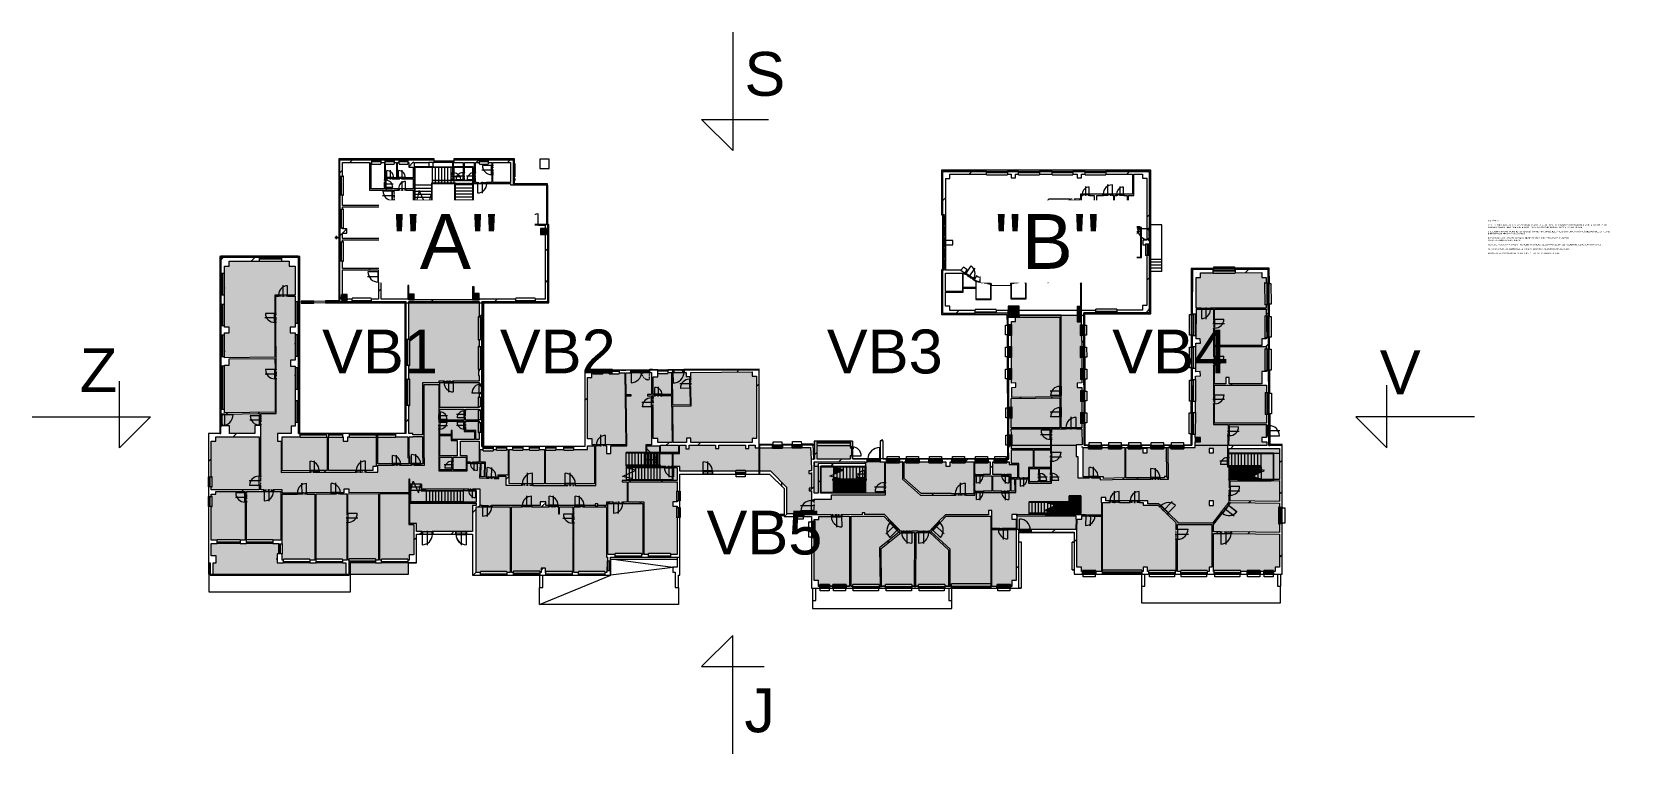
# Model space of a CAD drawing. Header units: millimetres. Extents: x 46521 to 256645, y -45352 to 20466.
# Drawn here: x 110498 to 256645, y -45352 to 20466 of the extents above; entities that cross this region are included whole.
import ezdxf

# ---------------------------------------------------------------- set-up
doc = ezdxf.new("R2010")
doc.units = ezdxf.units.MM
doc.linetypes.add('Čerchovaná se dvěma tečkami', pattern=[2.59, 1, -0.53, 0, -0.53, 0, -0.53])
doc.linetypes.add('Čárkovaná', pattern=[6.35, 3.175, -3.175])
for name, color, linetype, lineweight in [('A-AREA', 32, 'Continuous', 13), ('A-DETL-GENF', 92, 'Continuous', 13), ('A-DETL-THIN', 151, 'Continuous', 13), ('A-DOOR', 31, 'Continuous', 13), ('A-DOOR-FRAM', 31, 'Continuous', 9), ('A-FLOR', 192, 'Continuous', 13), ('A-FLOR-HRAL', 11, 'Continuous', 13), ('A-GENM', 13, 'Continuous', 13), ('A-GLAZ', 151, 'Continuous', 13), ('A-GLAZ-CURT', 52, 'Continuous', 13), ('A-GLAZ-CWMG', 51, 'Continuous', 13), ('A-GLAZ-SILL', 1, 'Continuous', 13), ('A-WALL', 113, 'Continuous', 13), ('A-WALL-PATT', 111, 'Continuous', 9), ('G-ANNO-TEXT', 231, 'Continuous', 9), ('I-FURN', 30, 'Continuous', 13), ('M-EQPM', 50, 'Continuous', 13), ('P-PIPE', 3, 'Continuous', 13), ('P-PIPE-CNTR', 3, 'Continuous', 13), ('Q-SPCQ', 91, 'Continuous', 13), ('S-COLS', 52, 'Continuous', 13), ('S-STRS', 31, 'Continuous', 13), ('S-STRS-ANNO', 31, 'Continuous', 9), ('S-STRS-MBND', 31, 'Continuous', 9)]:
    doc.layers.add(name, color=color, linetype=linetype, lineweight=lineweight)
doc.styles.add('Arial', font='arial.ttf', dxfattribs={"height": 125})
doc.styles.add('Arial_3', font='arial.ttf', dxfattribs={"height": 5000})
doc.styles.add('Arial_4', font='arial.ttf', dxfattribs={"height": 4000})
pattern_1 = [(45, (128025, 0), (-7184.2, 7184.2), []), (45, (130898, -3e-12), (-7184.2, 7184.2), []), (45, (136646, -7e-12), (-4310.5, 10057.9), [4064, -2032, 67.06, -1964.94])]
pattern_2 = [(45, (128025, 0), (-7184.2, 7184.2), []), (45, (130898, -3e-12), (-7184.2, 7184.2), []), (45, (136646, -8e-12), (-4310.5, 10057.9), [4064, -2032, 67.06, -1964.94])]
pattern_3 = [(45.182, (128025, 0), (-7207, 7161.3), []), (45.182, (130898, 9), (-7207, 7161.3), []), (45.182, (136646, 27), (-4342.5, 10044.1), [4064, -2032, 67.06, -1964.94])]
pattern_4 = [(45.265, (128025, 0), (-7217.4, 7150.9), []), (45.265, (130898, 13), (-7217.4, 7150.9), []), (45.265, (136646, 40), (-4357, 10037.8), [4064, -2032, 67.06, -1964.94])]
pattern_5 = [(45.5, (128025, 0), (-7246.6, 7121.2), []), (45.5, (130898, 25), (-7246.6, 7121.2), []), (45.5, (136645, 75), (-4398.1, 10019.9), [4064, -2032, 67.06, -1964.94])]
pattern_6 = [(44.848, (128025, 0), (-7165.1, 7203.3), []), (44.848, (130898, -8), (-7165.1, 7203.3), []), (44.848, (136646, -23), (-4283.8, 10069.3), [4064, -2032, 67.06, -1964.94])]
pattern_7 = [(45.27, (128025, 0), (-7218, 7150.2), []), (45.27, (130898, 14), (-7218, 7150.2), []), (45.27, (136646, 41), (-4358, 10037.4), [4064, -2032, 67.1, -1964.9])]
pattern_8 = [(45, (128025, 0), (-7184.2, 7184.2), []), (45, (130898, -2e-12), (-7184.2, 7184.2), []), (45, (136646, -6e-12), (-4310.5, 10057.9), [4064, -2032, 67.06, -1964.94])]
pattern_9 = [(89, (128025, 0), (-10158.5, 177.3), []), (89, (130092, 1996), (-10158.5, 177.3), []), (89, (134226, 5989), (-10087.5, 4240.7), [4064, -2032, 67.06, -1964.94])]
pattern_10 = [(45, (128025, 0), (-7184.2, 7184.2), []), (45, (130898, 0), (-7184.2, 7184.2), []), (45, (136646, 0), (-4310.5, 10057.9), [4064, -2032, 67.06, -1964.94])]

msp = doc.modelspace()

# ---------------------------------------------------------------- texts
at = {"layer": 'G-ANNO-TEXT', "color": 7, "char_height": 4000, "attachment_point": 1, "style": 'Arial_4'}
for s, insert, width in [('\\fArial|b0|i0|c238|p34|;S', (175406.4, 18653), 4649.787), ('VB1', (136918, -6656.2), 13147.675), ('VB2', (153118, -6656.2), 13147.675), ('VB3', (182918, -6656.2), 13147.675), ('VB4', (208918, -6656.2), 13147.675), ('\\fArial|b0|i0|c238|p34|;Z', (114844.7, -8358.1), 4168.775), ('\\fArial|b0|i0|c238|p34|;V', (233307, -8567.2), 4649.787), ('VB5', (171954.6, -23167.2), 13147.675), ('\\fArial|b0|i0|c238|p34|;J', (175406.4, -39378.1), 3527.425)]:
    msp.add_mtext(s, dxfattribs=dict(at, insert=insert, width=width))
at = {"layer": 'G-ANNO-TEXT', "color": 7, "insert": (243157.8, 3331.3), "char_height": 125, "width": 1238.607, "attachment_point": 1, "style": 'Arial', "bg_fill": 3, "box_fill_scale": 1.25, "bg_fill_color": 256, "bg_fill_true_color": 13158600, "bg_fill_transparency": 0}
msp.add_mtext('POZNÁMKY:', dxfattribs=at)

# ---------------------------------------------------------------- blocks, each defined once
blk = doc.blocks.new('DVERE_1k_oblozka - DD03_01_800x1970_koupelna-1549491-Mapka _ závislý 10')
at = {"layer": 'A-DOOR', "lineweight": 9}
for p, q in [((-450, 53), (-400, 53)), ((-450, -47), (-450, 53)), ((-400, 53), (-400, -47)), ((0, 103), (0, -947)), ((400, 53), (450, 53)), ((400, -47), (400, 53)), ((450, 53), (450, -47)), ((-400, -47), (-450, -47)), ((-415, -47), (-415, -907)), ((-415, -62), (-400, -62)), ((-415, -77), (-415, -62)), ((415, -77), (-415, -77)), ((-400, -37), (400, -37)), ((305, -77), (-305, -77)), ((450, -47), (400, -47)), ((400, -62), (415, -62)), ((415, -77), (415, -47)), ((415, -62), (415, -77))]:
    blk.add_line(p, q, dxfattribs=at)
at = {"layer": 'A-DOOR', "linetype": 'Čerchovaná se dvěma tečkami', "lineweight": 9}
for p, q in [((-400, 53), (400, 53)), ((-400, -47), (400, -47))]:
    blk.add_line(p, q, dxfattribs=at)
at = {"layer": 'A-DOOR', "lineweight": 9}
blk.add_arc((-415, -77), 830, 270, 0, dxfattribs=at)
at = {"layer": 'A-DOOR-FRAM'}
for p, q in [((-450, 53), (-400, 53)), ((-400, 53), (-400, -47)), ((400, -47), (400, 53)), ((450, 53), (400, 53)), ((-400, -47), (-450, -47)), ((400, -47), (450, -47))]:
    blk.add_line(p, q, dxfattribs=at)
blk = doc.blocks.new('OKNO_4k_ - OKNO_4k_4000x1460-1966617-Mapka _ závislý 10')
at = {"layer": 'A-GLAZ', "lineweight": 9}
for p, q in [((-2000, 166), (2000, 166)), ((-2000, 115), (-2000, 166)), ((2000, 115), (-2000, 115)), ((-2000, 115), (2000, 115)), ((-2000, 35), (-2000, 115)), ((2000, 35), (-2000, 35)), ((2000, 166), (2000, 115)), ((2000, 115), (2000, 35))]:
    blk.add_line(p, q, dxfattribs=at)
blk = doc.blocks.new('OKNO_dvere vchod_1k_nadsvetlik - vstupni dvere 1100_2435-971794-Mapka _ závislý 10')
at = {"layer": 'A-GLAZ', "lineweight": 9}
for p, q in [((-995, -85), (-995, 950)), ((-1040, -85), (-960, -85)), ((-1040, -165), (-1040, -85)), ((-1040, -164), (-1035, -164)), ((-1040, -166), (-1040, -164)), ((-960, -165), (-1040, -165)), ((-1035, -166), (-1040, -166)), ((-1035, -164), (-1035, -166)), ((-995, -65), (-900, -65)), ((-995, -85), (-995, -65)), ((-995, -65), (-995, -85)), ((-900, -65), (-995, -65)), ((-960, -85), (-995, -85)), ((-960, -145), (-960, -85)), ((-960, -85), (-960, -165)), ((-900, -145), (-960, -145)), ((-960, -165), (-20, -165)), ((-900, -65), (-900, -145)), ((-80, -65), (-900, -65)), ((-900, -145), (-80, -145)), ((-147, -15), (-37, -15)), ((-37, -15), (-147, -15)), ((-147, -15), (-147, -28)), ((-147, -28), (-147, -15)), ((-147, -28), (-37, -28)), ((-37, -28), (-147, -28)), ((-147, -182), (-37, -182)), ((-37, -182), (-147, -182)), ((-147, -195), (-147, -182)), ((-147, -182), (-147, -195)), ((-147, -195), (-37, -195)), ((-37, -195), (-147, -195)), ((-80, -65), (15, -65)), ((-80, -145), (-80, -65)), ((15, -65), (-80, -65)), ((-20, -145), (-80, -145)), ((-70, -55), (-70, -155)), ((-24, -55), (-70, -55)), ((-24, -55), (-70, -55)), ((-24, -55), (-70, -55)), ((-24, -55), (-70, -55)), ((-70, -155), (-24, -155)), ((-70, -155), (-24, -155)), ((-70, -155), (-24, -155)), ((-70, -155), (-24, -155)), ((-57, -28), (-57, -182)), ((-37, -28), (-57, -28)), ((-37, -28), (-57, -28)), ((-57, -182), (-37, -182)), ((-57, -182), (-37, -182)), ((-51, -55), (-43, -55)), ((-51, -55), (-43, -55)), ((-43, -155), (-51, -155)), ((-43, -155), (-51, -155)), ((-37, -15), (-37, -28)), ((-37, -15), (-37, -28)), ((-37, -182), (-37, -28)), ((-37, -182), (-37, -195)), ((-37, -182), (-37, -195)), ((-24, -155), (-24, -55)), ((-24, -84), (-24, -55)), ((15, -85), (-20, -85)), ((-20, -85), (-20, -145)), ((-20, -85), (60, -85)), ((-20, -165), (-20, -85)), ((60, -165), (-20, -165)), ((15, -65), (15, -85)), ((15, -65), (15, -85)), ((55, -164), (60, -164)), ((55, -166), (55, -164)), ((60, -166), (55, -166)), ((60, -85), (60, -165)), ((60, -164), (60, -166))]:
    blk.add_line(p, q, dxfattribs=at)
blk.add_arc((-995, -85), 1035, 360, 90, dxfattribs=at)
at = {"layer": 'A-GLAZ-SILL', "lineweight": 9}
blk.add_line((-1040, 165), (60, 165), dxfattribs=at)
blk = doc.blocks.new('OKNO_2k_ - OKNO_2k_1750 x 1750-1963716-Mapka _ závislý 10')
at = {"layer": 'A-GLAZ', "lineweight": 9}
for p, q in [((-875, 126), (875, 126)), ((-875, 75), (-875, 126)), ((875, 75), (-875, 75)), ((-875, 75), (875, 75)), ((-875, -5), (-875, 75)), ((875, 126), (875, 75)), ((875, 75), (875, -5)), ((875, -5), (-875, -5))]:
    blk.add_line(p, q, dxfattribs=at)
blk = doc.blocks.new('DVERE_1k_oblozka - DD03_01_800x1970_koupelna-1549495-Mapka _ závislý 10')
at = {"layer": 'A-DOOR', "lineweight": 9}
for p, q in [((-400, 47), (-450, 47)), ((-450, 47), (-450, -53)), ((-415, 47), (-415, 907)), ((415, 77), (-415, 77)), ((-415, 77), (-415, 62)), ((-415, 62), (-400, 62)), ((-400, -53), (-400, 47)), ((-400, 37), (400, 37)), ((305, 77), (-305, 77)), ((0, -103), (0, 947)), ((400, 37), (400, 62)), ((400, 62), (415, 62)), ((450, 47), (400, 47)), ((400, 47), (400, -53)), ((415, 62), (415, 77)), ((415, 77), (415, 47)), ((450, -53), (450, 47)), ((-450, -53), (-400, -53)), ((400, -53), (450, -53))]:
    blk.add_line(p, q, dxfattribs=at)
at = {"layer": 'A-DOOR', "linetype": 'Čerchovaná se dvěma tečkami', "lineweight": 9}
for p, q in [((-400, 47), (400, 47)), ((-400, -53), (400, -53))]:
    blk.add_line(p, q, dxfattribs=at)
at = {"layer": 'A-DOOR', "lineweight": 9}
blk.add_arc((-415, 77), 830, 360, 90, dxfattribs=at)
at = {"layer": 'A-DOOR-FRAM'}
for p, q in [((-400, 47), (-450, 47)), ((-400, -53), (-400, 47)), ((400, 47), (400, -53)), ((400, 47), (450, 47)), ((-450, -53), (-400, -53)), ((450, -53), (400, -53))]:
    blk.add_line(p, q, dxfattribs=at)
blk = doc.blocks.new('DVERE_1k_oblozka - DD03_01_800x1970_koupelna-1549494-Mapka _ závislý 10')
at = {"layer": 'A-DOOR', "lineweight": 9}
for p, q in [((-450, 78), (-400, 78)), ((-450, -72), (-450, 78)), ((-400, 78), (-400, -72)), ((0, 128), (0, -972)), ((400, 78), (450, 78)), ((400, -72), (400, 78)), ((450, 78), (450, -72)), ((-400, -72), (-450, -72)), ((-415, -72), (-415, -932)), ((-415, -87), (-400, -87)), ((-415, -102), (-415, -87)), ((415, -102), (-415, -102)), ((-400, -62), (400, -62)), ((305, -102), (-305, -102)), ((450, -72), (400, -72)), ((400, -87), (415, -87)), ((415, -102), (415, -72)), ((415, -87), (415, -102))]:
    blk.add_line(p, q, dxfattribs=at)
at = {"layer": 'A-DOOR', "linetype": 'Čerchovaná se dvěma tečkami', "lineweight": 9}
for p, q in [((-400, 78), (400, 78)), ((-400, -72), (400, -72))]:
    blk.add_line(p, q, dxfattribs=at)
at = {"layer": 'A-DOOR', "lineweight": 9}
blk.add_arc((-415, -102), 830, 270, 0, dxfattribs=at)
at = {"layer": 'A-DOOR-FRAM'}
for p, q in [((-450, 78), (-400, 78)), ((-400, 78), (-400, -72)), ((400, -72), (400, 78)), ((450, 78), (400, 78)), ((-400, -72), (-450, -72)), ((400, -72), (450, -72))]:
    blk.add_line(p, q, dxfattribs=at)
blk = doc.blocks.new('DVERE_1k_oblozka - DD03_01_800x1970_koupelna-1549493-Mapka _ závislý 10')
at = {"layer": 'A-DOOR', "lineweight": 9}
for p, q in [((-400, 72), (-450, 72)), ((-450, 72), (-450, -78)), ((-415, 72), (-415, 932)), ((415, 102), (-415, 102)), ((-415, 102), (-415, 87)), ((-415, 87), (-400, 87)), ((-400, -78), (-400, 72)), ((-400, 62), (400, 62)), ((305, 102), (-305, 102)), ((0, -128), (0, 972)), ((400, 87), (415, 87)), ((450, 72), (400, 72)), ((400, 72), (400, -78)), ((415, 87), (415, 102)), ((415, 102), (415, 72)), ((450, -78), (450, 72)), ((-450, -78), (-400, -78)), ((400, -78), (450, -78))]:
    blk.add_line(p, q, dxfattribs=at)
at = {"layer": 'A-DOOR', "linetype": 'Čerchovaná se dvěma tečkami', "lineweight": 9}
for p, q in [((-400, 72), (400, 72)), ((-400, -78), (400, -78))]:
    blk.add_line(p, q, dxfattribs=at)
at = {"layer": 'A-DOOR', "lineweight": 9}
blk.add_arc((-415, 102), 830, 360, 90, dxfattribs=at)
at = {"layer": 'A-DOOR-FRAM'}
for p, q in [((-400, 72), (-450, 72)), ((-400, -78), (-400, 72)), ((400, 72), (400, -78)), ((400, 72), (450, 72)), ((-450, -78), (-400, -78)), ((450, -78), (400, -78))]:
    blk.add_line(p, q, dxfattribs=at)
blk = doc.blocks.new('DVERE_1k_oblozka - DD03_01_800x1970_koupelna-1549492-Mapka _ závislý 10')
at = {"layer": 'A-DOOR', "lineweight": 9}
for p, q in [((-450, 53), (-400, 53)), ((-450, -47), (-450, 53)), ((-400, 53), (-400, -47)), ((0, 103), (0, -947)), ((400, 53), (450, 53)), ((400, -47), (400, 53)), ((450, 53), (450, -47)), ((-400, -47), (-450, -47)), ((-415, -47), (-415, -907)), ((-415, -62), (-400, -62)), ((-415, -77), (-415, -62)), ((415, -77), (-415, -77)), ((-400, -37), (400, -37)), ((305, -77), (-305, -77)), ((450, -47), (400, -47)), ((400, -62), (415, -62)), ((415, -77), (415, -47)), ((415, -62), (415, -77))]:
    blk.add_line(p, q, dxfattribs=at)
at = {"layer": 'A-DOOR', "linetype": 'Čerchovaná se dvěma tečkami', "lineweight": 9}
for p, q in [((-400, 53), (400, 53)), ((-400, -47), (400, -47))]:
    blk.add_line(p, q, dxfattribs=at)
at = {"layer": 'A-DOOR', "lineweight": 9}
blk.add_arc((-415, -77), 830, 270, 0, dxfattribs=at)
at = {"layer": 'A-DOOR-FRAM'}
for p, q in [((-450, 53), (-400, 53)), ((-400, 53), (-400, -47)), ((400, -47), (400, 53)), ((450, 53), (400, 53)), ((-400, -47), (-450, -47)), ((400, -47), (450, -47))]:
    blk.add_line(p, q, dxfattribs=at)
blk = doc.blocks.new('DVERE_1k_oblozka - DD03_01_800x1970_koupelna-1549498-Mapka _ závislý 10')
at = {"layer": 'A-DOOR', "lineweight": 9}
for p, q in [((-400, 47), (-450, 47)), ((-450, 47), (-450, -53)), ((-415, 47), (-415, 907)), ((415, 77), (-415, 77)), ((-415, 77), (-415, 62)), ((-415, 62), (-400, 62)), ((-400, -53), (-400, 47)), ((-400, 37), (400, 37)), ((305, 77), (-305, 77)), ((0, -103), (0, 947)), ((400, 62), (415, 62)), ((450, 47), (400, 47)), ((400, 47), (400, -53)), ((415, 62), (415, 77)), ((415, 77), (415, 47)), ((450, -53), (450, 47)), ((-450, -53), (-400, -53)), ((400, -53), (450, -53))]:
    blk.add_line(p, q, dxfattribs=at)
at = {"layer": 'A-DOOR', "linetype": 'Čerchovaná se dvěma tečkami', "lineweight": 9}
for p, q in [((-400, 47), (400, 47)), ((-400, -53), (400, -53))]:
    blk.add_line(p, q, dxfattribs=at)
at = {"layer": 'A-DOOR', "lineweight": 9}
blk.add_arc((-415, 77), 830, 360, 90, dxfattribs=at)
at = {"layer": 'A-DOOR-FRAM'}
for p, q in [((-400, 47), (-450, 47)), ((-400, -53), (-400, 47)), ((400, 47), (400, -53)), ((400, 47), (450, 47)), ((-450, -53), (-400, -53)), ((450, -53), (400, -53))]:
    blk.add_line(p, q, dxfattribs=at)
blk = doc.blocks.new('DVERE_1k_oblozka - DD03_01_700x1970_koupelna-1549497-Mapka _ závislý 10')
at = {"layer": 'A-DOOR', "lineweight": 9}
for p, q in [((-350, 47), (-400, 47)), ((-400, 47), (-400, -53)), ((-365, 47), (-365, 807)), ((365, 77), (-365, 77)), ((-365, 77), (-365, 62)), ((-365, 62), (-350, 62)), ((-350, -53), (-350, 47)), ((-350, 37), (350, 37)), ((255, 77), (-255, 77)), ((0, -103), (0, 847)), ((350, 62), (365, 62)), ((400, 47), (350, 47)), ((350, 47), (350, -53)), ((365, 62), (365, 77)), ((365, 77), (365, 47)), ((400, -53), (400, 47)), ((-400, -53), (-350, -53)), ((350, -53), (400, -53))]:
    blk.add_line(p, q, dxfattribs=at)
at = {"layer": 'A-DOOR', "linetype": 'Čerchovaná se dvěma tečkami', "lineweight": 9}
for p, q in [((-350, 47), (350, 47)), ((-350, -53), (350, -53))]:
    blk.add_line(p, q, dxfattribs=at)
at = {"layer": 'A-DOOR', "lineweight": 9}
blk.add_arc((-365, 77), 730, 360, 90, dxfattribs=at)
at = {"layer": 'A-DOOR-FRAM'}
for p, q in [((-350, 47), (-400, 47)), ((-350, -53), (-350, 47)), ((350, 47), (350, -53)), ((350, 47), (400, 47)), ((-400, -53), (-350, -53)), ((400, -53), (350, -53))]:
    blk.add_line(p, q, dxfattribs=at)
blk = doc.blocks.new('DVERE_1k_oblozka - DD03_01_900x1970_koupelna-1549502-Mapka _ závislý 10')
at = {"layer": 'A-DOOR', "lineweight": 9}
for p, q in [((-500, 78), (-450, 78)), ((-500, -72), (-500, 78)), ((-450, 78), (-450, -72)), ((0, 128), (0, -1072)), ((450, 78), (500, 78)), ((450, -72), (450, 78)), ((500, 78), (500, -72)), ((-450, -72), (-500, -72)), ((-465, -72), (-465, -1032)), ((-465, -87), (-450, -87)), ((-465, -102), (-465, -87)), ((465, -102), (-465, -102)), ((-450, -62), (450, -62)), ((355, -102), (-355, -102)), ((500, -72), (450, -72)), ((450, -87), (465, -87)), ((465, -102), (465, -72)), ((465, -87), (465, -102))]:
    blk.add_line(p, q, dxfattribs=at)
at = {"layer": 'A-DOOR', "linetype": 'Čerchovaná se dvěma tečkami', "lineweight": 9}
for p, q in [((-450, 78), (450, 78)), ((-450, -72), (450, -72))]:
    blk.add_line(p, q, dxfattribs=at)
at = {"layer": 'A-DOOR', "lineweight": 9}
blk.add_arc((-465, -102), 930, 270, 0, dxfattribs=at)
at = {"layer": 'A-DOOR-FRAM'}
for p, q in [((-500, 78), (-450, 78)), ((-450, 78), (-450, -72)), ((450, -72), (450, 78)), ((500, 78), (450, 78)), ((-450, -72), (-500, -72)), ((450, -72), (500, -72))]:
    blk.add_line(p, q, dxfattribs=at)
blk = doc.blocks.new('DVERE_1k_oblozka - DD03_01_600x1970_koupelna-1549500-Mapka _ závislý 10')
at = {"layer": 'A-DOOR', "lineweight": 9}
for p, q in [((-300, 47), (-350, 47)), ((-350, 47), (-350, -53)), ((-315, 47), (-315, 707)), ((315, 77), (-315, 77)), ((-315, 77), (-315, 62)), ((-315, 62), (-300, 62)), ((-300, -53), (-300, 47)), ((-300, 37), (300, 37)), ((205, 77), (-205, 77)), ((0, -103), (0, 747)), ((300, 62), (315, 62)), ((350, 47), (300, 47)), ((300, 47), (300, -53)), ((315, 62), (315, 77)), ((315, 77), (315, 47)), ((350, -53), (350, 47)), ((-350, -53), (-300, -53)), ((300, -53), (350, -53))]:
    blk.add_line(p, q, dxfattribs=at)
at = {"layer": 'A-DOOR', "linetype": 'Čerchovaná se dvěma tečkami', "lineweight": 9}
for p, q in [((-300, 47), (300, 47)), ((-300, -53), (300, -53))]:
    blk.add_line(p, q, dxfattribs=at)
at = {"layer": 'A-DOOR', "lineweight": 9}
blk.add_arc((-315, 77), 630, 360, 90, dxfattribs=at)
at = {"layer": 'A-DOOR-FRAM'}
for p, q in [((-300, 47), (-350, 47)), ((-300, -53), (-300, 47)), ((300, 47), (300, -53)), ((300, 47), (350, 47)), ((-350, -53), (-300, -53)), ((350, -53), (300, -53))]:
    blk.add_line(p, q, dxfattribs=at)
blk = doc.blocks.new('DVERE_1k_oblozka - DD03_01_800x1970_koupelna-1549501-Mapka _ závislý 10')
at = {"layer": 'A-DOOR', "lineweight": 9}
for p, q in [((-400, 122), (-450, 122)), ((-450, 122), (-450, -128)), ((-415, 122), (-415, 982)), ((415, 152), (-415, 152)), ((-415, 152), (-415, 137)), ((-415, 137), (-400, 137)), ((-400, -128), (-400, 122)), ((-400, 112), (400, 112)), ((305, 152), (-305, 152)), ((0, -178), (0, 1022)), ((400, 137), (415, 137)), ((450, 122), (400, 122)), ((400, 122), (400, -128)), ((415, 137), (415, 152)), ((415, 152), (415, 122)), ((450, -128), (450, 122)), ((-450, -128), (-400, -128)), ((400, -128), (450, -128))]:
    blk.add_line(p, q, dxfattribs=at)
at = {"layer": 'A-DOOR', "linetype": 'Čerchovaná se dvěma tečkami', "lineweight": 9}
for p, q in [((-400, 122), (400, 122)), ((-400, -128), (400, -128))]:
    blk.add_line(p, q, dxfattribs=at)
at = {"layer": 'A-DOOR', "lineweight": 9}
blk.add_arc((-415, 152), 830, 360, 90, dxfattribs=at)
at = {"layer": 'A-DOOR-FRAM'}
for p, q in [((-400, 122), (-450, 122)), ((-400, -128), (-400, 122)), ((400, 122), (400, -128)), ((400, 122), (450, 122)), ((-450, -128), (-400, -128)), ((450, -128), (400, -128))]:
    blk.add_line(p, q, dxfattribs=at)
blk = doc.blocks.new('Betonový čtvercový sloup - 850 x 850-1550239-Mapka _ závislý 10')
at = {"layer": 'S-COLS', "lineweight": 9}
for p, q in [((425, 425), (-425, 425)), ((-425, 425), (-425, -425)), ((425, -425), (425, 425)), ((-425, -425), (425, -425))]:
    blk.add_line(p, q, dxfattribs=at)
blk = doc.blocks.new('OKNO_2k_ - OKNO_2k_1900x1400-1963744-Mapka _ závislý 10')
at = {"layer": 'A-GLAZ', "lineweight": 9}
for p, q in [((-950, 126), (950, 126)), ((-950, 75), (-950, 126)), ((950, 75), (-950, 75)), ((-950, 75), (950, 75)), ((-950, -5), (-950, 75)), ((950, 126), (950, 75)), ((950, 75), (950, -5)), ((950, -5), (-950, -5))]:
    blk.add_line(p, q, dxfattribs=at)
blk = doc.blocks.new('DVERE_1k_oblozka - DD03_01_600x1970_koupelna-1549499-Mapka _ závislý 10')
at = {"layer": 'A-DOOR', "lineweight": 9}
for p, q in [((-350, 53), (-300, 53)), ((-350, -47), (-350, 53)), ((-300, 53), (-300, -47)), ((0, 103), (0, -747)), ((300, 53), (350, 53)), ((300, -47), (300, 53)), ((350, 53), (350, -47)), ((-300, -47), (-350, -47)), ((-315, -47), (-315, -707)), ((-315, -62), (-300, -62)), ((-315, -77), (-315, -62)), ((315, -77), (-315, -77)), ((-300, -37), (300, -37)), ((205, -77), (-205, -77)), ((350, -47), (300, -47)), ((300, -62), (315, -62)), ((315, -77), (315, -47)), ((315, -62), (315, -77))]:
    blk.add_line(p, q, dxfattribs=at)
at = {"layer": 'A-DOOR', "linetype": 'Čerchovaná se dvěma tečkami', "lineweight": 9}
for p, q in [((-300, 53), (300, 53)), ((-300, -47), (300, -47))]:
    blk.add_line(p, q, dxfattribs=at)
at = {"layer": 'A-DOOR', "lineweight": 9}
blk.add_arc((-315, -77), 630, 270, 0, dxfattribs=at)
at = {"layer": 'A-DOOR-FRAM'}
for p, q in [((-350, 53), (-300, 53)), ((-300, 53), (-300, -47)), ((300, -47), (300, 53)), ((350, 53), (300, 53)), ((-300, -47), (-350, -47)), ((300, -47), (350, -47))]:
    blk.add_line(p, q, dxfattribs=at)
blk = doc.blocks.new('DVERE_1k_oblozka - DD03_01_800x1970_koupelna-V71-Mapka _ závislý 10')
at = {"layer": 'A-DOOR', "lineweight": 9}
for p, q in [((-400, 47), (-450, 47)), ((-450, 47), (-450, -53)), ((-415, 47), (-415, 907)), ((415, 77), (-415, 77)), ((-415, 77), (-415, 62)), ((-415, 62), (-415, 77)), ((-415, 62), (-400, 62)), ((-400, -53), (-400, 47)), ((-400, 37), (400, 37)), ((305, 77), (-305, 77)), ((0, -103), (0, 947)), ((400, 62), (415, 62)), ((415, 62), (400, 62)), ((450, 47), (400, 47)), ((400, 47), (400, -53)), ((415, 62), (415, 77)), ((415, 77), (415, 47)), ((450, -53), (450, 47)), ((-450, -53), (-400, -53)), ((400, -53), (450, -53))]:
    blk.add_line(p, q, dxfattribs=at)
at = {"layer": 'A-DOOR', "linetype": 'Čerchovaná se dvěma tečkami', "lineweight": 9}
for p, q in [((-400, 47), (400, 47)), ((-400, -53), (400, -53))]:
    blk.add_line(p, q, dxfattribs=at)
at = {"layer": 'A-DOOR', "lineweight": 9}
blk.add_arc((-415, 77), 830, 360, 90, dxfattribs=at)
at = {"layer": 'A-DOOR-FRAM'}
for p, q in [((-400, 47), (-450, 47)), ((-400, -53), (-400, 47)), ((400, 47), (400, -53)), ((400, 47), (450, 47)), ((-450, -53), (-400, -53)), ((450, -53), (400, -53))]:
    blk.add_line(p, q, dxfattribs=at)
blk = doc.blocks.new('OKNO_2k_ - OKNO_2k_1750 x 1750-1963735-Mapka _ závislý 10')
at = {"layer": 'A-GLAZ', "lineweight": 9}
for p, q in [((-875, 5), (875, 5)), ((-875, -75), (-875, 5)), ((875, 5), (875, -75)), ((-875, -75), (875, -75)), ((-875, -126), (-875, -75)), ((875, -75), (-875, -75)), ((875, -126), (-875, -126)), ((875, -75), (875, -126))]:
    blk.add_line(p, q, dxfattribs=at)
blk = doc.blocks.new('Betonový pravoúhlý sloup - 400 x 480mm-2012646-Mapka _ závislý 10')
at = {"layer": 'S-COLS', "lineweight": 9}
blk.add_hatch(color=133, dxfattribs=at).paths.add_polyline_path([(-200, -240), (200, -240), (200, 240), (-200, 240)])
for p, q in [((200, 240), (-200, 240)), ((-200, 240), (-200, -240)), ((200, -240), (200, 240)), ((-200, -240), (200, -240))]:
    blk.add_line(p, q, dxfattribs=at)
blk = doc.blocks.new('DVERE_1k_oblozka - DD03_01_900x1970_koupelna-1549517-Mapka _ závislý 10')
at = {"layer": 'A-DOOR', "lineweight": 9}
h = blk.add_hatch(color=151, dxfattribs=at)
h.paths.add_polyline_path([(-500, -72), (-450, -72), (-450, 78), (-500, 78)])
h.paths.add_polyline_path([(450, -72), (500, -72), (500, 78), (450, 78)])
blk.add_hatch(color=151, dxfattribs=at).paths.add_polyline_path([(465, -102), (450, -62), (-450, -72), (-465, -102), (-109, -102)])
for p, q in [((-500, 78), (-450, 78)), ((-500, -72), (-500, 78)), ((-450, 78), (-450, -72)), ((0, 128), (0, -1072)), ((450, 78), (500, 78)), ((450, -72), (450, 78)), ((500, 78), (500, -72)), ((-450, -72), (-500, -72)), ((-465, -72), (-465, -1032)), ((-465, -87), (-450, -87)), ((-465, -102), (-465, -87)), ((465, -102), (-465, -102)), ((-450, -62), (450, -62)), ((355, -102), (-355, -102)), ((500, -72), (450, -72)), ((450, -87), (465, -87)), ((465, -102), (465, -72)), ((465, -87), (465, -102))]:
    blk.add_line(p, q, dxfattribs=at)
at = {"layer": 'A-DOOR', "linetype": 'Čerchovaná se dvěma tečkami', "lineweight": 9}
for p, q in [((-450, 78), (450, 78)), ((-450, -72), (450, -72))]:
    blk.add_line(p, q, dxfattribs=at)
at = {"layer": 'A-DOOR', "lineweight": 9}
blk.add_arc((-465, -102), 930, 270, 0, dxfattribs=at)
at = {"layer": 'A-DOOR-FRAM'}
for p, q in [((-500, 78), (-450, 78)), ((-450, 78), (-450, -72)), ((450, -72), (450, 78)), ((500, 78), (450, 78)), ((-450, -72), (-500, -72)), ((450, -72), (500, -72))]:
    blk.add_line(p, q, dxfattribs=at)
blk = doc.blocks.new('DVERE_1k_oblozka - DD03_01_900x1970_koupelna-1549516-Mapka _ závislý 10')
at = {"layer": 'A-DOOR', "lineweight": 9}
h = blk.add_hatch(color=151, dxfattribs=at)
h.paths.add_polyline_path([(-450, 72), (-500, 72), (-500, -78), (-450, -78)])
h.paths.add_polyline_path([(450, 72), (450, -78), (500, -78), (500, 72)])
blk.add_hatch(color=151, dxfattribs=at).paths.add_polyline_path([(-465, 102), (-394, 62), (450, 72), (465, 102), (-394, 102)])
for p, q in [((-450, 72), (-500, 72)), ((-500, 72), (-500, -78)), ((-465, 72), (-465, 1032)), ((465, 102), (-465, 102)), ((-465, 102), (-465, 87)), ((-465, 87), (-450, 87)), ((-450, -78), (-450, 72)), ((-450, 62), (450, 62)), ((355, 102), (-355, 102)), ((0, -128), (0, 1072)), ((450, 87), (465, 87)), ((500, 72), (450, 72)), ((450, 72), (450, -78)), ((465, 87), (465, 102)), ((465, 102), (465, 72)), ((500, -78), (500, 72)), ((-500, -78), (-450, -78)), ((450, -78), (500, -78))]:
    blk.add_line(p, q, dxfattribs=at)
at = {"layer": 'A-DOOR', "linetype": 'Čerchovaná se dvěma tečkami', "lineweight": 9}
for p, q in [((-450, 72), (450, 72)), ((-450, -78), (450, -78))]:
    blk.add_line(p, q, dxfattribs=at)
at = {"layer": 'A-DOOR', "lineweight": 9}
blk.add_arc((-465, 102), 930, 360, 90, dxfattribs=at)
at = {"layer": 'A-DOOR-FRAM'}
for p, q in [((-450, 72), (-500, 72)), ((-450, -78), (-450, 72)), ((450, 72), (450, -78)), ((450, 72), (500, 72)), ((-500, -78), (-450, -78)), ((500, -78), (450, -78))]:
    blk.add_line(p, q, dxfattribs=at)
blk = doc.blocks.new('DVERE_1k_oblozka - DD03_01_900x1970_koupelna-1549515-Mapka _ závislý 10')
at = {"layer": 'A-DOOR', "lineweight": 9}
h = blk.add_hatch(color=151, dxfattribs=at)
h.paths.add_polyline_path([(-500, -72), (-450, -72), (-450, 78), (-500, 78), (-500, -29)])
h.paths.add_polyline_path([(450, -72), (500, -72), (500, 78), (450, 78)])
blk.add_hatch(color=151, dxfattribs=at).paths.add_polyline_path([(-465, -102), (450, -87), (440, -62), (-450, -80), (-450, -87)])
for p, q in [((-500, 78), (-450, 78)), ((-500, -72), (-500, 78)), ((-450, 78), (-450, -72)), ((0, 128), (0, -1072)), ((450, 78), (500, 78)), ((450, -72), (450, 78)), ((500, 78), (500, -72)), ((-450, -72), (-500, -72)), ((-465, -72), (-465, -1032)), ((-465, -87), (-450, -87)), ((-465, -102), (-465, -87)), ((-465, -87), (-465, -102)), ((-450, -87), (-465, -87)), ((465, -102), (-465, -102)), ((-450, -62), (450, -62)), ((-450, -87), (-450, -80)), ((355, -102), (-355, -102)), ((450, -62), (450, -87)), ((500, -72), (450, -72)), ((450, -87), (465, -87)), ((465, -87), (450, -87)), ((465, -102), (465, -72)), ((465, -87), (465, -102)), ((465, -102), (465, -87))]:
    blk.add_line(p, q, dxfattribs=at)
at = {"layer": 'A-DOOR', "linetype": 'Čerchovaná se dvěma tečkami', "lineweight": 9}
for p, q in [((-450, 78), (450, 78)), ((-450, -72), (450, -72))]:
    blk.add_line(p, q, dxfattribs=at)
at = {"layer": 'A-DOOR', "lineweight": 9}
blk.add_arc((-465, -102), 930, 270, 0, dxfattribs=at)
at = {"layer": 'A-DOOR-FRAM'}
for p, q in [((-500, 78), (-450, 78)), ((-450, 78), (-450, -72)), ((450, -72), (450, 78)), ((500, 78), (450, 78)), ((-450, -72), (-500, -72)), ((450, -72), (500, -72))]:
    blk.add_line(p, q, dxfattribs=at)
blk = doc.blocks.new('DVERE_1k_oblozka - DD03_01_900x1970_koupelna-V72-Mapka _ závislý 10')
at = {"layer": 'A-DOOR', "lineweight": 9}
h = blk.add_hatch(color=151, dxfattribs=at)
h.paths.add_polyline_path([(-500, 72), (-500, -78), (-450, -78), (-450, 72)])
h.paths.add_polyline_path([(450, 72), (450, -78), (500, -78), (500, 72)])
blk.add_hatch(color=151, dxfattribs=at).paths.add_polyline_path([(-465, 102), (-440, 62), (450, 72), (465, 102)])
for p, q in [((-450, 72), (-500, 72)), ((-500, 72), (-500, -78)), ((-465, 72), (-465, 1032)), ((465, 102), (-465, 102)), ((-465, 102), (-465, 87)), ((-465, 87), (-465, 102)), ((-465, 87), (-450, 87)), ((-450, 87), (-465, 87)), ((-450, 87), (-450, 62)), ((-450, -78), (-450, 72)), ((-450, 62), (450, 62)), ((355, 102), (-355, 102)), ((0, -128), (0, 1072)), ((450, 62), (450, 87)), ((450, 87), (465, 87)), ((465, 87), (450, 87)), ((500, 72), (450, 72)), ((450, 72), (450, -78)), ((465, 87), (465, 102)), ((465, 102), (465, 87)), ((465, 102), (465, 72)), ((500, -78), (500, 65)), ((-500, -78), (-450, -78)), ((450, -78), (500, -78))]:
    blk.add_line(p, q, dxfattribs=at)
at = {"layer": 'A-DOOR', "linetype": 'Čerchovaná se dvěma tečkami', "lineweight": 9}
for p, q in [((-450, 72), (450, 72)), ((-450, -78), (450, -78))]:
    blk.add_line(p, q, dxfattribs=at)
at = {"layer": 'A-DOOR', "lineweight": 9}
blk.add_arc((-465, 102), 930, 360, 90, dxfattribs=at)
at = {"layer": 'A-DOOR-FRAM'}
for p, q in [((-450, 72), (-500, 72)), ((-450, -78), (-450, 72)), ((450, 72), (450, -78)), ((450, 72), (500, 72)), ((-500, -78), (-450, -78)), ((500, -78), (450, -78))]:
    blk.add_line(p, q, dxfattribs=at)
blk = doc.blocks.new('DVERE_1k_oblozka - DD03_01_900x1970_koupelna-1549518-Mapka _ závislý 10')
at = {"layer": 'A-DOOR', "lineweight": 9}
h = blk.add_hatch(color=151, dxfattribs=at)
h.paths.add_polyline_path([(500, 53), (450, 53), (450, -47), (500, -47)])
h.paths.add_polyline_path([(-450, 53), (-500, 53), (-500, -47), (-450, -47)])
blk.add_hatch(color=151, dxfattribs=at).paths.add_polyline_path([(450, -37), (-450, -47), (-465, -77), (450, -62), (450, -47)])
for p, q in [((-500, 53), (-450, 53)), ((-500, -47), (-500, 53)), ((-450, 53), (-450, -47)), ((0, 103), (0, -1047)), ((450, 53), (500, 53)), ((450, -47), (450, 53)), ((500, 53), (500, -47)), ((-450, -47), (-500, -47)), ((-465, -47), (-465, -1007)), ((-465, -62), (-450, -62)), ((-465, -77), (-465, -62)), ((465, -77), (-465, -77)), ((-450, -37), (450, -37)), ((355, -77), (-355, -77)), ((500, -47), (450, -47)), ((450, -62), (465, -62)), ((465, -77), (465, -47)), ((465, -62), (465, -77))]:
    blk.add_line(p, q, dxfattribs=at)
at = {"layer": 'A-DOOR', "linetype": 'Čerchovaná se dvěma tečkami', "lineweight": 9}
for p, q in [((-450, 53), (450, 53)), ((-450, -47), (450, -47))]:
    blk.add_line(p, q, dxfattribs=at)
at = {"layer": 'A-DOOR', "lineweight": 9}
blk.add_arc((-465, -77), 930, 270, 0, dxfattribs=at)
at = {"layer": 'A-DOOR-FRAM'}
for p, q in [((-500, 53), (-450, 53)), ((-450, 53), (-450, -47)), ((450, -47), (450, 53)), ((500, 53), (450, 53)), ((-450, -47), (-500, -47)), ((450, -47), (500, -47))]:
    blk.add_line(p, q, dxfattribs=at)
blk = doc.blocks.new('DVERE_1k_oblozka - DD03_01_600x1970_koupelna-1549511-Mapka _ závislý 10')
at = {"layer": 'A-DOOR', "lineweight": 9}
h = blk.add_hatch(color=151, dxfattribs=at)
h.paths.add_polyline_path([(-300, -47), (-300, 53), (-350, 53), (-350, -47)])
h.paths.add_polyline_path([(300, -47), (350, -47), (350, 53), (300, 53)])
blk.add_hatch(color=151, dxfattribs=at).paths.add_polyline_path([(315, -77), (300, -37), (-300, -47), (-315, -77), (-91, -77)])
for p, q in [((-350, 53), (-300, 53)), ((-350, -47), (-350, 53)), ((-300, 53), (-300, -47)), ((0, 103), (0, -747)), ((300, 53), (350, 53)), ((300, -47), (300, 53)), ((350, 53), (350, -47)), ((-300, -47), (-350, -47)), ((-315, -47), (-315, -707)), ((-315, -62), (-300, -62)), ((-315, -77), (-315, -62)), ((315, -77), (-315, -77)), ((-300, -37), (300, -37)), ((205, -77), (-205, -77)), ((350, -47), (300, -47)), ((300, -62), (315, -62)), ((315, -77), (315, -47)), ((315, -62), (315, -77))]:
    blk.add_line(p, q, dxfattribs=at)
at = {"layer": 'A-DOOR', "linetype": 'Čerchovaná se dvěma tečkami', "lineweight": 9}
for p, q in [((-300, 53), (300, 53)), ((-300, -47), (300, -47))]:
    blk.add_line(p, q, dxfattribs=at)
at = {"layer": 'A-DOOR', "lineweight": 9}
blk.add_arc((-315, -77), 630, 270, 0, dxfattribs=at)
at = {"layer": 'A-DOOR-FRAM'}
for p, q in [((-350, 53), (-300, 53)), ((-300, 53), (-300, -47)), ((300, -47), (300, 53)), ((350, 53), (300, 53)), ((-300, -47), (-350, -47)), ((300, -47), (350, -47))]:
    blk.add_line(p, q, dxfattribs=at)
blk = doc.blocks.new('DVERE_1k_oblozka - DD03_01_600x1970_koupelna-1549509-Mapka _ závislý 10')
at = {"layer": 'A-DOOR', "lineweight": 9}
h = blk.add_hatch(color=151, dxfattribs=at)
h.paths.add_polyline_path([(-300, 47), (-350, 47), (-350, -53), (-300, -53)])
h.paths.add_polyline_path([(300, 47), (300, -53), (350, -53), (350, 47)])
blk.add_hatch(color=151, dxfattribs=at).paths.add_polyline_path([(-191, 77), (-300, 62), (-300, 37), (300, 47), (315, 77)])
for p, q in [((-300, 47), (-350, 47)), ((-350, 47), (-350, -53)), ((-315, 47), (-315, 707)), ((315, 77), (-315, 77)), ((-315, 77), (-315, 62)), ((-315, 62), (-300, 62)), ((-300, -53), (-300, 47)), ((-300, 37), (300, 37)), ((205, 77), (-205, 77)), ((0, -103), (0, 747)), ((300, 62), (315, 62)), ((350, 47), (300, 47)), ((300, 47), (300, -53)), ((315, 62), (315, 77)), ((315, 77), (315, 47)), ((350, -53), (350, 47)), ((-350, -53), (-300, -53)), ((300, -53), (350, -53))]:
    blk.add_line(p, q, dxfattribs=at)
at = {"layer": 'A-DOOR', "linetype": 'Čerchovaná se dvěma tečkami', "lineweight": 9}
for p, q in [((-300, 47), (300, 47)), ((-300, -53), (300, -53))]:
    blk.add_line(p, q, dxfattribs=at)
at = {"layer": 'A-DOOR', "lineweight": 9}
blk.add_arc((-315, 77), 630, 360, 90, dxfattribs=at)
at = {"layer": 'A-DOOR-FRAM'}
for p, q in [((-300, 47), (-350, 47)), ((-300, -53), (-300, 47)), ((300, 47), (300, -53)), ((300, 47), (350, 47)), ((-350, -53), (-300, -53)), ((350, -53), (300, -53))]:
    blk.add_line(p, q, dxfattribs=at)
blk = doc.blocks.new('DVERE_1k_oblozka - DD03_01_800x1970_koupelna-1549521-Mapka _ závislý 10')
at = {"layer": 'A-DOOR', "lineweight": 9}
h = blk.add_hatch(color=151, dxfattribs=at)
h.paths.add_polyline_path([(400, 47), (400, -53), (450, -53), (450, 47)])
h.paths.add_polyline_path([(-450, 47), (-450, -53), (-400, -53), (-400, 47)])
blk.add_hatch(color=151, dxfattribs=at).paths.add_polyline_path([(-398, 77), (-400, 62), (-398, 37), (400, 47), (415, 77), (160, 77)])
for p, q in [((-400, 47), (-450, 47)), ((-450, 47), (-450, -53)), ((-415, 47), (-415, 907)), ((415, 77), (-415, 77)), ((-415, 77), (-415, 62)), ((-415, 62), (-400, 62)), ((-400, -53), (-400, 47)), ((-400, 37), (400, 37)), ((305, 77), (-305, 77)), ((0, -103), (0, 947)), ((400, 62), (415, 62)), ((450, 47), (400, 47)), ((400, 47), (400, -53)), ((415, 62), (415, 77)), ((415, 77), (415, 47)), ((450, -53), (450, 47)), ((-450, -53), (-400, -53)), ((400, -53), (450, -53))]:
    blk.add_line(p, q, dxfattribs=at)
at = {"layer": 'A-DOOR', "linetype": 'Čerchovaná se dvěma tečkami', "lineweight": 9}
for p, q in [((-400, 47), (400, 47)), ((-400, -53), (400, -53))]:
    blk.add_line(p, q, dxfattribs=at)
at = {"layer": 'A-DOOR', "lineweight": 9}
blk.add_arc((-415, 77), 830, 360, 90, dxfattribs=at)
at = {"layer": 'A-DOOR-FRAM'}
for p, q in [((-400, 47), (-450, 47)), ((-400, -53), (-400, 47)), ((400, 47), (400, -53)), ((400, 47), (450, 47)), ((-450, -53), (-400, -53)), ((450, -53), (400, -53))]:
    blk.add_line(p, q, dxfattribs=at)
blk = doc.blocks.new('DVERE_1k_oblozka - DD03_01_800x1970_koupelna-1549489-Mapka _ závislý 10')
at = {"layer": 'A-DOOR', "lineweight": 9}
h = blk.add_hatch(color=151, dxfattribs=at)
h.paths.add_polyline_path([(450, -53), (450, 47), (400, 47), (400, -53)])
h.paths.add_polyline_path([(-400, -53), (-400, 47), (-450, 47), (-450, -53)])
blk.add_hatch(color=151, dxfattribs=at).paths.add_polyline_path([(415, 77), (-400, 62), (-400, 37), (400, 47), (400, 62)])
for p, q in [((-400, 47), (-450, 47)), ((-450, 47), (-450, -53)), ((-415, 47), (-415, 907)), ((415, 77), (-415, 77)), ((-415, 77), (-415, 62)), ((-415, 62), (-400, 62)), ((-400, -53), (-400, 47)), ((-400, 37), (400, 37)), ((305, 77), (-305, 77)), ((0, -103), (0, 947)), ((400, 62), (415, 62)), ((450, 47), (400, 47)), ((400, 47), (400, -53)), ((415, 62), (415, 77)), ((415, 77), (415, 47)), ((450, -53), (450, 47)), ((-450, -53), (-400, -53)), ((400, -53), (450, -53))]:
    blk.add_line(p, q, dxfattribs=at)
at = {"layer": 'A-DOOR', "linetype": 'Čerchovaná se dvěma tečkami', "lineweight": 9}
for p, q in [((-400, 47), (400, 47)), ((-400, -53), (400, -53))]:
    blk.add_line(p, q, dxfattribs=at)
at = {"layer": 'A-DOOR', "lineweight": 9}
blk.add_arc((-415, 77), 830, 360, 90, dxfattribs=at)
at = {"layer": 'A-DOOR-FRAM'}
for p, q in [((-400, 47), (-450, 47)), ((-400, -53), (-400, 47)), ((400, 47), (400, -53)), ((400, 47), (450, 47)), ((-450, -53), (-400, -53)), ((450, -53), (400, -53))]:
    blk.add_line(p, q, dxfattribs=at)
blk = doc.blocks.new('DVERE_1k_oblozka - DD03_01_800x1970_koupelna-V73-Mapka _ závislý 10')
at = {"layer": 'A-DOOR', "lineweight": 9}
h = blk.add_hatch(color=151, dxfattribs=at)
h.paths.add_polyline_path([(450, -53), (450, 47), (400, 47), (400, -53)])
h.paths.add_polyline_path([(-400, -53), (-400, 47), (-450, 47), (-450, -53)])
blk.add_hatch(color=151, dxfattribs=at).paths.add_polyline_path([(400, 47), (400, 62), (-400, 47), (-400, 37), (400, 46)])
for p, q in [((-400, 47), (-450, 47)), ((-450, 47), (-450, -53)), ((-415, 47), (-415, 907)), ((415, 77), (-415, 77)), ((-415, 77), (-415, 62)), ((-415, 62), (-400, 62)), ((-400, -53), (-400, 47)), ((-400, 37), (400, 37)), ((305, 77), (-305, 77)), ((0, -103), (0, 947)), ((400, 62), (415, 62)), ((450, 47), (400, 47)), ((400, 47), (400, -53)), ((415, 62), (415, 77)), ((415, 77), (415, 47)), ((450, -53), (450, 47)), ((-450, -53), (-400, -53)), ((400, -53), (450, -53))]:
    blk.add_line(p, q, dxfattribs=at)
at = {"layer": 'A-DOOR', "linetype": 'Čerchovaná se dvěma tečkami', "lineweight": 9}
for p, q in [((-400, 47), (400, 47)), ((-400, -53), (400, -53))]:
    blk.add_line(p, q, dxfattribs=at)
at = {"layer": 'A-DOOR', "lineweight": 9}
blk.add_arc((-415, 77), 830, 360, 90, dxfattribs=at)
at = {"layer": 'A-DOOR-FRAM'}
for p, q in [((-400, 47), (-450, 47)), ((-400, -53), (-400, 47)), ((400, 47), (400, -53)), ((400, 47), (450, 47)), ((-450, -53), (-400, -53)), ((450, -53), (400, -53))]:
    blk.add_line(p, q, dxfattribs=at)
blk = doc.blocks.new('DVERE_1k_oblozka - DD03_01_800x1970_koupelna-V74-Mapka _ závislý 10')
at = {"layer": 'A-DOOR', "lineweight": 9}
h = blk.add_hatch(color=151, dxfattribs=at)
h.paths.add_polyline_path([(450, -53), (450, 47), (400, 47), (400, -53)])
h.paths.add_polyline_path([(-400, -53), (-400, 47), (-450, 47), (-450, -53)])
blk.add_hatch(color=151, dxfattribs=at).paths.add_polyline_path([(415, 77), (-400, 62), (-400, 37), (400, 47), (400, 62)])
for p, q in [((-400, 47), (-450, 47)), ((-450, 47), (-450, -42)), ((-415, 47), (-415, 907)), ((415, 77), (-415, 77)), ((-415, 77), (-415, 62)), ((-415, 62), (-400, 62)), ((-400, -53), (-400, 47)), ((-400, 37), (400, 37)), ((305, 77), (-305, 77)), ((0, -103), (0, 947)), ((400, 62), (415, 62)), ((450, 47), (400, 47)), ((400, 47), (400, -53)), ((415, 62), (415, 77)), ((415, 77), (415, 47)), ((450, -53), (450, 47)), ((-450, -53), (-400, -53)), ((400, -53), (450, -53))]:
    blk.add_line(p, q, dxfattribs=at)
at = {"layer": 'A-DOOR', "linetype": 'Čerchovaná se dvěma tečkami', "lineweight": 9}
for p, q in [((-400, 47), (400, 47)), ((-400, -53), (400, -53))]:
    blk.add_line(p, q, dxfattribs=at)
at = {"layer": 'A-DOOR', "lineweight": 9}
blk.add_arc((-415, 77), 830, 360, 90, dxfattribs=at)
at = {"layer": 'A-DOOR-FRAM'}
for p, q in [((-400, 47), (-450, 47)), ((-400, -53), (-400, 47)), ((400, 47), (400, -53)), ((400, 47), (450, 47)), ((-450, -53), (-400, -53)), ((450, -53), (400, -53))]:
    blk.add_line(p, q, dxfattribs=at)
blk = doc.blocks.new('DVERE_1k_oblozka - DD03_01_800x1970_koupelna-1549510-Mapka _ závislý 10')
at = {"layer": 'A-DOOR', "lineweight": 9}
h = blk.add_hatch(color=151, dxfattribs=at)
h.paths.add_polyline_path([(-450, -47), (-400, -47), (-400, 53), (-450, 53)])
h.paths.add_polyline_path([(400, -47), (450, -47), (450, 53), (400, 53)])
blk.add_hatch(color=151, dxfattribs=at).paths.add_polyline_path([(415, -77), (400, -37), (-400, -47), (-415, -77), (318, -77)])
for p, q in [((-450, 53), (-400, 53)), ((-450, -47), (-450, 53)), ((-400, 53), (-400, -47)), ((0, 103), (0, -947)), ((400, 53), (450, 53)), ((400, -47), (400, 53)), ((450, 53), (450, -47)), ((-400, -47), (-450, -47)), ((-415, -47), (-415, -907)), ((-415, -62), (-400, -62)), ((-415, -77), (-415, -62)), ((415, -77), (-415, -77)), ((-400, -37), (400, -37)), ((305, -77), (-305, -77)), ((450, -47), (400, -47)), ((400, -62), (415, -62)), ((415, -77), (415, -47)), ((415, -62), (415, -77))]:
    blk.add_line(p, q, dxfattribs=at)
at = {"layer": 'A-DOOR', "linetype": 'Čerchovaná se dvěma tečkami', "lineweight": 9}
for p, q in [((-400, 53), (400, 53)), ((-400, -47), (400, -47))]:
    blk.add_line(p, q, dxfattribs=at)
at = {"layer": 'A-DOOR', "lineweight": 9}
blk.add_arc((-415, -77), 830, 270, 0, dxfattribs=at)
at = {"layer": 'A-DOOR-FRAM'}
for p, q in [((-450, 53), (-400, 53)), ((-400, 53), (-400, -47)), ((400, -47), (400, 53)), ((450, 53), (400, 53)), ((-400, -47), (-450, -47)), ((400, -47), (450, -47))]:
    blk.add_line(p, q, dxfattribs=at)
blk = doc.blocks.new('DVERE_1k_oblozka - DD03_01_800x1970_koupelna-V75-Mapka _ závislý 10')
at = {"layer": 'A-DOOR', "lineweight": 9}
h = blk.add_hatch(color=151, dxfattribs=at)
h.paths.add_polyline_path([(-450, 47), (-450, -53), (-400, -53), (-400, 47)])
h.paths.add_polyline_path([(400, 47), (400, -53), (450, -53), (450, 47)])
blk.add_hatch(color=151, dxfattribs=at).paths.add_polyline_path([(-415, 77), (-400, 37), (400, 47), (415, 77), (-185, 77)])
for p, q in [((-400, 47), (-450, 47)), ((-450, 47), (-450, -53)), ((-415, 47), (-415, 907)), ((415, 77), (-415, 77)), ((-415, 77), (-415, 62)), ((-415, 62), (-400, 62)), ((-400, -53), (-400, 47)), ((-400, 37), (400, 37)), ((305, 77), (-305, 77)), ((0, -103), (0, 947)), ((400, 62), (415, 62)), ((450, 47), (400, 47)), ((400, 47), (400, -53)), ((415, 62), (415, 77)), ((415, 77), (415, 47)), ((450, -53), (450, 47)), ((-450, -53), (-400, -53)), ((400, -53), (450, -53))]:
    blk.add_line(p, q, dxfattribs=at)
at = {"layer": 'A-DOOR', "linetype": 'Čerchovaná se dvěma tečkami', "lineweight": 9}
for p, q in [((-400, 47), (400, 47)), ((-400, -53), (400, -53))]:
    blk.add_line(p, q, dxfattribs=at)
at = {"layer": 'A-DOOR', "lineweight": 9}
blk.add_arc((-415, 77), 830, 360, 90, dxfattribs=at)
at = {"layer": 'A-DOOR-FRAM'}
for p, q in [((-400, 47), (-450, 47)), ((-400, -53), (-400, 47)), ((400, 47), (400, -53)), ((400, 47), (450, 47)), ((-450, -53), (-400, -53)), ((450, -53), (400, -53))]:
    blk.add_line(p, q, dxfattribs=at)
blk = doc.blocks.new('Betonový čtvercový sloup - 400 x 400-2030943-Mapka _ závislý 10')
at = {"layer": 'S-COLS', "lineweight": 9}
h = blk.add_hatch(dxfattribs=at)
h.set_pattern_fill('FP_99', color=256, style=0, pattern_type=2)
h.set_pattern_definition([(45, (-77898, -1279), (-7184.2, 7184.2), []), (45, (-75025, -1279), (-7184.2, 7184.2), []), (45, (-69277, -1279), (-4310.5, 10057.9), [4064, -2032, 67.06, -1964.94])])
h.paths.add_polyline_path([(200, -200), (200, 200), (-200, 200), (-200, -200)])
for p, q in [((200, 200), (-200, 200)), ((-200, 200), (-200, -200)), ((200, -200), (200, 200)), ((-200, -200), (200, -200))]:
    blk.add_line(p, q, dxfattribs=at)
blk = doc.blocks.new('Betonový čtvercový sloup - 400 x 400-V76-Mapka _ závislý 10')
at = {"layer": 'S-COLS', "lineweight": 9}
h = blk.add_hatch(dxfattribs=at)
h.set_pattern_fill('FP_100', color=256, style=0, pattern_type=2)
h.set_pattern_definition([(45, (-71899, -1279), (-7184.2, 7184.2), []), (45, (-69026, -1279), (-7184.2, 7184.2), []), (45, (-63278, -1279), (-4310.5, 10057.9), [4064, -2032, 67.06, -1964.94])])
h.paths.add_polyline_path([(200, -200), (200, 200), (-200, 200), (-200, -200)])
for p, q in [((200, 200), (-200, 200)), ((-200, 200), (-200, -200)), ((200, -200), (200, 200)), ((-200, -200), (200, -200))]:
    blk.add_line(p, q, dxfattribs=at)
blk = doc.blocks.new('DVERE_1k_oblozka - DD03_01_800x1970_koupelna-1935638-Mapka _ závislý 10')
at = {"layer": 'A-DOOR', "lineweight": 9}
h = blk.add_hatch(color=151, dxfattribs=at)
h.paths.add_polyline_path([(450, -63), (450, 57), (400, 57), (400, -63)])
h.paths.add_polyline_path([(-400, -63), (-400, 57), (-450, 57), (-450, -63)])
blk.add_hatch(color=151, dxfattribs=at).paths.add_polyline_path([(329, 47), (400, 57), (415, 87), (-400, 72), (-400, 47)])
for p, q in [((-400, 57), (-450, 57)), ((-450, 57), (-450, -63)), ((-415, 57), (-415, 917)), ((415, 87), (-415, 87)), ((-415, 87), (-415, 72)), ((-415, 72), (-400, 72)), ((-400, -63), (-400, 57)), ((-400, 47), (400, 47)), ((305, 87), (-305, 87)), ((0, -113), (0, 957)), ((400, 72), (415, 72)), ((450, 57), (400, 57)), ((400, 57), (400, -63)), ((415, 72), (415, 87)), ((415, 87), (415, 57)), ((450, -63), (450, 57)), ((-450, -63), (-400, -63)), ((400, -63), (450, -63))]:
    blk.add_line(p, q, dxfattribs=at)
at = {"layer": 'A-DOOR', "linetype": 'Čerchovaná se dvěma tečkami', "lineweight": 9}
for p, q in [((-400, 57), (400, 57)), ((-400, -63), (400, -63))]:
    blk.add_line(p, q, dxfattribs=at)
at = {"layer": 'A-DOOR', "lineweight": 9}
blk.add_arc((-415, 87), 830, 360, 90, dxfattribs=at)
at = {"layer": 'A-DOOR-FRAM'}
for p, q in [((-400, 57), (-450, 57)), ((-400, -63), (-400, 57)), ((400, 57), (400, -63)), ((400, 57), (450, 57)), ((-450, -63), (-400, -63)), ((450, -63), (400, -63))]:
    blk.add_line(p, q, dxfattribs=at)
blk = doc.blocks.new('OKNO_2k_ - OKNO_2k_2400 x 1500-2030614-Mapka _ závislý 10')
at = {"layer": 'A-GLAZ', "lineweight": 9}
for p, q in [((-1200, 126), (1200, 126)), ((-1200, 75), (-1200, 126)), ((1200, 75), (-1200, 75)), ((-1200, 75), (1200, 75)), ((-1200, -5), (-1200, 75)), ((1200, 126), (1200, 75)), ((1200, 75), (1200, -5)), ((1200, -5), (-1200, -5))]:
    blk.add_line(p, q, dxfattribs=at)
blk = doc.blocks.new('parapet s nosem_vnitní - parapet s nosem_vnitní-1280305-Mapka _ závislý 10')
at = {"layer": 'A-GENM', "lineweight": 9}
for p, q in [((-1200, -190), (-1200, 0)), ((1200, 0), (1200, -190)), ((-1200, -190), (-1200, -200)), ((-1200, -200), (1200, -200)), ((-1200, -200), (1200, -200)), ((1200, -200), (1200, -190))]:
    blk.add_line(p, q, dxfattribs=at)
blk = doc.blocks.new('OKNO_1k_nadsvetlik - OKNO_1k_nadsvetlik_900 x 1500-1969487-Mapka _ závislý 10')
at = {"layer": 'A-GLAZ', "color": 61, "lineweight": 9}
for p, q in [((-450, 126), (450, 126)), ((-450, 25), (-450, 126)), ((450, 25), (-450, 25)), ((-450, 25), (450, 25)), ((-450, -55), (-450, 25)), ((450, 126), (450, 25)), ((450, 25), (450, -55)), ((450, -55), (-450, -55))]:
    blk.add_line(p, q, dxfattribs=at)
blk = doc.blocks.new('parapet s nosem_vnitní - parapet s nosem_vnitní-1280301-Mapka _ závislý 10')
at = {"layer": 'A-GENM', "color": 61, "lineweight": 9}
for p, q in [((-450, -190), (-450, 0)), ((450, 0), (450, -190)), ((-450, -190), (-450, -200)), ((-450, -200), (450, -200)), ((-450, -200), (450, -200)), ((450, -200), (450, -190))]:
    blk.add_line(p, q, dxfattribs=at)
blk = doc.blocks.new('OKNO_1k_nadsvetlik - OKNO_1k_nadsvetlik_900 x 1500-1969459-Mapka _ závislý 10')
at = {"layer": 'A-GLAZ', "lineweight": 9}
for p, q in [((-450, 126), (450, 126)), ((-450, 75), (-450, 126)), ((450, 75), (-450, 75)), ((-450, 75), (450, 75)), ((-450, -5), (-450, 75)), ((450, 126), (450, 75)), ((450, 75), (450, -5)), ((450, -5), (-450, -5))]:
    blk.add_line(p, q, dxfattribs=at)
blk = doc.blocks.new('parapet s nosem_vnitní - parapet s nosem_vnitní-V77-Mapka _ závislý 10')
at = {"layer": 'A-GENM', "lineweight": 9}
for p, q in [((-450, -190), (-450, 0)), ((450, 0), (450, -190)), ((-450, -190), (-450, -200)), ((-450, -200), (450, -200)), ((-450, -200), (450, -200)), ((450, -200), (450, -190))]:
    blk.add_line(p, q, dxfattribs=at)
blk = doc.blocks.new('OKNO_1k_nadsvetlik - OKNO_1k_nadsvetlik_900 x 1500-1969493-Mapka _ závislý 10')
at = {"layer": 'A-GLAZ', "lineweight": 9}
h = blk.add_hatch(color=256, dxfattribs=at)
h.paths.add_polyline_path([(-450, 20), (-370, 20), (-370, 95), (-450, 86)])
h.paths.add_polyline_path([(370, 20), (450, 20), (438, 88), (370, 89)])
blk.add_hatch(color=256, dxfattribs=at).paths.add_polyline_path([(-370, 20), (370, 20), (370, 89), (-370, 95)])
for p, q in [((-400, 151), (-450, 151)), ((-450, 100), (-400, 100)), ((-370, 100), (-450, 100)), ((-450, 20), (-370, 20)), ((-400, 100), (-400, 151)), ((370, 100), (-370, 100)), ((-370, 95), (-370, 20)), ((-370, 20), (370, 20)), ((450, 100), (370, 100)), ((370, 20), (370, 89)), ((370, 20), (450, 20)), ((400, 151), (400, 100)), ((450, 151), (400, 151)), ((400, 100), (450, 100))]:
    blk.add_line(p, q, dxfattribs=at)
blk = doc.blocks.new('parapet s nosem_vnitní - parapet s nosem_vnitní-V78-Mapka _ závislý 10')
at = {"layer": 'A-GENM', "lineweight": 9}
blk.add_hatch(color=151, dxfattribs=at).paths.add_polyline_path([(-450, -190), (450, -170), (449, 0), (-450, 0), (-450, -170)])
for p, q in [((-450, -190), (-450, -200)), ((-450, -200), (450, -200)), ((-450, -200), (450, -200)), ((450, -200), (450, -190))]:
    blk.add_line(p, q, dxfattribs=at)
blk = doc.blocks.new('parapet_ext - parapet_ext-1802001-Mapka _ závislý 10')
at = {"layer": 'Q-SPCQ', "lineweight": 9}
for p, q in [((-400, 51), (-400, 300)), ((-400, 300), (400, 300)), ((400, 300), (400, 51))]:
    blk.add_line(p, q, dxfattribs=at)
blk = doc.blocks.new('OKNO_1k_nadsvetlik - OKNO_1k_nadsvetlik_900 x 1500-V79-Mapka _ závislý 10')
at = {"layer": 'A-GLAZ', "lineweight": 9}
h = blk.add_hatch(color=256, dxfattribs=at)
h.paths.add_polyline_path([(-450, 20), (-370, 20), (-370, 80), (-450, 81)])
h.paths.add_polyline_path([(370, 20), (450, 20), (449, 73), (370, 73)])
blk.add_hatch(color=256, dxfattribs=at).paths.add_polyline_path([(-370, 20), (370, 20), (370, 73), (-370, 80)])
for p, q in [((-400, 151), (-450, 151)), ((-450, 100), (-400, 100)), ((-370, 100), (-450, 100)), ((-450, 20), (-370, 20)), ((-400, 100), (-400, 151)), ((370, 100), (-370, 100)), ((-370, 80), (-370, 20)), ((-370, 20), (370, 20)), ((450, 100), (370, 100)), ((370, 73), (370, 100)), ((370, 20), (370, 73)), ((370, 20), (450, 20)), ((400, 151), (400, 100)), ((450, 151), (400, 151)), ((400, 100), (450, 100))]:
    blk.add_line(p, q, dxfattribs=at)
blk = doc.blocks.new('OKNO_1k_nadsvetlik - OKNO_1k_nadsvetlik_1200 x 1500-1969479-Mapka _ závislý 10')
at = {"layer": 'A-GLAZ', "lineweight": 9}
h = blk.add_hatch(color=256, dxfattribs=at)
h.paths.add_polyline_path([(-600, -5), (-520, -5), (-520, 75), (-600, 75)])
h.paths.add_polyline_path([(600, -5), (600, 75), (520, 75), (520, -5)])
blk.add_hatch(color=256, dxfattribs=at).paths.add_polyline_path([(-520, -5), (520, -5), (520, 75), (-520, 75)])
for p, q in [((-550, 126), (-600, 126)), ((-600, 75), (-550, 75)), ((-520, 75), (-600, 75)), ((-550, 75), (-550, 126)), ((520, 75), (-520, 75)), ((-520, 75), (-520, -5)), ((600, 75), (520, 75)), ((520, -5), (520, 75)), ((550, 126), (550, 75)), ((600, 126), (550, 126)), ((550, 75), (600, 75)), ((-600, -5), (-520, -5)), ((-520, -5), (520, -5)), ((520, -5), (600, -5))]:
    blk.add_line(p, q, dxfattribs=at)
blk = doc.blocks.new('parapet s nosem_vnitní - parapet s nosem_vnitní-1280356-Mapka _ závislý 10')
at = {"layer": 'A-GENM', "lineweight": 9}
for points in [[(-600, -190), (600, -190), (600, 0), (-600, 0), (-600, -120)], [(600, -197), (600, -190), (-216, -197)]]:
    blk.add_hatch(color=151, dxfattribs=at).paths.add_polyline_path(points)
for p, q in [((-600, -190), (-600, -120)), ((-600, -190), (-600, -200)), ((-600, -200), (600, -200)), ((-600, -200), (600, -200)), ((600, -120), (600, -190)), ((600, -200), (600, -190))]:
    blk.add_line(p, q, dxfattribs=at)
blk = doc.blocks.new('parapet_ext - parapet_ext-1802071-Mapka _ závislý 10')
at = {"layer": 'Q-SPCQ', "lineweight": 9}
blk.add_hatch(color=151, dxfattribs=at).paths.add_polyline_path([(-520, 0), (550, 0), (550, 96), (-550, 96), (-550, 0)])
for p, q in [((-550, 96), (-550, 300)), ((-550, 300), (550, 300)), ((-550, 51), (-550, 96)), ((550, 300), (550, 96)), ((550, 96), (550, 51))]:
    blk.add_line(p, q, dxfattribs=at)
blk = doc.blocks.new('OKNO_1k_nadsvetlik - OKNO_1k_nadsvetlik_1200 x 1500-V80-Mapka _ závislý 10')
at = {"layer": 'A-GLAZ', "lineweight": 9}
h = blk.add_hatch(color=256, dxfattribs=at)
h.paths.add_polyline_path([(-520, -5), (-520, 75), (-600, 75), (-600, -5)])
h.paths.add_polyline_path([(600, -5), (600, 75), (520, 75), (520, -5)])
blk.add_hatch(color=256, dxfattribs=at).paths.add_polyline_path([(-520, -5), (520, -5), (520, 75), (-520, 75)])
for p, q in [((-550, 126), (-600, 126)), ((-600, 75), (-550, 75)), ((-520, 75), (-600, 75)), ((-550, 75), (-550, 126)), ((520, 75), (-520, 75)), ((-520, 75), (-520, -5)), ((600, 75), (520, 75)), ((520, -5), (520, 75)), ((550, 126), (550, 75)), ((600, 126), (550, 126)), ((550, 75), (600, 75)), ((-600, -5), (-520, -5)), ((-520, -5), (520, -5)), ((520, -5), (600, -5))]:
    blk.add_line(p, q, dxfattribs=at)
blk = doc.blocks.new('parapet s nosem_vnitní - parapet s nosem_vnitní-V81-Mapka _ závislý 10')
at = {"layer": 'A-GENM', "lineweight": 9}
for points in [[(-600, -190), (600, -190), (600, 0), (-600, 0), (-600, -120)], [(600, -197), (600, -190), (-262, -197)]]:
    blk.add_hatch(color=151, dxfattribs=at).paths.add_polyline_path(points)
for p, q in [((-600, -190), (-600, -120)), ((-600, -190), (-600, -200)), ((-600, -200), (600, -200)), ((-600, -200), (600, -200)), ((600, -120), (600, -190)), ((600, -200), (600, -190))]:
    blk.add_line(p, q, dxfattribs=at)
blk = doc.blocks.new('OKNO_1k_nadsvetlik - OKNO_1k_nadsvetlik_1150 x 1500-2031593-Mapka _ závislý 10')
at = {"layer": 'A-GLAZ', "lineweight": 9}
h = blk.add_hatch(color=256, dxfattribs=at)
h.paths.add_polyline_path([(575, -5), (575, 75), (495, 75), (495, -5)])
h.paths.add_polyline_path([(-495, -5), (-495, 75), (-575, 75), (-575, -5)])
blk.add_hatch(color=256, dxfattribs=at).paths.add_polyline_path([(75, -5), (495, -5), (495, 75), (-495, 75), (-495, -5)])
for p, q in [((-525, 126), (-575, 126)), ((-575, 75), (-525, 75)), ((-495, 75), (-575, 75)), ((-525, 75), (-525, 126)), ((495, 75), (-495, 75)), ((-495, 75), (-495, -5)), ((575, 75), (495, 75)), ((495, -5), (495, 75)), ((525, 126), (525, 75)), ((575, 126), (525, 126)), ((525, 75), (575, 75)), ((-575, -5), (-495, -5)), ((-495, -5), (495, -5)), ((495, -5), (575, -5))]:
    blk.add_line(p, q, dxfattribs=at)
blk = doc.blocks.new('parapet s nosem_vnitní - parapet s nosem_vnitní-2031591-Mapka _ závislý 10')
at = {"layer": 'A-GENM', "lineweight": 9}
for points in [[(575, -190), (575, 0), (-575, 0), (-575, -190), (495, -190)], [(575, -197), (575, -190), (75, -197)]]:
    blk.add_hatch(color=151, dxfattribs=at).paths.add_polyline_path(points)
for p, q in [((-575, -190), (-575, -120)), ((-575, -190), (-575, -200)), ((-575, -200), (575, -200)), ((-575, -200), (575, -200)), ((575, -120), (575, -190)), ((575, -200), (575, -190))]:
    blk.add_line(p, q, dxfattribs=at)
blk = doc.blocks.new('parapet_ext - parapet_ext-2031592-Mapka _ závislý 10')
at = {"layer": 'Q-SPCQ', "lineweight": 9}
blk.add_hatch(color=151, dxfattribs=at).paths.add_polyline_path([(-495, 0), (525, 0), (525, 96), (-525, 96), (-525, 0)])
for p, q in [((-525, 96), (-525, 300)), ((-525, 300), (525, 300)), ((-525, 51), (-525, 96)), ((525, 300), (525, 96)), ((525, 96), (525, 51))]:
    blk.add_line(p, q, dxfattribs=at)
blk = doc.blocks.new('OKNO_1k_nadsvetlik - OKNO_1k_nadsvetlik_1200 x 1500-V82-Mapka _ závislý 10')
at = {"layer": 'A-GLAZ', "lineweight": 9}
h = blk.add_hatch(color=256, dxfattribs=at)
h.paths.add_polyline_path([(600, -5), (600, 75), (520, 75), (520, -5)])
h.paths.add_polyline_path([(-520, -5), (-520, 75), (-600, 75), (-600, -5)])
blk.add_hatch(color=256, dxfattribs=at).paths.add_polyline_path([(-520, -5), (520, -5), (520, 75), (-520, 75)])
for p, q in [((-550, 126), (-600, 126)), ((-600, 75), (-550, 75)), ((-520, 75), (-600, 75)), ((-550, 75), (-550, 126)), ((520, 75), (-520, 75)), ((-520, 75), (-520, -5)), ((600, 75), (520, 75)), ((520, -5), (520, 75)), ((550, 126), (550, 75)), ((600, 126), (550, 126)), ((550, 75), (600, 75)), ((-600, -5), (-520, -5)), ((-520, -5), (520, -5)), ((520, -5), (600, -5))]:
    blk.add_line(p, q, dxfattribs=at)
blk = doc.blocks.new('parapet s nosem_vnitní - parapet s nosem_vnitní-V83-Mapka _ závislý 10')
at = {"layer": 'A-GENM', "lineweight": 9}
for points in [[(-600, -190), (600, -190), (600, 0), (-600, 0), (-600, -120)], [(600, -197), (600, -190), (-170, -197)]]:
    blk.add_hatch(color=151, dxfattribs=at).paths.add_polyline_path(points)
for p, q in [((-600, -190), (-600, -120)), ((-600, -190), (-600, -200)), ((-600, -200), (600, -200)), ((-600, -200), (600, -200)), ((600, -120), (600, -190)), ((600, -200), (600, -190))]:
    blk.add_line(p, q, dxfattribs=at)
blk = doc.blocks.new('OKNO_1k_nadsvetlik - OKNO_1k_nadsvetlik_1200 x 1500-V84-Mapka _ závislý 10')
at = {"layer": 'A-GLAZ', "lineweight": 9}
h = blk.add_hatch(color=256, dxfattribs=at)
h.paths.add_polyline_path([(600, -5), (600, 75), (520, 75), (520, -5)])
h.paths.add_polyline_path([(-600, -5), (-520, -5), (-520, 75), (-600, 75)])
blk.add_hatch(color=256, dxfattribs=at).paths.add_polyline_path([(-520, -5), (520, -5), (520, 75), (-520, 75)])
for p, q in [((-550, 126), (-600, 126)), ((-600, 75), (-550, 75)), ((-520, 75), (-600, 75)), ((-550, 75), (-550, 126)), ((520, 75), (-520, 75)), ((-520, 75), (-520, -5)), ((600, 75), (520, 75)), ((520, -5), (520, 75)), ((550, 126), (550, 75)), ((600, 126), (550, 126)), ((550, 75), (600, 75)), ((-600, -5), (-520, -5)), ((-520, -5), (520, -5)), ((520, -5), (600, -5))]:
    blk.add_line(p, q, dxfattribs=at)
blk = doc.blocks.new('parapet s nosem_vnitní - parapet s nosem_vnitní-V85-Mapka _ závislý 10')
at = {"layer": 'A-GENM', "lineweight": 9}
for points in [[(-600, -190), (600, -190), (600, 0), (-600, 0), (-600, -120)], [(600, -197), (600, -190), (-124, -197)]]:
    blk.add_hatch(color=151, dxfattribs=at).paths.add_polyline_path(points)
for p, q in [((-600, -190), (-600, -120)), ((-600, -190), (-600, -200)), ((-600, -200), (600, -200)), ((-600, -200), (600, -200)), ((600, -120), (600, -190)), ((600, -200), (600, -190))]:
    blk.add_line(p, q, dxfattribs=at)
blk = doc.blocks.new('OKNO_1k_nadsvetlik - OKNO_1k_nadsvetlik_1200 x 1500-V86-Mapka _ závislý 10')
at = {"layer": 'A-GLAZ', "lineweight": 9}
h = blk.add_hatch(color=256, dxfattribs=at)
h.paths.add_polyline_path([(-600, -5), (-520, -5), (-520, 75), (-600, 75)])
h.paths.add_polyline_path([(600, -5), (600, 75), (520, 75), (520, -5)])
blk.add_hatch(color=256, dxfattribs=at).paths.add_polyline_path([(-520, -5), (520, -5), (520, 75), (-520, 75)])
for p, q in [((-550, 126), (-600, 126)), ((-600, 75), (-550, 75)), ((-520, 75), (-600, 75)), ((-550, 75), (-550, 126)), ((520, 75), (-520, 75)), ((-520, 75), (-520, -5)), ((600, 75), (520, 75)), ((520, -5), (520, 75)), ((550, 126), (550, 75)), ((600, 126), (550, 126)), ((550, 75), (600, 75)), ((-600, -5), (-520, -5)), ((-520, -5), (520, -5)), ((520, -5), (600, -5))]:
    blk.add_line(p, q, dxfattribs=at)
blk = doc.blocks.new('parapet s nosem_vnitní - parapet s nosem_vnitní-V87-Mapka _ závislý 10')
at = {"layer": 'A-GENM', "lineweight": 9}
for points in [[(-408, -190), (600, -190), (600, 0), (-600, 0), (-600, -190), (-520, -190)], [(600, -197), (600, -190), (-408, -197)]]:
    blk.add_hatch(color=151, dxfattribs=at).paths.add_polyline_path(points)
for p, q in [((-600, -190), (-600, -120)), ((-600, -190), (-600, -200)), ((-600, -200), (600, -200)), ((-600, -200), (600, -200)), ((600, -120), (600, -190)), ((600, -200), (600, -190))]:
    blk.add_line(p, q, dxfattribs=at)
blk = doc.blocks.new('DVERE_1k_oblozka - DD03_01_600x1970_koupelna-V88-Mapka _ závislý 10')
at = {"layer": 'A-DOOR', "lineweight": 9}
h = blk.add_hatch(color=151, dxfattribs=at)
h.paths.add_polyline_path([(300, 47), (300, -53), (350, -53), (350, 47)])
h.paths.add_polyline_path([(-300, 47), (-350, 47), (-350, -53), (-300, -53)])
blk.add_hatch(color=151, dxfattribs=at).paths.add_polyline_path([(315, 77), (-300, 62), (-300, 37), (300, 47), (300, 62)])
for p, q in [((-300, 47), (-350, 47)), ((-350, 47), (-350, -53)), ((-315, 47), (-315, 707)), ((315, 77), (-315, 77)), ((-315, 77), (-315, 62)), ((-315, 62), (-300, 62)), ((-300, -53), (-300, 47)), ((-300, 37), (300, 37)), ((205, 77), (-205, 77)), ((0, -103), (0, 747)), ((300, 62), (315, 62)), ((350, 47), (300, 47)), ((300, 47), (300, -53)), ((315, 62), (315, 77)), ((315, 77), (315, 47)), ((350, -53), (350, 47)), ((-350, -53), (-300, -53)), ((300, -53), (350, -53))]:
    blk.add_line(p, q, dxfattribs=at)
at = {"layer": 'A-DOOR', "linetype": 'Čerchovaná se dvěma tečkami', "lineweight": 9}
for p, q in [((-300, 47), (300, 47)), ((-300, -53), (300, -53))]:
    blk.add_line(p, q, dxfattribs=at)
at = {"layer": 'A-DOOR', "lineweight": 9}
blk.add_arc((-315, 77), 630, 360, 90, dxfattribs=at)
at = {"layer": 'A-DOOR-FRAM'}
for p, q in [((-300, 47), (-350, 47)), ((-300, -53), (-300, 47)), ((300, 47), (300, -53)), ((300, 47), (350, 47)), ((-350, -53), (-300, -53)), ((350, -53), (300, -53))]:
    blk.add_line(p, q, dxfattribs=at)
blk = doc.blocks.new('DVERE_1k_oblozka - DD03_01_600x1970_koupelna-V89-Mapka _ závislý 10')
at = {"layer": 'A-DOOR', "lineweight": 9}
h = blk.add_hatch(color=151, dxfattribs=at)
h.paths.add_polyline_path([(-350, 53), (-350, -47), (-300, -47), (-300, 53)])
h.paths.add_polyline_path([(300, -47), (350, -47), (350, 53), (300, 53)])
blk.add_hatch(color=151, dxfattribs=at).paths.add_polyline_path([(-315, -77), (300, -62), (300, -37), (-300, -47), (-300, -62)])
for p, q in [((-350, 53), (-300, 53)), ((-350, -47), (-350, 53)), ((-300, 53), (-300, -47)), ((0, 103), (0, -747)), ((300, 53), (350, 53)), ((300, -47), (300, 53)), ((350, 53), (350, -47)), ((-300, -47), (-350, -47)), ((-315, -47), (-315, -707)), ((-315, -62), (-300, -62)), ((-315, -77), (-315, -62)), ((315, -77), (-315, -77)), ((-300, -37), (300, -37)), ((205, -77), (-205, -77)), ((350, -47), (300, -47)), ((300, -62), (315, -62)), ((315, -77), (315, -47)), ((315, -62), (315, -77))]:
    blk.add_line(p, q, dxfattribs=at)
at = {"layer": 'A-DOOR', "linetype": 'Čerchovaná se dvěma tečkami', "lineweight": 9}
for p, q in [((-300, 53), (300, 53)), ((-300, -47), (300, -47))]:
    blk.add_line(p, q, dxfattribs=at)
at = {"layer": 'A-DOOR', "lineweight": 9}
blk.add_arc((-315, -77), 630, 270, 0, dxfattribs=at)
at = {"layer": 'A-DOOR-FRAM'}
for p, q in [((-350, 53), (-300, 53)), ((-300, 53), (-300, -47)), ((300, -47), (300, 53)), ((350, 53), (300, 53)), ((-300, -47), (-350, -47)), ((300, -47), (350, -47))]:
    blk.add_line(p, q, dxfattribs=at)
blk = doc.blocks.new('DVERE_1k_oblozka - DD03_01_800x1970_koupelna-V90-Mapka _ závislý 10')
at = {"layer": 'A-DOOR', "lineweight": 9}
h = blk.add_hatch(color=151, dxfattribs=at)
h.paths.add_polyline_path([(450, 53), (400, 53), (400, -47), (450, -47)])
h.paths.add_polyline_path([(-400, -47), (-400, 53), (-450, 53), (-450, -47)])
blk.add_hatch(color=151, dxfattribs=at).paths.add_polyline_path([(415, -77), (400, -37), (-400, -47), (-415, -77)])
for p, q in [((-450, 53), (-400, 53)), ((-450, -47), (-450, 53)), ((-400, 53), (-400, -47)), ((0, 103), (0, -947)), ((400, 53), (450, 53)), ((400, -47), (400, 53)), ((450, 53), (450, -47)), ((-400, -47), (-450, -47)), ((-415, -47), (-415, -907)), ((-415, -62), (-400, -62)), ((-415, -77), (-415, -62)), ((415, -77), (-415, -77)), ((-400, -37), (400, -37)), ((305, -77), (-305, -77)), ((450, -47), (400, -47)), ((400, -62), (415, -62)), ((415, -77), (415, -47)), ((415, -62), (415, -77))]:
    blk.add_line(p, q, dxfattribs=at)
at = {"layer": 'A-DOOR', "linetype": 'Čerchovaná se dvěma tečkami', "lineweight": 9}
for p, q in [((-400, 53), (400, 53)), ((-400, -47), (400, -47))]:
    blk.add_line(p, q, dxfattribs=at)
at = {"layer": 'A-DOOR', "lineweight": 9}
blk.add_arc((-415, -77), 830, 270, 0, dxfattribs=at)
at = {"layer": 'A-DOOR-FRAM'}
for p, q in [((-450, 53), (-400, 53)), ((-400, 53), (-400, -47)), ((400, -47), (400, 53)), ((450, 53), (400, 53)), ((-400, -47), (-450, -47)), ((400, -47), (450, -47))]:
    blk.add_line(p, q, dxfattribs=at)
blk = doc.blocks.new('OKNO_2k_ - OKNO_2k_2000 x 1500-1963758-Mapka _ závislý 10')
at = {"layer": 'A-GLAZ', "lineweight": 9}
h = blk.add_hatch(color=256, dxfattribs=at)
h.paths.add_polyline_path([(-1000, 30), (-1000, -50), (-920, -50), (-920, 30), (-1000, 30)])
h.paths.add_polyline_path([(920, 30), (920, -50), (1000, -50), (1000, 30), (951, 30)])
h = blk.add_hatch(color=256, dxfattribs=at)
h.paths.add_polyline_path([(-920, 30), (-920, 0), (-40, 4), (-40, 30), (-920, 30)])
h.paths.add_polyline_path([(-920, -47), (-920, -50), (-40, -50)])
h.paths.add_polyline_path([(-920, -20), (-920, -47), (-40, -50), (-40, -20), (-920, -20)])
h.paths.add_polyline_path([(40, 30), (40, 0), (920, 0), (920, 30), (40, 30)])
h.paths.add_polyline_path([(40, -20), (40, -50), (920, -50), (920, -20), (40, -20)])
h = blk.add_hatch(color=256, dxfattribs=at)
h.paths.add_polyline_path([(-920, 0), (-920, -20), (-40, 0)])
h.paths.add_polyline_path([(40, 0), (40, -20), (920, 0)])
blk.add_hatch(color=256, dxfattribs=at).paths.add_polyline_path([(-40, -50), (40, -50), (40, 30), (-40, 30)])
for p, q in [((-1000, 30), (-920, 30)), ((-920, 30), (-920, -50)), ((-920, 30), (-40, 30)), ((-920, -20), (-920, 0)), ((-920, 0), (-40, 0)), ((-40, 30), (40, 30)), ((-40, -50), (-40, 30)), ((-40, 0), (-40, -20)), ((40, 30), (920, 30)), ((40, 30), (40, -50)), ((40, -20), (40, 0)), ((40, 0), (920, 0)), ((920, 30), (1000, 30)), ((920, -50), (920, 30)), ((920, 0), (920, -20)), ((-920, -50), (-950, -50)), ((-40, -20), (-920, -20)), ((-40, -50), (-920, -50)), ((40, -50), (-40, -50)), ((920, -20), (40, -20)), ((920, -50), (40, -50)), ((950, -50), (920, -50))]:
    blk.add_line(p, q, dxfattribs=at)
blk = doc.blocks.new('OKNO_2k_ - OKNO_2k_2000 x 1500-V91-Mapka _ závislý 10')
at = {"layer": 'A-GLAZ', "lineweight": 9}
h = blk.add_hatch(color=256, dxfattribs=at)
h.paths.add_polyline_path([(-1000, 30), (-1000, -50), (-920, -50), (-920, 30), (-1000, 30)])
h.paths.add_polyline_path([(920, 30), (920, -50), (1000, -50), (1000, 30), (951, 30)])
h = blk.add_hatch(color=256, dxfattribs=at)
h.paths.add_polyline_path([(-920, 30), (-920, 0), (-40, 4), (-40, 30), (-920, 30)])
h.paths.add_polyline_path([(-920, -20), (-920, -50), (-40, -50), (-40, -20), (-920, -20)])
h.paths.add_polyline_path([(40, 30), (40, 0), (920, 0), (920, 30), (40, 30)])
h.paths.add_polyline_path([(40, -20), (40, -50), (920, -50), (920, -20), (40, -20)])
h = blk.add_hatch(color=256, dxfattribs=at)
h.paths.add_polyline_path([(-920, 0), (-920, -20), (-769, 0)])
h.paths.add_polyline_path([(40, 0), (40, -20), (920, 0)])
blk.add_hatch(color=256, dxfattribs=at).paths.add_polyline_path([(-40, -50), (40, -50), (40, 30), (-40, 30)])
for p, q in [((-1000, 30), (-920, 30)), ((-920, 30), (-920, -50)), ((-920, 30), (-40, 30)), ((-920, -20), (-920, 0)), ((-920, 0), (-40, 0)), ((-40, 30), (40, 30)), ((-40, -50), (-40, 30)), ((-40, 0), (-40, -20)), ((40, 30), (920, 30)), ((40, 30), (40, -50)), ((40, -20), (40, 0)), ((40, 0), (920, 0)), ((920, 30), (1000, 30)), ((920, -50), (920, 30)), ((920, 0), (920, -20)), ((-920, -50), (-950, -50)), ((-40, -20), (-920, -20)), ((-40, -50), (-920, -50)), ((40, -50), (-40, -50)), ((920, -20), (40, -20)), ((920, -50), (40, -50)), ((950, -50), (920, -50))]:
    blk.add_line(p, q, dxfattribs=at)
blk = doc.blocks.new('OKNO_2k_ - OKNO_2k_2000 x 1500-V92-Mapka _ závislý 10')
at = {"layer": 'A-GLAZ', "lineweight": 9}
h = blk.add_hatch(color=256, dxfattribs=at)
h.paths.add_polyline_path([(-1000, 30), (-1000, -50), (-920, -50), (-920, 30), (-1000, 30)])
h.paths.add_polyline_path([(920, 30), (920, -50), (1000, -50), (1000, 30), (951, 30)])
h = blk.add_hatch(color=256, dxfattribs=at)
h.paths.add_polyline_path([(-920, 30), (-920, 0), (-40, 4), (-40, 30), (-920, 30)])
h.paths.add_polyline_path([(-920, -47), (-920, -50), (-40, -50)])
h.paths.add_polyline_path([(-920, -20), (-920, -47), (-40, -50), (-40, -20), (-920, -20)])
h.paths.add_polyline_path([(40, 30), (40, 0), (920, 0), (920, 30), (40, 30)])
h.paths.add_polyline_path([(40, -20), (40, -50), (920, -50), (920, -20), (40, -20)])
h = blk.add_hatch(color=256, dxfattribs=at)
h.paths.add_polyline_path([(-920, 0), (-920, -20), (-40, 0)])
h.paths.add_polyline_path([(40, 0), (40, -20), (771, 0)])
blk.add_hatch(color=256, dxfattribs=at).paths.add_polyline_path([(-40, -50), (40, -50), (40, 30), (-40, 30)])
for p, q in [((-1000, 30), (-920, 30)), ((-920, 30), (-920, -50)), ((-920, 30), (-40, 30)), ((-920, -20), (-920, 0)), ((-920, 0), (-40, 0)), ((-40, 30), (40, 30)), ((-40, -50), (-40, 30)), ((-40, 0), (-40, -20)), ((40, 30), (920, 30)), ((40, 30), (40, -50)), ((40, -20), (40, 0)), ((40, 0), (920, 0)), ((920, 30), (1000, 30)), ((920, -50), (920, 30)), ((920, 0), (920, -20)), ((-920, -50), (-950, -50)), ((-40, -20), (-920, -20)), ((-40, -50), (-920, -50)), ((40, -50), (-40, -50)), ((920, -20), (40, -20)), ((920, -50), (40, -50)), ((950, -50), (920, -50))]:
    blk.add_line(p, q, dxfattribs=at)
blk = doc.blocks.new('OKNO_2k_ - OKNO_2k_2000 x 1500-1963750-Mapka _ závislý 10')
at = {"layer": 'A-GLAZ', "lineweight": 9}
h = blk.add_hatch(color=256, dxfattribs=at)
h.paths.add_polyline_path([(1000, -30), (1000, 50), (920, 50), (920, -30), (1000, -30)])
h.paths.add_polyline_path([(-920, -30), (-920, 50), (-1000, 50), (-1000, -30), (-951, -30)])
h = blk.add_hatch(color=256, dxfattribs=at)
h.paths.add_polyline_path([(920, -30), (920, 0), (40, 0), (40, -30), (920, -30)])
h.paths.add_polyline_path([(920, 20), (920, 50), (40, 50), (40, 20), (920, 20)])
h.paths.add_polyline_path([(-40, -30), (-40, 0), (-920, 0), (-920, -30), (-40, -30)])
h.paths.add_polyline_path([(-40, 20), (-40, 50), (-920, 50), (-920, 20), (-40, 20)])
h = blk.add_hatch(color=256, dxfattribs=at)
h.paths.add_polyline_path([(920, 0), (920, 20), (40, 0)])
h.paths.add_polyline_path([(-40, 0), (-40, 20), (-920, 0)])
blk.add_hatch(color=256, dxfattribs=at).paths.add_polyline_path([(40, -30), (40, 50), (-40, 50), (-31, -30)])
for p, q in [((-920, 50), (-950, 50)), ((-920, -30), (-920, 50)), ((-40, 50), (-920, 50)), ((-40, 20), (-920, 20)), ((-920, 20), (-920, 0)), ((40, 50), (-40, 50)), ((-40, 50), (-40, -30)), ((-40, 0), (-40, 20)), ((920, 50), (40, 50)), ((40, -30), (40, 50)), ((920, 20), (40, 20)), ((40, 20), (40, 0)), ((950, 50), (920, 50)), ((920, 50), (920, -30)), ((920, 0), (920, 20)), ((-1000, -30), (-920, -30)), ((-920, 0), (-40, 0)), ((-920, -30), (-40, -30)), ((-40, -30), (40, -30)), ((40, 0), (920, 0)), ((40, -30), (920, -30)), ((920, -30), (1000, -30))]:
    blk.add_line(p, q, dxfattribs=at)
blk = doc.blocks.new('OKNO_1k_nadsvetlik - OKNO_1k_nadsvetlik_1500x1800-1969463-Mapka _ závislý 10')
at = {"layer": 'A-GLAZ', "lineweight": 9}
h = blk.add_hatch(color=256, dxfattribs=at)
h.paths.add_polyline_path([(-750, 5), (-750, -75), (-670, -75), (-670, 5)])
h.paths.add_polyline_path([(670, -75), (750, -75), (750, 5), (670, 5)])
blk.add_hatch(color=256, dxfattribs=at).paths.add_polyline_path([(670, 5), (-670, 5), (-670, -75), (670, -75)])
for p, q in [((-750, 5), (-670, 5)), ((670, 5), (-670, 5)), ((-670, 5), (-670, -75)), ((670, 5), (750, 5)), ((670, -75), (670, 5)), ((-750, -75), (-700, -75)), ((-670, -75), (-750, -75)), ((-700, -126), (-750, -126)), ((-700, -75), (-700, -125)), ((-670, -75), (670, -75)), ((750, -75), (670, -75)), ((700, -75), (750, -75)), ((700, -125), (700, -75)), ((750, -126), (700, -126))]:
    blk.add_line(p, q, dxfattribs=at)
blk = doc.blocks.new('parapet s nosem_vnitní - parapet s nosem_vnitní-1280316-Mapka _ závislý 10')
at = {"layer": 'A-GENM', "lineweight": 9}
for points in [[(-750, 195), (-750, 190), (-750, 197)], [(-750, 190), (-750, 0), (750, 0), (750, 190)]]:
    blk.add_hatch(color=151, dxfattribs=at).paths.add_polyline_path(points)
for p, q in [((750, 200), (-750, 200)), ((-750, 200), (-750, 190)), ((750, 200), (-750, 200)), ((-750, 120), (-750, 190)), ((750, 190), (750, 200)), ((750, 190), (750, 120))]:
    blk.add_line(p, q, dxfattribs=at)
blk = doc.blocks.new('parapet_ext - parapet_ext-1802102-Mapka _ závislý 10')
at = {"layer": 'Q-SPCQ', "lineweight": 9}
blk.add_hatch(color=151, dxfattribs=at).paths.add_polyline_path([(-700, 0), (-700, -50), (700, -50), (700, 0), (-670, 0)])
for p, q in [((-700, -300), (-700, -51)), ((700, -300), (-700, -300)), ((700, -51), (700, -300))]:
    blk.add_line(p, q, dxfattribs=at)
blk = doc.blocks.new('OKNO_2k_ - OKNO_2k_2000 x 1500-1963748-Mapka _ závislý 10')
at = {"layer": 'A-GLAZ', "lineweight": 9}
h = blk.add_hatch(color=256, dxfattribs=at)
h.paths.add_polyline_path([(-1000, 20), (-920, 20), (-920, 100), (-1000, 100)])
h.paths.add_polyline_path([(920, 20), (1000, 20), (1000, 100), (920, 100)])
h = blk.add_hatch(color=256, dxfattribs=at)
h.paths.add_polyline_path([(-920, 20), (-40, 20), (-40, 50), (-920, 50)])
h.paths.add_polyline_path([(40, 20), (920, 20), (920, 50), (40, 50)])
h.paths.add_polyline_path([(-920, 70), (-40, 70), (-40, 100), (-920, 100)])
h.paths.add_polyline_path([(40, 70), (920, 70), (920, 100), (40, 100)])
blk.add_hatch(color=256, dxfattribs=at).paths.add_polyline_path([(-40, 20), (40, 20), (40, 100), (-40, 100)])
for p, q in [((-1000, 20), (-920, 20)), ((-920, 100), (-950, 100)), ((-920, 20), (-920, 100)), ((-40, 100), (-920, 100)), ((-40, 70), (-920, 70)), ((-920, 70), (-920, 50)), ((-920, 50), (-40, 50)), ((-920, 20), (-40, 20)), ((40, 100), (-40, 100)), ((-40, 100), (-40, 20)), ((-40, 50), (-40, 70)), ((-40, 20), (40, 20)), ((920, 100), (40, 100)), ((40, 20), (40, 100)), ((920, 70), (40, 70)), ((40, 70), (40, 50)), ((40, 50), (920, 50)), ((40, 20), (920, 20)), ((950, 100), (920, 100)), ((920, 100), (920, 20)), ((920, 50), (920, 70)), ((920, 20), (1000, 20))]:
    blk.add_line(p, q, dxfattribs=at)
blk = doc.blocks.new('OKNO_2k_nadsvetlik - OKNO_2k_nadsvetlik 2400 x 1750-1972477-Mapka _ závislý 10')
at = {"layer": 'A-GLAZ', "color": 61, "lineweight": 9}
for p, q in [((-1200, 126), (1200, 126)), ((-1200, 25), (-1200, 126)), ((1200, 25), (-1200, 25)), ((-1200, 25), (1200, 25)), ((-1200, -55), (-1200, 25)), ((1200, 126), (1200, 25)), ((1200, 25), (1200, -55)), ((1200, -55), (-1200, -55))]:
    blk.add_line(p, q, dxfattribs=at)
blk = doc.blocks.new('parapet s nosem_vnitní - parapet s nosem_vnitní-V93-Mapka _ závislý 10')
at = {"layer": 'A-GENM', "color": 61, "lineweight": 9}
for p, q in [((-1200, -190), (-1200, 0)), ((1200, 0), (1200, -190)), ((-1200, -190), (-1200, -200)), ((-1200, -200), (1200, -200)), ((-1200, -200), (1200, -200)), ((1200, -200), (1200, -190))]:
    blk.add_line(p, q, dxfattribs=at)
blk = doc.blocks.new('OKNO_2k_nadsvetlik - OKNO_2k_nadsvetlik 2400 x 1750-1972492-Mapka _ závislý 10')
at = {"layer": 'A-GLAZ', "lineweight": 9}
for p, q in [((-1200, 126), (1200, 126)), ((-1200, 75), (-1200, 126)), ((1200, 75), (-1200, 75)), ((-1200, 75), (1200, 75)), ((-1200, -5), (-1200, 75)), ((1200, 126), (1200, 75)), ((1200, 75), (1200, -5)), ((1200, -5), (-1200, -5))]:
    blk.add_line(p, q, dxfattribs=at)
blk = doc.blocks.new('OKNO_1k_nadsvetlik - OKNO_1k_nadsvetlik_900 x 1500-1969483-Mapka _ závislý 10')
at = {"layer": 'A-GLAZ', "lineweight": 9}
h = blk.add_hatch(dxfattribs=at)
h.set_pattern_fill('FP_101', color=256, style=0, pattern_type=2)
h.set_pattern_definition([(0, (-47043.6, 19704.6), (3000, 1732), [2000, -4000]), (60, (-45043.6, 19704.6), (0.044, 3464.076), [2000, -4000]), (300, (-45043.6, 19704.6), (2999.956, -1732.076), [2000, -4000])])
h.paths.add_polyline_path([(450, -126), (450, -75), (400, -75), (400, -126)])
h.paths.add_polyline_path([(-450, -126), (-400, -125), (-400, -75), (-450, -75), (-450, -125)])
for p, q in [((-450, 5), (-370, 5)), ((370, 5), (-370, 5)), ((-370, 5), (-370, -75)), ((370, 5), (450, 5)), ((370, -75), (370, 5)), ((-450, -75), (-400, -75)), ((-370, -75), (-450, -75)), ((-400, -126), (-450, -126)), ((-400, -75), (-400, -126)), ((-370, -75), (370, -75)), ((450, -75), (370, -75)), ((400, -75), (450, -75)), ((400, -126), (400, -75)), ((450, -126), (400, -126))]:
    blk.add_line(p, q, dxfattribs=at)
blk = doc.blocks.new('parapet s nosem_vnitní - parapet s nosem_vnitní-1280334-Mapka _ závislý 10')
at = {"layer": 'A-GENM', "lineweight": 9}
for p, q in [((450, 200), (-450, 200)), ((-450, 200), (-450, 190)), ((450, 200), (-450, 200)), ((-450, 120), (-450, 190)), ((450, 190), (450, 200)), ((450, 190), (450, 120))]:
    blk.add_line(p, q, dxfattribs=at)
blk = doc.blocks.new('parapet_ext - parapet_ext-1802020-Mapka _ závislý 10')
at = {"layer": 'Q-SPCQ', "lineweight": 9}
for p, q in [((-400, -300), (-400, -51)), ((400, -300), (-400, -300)), ((400, -51), (400, -300))]:
    blk.add_line(p, q, dxfattribs=at)
blk = doc.blocks.new('OKNO_1k_nadsvetlik - OKNO_1k_nadsvetlik_900 x 1500-V94-Mapka _ závislý 10')
at = {"layer": 'A-GLAZ', "lineweight": 9}
h = blk.add_hatch(color=256, dxfattribs=at)
h.paths.add_polyline_path([(-450, -75), (-370, -75), (-370, 5), (-450, 5)])
h.paths.add_polyline_path([(370, -75), (450, -75), (450, 5), (370, 5)])
blk.add_hatch(color=256, dxfattribs=at).paths.add_polyline_path([(-34, -75), (370, -75), (370, 5), (-370, 5), (-370, -75)])
for p, q in [((-450, 5), (-370, 5)), ((370, 5), (-370, 5)), ((-370, 5), (-370, -75)), ((370, 5), (450, 5)), ((370, -75), (370, 5)), ((-450, -75), (-400, -75)), ((-370, -75), (-450, -75)), ((-400, -126), (-450, -126)), ((-400, -75), (-400, -125)), ((-370, -75), (370, -75)), ((450, -75), (370, -75)), ((400, -75), (450, -75)), ((400, -125), (400, -75)), ((450, -126), (400, -126))]:
    blk.add_line(p, q, dxfattribs=at)
blk = doc.blocks.new('parapet s nosem_vnitní - parapet s nosem_vnitní-V95-Mapka _ závislý 10')
at = {"layer": 'A-GENM', "lineweight": 9}
blk.add_hatch(color=151, dxfattribs=at).paths.add_polyline_path([(-34, 0), (450, 0), (450, 190), (-450, 190), (-450, 0), (-370, 0)])
for p, q in [((450, 200), (-450, 200)), ((-450, 200), (-450, 190)), ((450, 200), (-450, 200)), ((-450, 120), (-450, 190)), ((450, 190), (450, 200)), ((450, 190), (450, 120))]:
    blk.add_line(p, q, dxfattribs=at)
blk = doc.blocks.new('parapet_ext - parapet_ext-V96-Mapka _ závislý 10')
at = {"layer": 'Q-SPCQ', "lineweight": 9}
blk.add_hatch(color=151, dxfattribs=at).paths.add_polyline_path([(370, -50), (400, -50), (400, 0), (-400, 0), (-400, -50), (-34, -50)])
for p, q in [((-400, -300), (-400, -51)), ((400, -300), (-400, -300)), ((400, -51), (400, -300))]:
    blk.add_line(p, q, dxfattribs=at)
blk = doc.blocks.new('OKNO_2k_nadsvetlik - OKNO_2k_nadsvetlik 1500 x 1800-1972498-Mapka _ závislý 10')
at = {"layer": 'A-GLAZ', "lineweight": 9}
h = blk.add_hatch(color=256, dxfattribs=at)
h.paths.add_polyline_path([(750, -75), (750, 5), (670, 5), (670, -75)])
h.paths.add_polyline_path([(-670, 0), (-670, 5), (-750, 0), (-750, -75), (-670, -75)])
h = blk.add_hatch(color=256, dxfattribs=at)
h.paths.add_polyline_path([(670, -45), (40, -45), (40, -75), (670, -75)])
h.paths.add_polyline_path([(670, -25), (670, 5), (40, 5), (40, -25), (250, -25)])
h.paths.add_polyline_path([(-40, -75), (-40, -45), (-670, -45), (-670, -75)])
h.paths.add_polyline_path([(-40, 5), (-670, 5), (-670, -25), (-40, -25)])
for points in [[(-40, 5), (-40, -75), (40, -75), (40, 5)], [(670, -45), (670, -25), (250, -45)]]:
    blk.add_hatch(color=256, dxfattribs=at).paths.add_polyline_path(points)
for p, q in [((-750, 5), (-670, 5)), ((-670, 5), (-670, -75)), ((-670, 5), (-40, 5)), ((-40, 5), (40, 5)), ((-40, -75), (-40, 5)), ((40, 5), (670, 5)), ((40, 5), (40, -75)), ((670, 5), (750, 5)), ((670, -75), (670, 5)), ((-750, -75), (-700, -75)), ((-670, -75), (-750, -75)), ((-700, -126), (-750, -126)), ((-700, -75), (-700, -125)), ((-670, -45), (-670, -25)), ((-670, -25), (-40, -25)), ((-40, -45), (-670, -45)), ((-40, -75), (-670, -75)), ((-40, -25), (-40, -45)), ((40, -75), (-40, -75)), ((40, -45), (40, -25)), ((40, -25), (670, -25)), ((670, -45), (40, -45)), ((670, -75), (40, -75)), ((670, -25), (670, -45)), ((750, -75), (670, -75)), ((700, -75), (750, -75)), ((700, -125), (700, -75)), ((750, -126), (700, -126))]:
    blk.add_line(p, q, dxfattribs=at)
blk = doc.blocks.new('parapet s nosem_vnitní - parapet s nosem_vnitní-V97-Mapka _ závislý 10')
at = {"layer": 'A-GENM', "lineweight": 9}
for points in [[(750, 190), (-750, 190), (-750, 0), (750, 0), (750, 120)], [(750, 197), (750, 199), (750, 195)]]:
    blk.add_hatch(color=151, dxfattribs=at).paths.add_polyline_path(points)
for p, q in [((750, 200), (-750, 200)), ((-750, 200), (-750, 190)), ((750, 200), (-750, 200)), ((-750, 120), (-750, 190)), ((750, 190), (750, 200)), ((750, 190), (750, 120))]:
    blk.add_line(p, q, dxfattribs=at)
blk = doc.blocks.new('OKNO_1k_nadsvetlik - OKNO_1k_nadsvetlik_1200 x 1850-1969509-Mapka _ závislý 10')
at = {"layer": 'A-GLAZ', "lineweight": 9}
h = blk.add_hatch(color=256, dxfattribs=at)
h.paths.add_polyline_path([(600, 75), (520, 75), (520, -5), (600, -5)])
h.paths.add_polyline_path([(-600, 75), (-600, -5), (-520, -5), (-520, 75)])
blk.add_hatch(color=256, dxfattribs=at).paths.add_polyline_path([(-520, 75), (-520, -5), (520, -5), (520, 75), (-206, 75)])
for p, q in [((-550, 126), (-600, 126)), ((-600, 75), (-550, 75)), ((-520, 75), (-600, 75)), ((-550, 75), (-550, 125)), ((520, 75), (-520, 75)), ((-520, 75), (-520, -5)), ((600, 75), (520, 75)), ((520, -5), (520, 75)), ((600, 126), (550, 126)), ((550, 125), (550, 75)), ((550, 75), (600, 75)), ((-600, -5), (-520, -5)), ((-520, -5), (520, -5)), ((520, -5), (600, -5))]:
    blk.add_line(p, q, dxfattribs=at)
blk = doc.blocks.new('parapet s nosem_vnitní - parapet s nosem_vnitní-V98-Mapka _ závislý 10')
at = {"layer": 'A-GENM', "lineweight": 9}
for points in [[(-206, 0), (-600, 0), (-600, -190), (600, -190), (600, 0), (520, 0)], [(-600, -190), (-600, -197), (-206, -190)]]:
    blk.add_hatch(color=151, dxfattribs=at).paths.add_polyline_path(points)
for p, q in [((-600, -190), (-600, -120)), ((-600, -190), (-600, -200)), ((-600, -200), (600, -200)), ((-600, -200), (600, -200)), ((600, -120), (600, -190)), ((600, -200), (600, -190))]:
    blk.add_line(p, q, dxfattribs=at)
blk = doc.blocks.new('parapet_ext - parapet_ext-V99-Mapka _ závislý 10')
at = {"layer": 'Q-SPCQ', "lineweight": 9}
blk.add_hatch(color=151, dxfattribs=at).paths.add_polyline_path([(-520, 50), (-550, 50), (-550, 0), (550, 0), (550, 50), (-206, 50)])
for p, q in [((-550, 51), (-550, 300)), ((-550, 300), (550, 300)), ((550, 300), (550, 51))]:
    blk.add_line(p, q, dxfattribs=at)
blk = doc.blocks.new('OKNO_3k_nadsvetlik - OKNO_3k_nadsvetlik_3600x1850-1975422-Mapka _ závislý 10')
at = {"layer": 'A-GLAZ', "lineweight": 9}
h = blk.add_hatch(color=256, dxfattribs=at)
h.paths.add_polyline_path([(-1720, 25), (-1800, 25), (-1800, -55), (-1720, -55)])
h.paths.add_polyline_path([(1775, 25), (1720, 25), (1720, -55), (1800, -53), (1800, 25)])
h = blk.add_hatch(color=256, dxfattribs=at)
h.paths.add_polyline_path([(-640, 25), (-1720, 25), (-1720, -5), (-640, -5)])
h.paths.add_polyline_path([(739, 25), (640, 25), (640, -5), (1720, -5), (1720, 25)])
h.paths.add_polyline_path([(-560, 25), (-560, -5), (560, -5), (560, 25)])
h.paths.add_polyline_path([(560, -25), (-560, -25), (-560, -55), (560, -55)])
h.paths.add_polyline_path([(-1315, -25), (-1720, -25), (-1720, -55), (-640, -55), (-640, -25)])
h.paths.add_polyline_path([(739, -25), (640, -25), (640, -55), (1720, -55), (1720, -25)])
h = blk.add_hatch(color=256, dxfattribs=at)
h.paths.add_polyline_path([(-640, 25), (-640, -55), (-560, -55), (-560, 25)])
h.paths.add_polyline_path([(560, 25), (560, -55), (640, -55), (640, 25)])
blk.add_hatch(color=256, dxfattribs=at).paths.add_polyline_path([(-560, -5), (-560, -25), (560, -5)])
at = {"layer": 'A-GLAZ', "color": 63, "lineweight": 9}
for p, q in [((-1800, 25), (-1750, 25)), ((-1720, 25), (-1800, 25)), ((-1750, 25), (-1750, 125)), ((-1720, -55), (-1720, 25)), ((-560, 25), (-640, 25)), ((-640, 25), (-640, -55)), ((-560, -55), (-560, 25)), ((640, 25), (560, 25)), ((560, 25), (560, -55)), ((640, -55), (640, 25)), ((1800, 25), (1720, 25)), ((1720, 25), (1720, -55)), ((1750, 125), (1750, 25)), ((1750, 25), (1800, 25)), ((-1800, -55), (-1720, -55)), ((-640, -5), (-1720, -5)), ((-1720, -5), (-1720, -25)), ((-1720, -25), (-640, -25)), ((-640, -25), (-640, -5)), ((-640, -55), (-560, -55)), ((560, -5), (-560, -5)), ((-560, -5), (-560, -25)), ((-560, -25), (560, -25)), ((560, -25), (560, -5)), ((560, -55), (640, -55)), ((1720, -5), (640, -5)), ((640, -5), (640, -25)), ((640, -25), (1720, -25)), ((1720, -25), (1720, -5)), ((1720, -55), (1800, -55))]:
    blk.add_line(p, q, dxfattribs=at)
at = {"layer": 'A-GLAZ', "color": 40, "lineweight": 9}
for p, q in [((-1750, 126), (-1775, 126)), ((1800, 126), (1750, 126))]:
    blk.add_line(p, q, dxfattribs=at)
at = {"layer": 'A-GLAZ', "color": 61, "lineweight": 9}
blk.add_line((1750, 126), (-1750, 126), dxfattribs=at)
at = {"layer": 'A-GLAZ', "color": 101, "lineweight": 9}
for p, q in [((-640, 25), (-1720, 25)), ((560, 25), (-560, 25)), ((1720, 25), (640, 25)), ((-1720, -55), (-640, -55)), ((-560, -55), (560, -55)), ((640, -55), (1720, -55))]:
    blk.add_line(p, q, dxfattribs=at)
blk = doc.blocks.new('parapet s nosem_vnitní - parapet s nosem_vnitní-1280309-Mapka _ závislý 10')
at = {"layer": 'A-GENM', "lineweight": 9}
h = blk.add_hatch(color=151, dxfattribs=at)
h.paths.add_polyline_path([(-560, 0), (-1800, 0), (-1800, -190), (1775, -190), (1775, 0), (560, 0)])
h.paths.add_polyline_path([(1800, 0), (1776, 0), (1800, -70)])
at = {"layer": 'A-GENM', "color": 101, "lineweight": 9}
for p, q in [((-1800, -190), (-1800, -70)), ((-1800, -190), (-1800, -200)), ((-1800, -200), (1779, -200)), ((-1800, -200), (1779, -200))]:
    blk.add_line(p, q, dxfattribs=at)
blk = doc.blocks.new('parapet_ext - parapet_ext-1802008-Mapka _ závislý 10')
at = {"layer": 'Q-SPCQ', "lineweight": 9}
blk.add_hatch(color=151, dxfattribs=at).paths.add_polyline_path([(1750, 100), (-1750, 100), (-1750, 0), (1750, 0)])
at = {"layer": 'Q-SPCQ', "color": 101, "lineweight": 9}
blk.add_line((-1750, 100), (1750, 100), dxfattribs=at)
blk = doc.blocks.new('OKNO_2k_nadsvetlik - OKNO_2k_nadsvetlik 1800x2400-1972502-Mapka _ závislý 10')
at = {"layer": 'A-GLAZ', "lineweight": 9}
h = blk.add_hatch(color=256, dxfattribs=at)
h.paths.add_polyline_path([(-1120, 75), (-1200, 61), (-1200, -5), (-1120, -5), (-1120, 61)])
h.paths.add_polyline_path([(1200, 75), (1120, 75), (1120, -5), (1200, -5)])
h = blk.add_hatch(color=256, dxfattribs=at)
h.paths.add_polyline_path([(-40, 75), (-1120, 61), (-1120, 45), (-40, 45)])
h.paths.add_polyline_path([(40, 75), (40, 45), (1120, 45), (1120, 75), (271, 75)])
h.paths.add_polyline_path([(271, 25), (40, 25), (40, -5), (1120, -5), (1120, 25)])
h.paths.add_polyline_path([(-756, 25), (-1120, 25), (-1120, -5), (-40, -5), (-40, 25)])
for points in [[(-40, -5), (40, -5), (40, 75), (-40, 75)], [(40, 45), (40, 25), (271, 45)]]:
    blk.add_hatch(color=256, dxfattribs=at).paths.add_polyline_path(points)
for p, q in [((-1150, 126), (-1200, 126)), ((-1200, 75), (-1150, 75)), ((-1120, 75), (-1200, 75)), ((-1150, 75), (-1150, 125)), ((-1120, -5), (-1120, 75)), ((-40, 75), (-1120, 75)), ((-40, 45), (-1120, 45)), ((-1120, 45), (-1120, 25)), ((-1120, 25), (-40, 25)), ((40, 75), (-40, 75)), ((-40, 75), (-40, -5)), ((-40, 25), (-40, 45)), ((1120, 75), (40, 75)), ((40, -5), (40, 75)), ((1120, 45), (40, 45)), ((40, 45), (40, 25)), ((40, 25), (1120, 25)), ((1200, 75), (1120, 75)), ((1120, 75), (1120, -5)), ((1120, 25), (1120, 45)), ((1200, 126), (1150, 126)), ((1150, 125), (1150, 75)), ((1150, 75), (1200, 75)), ((-1200, -5), (-1120, -5)), ((-1120, -5), (-40, -5)), ((-40, -5), (40, -5)), ((40, -5), (1120, -5)), ((1120, -5), (1200, -5))]:
    blk.add_line(p, q, dxfattribs=at)
blk = doc.blocks.new('parapet s nosem_vnitní - parapet s nosem_vnitní-V100-Mapka _ závislý 10')
at = {"layer": 'A-GENM', "lineweight": 9}
blk.add_hatch(color=151, dxfattribs=at).paths.add_polyline_path([(40, 0), (-1200, 0), (-1200, -190), (1200, -190), (1200, 0), (271, 0)])
for p, q in [((-1200, -190), (-1200, -120)), ((-1200, -190), (-1200, -200)), ((-1200, -200), (1200, -200)), ((-1200, -200), (1200, -200)), ((1200, -120), (1200, -190)), ((1200, -200), (1200, -190))]:
    blk.add_line(p, q, dxfattribs=at)
blk = doc.blocks.new('parapet_ext - parapet_ext-1801991-Mapka _ závislý 10')
at = {"layer": 'Q-SPCQ', "lineweight": 9}
blk.add_hatch(color=151, dxfattribs=at).paths.add_polyline_path([(-1150, 50), (-1150, 0), (1150, 0), (1150, 50), (-1120, 50)])
for p, q in [((-1150, 51), (-1150, 300)), ((-1150, 300), (1150, 300)), ((1150, 300), (1150, 51))]:
    blk.add_line(p, q, dxfattribs=at)
blk = doc.blocks.new('OKNO_2k_nadsvetlik - OKNO_2k_nadsvetlik 2400 x 1850-1972488-Mapka _ závislý 10')
at = {"layer": 'A-GLAZ', "lineweight": 9}
h = blk.add_hatch(color=256, dxfattribs=at)
h.paths.add_polyline_path([(1120, 75), (1120, -5), (1200, -5), (1200, 75)])
h.paths.add_polyline_path([(-1120, 75), (-1200, 61), (-1200, -5), (-1120, -5), (-1120, 61)])
h = blk.add_hatch(color=256, dxfattribs=at)
h.paths.add_polyline_path([(1120, 75), (40, 75), (40, 45), (1120, 61)])
h.paths.add_polyline_path([(-1120, 75), (-1120, 45), (-40, 45), (-40, 75), (-937, 75)])
h.paths.add_polyline_path([(1117, 25), (40, 25), (40, -5), (1120, -5), (1120, 25)])
h.paths.add_polyline_path([(-937, 25), (-1120, 25), (-1120, -5), (-40, -5), (-40, 25)])
blk.add_hatch(color=256, dxfattribs=at).paths.add_polyline_path([(-40, -5), (40, -5), (40, 75), (-40, 75)])
for p, q in [((-1150, 126), (-1200, 126)), ((-1200, 75), (-1150, 75)), ((-1120, 75), (-1200, 75)), ((-1150, 75), (-1150, 125)), ((-1120, -5), (-1120, 75)), ((-40, 75), (-1120, 75)), ((-40, 45), (-1120, 45)), ((-1120, 45), (-1120, 25)), ((-1120, 25), (-40, 25)), ((40, 75), (-40, 75)), ((-40, 75), (-40, -5)), ((-40, 25), (-40, 45)), ((1120, 75), (40, 75)), ((40, -5), (40, 75)), ((1120, 45), (40, 45)), ((40, 45), (40, 25)), ((40, 25), (1120, 25)), ((1200, 75), (1120, 75)), ((1120, 75), (1120, -5)), ((1120, 25), (1120, 45)), ((1200, 126), (1150, 126)), ((1150, 125), (1150, 75)), ((1150, 75), (1200, 75)), ((-1200, -5), (-1120, -5)), ((-1120, -5), (-40, -5)), ((-40, -5), (40, -5)), ((40, -5), (1120, -5)), ((1120, -5), (1200, -5))]:
    blk.add_line(p, q, dxfattribs=at)
blk = doc.blocks.new('OKNO_2k_nadsvetlik - OKNO_2k_nadsvetlik 2400 x 1850-V101-Mapka _ závislý 10')
at = {"layer": 'A-GLAZ', "lineweight": 9}
h = blk.add_hatch(color=256, dxfattribs=at)
h.paths.add_polyline_path([(-1120, 75), (-1200, 75), (-1200, -5), (-1120, -5)])
h.paths.add_polyline_path([(1200, 75), (1120, 61), (1120, -5), (1200, -5), (1200, 61)])
h = blk.add_hatch(color=256, dxfattribs=at)
h.paths.add_polyline_path([(40, 75), (59, 45), (1120, 61), (1120, 75), (59, 75)])
h.paths.add_polyline_path([(-40, 75), (-1120, 75), (-1120, 45), (-40, 45)])
h.paths.add_polyline_path([(1120, 25), (40, 25), (59, -5), (1120, -5)])
h.paths.add_polyline_path([(-1120, 25), (-1120, -5), (-40, -5), (-40, 25)])
blk.add_hatch(color=256, dxfattribs=at).paths.add_polyline_path([(-40, -5), (40, -5), (40, 75), (-40, 75)])
for p, q in [((-1150, 126), (-1200, 126)), ((-1200, 75), (-1150, 75)), ((-1120, 75), (-1200, 75)), ((-1150, 75), (-1150, 125)), ((-1120, -5), (-1120, 75)), ((-40, 75), (-1120, 75)), ((-40, 45), (-1120, 45)), ((-1120, 45), (-1120, 25)), ((-1120, 25), (-40, 25)), ((40, 75), (-40, 75)), ((-40, 75), (-40, -5)), ((-40, 25), (-40, 45)), ((40, -5), (40, 75)), ((1120, 45), (40, 45)), ((40, 45), (40, 25)), ((40, 25), (1120, 25)), ((1120, 75), (59, 75)), ((1200, 75), (1120, 75)), ((1120, 75), (1120, -5)), ((1120, 25), (1120, 45)), ((1200, 126), (1150, 126)), ((1150, 125), (1150, 75)), ((1150, 75), (1200, 75)), ((-1200, -5), (-1120, -5)), ((-1120, -5), (-40, -5)), ((-40, -5), (40, -5)), ((59, -5), (1120, -5)), ((1120, -5), (1200, -5))]:
    blk.add_line(p, q, dxfattribs=at)
blk = doc.blocks.new('OKNO_1k_nadsvetlik - OKNO_1k_nadsvetlik_900 x 1850-1969447-Mapka _ závislý 10')
at = {"layer": 'A-GLAZ', "lineweight": 9}
h = blk.add_hatch(color=256, dxfattribs=at)
h.paths.add_polyline_path([(450, 75), (370, 75), (370, -5), (450, -5)])
h.paths.add_polyline_path([(-450, 75), (-450, -5), (-370, -5), (-370, 75)])
blk.add_hatch(color=256, dxfattribs=at).paths.add_polyline_path([(-370, 75), (-370, -5), (370, -5), (370, 75), (-279, 75)])
for p, q in [((-400, 126), (-450, 126)), ((-450, 75), (-400, 75)), ((-370, 75), (-450, 75)), ((-400, 75), (-400, 125)), ((370, 75), (-370, 75)), ((-370, 75), (-370, -5)), ((450, 75), (370, 75)), ((370, -5), (370, 75)), ((450, 126), (400, 126)), ((400, 125), (400, 75)), ((400, 75), (450, 75)), ((-450, -5), (-370, -5)), ((-370, -5), (370, -5)), ((370, -5), (450, -5))]:
    blk.add_line(p, q, dxfattribs=at)
blk = doc.blocks.new('parapet s nosem_vnitní - parapet s nosem_vnitní-V102-Mapka _ závislý 10')
at = {"layer": 'A-GENM', "lineweight": 9}
for points in [[(-279, 0), (-450, 0), (-450, -190), (450, -190), (450, 0), (370, 0)], [(-450, -190), (-450, -195), (-279, -190)]]:
    blk.add_hatch(color=151, dxfattribs=at).paths.add_polyline_path(points)
for p, q in [((-450, -190), (-450, -120)), ((-450, -190), (-450, -200)), ((-450, -200), (450, -200)), ((-450, -200), (450, -200)), ((450, -120), (450, -190)), ((450, -200), (450, -190))]:
    blk.add_line(p, q, dxfattribs=at)
blk = doc.blocks.new('parapet_ext - parapet_ext-V103-Mapka _ závislý 10')
at = {"layer": 'Q-SPCQ', "lineweight": 9}
blk.add_hatch(color=151, dxfattribs=at).paths.add_polyline_path([(-370, 50), (-400, 50), (-400, 0), (400, 0), (400, 50), (-279, 50)])
for p, q in [((-400, 51), (-400, 300)), ((-400, 300), (400, 300)), ((400, 300), (400, 51))]:
    blk.add_line(p, q, dxfattribs=at)
blk = doc.blocks.new('OKNO_1k_nadsvetlik - OKNO_1k_nadsvetlik_1200 x 1850-V104-Mapka _ závislý 10')
at = {"layer": 'A-GLAZ', "lineweight": 9}
h = blk.add_hatch(color=256, dxfattribs=at)
h.paths.add_polyline_path([(-600, 75), (-600, -5), (-520, -5), (-520, 75)])
h.paths.add_polyline_path([(600, 75), (520, 75), (520, -5), (600, -5)])
blk.add_hatch(color=256, dxfattribs=at).paths.add_polyline_path([(-520, 75), (-520, -5), (520, -5), (520, 75), (405, 75)])
for p, q in [((-550, 126), (-600, 126)), ((-600, 75), (-550, 75)), ((-520, 75), (-600, 75)), ((-550, 75), (-550, 125)), ((520, 75), (-520, 75)), ((-520, 75), (-520, -5)), ((600, 75), (520, 75)), ((520, -5), (520, 75)), ((600, 126), (550, 126)), ((550, 125), (550, 75)), ((550, 75), (600, 75)), ((-600, -5), (-520, -5)), ((-520, -5), (520, -5)), ((520, -5), (600, -5))]:
    blk.add_line(p, q, dxfattribs=at)
blk = doc.blocks.new('parapet s nosem_vnitní - parapet s nosem_vnitní-V105-Mapka _ závislý 10')
at = {"layer": 'A-GENM', "lineweight": 9}
for points in [[(600, 0), (-600, 0), (-600, -190), (600, -190), (600, -120)], [(-600, -190), (-600, -197), (405, -190)]]:
    blk.add_hatch(color=151, dxfattribs=at).paths.add_polyline_path(points)
for p, q in [((-600, -190), (-600, -120)), ((-600, -190), (-600, -200)), ((-600, -200), (600, -200)), ((-600, -200), (600, -200)), ((600, -120), (600, -190)), ((600, -200), (600, -190))]:
    blk.add_line(p, q, dxfattribs=at)
blk = doc.blocks.new('OKNO_1k_nadsvetlik - OKNO_1k_nadsvetlik_1200 x 1850-1969517-Mapka _ závislý 10')
at = {"layer": 'A-GLAZ', "lineweight": 9}
h = blk.add_hatch(color=256, dxfattribs=at)
h.paths.add_polyline_path([(600, -25), (600, 55), (520, 55), (520, -25)])
h.paths.add_polyline_path([(-520, -25), (-520, 55), (-600, 55), (-600, -25)])
blk.add_hatch(color=256, dxfattribs=at).paths.add_polyline_path([(-520, -25), (520, -25), (520, 55), (-520, 55)])
for p, q in [((-600, 55), (-520, 55)), ((520, 55), (-520, 55)), ((-520, 55), (-520, -25)), ((520, 55), (600, 55)), ((520, -25), (520, 55)), ((-600, -25), (-550, -25)), ((-520, -25), (-600, -25)), ((-550, -76), (-600, -76)), ((-550, -25), (-550, -75)), ((-520, -25), (520, -25)), ((600, -25), (520, -25)), ((550, -25), (600, -25)), ((550, -75), (550, -25)), ((600, -76), (550, -76))]:
    blk.add_line(p, q, dxfattribs=at)
blk = doc.blocks.new('parapet s nosem_vnitní - parapet s nosem_vnitní-1280362-Mapka _ závislý 10')
at = {"layer": 'A-GENM', "lineweight": 9}
blk.add_hatch(color=151, dxfattribs=at).paths.add_polyline_path([(-240, 0), (600, 20), (600, 190), (-600, 190), (-600, 0), (-520, 0)])
for p, q in [((600, 200), (-600, 200)), ((-600, 200), (-600, 190)), ((600, 200), (-600, 200)), ((-600, 20), (-600, 190)), ((600, 190), (600, 200)), ((600, 190), (600, 20))]:
    blk.add_line(p, q, dxfattribs=at)
blk = doc.blocks.new('parapet_ext - parapet_ext-1802165-Mapka _ závislý 10')
at = {"layer": 'Q-SPCQ', "lineweight": 9}
blk.add_hatch(color=151, dxfattribs=at).paths.add_polyline_path([(520, -50), (550, -50), (550, 0), (-550, 0), (-550, -50), (-240, -50)])
for p, q in [((-550, -300), (-550, -51)), ((550, -300), (-550, -300)), ((550, -51), (550, -300))]:
    blk.add_line(p, q, dxfattribs=at)
blk = doc.blocks.new('OKNO_3k_nadsvetlik - OKNO_3k_nadsvetlik_1850 x 1500-1975429-Mapka _ závislý 10')
at = {"layer": 'A-GLAZ', "lineweight": 9}
h = blk.add_hatch(color=256, dxfattribs=at)
h.paths.add_polyline_path([(1720, 25), (1800, 25), (1800, 105), (1720, 105), (1720, 75)])
h.paths.add_polyline_path([(-1720, 25), (-1720, 105), (-1800, 105), (-1800, 25)])
h = blk.add_hatch(color=256, dxfattribs=at)
h.paths.add_polyline_path([(640, 25), (1720, 25), (1720, 55), (640, 55)])
h.paths.add_polyline_path([(-1358, 25), (-640, 25), (-640, 55), (-1720, 55), (-1720, 25)])
h.paths.add_polyline_path([(560, 25), (560, 55), (-560, 55), (-560, 25)])
h.paths.add_polyline_path([(-1358, 75), (-640, 75), (-640, 105), (-1720, 105), (-1720, 75)])
h.paths.add_polyline_path([(640, 75), (1720, 75), (1720, 105), (640, 105)])
h.paths.add_polyline_path([(560, 75), (560, 105), (-560, 105), (-560, 75)])
h = blk.add_hatch(color=256, dxfattribs=at)
h.paths.add_polyline_path([(-640, 25), (-560, 25), (-560, 105), (-640, 105)])
h.paths.add_polyline_path([(560, 25), (640, 25), (640, 105), (560, 105)])
h = blk.add_hatch(color=256, dxfattribs=at)
h.paths.add_polyline_path([(1720, 55), (1720, 75), (696, 55)])
h.paths.add_polyline_path([(560, 55), (560, 75), (-560, 55)])
at = {"layer": 'A-GLAZ', "color": 63, "lineweight": 9}
for p, q in [((-1800, 105), (-1720, 105)), ((-1800, 75), (-1800, 105)), ((-1800, 25), (-1750, 25)), ((-1720, 25), (-1800, 25)), ((-1750, 25), (-1750, -75)), ((-1720, 105), (-1720, 25)), ((-1720, 55), (-1720, 75)), ((-1720, 75), (-640, 75)), ((-640, 55), (-1720, 55)), ((-640, 105), (-560, 105)), ((-640, 25), (-640, 105)), ((-640, 75), (-640, 55)), ((-560, 25), (-640, 25)), ((-560, 105), (-560, 25)), ((-560, 55), (-560, 75)), ((-560, 75), (560, 75)), ((560, 55), (-560, 55)), ((560, 105), (640, 105)), ((560, 25), (560, 105)), ((560, 75), (560, 55)), ((640, 25), (560, 25)), ((640, 105), (640, 25)), ((640, 55), (640, 75)), ((640, 75), (1720, 75)), ((1720, 55), (640, 55)), ((1720, 105), (1800, 105)), ((1720, 25), (1720, 105)), ((1720, 75), (1720, 55)), ((1800, 25), (1720, 25)), ((1750, 25), (1800, 25)), ((1750, -75), (1750, 25))]:
    blk.add_line(p, q, dxfattribs=at)
at = {"layer": 'A-GLAZ', "color": 101, "lineweight": 9}
for p, q in [((-1720, 105), (-640, 105)), ((-640, 25), (-1720, 25)), ((-560, 105), (560, 105)), ((560, 25), (-560, 25)), ((640, 105), (1720, 105)), ((1720, 25), (640, 25))]:
    blk.add_line(p, q, dxfattribs=at)
at = {"layer": 'A-GLAZ', "color": 61, "lineweight": 9}
blk.add_line((1750, -76), (-1743, -76), dxfattribs=at)
at = {"layer": 'A-GLAZ', "color": 40, "lineweight": 9}
blk.add_line((1800, -76), (1750, -76), dxfattribs=at)
blk = doc.blocks.new('parapet s nosem_vnitní - parapet s nosem_vnitní-1280314-Mapka _ závislý 10')
at = {"layer": 'A-GENM', "lineweight": 9}
for points in [[(1720, 0), (1800, 0), (1800, 190), (-1800, 190), (-1800, 0), (696, 0)], [(1800, 190), (1800, 200), (696, 190)]]:
    blk.add_hatch(color=151, dxfattribs=at).paths.add_polyline_path(points)
at = {"layer": 'A-GENM', "color": 101, "lineweight": 9}
for p, q in [((1800, 200), (-1800, 200)), ((-1800, 200), (-1800, 190)), ((1800, 200), (-1800, 200)), ((-1800, 0), (-1800, 190))]:
    blk.add_line(p, q, dxfattribs=at)
blk = doc.blocks.new('parapet_ext - parapet_ext-1802031-Mapka _ závislý 10')
at = {"layer": 'Q-SPCQ', "lineweight": 9}
blk.add_hatch(color=151, dxfattribs=at).paths.add_polyline_path([(560, -100), (1750, -100), (1750, 0), (-1750, 0), (-1743, -100), (-560, -100)])
at = {"layer": 'Q-SPCQ', "color": 101, "lineweight": 9}
blk.add_line((1750, -100), (-1743, -100), dxfattribs=at)
blk = doc.blocks.new('OKNO_2k_nadsvetlik - OKNO_2k_nadsvetlik 2400 x 1850-1972494-Mapka _ závislý 10')
at = {"layer": 'A-GLAZ', "lineweight": 9}
h = blk.add_hatch(color=256, dxfattribs=at)
h.paths.add_polyline_path([(-1200, -25), (-1120, -25), (-1120, 55), (-1200, 55)])
h.paths.add_polyline_path([(1120, -25), (1200, -25), (1200, 55), (1120, 55)])
h = blk.add_hatch(color=256, dxfattribs=at)
h.paths.add_polyline_path([(1120, -25), (1120, 5), (40, 5), (40, -25), (178, -25)])
h.paths.add_polyline_path([(-1120, -25), (-40, -25), (-40, 5), (-1120, 5)])
h.paths.add_polyline_path([(1120, 25), (1120, 55), (40, 55), (40, 25), (178, 25)])
h.paths.add_polyline_path([(-1120, 25), (-40, 25), (-40, 55), (-1120, 55)])
for points in [[(-40, -25), (40, -25), (40, 55), (-40, 55)], [(1120, 5), (1120, 25), (178, 5)]]:
    blk.add_hatch(color=256, dxfattribs=at).paths.add_polyline_path(points)
for p, q in [((-1200, 55), (-1120, 55)), ((-1120, 55), (-1120, -25)), ((-1120, 55), (-40, 55)), ((-1120, 5), (-1120, 25)), ((-1120, 25), (-40, 25)), ((-40, 5), (-1120, 5)), ((-40, 55), (40, 55)), ((-40, -25), (-40, 55)), ((-40, 25), (-40, 5)), ((40, 55), (1120, 55)), ((40, 55), (40, -25)), ((40, 5), (40, 25)), ((40, 25), (1120, 25)), ((1120, 5), (40, 5)), ((1120, 55), (1200, 55)), ((1120, -25), (1120, 55)), ((1120, 25), (1120, 5)), ((-1200, -25), (-1150, -25)), ((-1120, -25), (-1200, -25)), ((-1150, -76), (-1200, -76)), ((-1150, -25), (-1150, -75)), ((-40, -25), (-1120, -25)), ((40, -25), (-40, -25)), ((1120, -25), (40, -25)), ((1200, -25), (1120, -25)), ((1150, -25), (1200, -25)), ((1150, -75), (1150, -25)), ((1200, -76), (1150, -76))]:
    blk.add_line(p, q, dxfattribs=at)
blk = doc.blocks.new('parapet s nosem_vnitní - parapet s nosem_vnitní-1280360-Mapka _ závislý 10')
at = {"layer": 'A-GENM', "lineweight": 9}
blk.add_hatch(color=151, dxfattribs=at).paths.add_polyline_path([(-1120, 0), (1200, 20), (1200, 190), (-1200, 190), (-1200, 0)])
for p, q in [((1200, 200), (-1200, 200)), ((-1200, 200), (-1200, 190)), ((1200, 200), (-1200, 200)), ((-1200, 20), (-1200, 190)), ((1200, 190), (1200, 200)), ((1200, 190), (1200, 20))]:
    blk.add_line(p, q, dxfattribs=at)
blk = doc.blocks.new('parapet_ext - parapet_ext-1802161-Mapka _ závislý 10')
at = {"layer": 'Q-SPCQ', "lineweight": 9}
blk.add_hatch(color=151, dxfattribs=at).paths.add_polyline_path([(1150, -50), (1150, 0), (-1150, 0), (-1150, -50), (1120, -50)])
for p, q in [((-1150, -300), (-1150, -51)), ((1150, -300), (-1150, -300)), ((1150, -51), (1150, -300))]:
    blk.add_line(p, q, dxfattribs=at)
blk = doc.blocks.new('OKNO_2k_nadsvetlik - OKNO_2k_nadsvetlik 2400 x 1850-V106-Mapka _ závislý 10')
at = {"layer": 'A-GLAZ', "lineweight": 9}
h = blk.add_hatch(color=256, dxfattribs=at)
h.paths.add_polyline_path([(1200, -25), (1200, 55), (1120, 55), (1124, -25)])
h.paths.add_polyline_path([(-1200, -25), (-1120, -25), (-1120, 55), (-1200, 55)])
h = blk.add_hatch(color=256, dxfattribs=at)
h.paths.add_polyline_path([(-40, -25), (-40, 5), (-1120, 5), (-1120, -25), (-930, -25)])
h.paths.add_polyline_path([(1120, -25), (1120, 5), (40, 5), (40, -25)])
h.paths.add_polyline_path([(1120, 25), (1120, 55), (40, 55), (40, 25)])
h.paths.add_polyline_path([(-1120, 25), (-40, 25), (-40, 55), (-1120, 55)])
for points in [[(-40, -25), (40, -25), (40, 55), (-40, 55)], [(1120, 5), (1120, 25), (40, 5)]]:
    blk.add_hatch(color=256, dxfattribs=at).paths.add_polyline_path(points)
for p, q in [((-1200, 55), (-1120, 55)), ((-1120, 55), (-1120, -25)), ((-1120, 55), (-40, 55)), ((-1120, 5), (-1120, 25)), ((-1120, 25), (-40, 25)), ((-40, 5), (-1120, 5)), ((-40, 55), (40, 55)), ((-40, -25), (-40, 55)), ((-40, 25), (-40, 5)), ((40, 55), (1120, 55)), ((40, 55), (40, -25)), ((40, 5), (40, 25)), ((40, 25), (1120, 25)), ((1120, 5), (40, 5)), ((1120, 55), (1200, 55)), ((1120, -25), (1120, 55)), ((1120, 25), (1120, 5)), ((-1200, -25), (-1150, -25)), ((-1120, -25), (-1200, -25)), ((-1150, -76), (-1200, -76)), ((-1150, -25), (-1150, -75)), ((-40, -25), (-1120, -25)), ((40, -25), (-40, -25)), ((1120, -25), (40, -25)), ((1200, -25), (1120, -25)), ((1150, -25), (1200, -25)), ((1150, -75), (1150, -25)), ((1200, -76), (1150, -76))]:
    blk.add_line(p, q, dxfattribs=at)
blk = doc.blocks.new('parapet s nosem_vnitní - parapet s nosem_vnitní-V107-Mapka _ závislý 10')
at = {"layer": 'A-GENM', "lineweight": 9}
for points in [[(-930, 0), (1200, 20), (1200, 190), (-1200, 190), (-1200, 0), (-1120, 0)], [(1200, 190), (1200, 200), (1124, 190)]]:
    blk.add_hatch(color=151, dxfattribs=at).paths.add_polyline_path(points)
for p, q in [((1200, 200), (-1200, 200)), ((-1200, 200), (-1200, 190)), ((1200, 200), (-1200, 200)), ((-1200, 20), (-1200, 190)), ((1200, 190), (1200, 200)), ((1200, 190), (1200, 20))]:
    blk.add_line(p, q, dxfattribs=at)
blk = doc.blocks.new('OKNO_2k_nadsvetlik - OKNO_2k_nadsvetlik 2400 x 1850-V108-Mapka _ závislý 10')
at = {"layer": 'A-GLAZ', "lineweight": 9}
h = blk.add_hatch(color=256, dxfattribs=at)
h.paths.add_polyline_path([(1200, -25), (1200, 55), (1120, 55), (1120, -25)])
h.paths.add_polyline_path([(-1200, -25), (-1120, -25), (-1120, 55), (-1200, 55)])
h = blk.add_hatch(color=256, dxfattribs=at)
h.paths.add_polyline_path([(-1120, -25), (-40, -25), (-40, 5), (-1120, 5)])
h.paths.add_polyline_path([(1120, -25), (1120, 5), (40, 5), (40, -25), (1043, -25)])
h.paths.add_polyline_path([(-1120, 25), (-40, 25), (-40, 55), (-1120, 55)])
h.paths.add_polyline_path([(1043, 25), (1120, 25), (1120, 55), (40, 55), (40, 25)])
h = blk.add_hatch(color=256, dxfattribs=at)
h.paths.add_polyline_path([(1120, 5), (1120, 25), (1043, 5)])
h.paths.add_polyline_path([(-40, 5), (-40, 25), (-1120, 5)])
blk.add_hatch(color=256, dxfattribs=at).paths.add_polyline_path([(-40, -25), (40, -25), (40, 55), (-40, 55)])
for p, q in [((-1200, 55), (-1120, 55)), ((-1120, 55), (-1120, -25)), ((-1120, 55), (-40, 55)), ((-1120, 5), (-1120, 25)), ((-1120, 25), (-40, 25)), ((-40, 5), (-1120, 5)), ((-40, 55), (40, 55)), ((-40, -25), (-40, 55)), ((-40, 25), (-40, 5)), ((40, 55), (1120, 55)), ((40, 55), (40, -25)), ((40, 5), (40, 25)), ((40, 25), (1120, 25)), ((1120, 5), (40, 5)), ((1120, 55), (1200, 55)), ((1120, -25), (1120, 55)), ((1120, 25), (1120, 5)), ((-1200, -25), (-1150, -25)), ((-1120, -25), (-1200, -25)), ((-1150, -76), (-1200, -76)), ((-1150, -25), (-1150, -75)), ((-40, -25), (-1120, -25)), ((40, -25), (-40, -25)), ((1120, -25), (40, -25)), ((1200, -25), (1120, -25)), ((1150, -25), (1200, -25)), ((1150, -75), (1150, -25)), ((1200, -76), (1150, -76))]:
    blk.add_line(p, q, dxfattribs=at)
blk = doc.blocks.new('OKNO_1k_nadsvetlik - OKNO_1k_nadsvetlik_1200 x 1850-V109-Mapka _ závislý 10')
at = {"layer": 'A-GLAZ', "lineweight": 9}
h = blk.add_hatch(color=256, dxfattribs=at)
h.paths.add_polyline_path([(600, -25), (600, 55), (520, 55), (520, -25)])
h.paths.add_polyline_path([(-520, -25), (-520, 55), (-600, 55), (-600, -25)])
blk.add_hatch(color=256, dxfattribs=at).paths.add_polyline_path([(-520, -25), (520, -25), (520, 55), (-520, 55)])
for p, q in [((-600, 55), (-520, 55)), ((520, 55), (-520, 55)), ((-520, 55), (-520, -25)), ((520, 55), (600, 55)), ((520, -25), (520, 55)), ((-600, -25), (-550, -25)), ((-520, -25), (-600, -25)), ((-550, -76), (-600, -76)), ((-550, -25), (-550, -75)), ((-520, -25), (520, -25)), ((600, -25), (520, -25)), ((550, -25), (600, -25)), ((550, -75), (550, -25)), ((600, -76), (550, -76))]:
    blk.add_line(p, q, dxfattribs=at)
blk = doc.blocks.new('OKNO_1k_nadsvetlik - OKNO_1k_nadsvetlik_900 x 1850-1969515-Mapka _ závislý 10')
at = {"layer": 'A-GLAZ', "lineweight": 9}
h = blk.add_hatch(color=256, dxfattribs=at)
h.paths.add_polyline_path([(450, -25), (450, 55), (370, 55), (370, -25)])
h.paths.add_polyline_path([(-370, -25), (-370, 55), (-450, 55), (-450, -25)])
blk.add_hatch(color=256, dxfattribs=at).paths.add_polyline_path([(-343, -25), (370, -25), (370, 55), (-370, 55), (-370, -25)])
for p, q in [((-450, 55), (-370, 55)), ((370, 55), (-370, 55)), ((-370, 55), (-370, -25)), ((370, 55), (450, 55)), ((370, -25), (370, 55)), ((-450, -25), (-400, -25)), ((-370, -25), (-450, -25)), ((-400, -76), (-450, -76)), ((-400, -25), (-400, -75)), ((-370, -25), (370, -25)), ((450, -25), (370, -25)), ((400, -25), (450, -25)), ((400, -75), (400, -25)), ((450, -76), (400, -76))]:
    blk.add_line(p, q, dxfattribs=at)
blk = doc.blocks.new('parapet s nosem_vnitní - parapet s nosem_vnitní-V110-Mapka _ závislý 10')
at = {"layer": 'A-GENM', "lineweight": 9}
blk.add_hatch(color=151, dxfattribs=at).paths.add_polyline_path([(-343, 0), (450, 20), (450, 190), (-450, 190), (-450, 0), (-370, 0)])
for p, q in [((450, 200), (-450, 200)), ((-450, 200), (-450, 190)), ((450, 200), (-450, 200)), ((-450, 20), (-450, 190)), ((450, 190), (450, 200)), ((450, 190), (450, 20))]:
    blk.add_line(p, q, dxfattribs=at)
blk = doc.blocks.new('OKNO_2k_nadsvetlik - OKNO_2k_nadsvetlik 2400 x 1850-V111-Mapka _ závislý 10')
at = {"layer": 'A-GLAZ', "lineweight": 9}
for p, q in [((-1200, 126), (1200, 126)), ((-1200, 75), (-1200, 126)), ((1200, 75), (-1200, 75)), ((-1200, 75), (1200, 75)), ((-1200, -5), (-1200, 75)), ((1200, 126), (1200, 75)), ((1200, 75), (1200, -5)), ((1200, -5), (-1200, -5))]:
    blk.add_line(p, q, dxfattribs=at)
blk = doc.blocks.new('OKNO_2k_nadsvetlik - OKNO_2k_nadsvetlik 2400 x 1800-1972450-Mapka _ závislý 10')
at = {"layer": 'A-GLAZ', "color": 61, "lineweight": 9}
for p, q in [((-1200, 126), (1200, 126)), ((-1200, 25), (-1200, 126)), ((1200, 25), (-1200, 25)), ((-1200, 25), (1200, 25)), ((-1200, -55), (-1200, 25)), ((1200, 126), (1200, 25)), ((1200, 25), (1200, -55)), ((1200, -55), (-1200, -55))]:
    blk.add_line(p, q, dxfattribs=at)
blk = doc.blocks.new('OKNO_2k_nadsvetlik - OKNO_2k_nadsvetlik 2400 x 1800-2039437-Mapka _ závislý 10')
at = {"layer": 'A-GLAZ', "lineweight": 9}
for p, q in [((-1200, 126), (1200, 126)), ((-1200, 75), (-1200, 126)), ((1200, 75), (-1200, 75)), ((-1200, 75), (1200, 75)), ((-1200, -5), (-1200, 75)), ((1200, 126), (1200, 75)), ((1200, 75), (1200, -5)), ((1200, -5), (-1200, -5))]:
    blk.add_line(p, q, dxfattribs=at)
blk = doc.blocks.new('OKNO_2k_nadsvetlik - OKNO_2k_nadsvetlik 2400 x 1850-1972490-Mapka _ závislý 10')
at = {"layer": 'A-GLAZ', "lineweight": 9}
for p, q in [((-1200, 5), (1200, 5)), ((-1200, -75), (-1200, 5)), ((1200, 5), (1200, -75)), ((-1200, -75), (1200, -75)), ((-1200, -126), (-1200, -75)), ((1200, -75), (-1200, -75)), ((1200, -126), (-1200, -126)), ((1200, -75), (1200, -126))]:
    blk.add_line(p, q, dxfattribs=at)
blk = doc.blocks.new('parapet s nosem_vnitní - parapet s nosem_vnitní-V112-Mapka _ závislý 10')
at = {"layer": 'A-GENM', "lineweight": 9}
for p, q in [((1200, 200), (-1200, 200)), ((-1200, 200), (-1200, 190)), ((1200, 200), (-1200, 200)), ((-1200, 0), (-1200, 190)), ((1200, 190), (1200, 200)), ((1200, 190), (1200, 0))]:
    blk.add_line(p, q, dxfattribs=at)
blk = doc.blocks.new('OKNO_2k_nadsvetlik - OKNO_2k_nadsvetlik 2000 x 1850-1972473-Mapka _ závislý 10')
at = {"layer": 'A-GLAZ', "lineweight": 9}
for p, q in [((-1000, 126), (1000, 126)), ((-1000, 75), (-1000, 126)), ((1000, 75), (-1000, 75)), ((-1000, 75), (1000, 75)), ((-1000, -5), (-1000, 75)), ((1000, 126), (1000, 75)), ((1000, 75), (1000, -5)), ((1000, -5), (-1000, -5))]:
    blk.add_line(p, q, dxfattribs=at)
blk = doc.blocks.new('parapet s nosem_vnitní - parapet s nosem_vnitní-568559-Mapka _ závislý 10')
at = {"layer": 'A-GENM', "lineweight": 9}
for p, q in [((-1000, -190), (-1000, 0)), ((1000, 0), (1000, -190)), ((-1000, -190), (-1000, -200)), ((-1000, -200), (1000, -200)), ((-1000, -200), (1000, -200)), ((1000, -200), (1000, -190))]:
    blk.add_line(p, q, dxfattribs=at)
blk = doc.blocks.new('OKNO_1k_nadsvetlik - OKNO_1k_nadsvetlik_900 x 1850-V113-Mapka _ závislý 10')
at = {"layer": 'A-GLAZ', "lineweight": 9}
for p, q in [((-450, 126), (450, 126)), ((-450, 75), (-450, 126)), ((450, 75), (-450, 75)), ((-450, 75), (450, 75)), ((-450, -5), (-450, 75)), ((450, 126), (450, 75)), ((450, 75), (450, -5)), ((450, -5), (-450, -5))]:
    blk.add_line(p, q, dxfattribs=at)
blk = doc.blocks.new('OKNO_1k_nadsvetlik - OKNO_1k_nadsvetlik_1000 x 1500-1969505-Mapka _ závislý 10')
at = {"layer": 'A-GLAZ', "lineweight": 9}
h = blk.add_hatch(color=256, dxfattribs=at)
h.paths.add_polyline_path([(500, -75), (499, 5), (420, 5), (420, -75), (499, -75)])
h.paths.add_polyline_path([(-420, -75), (-420, 5), (-500, 5), (-500, -75)])
blk.add_hatch(color=256, dxfattribs=at).paths.add_polyline_path([(420, -75), (420, 5), (-420, 5), (-420, -75), (236, -75)])
for p, q in [((-500, 5), (-420, 5)), ((420, 5), (-420, 5)), ((-420, 5), (-420, -75)), ((420, 5), (500, 5)), ((420, -75), (420, 5)), ((-500, -75), (-450, -75)), ((-420, -75), (-500, -75)), ((-450, -75), (-450, -125)), ((-420, -75), (420, -75)), ((500, -75), (420, -75)), ((450, -75), (500, -75)), ((450, -125), (450, -75))]:
    blk.add_line(p, q, dxfattribs=at)
blk = doc.blocks.new('parapet s nosem_vnitní - parapet s nosem_vnitní-1280358-Mapka _ závislý 10')
at = {"layer": 'A-GENM', "lineweight": 9}
for points in [[(500, 0), (500, 190), (-500, 190), (-499, 0), (499, 0)], [(500, 190), (500, 195), (237, 190)]]:
    blk.add_hatch(color=151, dxfattribs=at).paths.add_polyline_path(points)
for p, q in [((500, 200), (-500, 200)), ((-500, 200), (-500, 190)), ((500, 200), (-500, 200)), ((-500, 120), (-500, 190)), ((500, 190), (500, 200)), ((500, 190), (500, 120))]:
    blk.add_line(p, q, dxfattribs=at)
blk = doc.blocks.new('parapet_ext - parapet_ext-1802137-Mapka _ závislý 10')
at = {"layer": 'Q-SPCQ', "lineweight": 9}
blk.add_hatch(color=151, dxfattribs=at).paths.add_polyline_path([(450, -165), (450, 0), (-450, 0), (-450, -161), (450, -165)])
for p, q in [((-450, -300), (-450, -161)), ((450, -300), (-450, -300)), ((450, -165), (450, -300))]:
    blk.add_line(p, q, dxfattribs=at)
blk = doc.blocks.new('OKNO_1k_nadsvetlik - OKNO_1k_nadsvetlik_1000 x 1500-V114-Mapka _ závislý 10')
at = {"layer": 'A-GLAZ', "lineweight": 9}
h = blk.add_hatch(color=256, dxfattribs=at)
h.paths.add_polyline_path([(500, -75), (499, 5), (420, 5), (420, -75), (499, -75)])
h.paths.add_polyline_path([(-420, -75), (-420, 5), (-500, 5), (-500, -75)])
blk.add_hatch(color=256, dxfattribs=at).paths.add_polyline_path([(420, 5), (-420, 5), (-420, -75), (420, -75)])
h = blk.add_hatch(dxfattribs=at)
h.set_pattern_fill('FP_102', color=256, style=0, pattern_type=2)
h.set_pattern_definition([(89.735, (-14576.7, -71507.3), (-1718.106, 3007.98), [2000, -4000]), (149.735, (-14567.5, -69507.3), (-3464.04, 16.066), [2000, -4000]), (29.735, (-14567.5, -69507.3), (1745.933, 2991.913), [2000, -4000])])
h.paths.add_polyline_path([(500, -125), (499, -75), (450, -75), (470, -125), (499, -125)])
h.paths.add_polyline_path([(-450, -125), (-450, -75), (-500, -75), (-500, -125), (-451, -125)])
for p, q in [((-500, 5), (-420, 5)), ((420, 5), (-420, 5)), ((-420, 5), (-420, -75)), ((420, 5), (500, 5)), ((420, -75), (420, 5)), ((-500, -75), (-450, -75)), ((-420, -75), (-500, -75)), ((-450, -75), (-450, -125)), ((-420, -75), (420, -75)), ((500, -75), (420, -75)), ((450, -75), (500, -75)), ((450, -125), (450, -75))]:
    blk.add_line(p, q, dxfattribs=at)
blk = doc.blocks.new('parapet s nosem_vnitní - parapet s nosem_vnitní-V115-Mapka _ závislý 10')
at = {"layer": 'A-GENM', "lineweight": 9}
for points in [[(500, 0), (500, 190), (-500, 190), (-499, 0), (499, 0)], [(500, 190), (500, 195), (472, 190)]]:
    blk.add_hatch(color=151, dxfattribs=at).paths.add_polyline_path(points)
for p, q in [((500, 200), (-500, 200)), ((-500, 200), (-500, 190)), ((500, 200), (-500, 200)), ((-500, 120), (-500, 190)), ((500, 190), (500, 200)), ((500, 190), (500, 120))]:
    blk.add_line(p, q, dxfattribs=at)
blk = doc.blocks.new('parapet_ext - parapet_ext-V116-Mapka _ závislý 10')
at = {"layer": 'Q-SPCQ', "lineweight": 9}
blk.add_hatch(color=151, dxfattribs=at).paths.add_polyline_path([(450, -154), (450, 0), (-450, 0), (-450, -149), (450, -154)])
for p, q in [((-450, -300), (-450, -150)), ((450, -300), (-450, -300)), ((450, -154), (450, -300))]:
    blk.add_line(p, q, dxfattribs=at)
blk = doc.blocks.new('OKNO_1k_nadsvetlik - OKNO_1k_nadsvetlik_1000 x 1500-1969475-Mapka _ závislý 10')
at = {"layer": 'A-GLAZ', "lineweight": 9}
h = blk.add_hatch(color=256, dxfattribs=at)
h.paths.add_polyline_path([(500, -100), (499, -20), (420, -20), (420, -100), (499, -100)])
h.paths.add_polyline_path([(-420, -100), (-420, -20), (-500, -20), (-500, -100)])
blk.add_hatch(color=256, dxfattribs=at).paths.add_polyline_path([(420, -20), (-420, -20), (-420, -100), (420, -100)])
for p, q in [((-500, -20), (-420, -20)), ((-500, -100), (-450, -100)), ((-420, -100), (-500, -100)), ((-450, -100), (-450, -150)), ((420, -20), (-420, -20)), ((-420, -20), (-420, -100)), ((-420, -100), (420, -100)), ((420, -20), (500, -20)), ((420, -100), (420, -20)), ((500, -100), (420, -100)), ((450, -100), (500, -100)), ((450, -150), (450, -100))]:
    blk.add_line(p, q, dxfattribs=at)
blk = doc.blocks.new('parapet s nosem_vnitní - parapet s nosem_vnitní-V117-Mapka _ závislý 10')
at = {"layer": 'A-GENM', "lineweight": 9}
for points in [[(500, 190), (500, 195), (-500, 190)], [(500, 0), (500, 190), (-500, 170), (-499, 0), (499, 0)]]:
    blk.add_hatch(color=151, dxfattribs=at).paths.add_polyline_path(points)
for p, q in [((500, 200), (-500, 200)), ((-500, 200), (-500, 190)), ((500, 200), (-500, 200)), ((500, 190), (500, 200))]:
    blk.add_line(p, q, dxfattribs=at)
blk = doc.blocks.new('parapet_ext - parapet_ext-V118-Mapka _ závislý 10')
at = {"layer": 'Q-SPCQ', "lineweight": 9}
blk.add_hatch(color=151, dxfattribs=at).paths.add_polyline_path([(450, -137), (450, 0), (-450, 0), (-450, -133), (450, -137)])
for p, q in [((-450, -300), (-450, -150)), ((450, -300), (-450, -300)), ((450, -150), (450, -300))]:
    blk.add_line(p, q, dxfattribs=at)
blk = doc.blocks.new('OKNO_1k_nadsvetlik - OKNO_1k_nadsvetlik_1000 x 1500-V119-Mapka _ závislý 10')
at = {"layer": 'A-GLAZ', "lineweight": 9}
h = blk.add_hatch(color=256, dxfattribs=at)
h.paths.add_polyline_path([(500, -100), (499, -20), (420, -20), (420, -100), (499, -100)])
h.paths.add_polyline_path([(-420, -100), (-420, -20), (-500, -20), (-500, -100)])
blk.add_hatch(color=256, dxfattribs=at).paths.add_polyline_path([(420, -20), (-420, -20), (-420, -100), (420, -100)])
for p, q in [((-500, -20), (-420, -20)), ((-500, -100), (-450, -100)), ((-420, -100), (-500, -100)), ((-450, -100), (-450, -150)), ((420, -20), (-420, -20)), ((-420, -20), (-420, -100)), ((-420, -100), (420, -100)), ((420, -20), (500, -20)), ((420, -100), (420, -20)), ((500, -100), (420, -100)), ((450, -100), (500, -100)), ((450, -150), (450, -100))]:
    blk.add_line(p, q, dxfattribs=at)
blk = doc.blocks.new('parapet_ext - parapet_ext-V120-Mapka _ závislý 10')
at = {"layer": 'Q-SPCQ', "lineweight": 9}
blk.add_hatch(color=151, dxfattribs=at).paths.add_polyline_path([(450, -128), (450, 0), (-450, 0), (-450, -124), (450, -128)])
for p, q in [((-450, -300), (-450, -150)), ((450, -300), (-450, -300)), ((450, -150), (450, -300))]:
    blk.add_line(p, q, dxfattribs=at)
blk = doc.blocks.new('OKNO_1k_nadsvetlik - OKNO_1k_nadsvetlik_1000 x 1500-V121-Mapka _ závislý 10')
at = {"layer": 'A-GLAZ', "lineweight": 9}
h = blk.add_hatch(color=256, dxfattribs=at)
h.paths.add_polyline_path([(500, -100), (499, -20), (420, -20), (420, -100), (499, -100)])
h.paths.add_polyline_path([(-420, -100), (-420, -20), (-500, -20), (-500, -100)])
blk.add_hatch(color=256, dxfattribs=at).paths.add_polyline_path([(420, -20), (-420, -20), (-420, -100), (420, -100)])
for p, q in [((-500, -20), (-420, -20)), ((-500, -100), (-450, -100)), ((-420, -100), (-500, -100)), ((-450, -100), (-450, -150)), ((420, -20), (-420, -20)), ((-420, -20), (-420, -100)), ((-420, -100), (420, -100)), ((420, -20), (500, -20)), ((420, -100), (420, -20)), ((500, -100), (420, -100)), ((450, -100), (500, -100)), ((450, -150), (450, -100))]:
    blk.add_line(p, q, dxfattribs=at)
blk = doc.blocks.new('parapet_ext - parapet_ext-V122-Mapka _ závislý 10')
at = {"layer": 'Q-SPCQ', "lineweight": 9}
blk.add_hatch(color=151, dxfattribs=at).paths.add_polyline_path([(450, -119), (450, 0), (-450, 0), (-450, -115), (450, -119)])
for p, q in [((-450, -300), (-450, -150)), ((450, -300), (-450, -300)), ((450, -150), (450, -300))]:
    blk.add_line(p, q, dxfattribs=at)
blk = doc.blocks.new('OKNO_1k_nadsvetlik - OKNO_1k_nadsvetlik_1000 x 1500-1969491-Mapka _ závislý 10')
at = {"layer": 'A-GLAZ', "lineweight": 9}
h = blk.add_hatch(color=256, dxfattribs=at)
h.paths.add_polyline_path([(500, -30), (500, 50), (420, 50), (420, -30), (500, -30)])
h.paths.add_polyline_path([(-420, -30), (-420, 50), (-500, 50), (-500, -30), (-420, -30)])
blk.add_hatch(color=256, dxfattribs=at).paths.add_polyline_path([(420, -30), (420, 50), (-420, 50), (-420, -30), (-274, -30)])
for p, q in [((-500, 50), (-450, 50)), ((-420, 50), (-500, 50)), ((-450, 50), (-450, 100)), ((420, 50), (-420, 50)), ((-420, 50), (-420, -30)), ((500, 50), (420, 50)), ((420, -30), (420, 50)), ((450, 100), (450, 50)), ((450, 50), (500, 50)), ((-500, -30), (-420, -30)), ((-420, -30), (420, -30)), ((420, -30), (500, -30))]:
    blk.add_line(p, q, dxfattribs=at)
blk = doc.blocks.new('parapet s nosem_vnitní - parapet s nosem_vnitní-1280344-Mapka _ závislý 10')
at = {"layer": 'A-GENM', "lineweight": 9}
for points in [[(500, -190), (500, 0), (-500, 0), (-500, -190), (499, -190)], [(500, -193), (500, -190), (500, -195)]]:
    blk.add_hatch(color=151, dxfattribs=at).paths.add_polyline_path(points)
for p, q in [((-500, -190), (-500, -70)), ((-500, -190), (-500, -200)), ((-500, -200), (500, -200)), ((-500, -200), (500, -200)), ((500, -70), (500, -190)), ((500, -200), (500, -190))]:
    blk.add_line(p, q, dxfattribs=at)
blk = doc.blocks.new('parapet_ext - parapet_ext-1802110-Mapka _ závislý 10')
at = {"layer": 'Q-SPCQ', "lineweight": 9}
blk.add_hatch(color=151, dxfattribs=at).paths.add_polyline_path([(450, 0), (450, 120), (-450, 100), (-450, 0), (450, 0)])
for p, q in [((-450, 150), (-450, 300)), ((-450, 300), (450, 300)), ((450, 300), (450, 150))]:
    blk.add_line(p, q, dxfattribs=at)
blk = doc.blocks.new('OKNO_1k_nadsvetlik - OKNO_1k_nadsvetlik_1000 x 1500-V123-Mapka _ závislý 10')
at = {"layer": 'A-GLAZ', "lineweight": 9}
h = blk.add_hatch(color=256, dxfattribs=at)
h.paths.add_polyline_path([(500, -30), (500, 50), (420, 50), (420, -30), (500, -30)])
h.paths.add_polyline_path([(-420, -30), (-420, 50), (-500, 50), (-500, -30), (-420, -30)])
blk.add_hatch(color=256, dxfattribs=at).paths.add_polyline_path([(420, -30), (420, 50), (-420, 50), (-420, -30), (2, -30)])
for p, q in [((-500, 50), (-450, 50)), ((-420, 50), (-500, 50)), ((-450, 50), (-450, 100)), ((420, 50), (-420, 50)), ((-420, 50), (-420, -30)), ((500, 50), (420, 50)), ((420, -30), (420, 50)), ((450, 100), (450, 50)), ((450, 50), (500, 50)), ((-500, -30), (-420, -30)), ((-420, -30), (420, -30)), ((420, -30), (500, -30))]:
    blk.add_line(p, q, dxfattribs=at)
blk = doc.blocks.new('parapet s nosem_vnitní - parapet s nosem_vnitní-V124-Mapka _ závislý 10')
at = {"layer": 'A-GENM', "lineweight": 9}
for points in [[(500, -190), (500, 0), (-500, 0), (-500, -190), (1, -190)], [(500, -195), (500, -190), (258, -195)]]:
    blk.add_hatch(color=151, dxfattribs=at).paths.add_polyline_path(points)
for p, q in [((-500, -190), (-500, -70)), ((-500, -190), (-500, -200)), ((-500, -200), (500, -200)), ((-500, -200), (500, -200)), ((500, -70), (500, -190)), ((500, -200), (500, -190))]:
    blk.add_line(p, q, dxfattribs=at)
blk = doc.blocks.new('parapet_ext - parapet_ext-V125-Mapka _ závislý 10')
at = {"layer": 'Q-SPCQ', "lineweight": 9}
blk.add_hatch(color=151, dxfattribs=at).paths.add_polyline_path([(450, 0), (450, 113), (-450, 100), (-450, 0), (450, 0)])
for p, q in [((-450, 150), (-450, 300)), ((-450, 300), (450, 300)), ((450, 300), (450, 150))]:
    blk.add_line(p, q, dxfattribs=at)
blk = doc.blocks.new('OKNO_1k_nadsvetlik - OKNO_1k_nadsvetlik_1000 x 1500-V126-Mapka _ závislý 10')
at = {"layer": 'A-GLAZ', "lineweight": 9}
h = blk.add_hatch(color=256, dxfattribs=at)
h.paths.add_polyline_path([(500, -30), (500, 50), (420, 50), (420, -30), (500, -30)])
h.paths.add_polyline_path([(-420, -30), (-420, 50), (-500, 50), (-500, -30), (-420, -30)])
blk.add_hatch(color=256, dxfattribs=at).paths.add_polyline_path([(420, -30), (420, 50), (-420, 50), (-420, -30)])
for p, q in [((-500, 50), (-450, 50)), ((-420, 50), (-500, 50)), ((-450, 50), (-450, 100)), ((420, 50), (-420, 50)), ((-420, 50), (-420, -30)), ((500, 50), (420, 50)), ((420, -30), (420, 50)), ((450, 100), (450, 50)), ((450, 50), (500, 50)), ((-500, -30), (-420, -30)), ((-420, -30), (420, -30)), ((420, -30), (500, -30))]:
    blk.add_line(p, q, dxfattribs=at)
blk = doc.blocks.new('parapet_ext - parapet_ext-V127-Mapka _ závislý 10')
at = {"layer": 'Q-SPCQ', "lineweight": 9}
blk.add_hatch(color=151, dxfattribs=at).paths.add_polyline_path([(450, 0), (450, 126), (-450, 129), (-450, 0), (450, 0)])
for p, q in [((-450, 150), (-450, 300)), ((-450, 300), (450, 300)), ((450, 300), (450, 150))]:
    blk.add_line(p, q, dxfattribs=at)
blk = doc.blocks.new('OKNO_1k_nadsvetlik - OKNO_1k_nadsvetlik_1000 x 1500-V128-Mapka _ závislý 10')
at = {"layer": 'A-GLAZ', "lineweight": 9}
h = blk.add_hatch(color=256, dxfattribs=at)
h.paths.add_polyline_path([(500, -30), (500, 50), (420, 50), (420, -30), (500, -30)])
h.paths.add_polyline_path([(-420, -30), (-420, 50), (-500, 50), (-500, -30), (-420, -30)])
blk.add_hatch(color=256, dxfattribs=at).paths.add_polyline_path([(420, -30), (420, 50), (-420, 50), (-420, -30)])
for p, q in [((-500, 50), (-450, 50)), ((-420, 50), (-500, 50)), ((-450, 50), (-450, 100)), ((420, 50), (-420, 50)), ((-420, 50), (-420, -30)), ((500, 50), (420, 50)), ((420, -30), (420, 50)), ((450, 100), (450, 50)), ((450, 50), (500, 50)), ((-500, -30), (-420, -30)), ((-420, -30), (420, -30)), ((420, -30), (500, -30))]:
    blk.add_line(p, q, dxfattribs=at)
blk = doc.blocks.new('parapet_ext - parapet_ext-V129-Mapka _ závislý 10')
at = {"layer": 'Q-SPCQ', "lineweight": 9}
blk.add_hatch(color=151, dxfattribs=at).paths.add_polyline_path([(450, 0), (450, 132), (-450, 135), (-450, 0), (450, 0)])
for p, q in [((-450, 150), (-450, 300)), ((-450, 300), (450, 300)), ((450, 300), (450, 150))]:
    blk.add_line(p, q, dxfattribs=at)
blk = doc.blocks.new('OKNO_1k_nadsvetlik - OKNO_1k_nadsvetlik_1000 x 1500-V130-Mapka _ závislý 10')
at = {"layer": 'A-GLAZ', "lineweight": 9}
h = blk.add_hatch(color=256, dxfattribs=at)
h.paths.add_polyline_path([(500, -30), (500, 50), (420, 50), (420, -30), (500, -30)])
h.paths.add_polyline_path([(-420, -30), (-420, 50), (-500, 50), (-500, -30), (-420, -30)])
blk.add_hatch(color=256, dxfattribs=at).paths.add_polyline_path([(420, -30), (420, 50), (-420, 50), (-420, -30)])
for p, q in [((-500, 50), (-450, 50)), ((-420, 50), (-500, 50)), ((-450, 50), (-450, 100)), ((420, 50), (-420, 50)), ((-420, 50), (-420, -30)), ((500, 50), (420, 50)), ((420, -30), (420, 50)), ((450, 100), (450, 50)), ((450, 50), (500, 50)), ((-500, -30), (-420, -30)), ((-420, -30), (420, -30)), ((420, -30), (500, -30))]:
    blk.add_line(p, q, dxfattribs=at)
blk = doc.blocks.new('parapet_ext - parapet_ext-V131-Mapka _ závislý 10')
at = {"layer": 'Q-SPCQ', "lineweight": 9}
blk.add_hatch(color=151, dxfattribs=at).paths.add_polyline_path([(450, 0), (450, 139), (-450, 142), (-450, 0), (450, 0)])
for p, q in [((-450, 150), (-450, 300)), ((-450, 300), (450, 300)), ((450, 300), (450, 150))]:
    blk.add_line(p, q, dxfattribs=at)
blk = doc.blocks.new('DVERE_1k_oblozka - DD03_01_900x1970_koupelna-1549512-Mapka _ závislý 10')
at = {"layer": 'A-DOOR', "lineweight": 9}
h = blk.add_hatch(color=151, dxfattribs=at)
h.paths.add_polyline_path([(-500, 103), (-500, -128), (-450, -128), (-450, 122), (-500, 122)])
h.paths.add_polyline_path([(450, 66), (450, -128), (500, -128), (500, 122), (450, 122)])
blk.add_hatch(color=151, dxfattribs=at).paths.add_polyline_path([(-465, 152), (-450, 112), (450, 122), (465, 152), (53, 152)])
for p, q in [((-450, 122), (-500, 122)), ((-500, 103), (-500, -128)), ((-465, 122), (-465, 1082)), ((465, 152), (-465, 152)), ((-465, 152), (-465, 137)), ((-465, 137), (-450, 137)), ((-450, 112), (450, 112)), ((-450, -128), (-450, 101)), ((355, 152), (-355, 152)), ((0, -178), (0, 1122)), ((450, 137), (465, 137)), ((500, 122), (450, 122)), ((450, 122), (450, -128)), ((465, 137), (465, 152)), ((465, 152), (465, 122)), ((500, -128), (500, 122)), ((-500, -128), (-450, -128)), ((450, -128), (500, -128))]:
    blk.add_line(p, q, dxfattribs=at)
at = {"layer": 'A-DOOR', "linetype": 'Čerchovaná se dvěma tečkami', "lineweight": 9}
for p, q in [((-450, 122), (450, 122)), ((-450, -128), (450, -128))]:
    blk.add_line(p, q, dxfattribs=at)
at = {"layer": 'A-DOOR', "lineweight": 9}
blk.add_arc((-465, 152), 930, 360, 90, dxfattribs=at)
at = {"layer": 'A-DOOR-FRAM'}
for p, q in [((-450, 122), (-500, 122)), ((-450, -128), (-450, 101)), ((450, 122), (450, -128)), ((450, 122), (500, 122)), ((-500, -128), (-450, -128)), ((500, -128), (450, -128))]:
    blk.add_line(p, q, dxfattribs=at)
blk = doc.blocks.new('DVERE_1k_oblozka - DD03_01_900x1970_koupelna-1549503-Mapka _ závislý 10')
at = {"layer": 'A-DOOR', "lineweight": 9}
for p, q in [((-450, 72), (-500, 72)), ((-500, 72), (-500, -78)), ((-465, 72), (-465, 1032)), ((465, 102), (-465, 102)), ((-465, 102), (-465, 87)), ((-465, 87), (-450, 87)), ((-450, -78), (-450, 72)), ((-450, 62), (450, 62)), ((355, 102), (-355, 102)), ((0, -128), (0, 1072)), ((450, 87), (465, 87)), ((500, 72), (450, 72)), ((450, 72), (450, -78)), ((465, 87), (465, 102)), ((465, 102), (465, 72)), ((500, -78), (500, 72)), ((-500, -78), (-450, -78)), ((450, -78), (500, -78))]:
    blk.add_line(p, q, dxfattribs=at)
at = {"layer": 'A-DOOR', "linetype": 'Čerchovaná se dvěma tečkami', "lineweight": 9}
for p, q in [((-450, 72), (450, 72)), ((-450, -78), (450, -78))]:
    blk.add_line(p, q, dxfattribs=at)
at = {"layer": 'A-DOOR', "lineweight": 9}
blk.add_arc((-465, 102), 930, 360, 90, dxfattribs=at)
at = {"layer": 'A-DOOR-FRAM'}
for p, q in [((-450, 72), (-500, 72)), ((-450, -78), (-450, 72)), ((450, 72), (450, -78)), ((450, 72), (500, 72)), ((-500, -78), (-450, -78)), ((500, -78), (450, -78))]:
    blk.add_line(p, q, dxfattribs=at)
blk = doc.blocks.new('OKNO_1k_nadsvetlik - OKNO_1k_nadsvetlik_900 x 1700-1969443-Mapka _ závislý 10')
at = {"layer": 'A-GLAZ', "lineweight": 9}
for p, q in [((-450, 126), (450, 126)), ((-450, 75), (-450, 126)), ((450, 75), (-450, 75)), ((-450, 75), (450, 75)), ((-450, -5), (-450, 75)), ((450, 126), (450, 75)), ((450, 75), (450, -5)), ((450, -5), (-450, -5))]:
    blk.add_line(p, q, dxfattribs=at)
blk = doc.blocks.new('OKNO_2k_nadsvetlik - OKNO_2k_nadsvetlik 2080 x 1850-1972484-Mapka _ závislý 10')
at = {"layer": 'A-GLAZ', "lineweight": 9}
for p, q in [((-1040, 151), (1040, 151)), ((-1040, 100), (-1040, 151)), ((1040, 100), (-1040, 100)), ((-1040, 100), (1040, 100)), ((-1040, 20), (-1040, 100)), ((1040, 20), (-1040, 20)), ((1040, 151), (1040, 100)), ((1040, 100), (1040, 20))]:
    blk.add_line(p, q, dxfattribs=at)
blk = doc.blocks.new('parapet s nosem_vnitní - parapet s nosem_vnitní-1280332-Mapka _ závislý 10')
at = {"layer": 'A-GENM', "lineweight": 9}
for p, q in [((-1040, -190), (-1040, 0)), ((1040, 0), (1040, -190)), ((-1040, -190), (-1040, -200)), ((-1040, -200), (1040, -200)), ((-1040, -200), (1040, -200)), ((1040, -200), (1040, -190))]:
    blk.add_line(p, q, dxfattribs=at)
blk = doc.blocks.new('OKNO_2k_nadsvetlik - OKNO_2k_nadsvetlik 2400 x 1850-1972470-Mapka _ závislý 10')
at = {"layer": 'A-GLAZ', "lineweight": 9}
for p, q in [((-1200, 151), (1200, 151)), ((-1200, 100), (-1200, 151)), ((1200, 100), (-1200, 100)), ((-1200, 100), (1200, 100)), ((-1200, 20), (-1200, 100)), ((1200, 20), (-1200, 20)), ((1200, 151), (1200, 100)), ((1200, 100), (1200, 20))]:
    blk.add_line(p, q, dxfattribs=at)
blk = doc.blocks.new('OKNO_2k_ - OKNO_2k_2000x1450-1963727-Mapka _ závislý 10')
at = {"layer": 'A-GLAZ', "lineweight": 9}
for p, q in [((-1000, 166), (1000, 166)), ((-1000, 115), (-1000, 166)), ((1000, 115), (-1000, 115)), ((-1000, 115), (1000, 115)), ((-1000, 35), (-1000, 115)), ((1000, 35), (-1000, 35)), ((1000, 166), (1000, 115)), ((1000, 115), (1000, 35))]:
    blk.add_line(p, q, dxfattribs=at)
blk = doc.blocks.new('DVERE_1k_oblozka - DD03_01_800x1970_koupelna-V132-Mapka _ závislý 10')
at = {"layer": 'A-DOOR', "lineweight": 9}
h = blk.add_hatch(color=151, dxfattribs=at)
h.paths.add_polyline_path([(450, 47), (400, 47), (400, -53), (450, -53)])
h.paths.add_polyline_path([(-400, 47), (-450, 47), (-450, -53), (-400, -53)])
blk.add_hatch(color=151, dxfattribs=at).paths.add_polyline_path([(415, 77), (-400, 62), (-400, 37), (400, 47), (400, 62)])
for p, q in [((-400, 47), (-450, 47)), ((-450, 47), (-450, -53)), ((-415, 47), (-415, 907)), ((415, 77), (-415, 77)), ((-415, 77), (-415, 62)), ((-415, 62), (-415, 77)), ((-415, 62), (-400, 62)), ((-400, -53), (-400, 47)), ((-400, 37), (400, 37)), ((305, 77), (-305, 77)), ((0, -103), (0, 947)), ((400, 62), (415, 62)), ((415, 62), (400, 62)), ((450, 47), (400, 47)), ((400, 47), (400, -53)), ((415, 62), (415, 77)), ((415, 77), (415, 47)), ((450, -53), (450, 47)), ((-450, -53), (-400, -53)), ((400, -53), (450, -53))]:
    blk.add_line(p, q, dxfattribs=at)
at = {"layer": 'A-DOOR', "linetype": 'Čerchovaná se dvěma tečkami', "lineweight": 9}
for p, q in [((-400, 47), (400, 47)), ((-400, -53), (400, -53))]:
    blk.add_line(p, q, dxfattribs=at)
at = {"layer": 'A-DOOR', "lineweight": 9}
blk.add_arc((-415, 77), 830, 360, 90, dxfattribs=at)
at = {"layer": 'A-DOOR-FRAM'}
for p, q in [((-400, 47), (-450, 47)), ((-400, -53), (-400, 47)), ((400, 47), (400, -53)), ((400, 47), (450, 47)), ((-450, -53), (-400, -53)), ((450, -53), (400, -53))]:
    blk.add_line(p, q, dxfattribs=at)
blk = doc.blocks.new('DVERE_1k_oblozka - DD03_01_900x1970_koupelna-1549520-Mapka _ závislý 10')
at = {"layer": 'A-DOOR', "lineweight": 9}
h = blk.add_hatch(color=151, dxfattribs=at)
h.paths.add_polyline_path([(500, 72), (450, 72), (450, -78), (500, -78)])
h.paths.add_polyline_path([(-450, 72), (-500, 72), (-500, -78), (-450, -78)])
blk.add_hatch(color=151, dxfattribs=at).paths.add_polyline_path([(465, 102), (-450, 87), (-429, 62), (450, 72), (450, 87)])
for p, q in [((-450, 72), (-500, 72)), ((-500, 72), (-500, -78)), ((-465, 72), (-465, 1032)), ((465, 102), (-465, 102)), ((-465, 102), (-465, 87)), ((-465, 87), (-465, 102)), ((-465, 87), (-450, 87)), ((-450, 87), (-465, 87)), ((-450, -78), (-450, 72)), ((-436, 62), (450, 62)), ((355, 102), (-355, 102)), ((0, -128), (0, 1072)), ((450, 62), (450, 87)), ((450, 87), (465, 87)), ((500, 72), (450, 72)), ((450, 72), (450, -78)), ((465, 87), (465, 102)), ((465, 102), (465, 72)), ((500, -78), (500, 72)), ((-500, -78), (-450, -78)), ((450, -78), (500, -78))]:
    blk.add_line(p, q, dxfattribs=at)
at = {"layer": 'A-DOOR', "linetype": 'Čerchovaná se dvěma tečkami', "lineweight": 9}
for p, q in [((-450, 72), (450, 72)), ((-450, -78), (450, -78))]:
    blk.add_line(p, q, dxfattribs=at)
at = {"layer": 'A-DOOR', "lineweight": 9}
blk.add_arc((-465, 102), 930, 360, 90, dxfattribs=at)
at = {"layer": 'A-DOOR-FRAM'}
for p, q in [((-450, 72), (-500, 72)), ((-450, -78), (-450, 72)), ((450, 72), (450, -78)), ((450, 72), (500, 72)), ((-500, -78), (-450, -78)), ((500, -78), (450, -78))]:
    blk.add_line(p, q, dxfattribs=at)
blk = doc.blocks.new('DVERE_1k_oblozka - DD03_01_900x1970_koupelna-V133-Mapka _ závislý 10')
at = {"layer": 'A-DOOR', "lineweight": 9}
h = blk.add_hatch(color=151, dxfattribs=at)
h.paths.add_polyline_path([(500, -72), (500, 78), (450, 78), (450, -72)])
h.paths.add_polyline_path([(-450, -72), (-450, 78), (-500, 78), (-500, -72)])
blk.add_hatch(color=151, dxfattribs=at).paths.add_polyline_path([(465, -102), (443, -62), (-450, -82), (-465, -102)])
for p, q in [((-500, 78), (-450, 78)), ((-500, -72), (-500, 78)), ((-450, 78), (-450, -72)), ((0, 128), (0, -1072)), ((450, 78), (500, 78)), ((450, -72), (450, 78)), ((500, 78), (500, -72)), ((-450, -72), (-500, -72)), ((-465, -72), (-465, -1032)), ((-465, -87), (-450, -87)), ((-465, -102), (-465, -87)), ((-450, -87), (-465, -87)), ((465, -102), (-465, -102)), ((-450, -62), (450, -62)), ((355, -102), (-355, -102)), ((500, -72), (450, -72)), ((450, -87), (465, -87)), ((465, -102), (465, -72)), ((465, -87), (465, -102)), ((465, -102), (465, -87))]:
    blk.add_line(p, q, dxfattribs=at)
at = {"layer": 'A-DOOR', "linetype": 'Čerchovaná se dvěma tečkami', "lineweight": 9}
for p, q in [((-450, 78), (450, 78)), ((-450, -72), (450, -72))]:
    blk.add_line(p, q, dxfattribs=at)
at = {"layer": 'A-DOOR', "lineweight": 9}
blk.add_arc((-465, -102), 930, 270, 0, dxfattribs=at)
at = {"layer": 'A-DOOR-FRAM'}
for p, q in [((-500, 78), (-450, 78)), ((-450, 78), (-450, -72)), ((450, -72), (450, 78)), ((500, 78), (450, 78)), ((-450, -72), (-500, -72)), ((450, -72), (500, -72))]:
    blk.add_line(p, q, dxfattribs=at)
blk = doc.blocks.new('DVERE_1k_oblozka - DD03_01_900x1970_koupelna-V134-Mapka _ závislý 10')
at = {"layer": 'A-DOOR', "lineweight": 9}
h = blk.add_hatch(color=151, dxfattribs=at)
h.paths.add_polyline_path([(500, -78), (500, 72), (450, 72), (450, -78)])
h.paths.add_polyline_path([(-450, 72), (-500, 72), (-500, -78), (-450, -78)])
blk.add_hatch(color=151, dxfattribs=at).paths.add_polyline_path([(465, 102), (-450, 87), (-450, 62), (450, 72), (450, 87)])
for p, q in [((-450, 72), (-500, 72)), ((-500, 72), (-500, -78)), ((-465, 72), (-465, 1032)), ((465, 102), (-465, 102)), ((-465, 102), (-465, 87)), ((-465, 87), (-450, 87)), ((-450, -78), (-450, 72)), ((-450, 62), (450, 62)), ((355, 102), (-355, 102)), ((0, -128), (0, 1072)), ((450, 87), (465, 87)), ((500, 72), (450, 72)), ((450, 72), (450, -78)), ((465, 87), (465, 102)), ((465, 102), (465, 72)), ((500, -78), (500, 72)), ((-500, -78), (-450, -78)), ((450, -78), (500, -78))]:
    blk.add_line(p, q, dxfattribs=at)
at = {"layer": 'A-DOOR', "linetype": 'Čerchovaná se dvěma tečkami', "lineweight": 9}
for p, q in [((-450, 72), (450, 72)), ((-450, -78), (450, -78))]:
    blk.add_line(p, q, dxfattribs=at)
at = {"layer": 'A-DOOR', "lineweight": 9}
blk.add_arc((-465, 102), 930, 360, 90, dxfattribs=at)
at = {"layer": 'A-DOOR-FRAM'}
for p, q in [((-450, 72), (-500, 72)), ((-450, -78), (-450, 72)), ((450, 72), (450, -78)), ((450, 72), (500, 72)), ((-500, -78), (-450, -78)), ((500, -78), (450, -78))]:
    blk.add_line(p, q, dxfattribs=at)
blk = doc.blocks.new('DVERE_1k_oblozka - DD03_01_900x1970_koupelna-V135-Mapka _ závislý 10')
at = {"layer": 'A-DOOR', "lineweight": 9}
h = blk.add_hatch(color=151, dxfattribs=at)
h.paths.add_polyline_path([(-500, 78), (-500, -72), (-450, -72), (-450, 78)])
h.paths.add_polyline_path([(450, 78), (450, -72), (500, -72), (500, 78)])
blk.add_hatch(color=151, dxfattribs=at).paths.add_polyline_path([(-450, -62), (-465, -102), (450, -87), (440, -62), (-440, -62)])
for p, q in [((-500, 78), (-450, 78)), ((-500, -72), (-500, 78)), ((-450, 78), (-450, -72)), ((0, 128), (0, -1072)), ((450, 78), (500, 78)), ((450, -72), (450, 78)), ((500, 78), (500, -72)), ((-450, -72), (-500, -72)), ((-465, -72), (-465, -1032)), ((-465, -87), (-450, -87)), ((-465, -102), (-465, -87)), ((-465, -87), (-465, -102)), ((-450, -87), (-465, -87)), ((465, -102), (-465, -102)), ((-450, -62), (450, -62)), ((-450, -87), (-450, -62)), ((355, -102), (-355, -102)), ((450, -62), (450, -87)), ((500, -72), (450, -72)), ((450, -87), (465, -87)), ((465, -87), (450, -87)), ((465, -102), (465, -72)), ((465, -87), (465, -102)), ((465, -102), (465, -87))]:
    blk.add_line(p, q, dxfattribs=at)
at = {"layer": 'A-DOOR', "linetype": 'Čerchovaná se dvěma tečkami', "lineweight": 9}
for p, q in [((-450, 78), (450, 78)), ((-450, -72), (450, -72))]:
    blk.add_line(p, q, dxfattribs=at)
at = {"layer": 'A-DOOR', "lineweight": 9}
blk.add_arc((-465, -102), 930, 270, 0, dxfattribs=at)
at = {"layer": 'A-DOOR-FRAM'}
for p, q in [((-500, 78), (-450, 78)), ((-450, 78), (-450, -72)), ((450, -72), (450, 78)), ((500, 78), (450, 78)), ((-450, -72), (-500, -72)), ((450, -72), (500, -72))]:
    blk.add_line(p, q, dxfattribs=at)
blk = doc.blocks.new('DVERE_1k_oblozka - DD03_01_800x1970_koupelna-1549528-Mapka _ závislý 10')
at = {"layer": 'A-DOOR', "lineweight": 9}
h = blk.add_hatch(color=151, dxfattribs=at)
h.paths.add_polyline_path([(-400, 78), (-450, 78), (-450, -72), (-400, -72)])
h.paths.add_polyline_path([(450, 78), (400, 78), (400, -72), (450, -72)])
blk.add_hatch(color=151, dxfattribs=at).paths.add_polyline_path([(400, -62), (-400, -72), (-415, -102), (400, -87), (400, -72)])
for p, q in [((-450, 78), (-400, 78)), ((-450, -72), (-450, 78)), ((-400, 78), (-400, -72)), ((0, 128), (0, -972)), ((400, 78), (450, 78)), ((400, -72), (400, 78)), ((450, 78), (450, -72)), ((-400, -72), (-450, -72)), ((-415, -72), (-415, -932)), ((-415, -87), (-400, -87)), ((-415, -102), (-415, -87)), ((415, -102), (-415, -102)), ((-400, -62), (400, -62)), ((305, -102), (-305, -102)), ((450, -72), (400, -72)), ((400, -87), (415, -87)), ((415, -102), (415, -72)), ((415, -87), (415, -102))]:
    blk.add_line(p, q, dxfattribs=at)
at = {"layer": 'A-DOOR', "linetype": 'Čerchovaná se dvěma tečkami', "lineweight": 9}
for p, q in [((-400, 78), (400, 78)), ((-400, -72), (400, -72))]:
    blk.add_line(p, q, dxfattribs=at)
at = {"layer": 'A-DOOR', "lineweight": 9}
blk.add_arc((-415, -102), 830, 270, 0, dxfattribs=at)
at = {"layer": 'A-DOOR-FRAM'}
for p, q in [((-450, 78), (-400, 78)), ((-400, 78), (-400, -72)), ((400, -72), (400, 78)), ((450, 78), (400, 78)), ((-400, -72), (-450, -72)), ((400, -72), (450, -72))]:
    blk.add_line(p, q, dxfattribs=at)
blk = doc.blocks.new('DVERE_1k_oblozka - DD03_01_800x1970_koupelna-1549519-Mapka _ závislý 10')
at = {"layer": 'A-DOOR', "lineweight": 9}
h = blk.add_hatch(color=151, dxfattribs=at)
h.paths.add_polyline_path([(450, -47), (450, 53), (400, 53), (400, -47)])
h.paths.add_polyline_path([(-400, -47), (-400, 53), (-450, 53), (-450, -47)])
blk.add_hatch(color=151, dxfattribs=at).paths.add_polyline_path([(415, -77), (400, -37), (-400, -47), (-415, -77), (98, -77)])
for p, q in [((-450, 53), (-400, 53)), ((-450, -47), (-450, 53)), ((-400, 53), (-400, -47)), ((0, 103), (0, -947)), ((400, 53), (450, 53)), ((400, -47), (400, 53)), ((450, 53), (450, -47)), ((-400, -47), (-450, -47)), ((-415, -47), (-415, -907)), ((-415, -62), (-400, -62)), ((-415, -77), (-415, -62)), ((415, -77), (-415, -77)), ((-400, -37), (400, -37)), ((305, -77), (-305, -77)), ((450, -47), (400, -47)), ((400, -62), (415, -62)), ((415, -77), (415, -47)), ((415, -62), (415, -77))]:
    blk.add_line(p, q, dxfattribs=at)
at = {"layer": 'A-DOOR', "linetype": 'Čerchovaná se dvěma tečkami', "lineweight": 9}
for p, q in [((-400, 53), (400, 53)), ((-400, -47), (400, -47))]:
    blk.add_line(p, q, dxfattribs=at)
at = {"layer": 'A-DOOR', "lineweight": 9}
blk.add_arc((-415, -77), 830, 270, 0, dxfattribs=at)
at = {"layer": 'A-DOOR-FRAM'}
for p, q in [((-450, 53), (-400, 53)), ((-400, 53), (-400, -47)), ((400, -47), (400, 53)), ((450, 53), (400, 53)), ((-400, -47), (-450, -47)), ((400, -47), (450, -47))]:
    blk.add_line(p, q, dxfattribs=at)
blk = doc.blocks.new('parapet s nosem_vnitní - parapet s nosem_vnitní-1280328-Mapka _ závislý 10')
at = {"layer": 'A-GENM', "lineweight": 9}
for p, q in [((-2000, -190), (-2000, 0)), ((2000, 0), (2000, -190)), ((-2000, -190), (-2000, -200)), ((-2000, -200), (2000, -200)), ((-2000, -200), (2000, -200)), ((2000, -200), (2000, -190))]:
    blk.add_line(p, q, dxfattribs=at)
blk = doc.blocks.new('OKNO_2k_ - OKNO_2k_2000x1440-1963729-Mapka _ závislý 10')
at = {"layer": 'A-GLAZ', "lineweight": 9}
for p, q in [((-1000, -35), (1000, -35)), ((-1000, -115), (-1000, -35)), ((-1000, -115), (1000, -115)), ((-1000, -166), (-1000, -115)), ((1000, -115), (-1000, -115)), ((1000, -166), (-1000, -166)), ((1000, -35), (1000, -115)), ((1000, -115), (1000, -166))]:
    blk.add_line(p, q, dxfattribs=at)
blk = doc.blocks.new('parapet s nosem_vnitní - parapet s nosem_vnitní-1280325-Mapka _ závislý 10')
at = {"layer": 'A-GENM', "lineweight": 9}
for p, q in [((1000, 200), (-1000, 200)), ((-1000, 200), (-1000, 190)), ((1000, 200), (-1000, 200)), ((-1000, 0), (-1000, 190)), ((1000, 190), (1000, 200)), ((1000, 190), (1000, 0))]:
    blk.add_line(p, q, dxfattribs=at)
blk = doc.blocks.new('OKNO_2k_ - OKNO_2k_2000x1450-1963754-Mapka _ závislý 10')
at = {"layer": 'A-GLAZ', "lineweight": 9}
for p, q in [((-1000, -35), (1000, -35)), ((-1000, -115), (-1000, -35)), ((-1000, -115), (1000, -115)), ((-1000, -166), (-1000, -115)), ((1000, -115), (-1000, -115)), ((1000, -166), (-1000, -166)), ((1000, -35), (1000, -115)), ((1000, -115), (1000, -166))]:
    blk.add_line(p, q, dxfattribs=at)
blk = doc.blocks.new('OKNO_2k_ - OKNO_2k_2000 x 1500-1963725-Mapka _ závislý 10')
at = {"layer": 'A-GLAZ', "lineweight": 9}
for p, q in [((-1000, -35), (1000, -35)), ((-1000, -115), (-1000, -35)), ((-1000, -115), (1000, -115)), ((-1000, -166), (-1000, -115)), ((1000, -115), (-1000, -115)), ((1000, -166), (-1000, -166)), ((1000, -35), (1000, -115)), ((1000, -115), (1000, -166))]:
    blk.add_line(p, q, dxfattribs=at)
blk = doc.blocks.new('OKNO_2k_ - OKNO_2k_2400 x 1500-2131140-Mapka _ závislý 10')
at = {"layer": 'A-GLAZ', "lineweight": 9}
for p, q in [((-1200, -20), (1200, -20)), ((-1200, -100), (-1200, -20)), ((-1200, -100), (1200, -100)), ((-1200, -151), (-1200, -100)), ((1200, -100), (-1200, -100)), ((1200, -151), (-1200, -151)), ((1200, -20), (1200, -100)), ((1200, -100), (1200, -151))]:
    blk.add_line(p, q, dxfattribs=at)
blk = doc.blocks.new('OKNO_1k - OKNO_1k_1250 x 1500-2034291-Mapka _ závislý 10')
at = {"layer": 'A-GLAZ', "lineweight": 9}
for p, q in [((-625, -20), (625, -20)), ((-625, -100), (-625, -20)), ((-625, -100), (625, -100)), ((-625, -151), (-625, -100)), ((625, -100), (-625, -100)), ((625, -151), (-625, -151)), ((625, -20), (625, -100)), ((625, -100), (625, -151))]:
    blk.add_line(p, q, dxfattribs=at)
blk = doc.blocks.new('parapet s nosem_vnitní - parapet s nosem_vnitní-1349156-Mapka _ závislý 10')
at = {"layer": 'A-GENM', "lineweight": 9}
for p, q in [((625, 200), (-625, 200)), ((-625, 200), (-625, 190)), ((625, 200), (-625, 200)), ((-625, 0), (-625, 190)), ((625, 190), (625, 200)), ((625, 190), (625, 0))]:
    blk.add_line(p, q, dxfattribs=at)
blk = doc.blocks.new('ST_panel_sklo - ST_panel_sklo-2042904-Mapka _ závislý 10')
at = {"layer": 'A-GLAZ-CURT', "lineweight": 9}
for p, q in [((447, 0), (-447, 0)), ((-447, 0), (-447, -28)), ((447, -28), (447, 0)), ((-447, -28), (447, -28))]:
    blk.add_line(p, q, dxfattribs=at)
blk = doc.blocks.new('ST_panel_sklo - ST_panel_sklo-2037201-Mapka _ závislý 10')
at = {"layer": 'A-GLAZ-CURT', "lineweight": 9}
for p, q in [((1448, 28), (-1448, 28)), ((-1448, 28), (-1448, 0)), ((-1448, 0), (1448, 0)), ((1448, 0), (1448, 28))]:
    blk.add_line(p, q, dxfattribs=at)
blk = doc.blocks.new('ST_panel_sklo - ST_panel_sklo-1403568-Mapka _ závislý 10')
at = {"layer": 'A-GLAZ-CURT', "lineweight": 9}
for p, q in [((500, 0), (-500, 0)), ((-500, 0), (-500, -28)), ((500, -28), (500, 0)), ((-500, -28), (500, -28))]:
    blk.add_line(p, q, dxfattribs=at)
blk = doc.blocks.new('ST_panel_sklo - ST_panel_sklo-2042996-Mapka _ závislý 10')
at = {"layer": 'A-GLAZ-CURT', "lineweight": 9}
for p, q in [((347, 0), (-347, 0)), ((-347, 0), (-347, -28)), ((347, -28), (347, 0)), ((-347, -28), (347, -28))]:
    blk.add_line(p, q, dxfattribs=at)
blk = doc.blocks.new('OKNO_1k - OKNO_1k_800x900-2034290-Mapka _ závislý 10')
at = {"layer": 'A-GLAZ', "lineweight": 9}
for p, q in [((-400, 126), (400, 126)), ((-400, 25), (-400, 126)), ((400, 25), (-400, 25)), ((-400, 25), (400, 25)), ((-400, -55), (-400, 25)), ((400, 126), (400, 25)), ((400, 25), (400, -55)), ((400, -55), (-400, -55))]:
    blk.add_line(p, q, dxfattribs=at)
blk = doc.blocks.new('parapet s nosem_vnitní - parapet s nosem_vnitní-1280353-Mapka _ závislý 10')
at = {"layer": 'A-GENM', "lineweight": 9}
for p, q in [((-400, -190), (-400, 0)), ((400, 0), (400, -190)), ((-400, -190), (-400, -200)), ((-400, -200), (400, -200)), ((-400, -200), (400, -200)), ((400, -200), (400, -190))]:
    blk.add_line(p, q, dxfattribs=at)
blk = doc.blocks.new('OKNO_1k - OKNO_1k_800x900-2034288-Mapka _ závislý 10')
at = {"layer": 'A-GLAZ', "lineweight": 9}
for p, q in [((-400, 126), (400, 126)), ((-400, 25), (-400, 126)), ((400, 25), (-400, 25)), ((-400, 25), (400, 25)), ((-400, -55), (-400, 25)), ((400, 126), (400, 25)), ((400, 25), (400, -55)), ((400, -55), (-400, -55))]:
    blk.add_line(p, q, dxfattribs=at)
blk = doc.blocks.new('OKNO_1k - OKNO_1k_800x900-2034289-Mapka _ závislý 10')
at = {"layer": 'A-GLAZ', "lineweight": 9}
for p, q in [((-400, 126), (400, 126)), ((-400, 25), (-400, 126)), ((400, 25), (-400, 25)), ((-400, 25), (400, 25)), ((-400, -55), (-400, 25)), ((400, 126), (400, 25)), ((400, 25), (400, -55)), ((400, -55), (-400, -55))]:
    blk.add_line(p, q, dxfattribs=at)
blk = doc.blocks.new('Betonový čtvercový sloup - 400 x 400-1924024-Mapka _ závislý 10')
at = {"layer": 'S-COLS', "lineweight": 9}
h = blk.add_hatch(dxfattribs=at)
h.set_pattern_fill('FP_103', color=256, style=0, pattern_type=2)
h.set_pattern_definition([(45, (-22985, -2326), (-7184, 7184), []), (45, (-20112, -2326), (-7184, 7184), []), (45, (-14364, -2326), (-4310.5, 10058), [4064, -2032, 67, -1965])])
h.paths.add_polyline_path([(-200, -200), (200, -200), (200, 200), (-200, 200)])
for p, q in [((200, 200), (-200, 200)), ((-200, 200), (-200, -200)), ((200, -200), (200, 200)), ((-200, -200), (200, -200))]:
    blk.add_line(p, q, dxfattribs=at)
blk = doc.blocks.new('Betonový čtvercový sloup - 400 x 400-V136-Mapka _ závislý 10')
at = {"layer": 'S-COLS', "lineweight": 9}
h = blk.add_hatch(dxfattribs=at)
h.set_pattern_fill('FP_104', color=256, style=0, pattern_type=2)
h.set_pattern_definition([(45, (-16971, -2366), (-7184, 7184), []), (45, (-14098, -2366), (-7184, 7184), []), (45, (-8350, -2366), (-4311, 10058), [4064, -2032, 67, -1965])])
h.paths.add_polyline_path([(-200, -200), (200, -200), (200, 200), (-200, 200)])
for p, q in [((200, 200), (-200, 200)), ((-200, 200), (-200, -200)), ((200, -200), (200, 200)), ((-200, -200), (200, -200))]:
    blk.add_line(p, q, dxfattribs=at)
blk = doc.blocks.new('OKNO_1k_nadsvetlik - OKNO_1k_nadsvetlik_1200 x 1450-1969503-Mapka _ závislý 10')
at = {"layer": 'A-GLAZ', "lineweight": 9}
h = blk.add_hatch(color=256, dxfattribs=at)
h.paths.add_polyline_path([(-600, -30), (-520, -30), (-520, 50), (-600, 50)])
h.paths.add_polyline_path([(600, -30), (600, 50), (520, 50), (520, -30)])
blk.add_hatch(color=256, dxfattribs=at).paths.add_polyline_path([(520, -30), (520, 50), (-520, 50), (-520, -30), (383, -30)])
for p, q in [((-550, 101), (-600, 101)), ((-600, 50), (-550, 50)), ((-520, 50), (-600, 50)), ((-550, 70), (-550, 101)), ((520, 50), (-520, 50)), ((-520, 50), (-520, -30)), ((600, 50), (520, 50)), ((520, -30), (520, 50)), ((550, 101), (550, 70)), ((600, 101), (550, 101)), ((550, 50), (600, 50)), ((-600, -30), (-520, -30)), ((-520, -30), (520, -30)), ((520, -30), (600, -30))]:
    blk.add_line(p, q, dxfattribs=at)
blk = doc.blocks.new('parapet s nosem_vnitní - parapet s nosem_vnitní-V137-Mapka _ závislý 10')
at = {"layer": 'A-GENM', "lineweight": 9}
for points in [[(-600, -190), (600, -190), (600, 0), (-600, 0), (-600, -70)], [(600, -197), (600, -190), (383, -197)]]:
    blk.add_hatch(color=151, dxfattribs=at).paths.add_polyline_path(points)
for p, q in [((-600, -190), (-600, -70)), ((-600, -190), (-600, -200)), ((-600, -200), (600, -200)), ((-600, -200), (600, -200)), ((600, -70), (600, -190)), ((600, -200), (600, -190))]:
    blk.add_line(p, q, dxfattribs=at)
blk = doc.blocks.new('parapet_ext - parapet_ext-V138-Mapka _ závislý 10')
at = {"layer": 'Q-SPCQ', "lineweight": 9}
for p, q in [((-550, 51), (-550, 300)), ((-550, 300), (550, 300)), ((550, 300), (550, 51))]:
    blk.add_line(p, q, dxfattribs=at)
blk = doc.blocks.new('OKNO_1k_nadsvetlik - OKNO_1k_nadsvetlik_1200 x 1450-V139-Mapka _ závislý 10')
at = {"layer": 'A-GLAZ', "lineweight": 9}
h = blk.add_hatch(color=256, dxfattribs=at)
h.paths.add_polyline_path([(-600, -30), (-520, -30), (-520, 50), (-600, 50)])
h.paths.add_polyline_path([(600, -30), (600, 50), (520, 50), (520, -30)])
blk.add_hatch(color=256, dxfattribs=at).paths.add_polyline_path([(520, -30), (520, 50), (-520, 50), (-520, -30), (159, -30)])
for p, q in [((-550, 101), (-600, 101)), ((-600, 50), (-550, 50)), ((-520, 50), (-600, 50)), ((-550, 70), (-550, 101)), ((520, 50), (-520, 50)), ((-520, 50), (-520, -30)), ((600, 50), (520, 50)), ((520, -30), (520, 50)), ((550, 101), (550, 70)), ((600, 101), (550, 101)), ((550, 50), (600, 50)), ((-600, -30), (-520, -30)), ((-520, -30), (520, -30)), ((520, -30), (600, -30))]:
    blk.add_line(p, q, dxfattribs=at)
blk = doc.blocks.new('parapet s nosem_vnitní - parapet s nosem_vnitní-V140-Mapka _ závislý 10')
at = {"layer": 'A-GENM', "lineweight": 9}
for points in [[(-600, -190), (600, -190), (600, 0), (-600, 0), (-600, -70)], [(600, -197), (600, -190), (159, -197)]]:
    blk.add_hatch(color=151, dxfattribs=at).paths.add_polyline_path(points)
for p, q in [((-600, -190), (-600, -70)), ((-600, -190), (-600, -200)), ((-600, -200), (600, -200)), ((-600, -200), (600, -200)), ((600, -70), (600, -190)), ((600, -200), (600, -190))]:
    blk.add_line(p, q, dxfattribs=at)
blk = doc.blocks.new('OKNO_1k_nadsvetlik - OKNO_1k_nadsvetlik_1200 x 1500-1969485-Mapka _ závislý 10')
at = {"layer": 'A-GLAZ', "lineweight": 9}
h = blk.add_hatch(color=256, dxfattribs=at)
h.paths.add_polyline_path([(600, -30), (600, 50), (520, 50), (520, -30)])
h.paths.add_polyline_path([(-600, -30), (-520, -30), (-520, 50), (-600, 50)])
blk.add_hatch(color=256, dxfattribs=at).paths.add_polyline_path([(520, -30), (520, 50), (-520, 50), (-520, -30), (-91, -30)])
for p, q in [((-550, 101), (-600, 101)), ((-600, 50), (-550, 50)), ((-520, 50), (-600, 50)), ((-550, 70), (-550, 101)), ((520, 50), (-520, 50)), ((-520, 50), (-520, -30)), ((600, 50), (520, 50)), ((520, -30), (520, 50)), ((550, 101), (550, 70)), ((600, 101), (550, 101)), ((550, 50), (600, 50)), ((-600, -30), (-520, -30)), ((-520, -30), (520, -30)), ((520, -30), (600, -30))]:
    blk.add_line(p, q, dxfattribs=at)
blk = doc.blocks.new('parapet s nosem_vnitní - parapet s nosem_vnitní-V141-Mapka _ závislý 10')
at = {"layer": 'A-GENM', "lineweight": 9}
for points in [[(-600, -190), (600, -190), (600, 0), (-600, 0), (-600, -70)], [(600, -197), (600, -190), (-91, -197)]]:
    blk.add_hatch(color=151, dxfattribs=at).paths.add_polyline_path(points)
for p, q in [((-600, -190), (-600, -70)), ((-600, -190), (-600, -200)), ((-600, -200), (600, -200)), ((-600, -200), (600, -200)), ((600, -70), (600, -190)), ((600, -200), (600, -190))]:
    blk.add_line(p, q, dxfattribs=at)
blk = doc.blocks.new('OKNO_1k_nadsvetlik - OKNO_1k_nadsvetlik_1200 x 1500-V142-Mapka _ závislý 10')
at = {"layer": 'A-GLAZ', "lineweight": 9}
h = blk.add_hatch(color=256, dxfattribs=at)
h.paths.add_polyline_path([(600, -30), (600, 50), (520, 50), (520, -30)])
h.paths.add_polyline_path([(-600, -30), (-520, -30), (-520, 50), (-600, 50)])
blk.add_hatch(color=256, dxfattribs=at).paths.add_polyline_path([(520, -30), (520, 50), (-520, 50), (-520, -30), (-345, -30)])
for p, q in [((-550, 101), (-600, 101)), ((-600, 50), (-550, 50)), ((-520, 50), (-600, 50)), ((-550, 70), (-550, 101)), ((520, 50), (-520, 50)), ((-520, 50), (-520, -30)), ((600, 50), (520, 50)), ((520, -30), (520, 50)), ((550, 101), (550, 70)), ((600, 101), (550, 101)), ((550, 50), (600, 50)), ((-600, -30), (-520, -30)), ((-520, -30), (520, -30)), ((520, -30), (600, -30))]:
    blk.add_line(p, q, dxfattribs=at)
blk = doc.blocks.new('parapet s nosem_vnitní - parapet s nosem_vnitní-V143-Mapka _ závislý 10')
at = {"layer": 'A-GENM', "lineweight": 9}
for points in [[(-345, -190), (600, -190), (600, 0), (-600, 0), (-600, -190), (-520, -190)], [(600, -197), (600, -190), (-345, -197)]]:
    blk.add_hatch(color=151, dxfattribs=at).paths.add_polyline_path(points)
for p, q in [((-600, -190), (-600, -70)), ((-600, -190), (-600, -200)), ((-600, -200), (600, -200)), ((-600, -200), (600, -200)), ((600, -70), (600, -190)), ((600, -200), (600, -190))]:
    blk.add_line(p, q, dxfattribs=at)
blk = doc.blocks.new('OKNO_1k_nadsvetlik - OKNO_1k_nadsvetlik_1200 x 1450-V144-Mapka _ závislý 10')
at = {"layer": 'A-GLAZ', "lineweight": 9}
h = blk.add_hatch(color=256, dxfattribs=at)
h.paths.add_polyline_path([(600, -30), (600, 50), (520, 50), (520, -30)])
h.paths.add_polyline_path([(-600, -30), (-520, -30), (-520, 50), (-600, 50)])
blk.add_hatch(color=256, dxfattribs=at).paths.add_polyline_path([(520, -30), (520, 50), (-520, 50), (-520, -30), (155, -30)])
for p, q in [((-550, 101), (-600, 101)), ((-600, 50), (-550, 50)), ((-520, 50), (-600, 50)), ((-550, 70), (-550, 101)), ((520, 50), (-520, 50)), ((-520, 50), (-520, -30)), ((600, 50), (520, 50)), ((520, -30), (520, 50)), ((550, 101), (550, 70)), ((600, 101), (550, 101)), ((550, 50), (600, 50)), ((-600, -30), (-520, -30)), ((-520, -30), (520, -30)), ((520, -30), (600, -30))]:
    blk.add_line(p, q, dxfattribs=at)
blk = doc.blocks.new('parapet s nosem_vnitní - parapet s nosem_vnitní-V145-Mapka _ závislý 10')
at = {"layer": 'A-GENM', "lineweight": 9}
for points in [[(-600, -190), (600, -190), (600, 0), (-600, 0), (-600, -70)], [(600, -197), (600, -190), (155, -197)]]:
    blk.add_hatch(color=151, dxfattribs=at).paths.add_polyline_path(points)
for p, q in [((-600, -190), (-600, -70)), ((-600, -190), (-600, -200)), ((-600, -200), (600, -200)), ((-600, -200), (600, -200)), ((600, -70), (600, -190)), ((600, -200), (600, -190))]:
    blk.add_line(p, q, dxfattribs=at)
blk = doc.blocks.new('OKNO_2k_ - OKNO_2k_2000x1400-1963762-Mapka _ závislý 10')
at = {"layer": 'A-GLAZ', "lineweight": 9}
h = blk.add_hatch(color=256, dxfattribs=at)
h.paths.add_polyline_path([(-1000, 20), (-920, 20), (-920, 100), (-1000, 100)])
h.paths.add_polyline_path([(920, 20), (1000, 20), (999, 100), (920, 97)])
h = blk.add_hatch(color=256, dxfattribs=at)
h.paths.add_polyline_path([(-920, 20), (-40, 20), (-40, 50), (-920, 45)])
h.paths.add_polyline_path([(-920, 70), (-40, 72), (-40, 100), (-920, 98)])
h.paths.add_polyline_path([(40, 20), (920, 20), (920, 50), (40, 48)])
h.paths.add_polyline_path([(40, 70), (920, 72), (920, 100), (40, 100), (40, 70)])
blk.add_hatch(color=256, dxfattribs=at).paths.add_polyline_path([(-40, 20), (40, 20), (40, 100), (-40, 100)])
for p, q in [((-1000, 20), (-920, 20)), ((-920, 100), (-950, 100)), ((-920, 20), (-920, 100)), ((-40, 100), (-920, 100)), ((-40, 70), (-920, 70)), ((-920, 70), (-920, 50)), ((-920, 50), (-40, 50)), ((-920, 20), (-40, 20)), ((40, 100), (-40, 100)), ((-40, 100), (-40, 20)), ((-40, 50), (-40, 70)), ((-40, 20), (40, 20)), ((920, 100), (40, 100)), ((40, 20), (40, 100)), ((920, 70), (40, 70)), ((40, 70), (40, 50)), ((40, 50), (920, 50)), ((40, 20), (920, 20)), ((950, 100), (920, 100)), ((920, 100), (920, 20)), ((920, 50), (920, 70)), ((920, 20), (1000, 20))]:
    blk.add_line(p, q, dxfattribs=at)
blk = doc.blocks.new('parapet s nosem_vnitní - parapet s nosem_vnitní-V146-Mapka _ závislý 10')
at = {"layer": 'A-GENM', "lineweight": 9}
for points in [[(-1000, -190), (1000, -170), (1000, 0), (-1000, 0), (-1000, -170)], [(-1000, -198), (-1000, -199), (-1000, -197)]]:
    blk.add_hatch(color=151, dxfattribs=at).paths.add_polyline_path(points)
for p, q in [((-1000, -190), (-1000, -200)), ((-1000, -200), (1000, -200)), ((-1000, -200), (1000, -200)), ((1000, -200), (1000, -190))]:
    blk.add_line(p, q, dxfattribs=at)
blk = doc.blocks.new('parapet_ext - parapet_ext-1802098-Mapka _ závislý 10')
at = {"layer": 'Q-SPCQ', "lineweight": 9}
blk.add_hatch(color=151, dxfattribs=at).paths.add_polyline_path([(-950, 0), (950, 5), (950, 117), (-950, 100), (-950, 0)])
for p, q in [((-950, 150), (-950, 300)), ((-950, 300), (950, 300)), ((950, 300), (950, 150))]:
    blk.add_line(p, q, dxfattribs=at)
blk = doc.blocks.new('OKNO_2k_ - OKNO_2k_2000x1400-V147-Mapka _ závislý 10')
at = {"layer": 'A-GLAZ', "lineweight": 9}
h = blk.add_hatch(color=256, dxfattribs=at)
h.paths.add_polyline_path([(-1000, 20), (-920, 20), (-920, 100), (-1000, 100)])
h.paths.add_polyline_path([(920, 20), (1000, 20), (1000, 100), (920, 82)])
h = blk.add_hatch(color=256, dxfattribs=at)
h.paths.add_polyline_path([(-920, 20), (-40, 20), (-40, 50), (-920, 48)])
h.paths.add_polyline_path([(-920, 70), (-40, 72), (-40, 100), (-920, 100)])
h.paths.add_polyline_path([(40, 20), (920, 20), (913, 50), (40, 48)])
h.paths.add_polyline_path([(40, 70), (920, 82), (913, 100), (40, 100), (40, 70)])
blk.add_hatch(color=256, dxfattribs=at).paths.add_polyline_path([(-40, 20), (40, 20), (40, 100), (-40, 100)])
for p, q in [((-1000, 20), (-920, 20)), ((-920, 100), (-950, 100)), ((-920, 20), (-920, 100)), ((-40, 100), (-920, 100)), ((-40, 70), (-920, 70)), ((-920, 70), (-920, 50)), ((-920, 50), (-40, 50)), ((-920, 20), (-40, 20)), ((40, 100), (-40, 100)), ((-40, 100), (-40, 20)), ((-40, 50), (-40, 70)), ((-40, 20), (40, 20)), ((920, 100), (40, 100)), ((40, 20), (40, 100)), ((920, 70), (40, 70)), ((40, 70), (40, 50)), ((40, 50), (920, 50)), ((40, 20), (920, 20)), ((950, 100), (920, 100)), ((920, 100), (920, 20)), ((920, 50), (920, 70)), ((920, 20), (1000, 20))]:
    blk.add_line(p, q, dxfattribs=at)
blk = doc.blocks.new('parapet s nosem_vnitní - parapet s nosem_vnitní-V148-Mapka _ závislý 10')
at = {"layer": 'A-GENM', "lineweight": 9}
for points in [[(-1000, -190), (1000, -170), (1000, 0), (-1000, 0), (-1000, -170)], [(-1000, -198), (-1000, -199), (-1000, -197)]]:
    blk.add_hatch(color=151, dxfattribs=at).paths.add_polyline_path(points)
for p, q in [((-1000, -190), (-1000, -200)), ((-1000, -200), (1000, -200)), ((-1000, -200), (1000, -200)), ((1000, -200), (1000, -190))]:
    blk.add_line(p, q, dxfattribs=at)
blk = doc.blocks.new('parapet_ext - parapet_ext-V149-Mapka _ závislý 10')
at = {"layer": 'Q-SPCQ', "lineweight": 9}
blk.add_hatch(color=151, dxfattribs=at).paths.add_polyline_path([(-950, 0), (950, 5), (950, 125), (-950, 100), (-950, 0)])
for p, q in [((-950, 150), (-950, 300)), ((-950, 300), (950, 300)), ((950, 300), (950, 150))]:
    blk.add_line(p, q, dxfattribs=at)
blk = doc.blocks.new('OKNO_2k_ - OKNO_2k_2000x1400-1963760-Mapka _ závislý 10')
at = {"layer": 'A-GLAZ', "lineweight": 9}
h = blk.add_hatch(color=256, dxfattribs=at)
h.paths.add_polyline_path([(-1000, 30), (-920, 30), (-920, 110), (-1000, 95)])
h.paths.add_polyline_path([(920, 30), (1000, 30), (1000, 110), (920, 110)])
h = blk.add_hatch(color=256, dxfattribs=at)
h.paths.add_polyline_path([(-920, 30), (-40, 30), (-40, 60), (-920, 55)])
h.paths.add_polyline_path([(-920, 80), (-40, 82), (-40, 110), (-920, 108)])
h.paths.add_polyline_path([(40, 30), (920, 32), (920, 60), (40, 58)])
h.paths.add_polyline_path([(40, 80), (920, 85), (920, 110), (40, 110), (40, 80)])
blk.add_hatch(color=256, dxfattribs=at).paths.add_polyline_path([(-40, 30), (40, 30), (40, 110), (-40, 110)])
for p, q in [((-1000, 30), (-920, 30)), ((-920, 110), (-950, 110)), ((-920, 30), (-920, 110)), ((-40, 110), (-920, 110)), ((-40, 80), (-920, 80)), ((-920, 80), (-920, 60)), ((-920, 60), (-40, 60)), ((-920, 30), (-40, 30)), ((40, 110), (-40, 110)), ((-40, 110), (-40, 30)), ((-40, 60), (-40, 80)), ((-40, 30), (40, 30)), ((920, 110), (40, 110)), ((40, 30), (40, 110)), ((920, 80), (40, 80)), ((40, 80), (40, 60)), ((40, 60), (920, 60)), ((40, 30), (920, 30)), ((950, 110), (920, 110)), ((920, 110), (920, 30)), ((920, 60), (920, 80)), ((920, 30), (1000, 30))]:
    blk.add_line(p, q, dxfattribs=at)
blk = doc.blocks.new('parapet s nosem_vnitní - parapet s nosem_vnitní-V150-Mapka _ závislý 10')
at = {"layer": 'A-GENM', "lineweight": 9}
for points in [[(-1000, -190), (1000, -171), (999, 0), (-1000, 0), (-1000, -154)], [(-1000, -198), (-1000, -199), (-1000, -197)]]:
    blk.add_hatch(color=151, dxfattribs=at).paths.add_polyline_path(points)
for p, q in [((-1000, -190), (-1000, -200)), ((-1000, -200), (1000, -200)), ((-1000, -200), (1000, -200)), ((1000, -200), (1000, -190))]:
    blk.add_line(p, q, dxfattribs=at)
blk = doc.blocks.new('parapet_ext - parapet_ext-V151-Mapka _ závislý 10')
at = {"layer": 'Q-SPCQ', "lineweight": 9}
blk.add_hatch(color=151, dxfattribs=at).paths.add_polyline_path([(-950, 0), (950, 5), (950, 133), (-950, 128), (-950, 0)])
for p, q in [((-950, 150), (-950, 300)), ((-950, 300), (950, 300)), ((950, 300), (950, 150))]:
    blk.add_line(p, q, dxfattribs=at)
blk = doc.blocks.new('OKNO_2k_ - OKNO_2k_2000x1400-1963752-Mapka _ závislý 10')
at = {"layer": 'A-GLAZ', "lineweight": 9}
h = blk.add_hatch(color=256, dxfattribs=at)
h.paths.add_polyline_path([(-1000, 40), (-920, 40), (-920, 120), (-1000, 120)])
h.paths.add_polyline_path([(920, 40), (1000, 40), (999, 120), (920, 120)])
h = blk.add_hatch(color=256, dxfattribs=at)
h.paths.add_polyline_path([(-920, 40), (-40, 40), (-40, 70), (-920, 65)])
h.paths.add_polyline_path([(-920, 90), (-40, 92), (-40, 120), (-920, 118)])
h.paths.add_polyline_path([(40, 40), (920, 40), (920, 70), (40, 68)])
h.paths.add_polyline_path([(40, 90), (920, 92), (920, 120), (40, 120), (40, 90)])
blk.add_hatch(color=256, dxfattribs=at).paths.add_polyline_path([(-40, 120), (-40, 40), (40, 40), (40, 120)])
for p, q in [((-1000, 40), (-920, 40)), ((-920, 120), (-950, 120)), ((-920, 40), (-920, 120)), ((-40, 120), (-920, 120)), ((-40, 90), (-920, 90)), ((-920, 90), (-920, 70)), ((-920, 70), (-40, 70)), ((-920, 40), (-40, 40)), ((40, 120), (-40, 120)), ((-40, 120), (-40, 40)), ((-40, 70), (-40, 90)), ((-40, 40), (40, 40)), ((920, 120), (40, 120)), ((40, 40), (40, 120)), ((920, 90), (40, 90)), ((40, 90), (40, 70)), ((40, 70), (920, 70)), ((40, 40), (920, 40)), ((950, 120), (920, 120)), ((920, 120), (920, 40)), ((920, 70), (920, 90)), ((920, 40), (1000, 40))]:
    blk.add_line(p, q, dxfattribs=at)
blk = doc.blocks.new('parapet s nosem_vnitní - parapet s nosem_vnitní-V152-Mapka _ závislý 10')
at = {"layer": 'A-GENM', "lineweight": 9}
for points in [[(-1000, -190), (1000, -190), (999, 0), (-1000, 0), (-1000, -161)], [(-1000, -198), (-999, -199), (-1000, -197)]]:
    blk.add_hatch(color=151, dxfattribs=at).paths.add_polyline_path(points)
blk.add_line((-1000, -200), (1000, -200), dxfattribs=at)
blk = doc.blocks.new('parapet_ext - parapet_ext-V153-Mapka _ závislý 10')
at = {"layer": 'Q-SPCQ', "lineweight": 9}
blk.add_hatch(color=151, dxfattribs=at).paths.add_polyline_path([(-950, 0), (950, 5), (950, 141), (-950, 136), (-950, 0)])
for p, q in [((-950, 150), (-950, 300)), ((-950, 300), (950, 300)), ((950, 300), (950, 150))]:
    blk.add_line(p, q, dxfattribs=at)
blk = doc.blocks.new('ST_panel_sklo - ST_panel_sklo-1403385-Mapka _ závislý 10')
at = {"layer": 'A-GLAZ-CURT', "lineweight": 9}
for p, q in [((470, 28), (-470, 28)), ((-470, 28), (-470, 0)), ((-470, 0), (470, 0)), ((470, 0), (470, 28))]:
    blk.add_line(p, q, dxfattribs=at)
blk = doc.blocks.new('ST_panel_sklo - ST_panel_sklo-1403386-Mapka _ závislý 10')
at = {"layer": 'A-GLAZ-CURT', "lineweight": 9}
for p, q in [((500, 28), (-500, 28)), ((-500, 28), (-500, 0)), ((-500, 0), (500, 0)), ((500, 0), (500, 28))]:
    blk.add_line(p, q, dxfattribs=at)
blk = doc.blocks.new('parapet s nosem_vnitní - parapet s nosem_vnitní-1349022-Mapka _ závislý 10')
at = {"layer": 'A-GENM', "lineweight": 9}
for p, q in [((-950, -190), (-950, 0)), ((950, 0), (950, -190)), ((-950, -190), (-950, -200)), ((-950, -200), (950, -200)), ((-950, -200), (950, -200)), ((950, -200), (950, -190))]:
    blk.add_line(p, q, dxfattribs=at)
blk = doc.blocks.new('OKNO_1k - OKNO_1k_900x550-2034296-Mapka _ závislý 10')
at = {"layer": 'A-GLAZ', "lineweight": 9}
for p, q in [((-525, 126), (525, 126)), ((-525, 25), (-525, 126)), ((525, 25), (-525, 25)), ((-525, 25), (525, 25)), ((-525, -55), (-525, 25)), ((525, 126), (525, 25)), ((525, 25), (525, -55)), ((525, -55), (-525, -55))]:
    blk.add_line(p, q, dxfattribs=at)
blk = doc.blocks.new('parapet s nosem_vnitní - parapet s nosem_vnitní-1688577-Mapka _ závislý 10')
at = {"layer": 'A-GENM', "lineweight": 9}
for p, q in [((-525, -190), (-525, 0)), ((525, 0), (525, -190)), ((-525, -190), (-525, -200)), ((-525, -200), (525, -200)), ((-525, -200), (525, -200)), ((525, -200), (525, -190))]:
    blk.add_line(p, q, dxfattribs=at)
blk = doc.blocks.new('OKNO_2k_ - OKNO_2k_600x3000-1963747-Mapka _ závislý 10')
at = {"layer": 'A-GLAZ', "lineweight": 9}
for points in [[(640, 25), (1500, 25), (1500, 126), (-1500, 126), (-1500, 25)], [(-1155, -55), (1500, -55), (1500, 25), (-1500, 25), (-1500, -55)]]:
    blk.add_hatch(color=256, dxfattribs=at).paths.add_polyline_path(points)
for p, q in [((-1500, 126), (1500, 126)), ((-1500, 25), (-1500, 126)), ((1500, 25), (-1500, 25)), ((-1500, 25), (1500, 25)), ((-1500, -55), (-1500, 25)), ((1500, 114), (1500, 25)), ((1500, 25), (1500, -55)), ((1500, -55), (-1500, -55))]:
    blk.add_line(p, q, dxfattribs=at)
blk = doc.blocks.new('parapet s nosem_vnitní - parapet s nosem_vnitní-1663116-Mapka _ závislý 10')
at = {"layer": 'A-GENM', "lineweight": 9}
for points in [[(-40, -190), (1500, -190), (1500, 0), (-1500, 0), (-1500, -190), (-1155, -190)], [(1500, -200), (1500, -190), (899, -200)]]:
    blk.add_hatch(color=151, dxfattribs=at).paths.add_polyline_path(points)
for p, q in [((-1500, -190), (-1500, 0)), ((1500, 0), (1500, -190)), ((-1500, -190), (-1500, -200)), ((-1500, -200), (1500, -200)), ((-1500, -200), (1500, -200)), ((1500, -200), (1500, -190))]:
    blk.add_line(p, q, dxfattribs=at)
blk = doc.blocks.new('DPS_panel_plný - DPS_panel_plný-1380643-Mapka _ závislý 10')
at = {"layer": 'A-GLAZ-CURT', "lineweight": 9}
for p, q in [((840, 28), (-840, 28)), ((-840, 28), (-840, 0)), ((-840, 0), (840, 0)), ((840, 0), (840, 28))]:
    blk.add_line(p, q, dxfattribs=at)
blk = doc.blocks.new('Rectangular Mullion - Rectangular Mullion-Loc wall 49 Bottom 120mm 02-1380641-Mapka _ závislý 10')
at = {"layer": 'A-GLAZ-CWMG', "lineweight": 9}
for p, q in [((20783, 8685), (19223, 8685)), ((20783, 8605), (19223, 8605))]:
    blk.add_line(p, q, dxfattribs=at)
blk = doc.blocks.new('Rectangular Mullion - Rectangular Mullion-Loc wall 49 Bottom 120mm 02-1380644-Mapka _ závislý 10')
at = {"layer": 'A-GLAZ-CWMG', "lineweight": 9}
for p, q in [((-120, -79), (-120, 1)), ((-120, 1), (0, 1)), ((0, 1), (0, -79)), ((0, -79), (-120, -79))]:
    blk.add_line(p, q, dxfattribs=at)
blk = doc.blocks.new('Rectangular Mullion - Rectangular Mullion-Loc wall 49 Bottom 120mm 02-1380654-Mapka _ závislý 10')
at = {"layer": 'A-GLAZ-CWMG', "lineweight": 9}
for p, q in [((0, 1), (-120, 1)), ((-120, 1), (-120, -79)), ((0, -79), (0, 1)), ((-120, -79), (0, -79))]:
    blk.add_line(p, q, dxfattribs=at)
blk = doc.blocks.new('OKNO_2k_ - OKNO_2k_2100 x 1500-2030611-Mapka _ závislý 10')
at = {"layer": 'A-GLAZ', "lineweight": 9}
for p, q in [((-1050, 5), (1050, 5)), ((-1050, -75), (-1050, 5)), ((1050, 5), (1050, -75)), ((-1050, -75), (-1000, -75)), ((-1050, -126), (-1050, -75)), ((1050, -75), (-1050, -75)), ((-1000, -126), (-1050, -126)), ((-1000, -75), (-1000, -126)), ((-1000, -126), (1000, -126)), ((1000, -75), (1050, -75)), ((1000, -126), (1000, -75)), ((1050, -126), (1000, -126)), ((1050, -75), (1050, -126))]:
    blk.add_line(p, q, dxfattribs=at)
blk = doc.blocks.new('parapet s nosem_vnitní - parapet s nosem_vnitní-2030612-Mapka _ závislý 10')
at = {"layer": 'A-GENM', "lineweight": 9}
for p, q in [((1050, 200), (-1050, 200)), ((-1050, 200), (-1050, 190)), ((1050, 200), (-1050, 200)), ((-1050, 0), (-1050, 190)), ((1050, 190), (1050, 200)), ((1050, 190), (1050, 0))]:
    blk.add_line(p, q, dxfattribs=at)
blk = doc.blocks.new('OKNO_dvere vchod_1k_nadsvetlik - vstupni dvere 1100_2435 2-1384119-Mapka _ závislý 10')
at = {"layer": 'A-GLAZ', "lineweight": 9}
for p, q in [((-995, -45), (-995, 790)), ((-347, 25), (-237, 25)), ((-237, 25), (-347, 25)), ((-347, 25), (-347, 12)), ((-347, 12), (-347, 25)), ((-347, 12), (-237, 12)), ((-237, 12), (-347, 12)), ((-257, 12), (-257, -142)), ((-237, 12), (-257, 12)), ((-237, 12), (-257, 12)), ((-237, 25), (-237, 12)), ((-237, 25), (-237, 12)), ((-237, -142), (-237, 12)), ((-1040, -45), (-960, -45)), ((-1040, -125), (-1040, -45)), ((-960, -125), (-1040, -125)), ((-995, -25), (-900, -25)), ((-995, -45), (-995, -25)), ((-960, -45), (-995, -45)), ((-960, -105), (-960, -45)), ((-960, -45), (-960, -125)), ((-900, -105), (-960, -105)), ((-900, -25), (-900, -105)), ((-347, -142), (-237, -142)), ((-237, -142), (-347, -142)), ((-347, -155), (-347, -142)), ((-347, -142), (-347, -155)), ((-347, -155), (-237, -155)), ((-237, -155), (-347, -155)), ((-280, -25), (-185, -25)), ((-280, -105), (-280, -25)), ((-220, -105), (-280, -105)), ((-270, -15), (-270, -115)), ((-224, -15), (-270, -15)), ((-224, -15), (-270, -15)), ((-224, -15), (-270, -15)), ((-224, -15), (-270, -15)), ((-270, -115), (-224, -115)), ((-270, -115), (-224, -115)), ((-270, -115), (-224, -115)), ((-270, -115), (-224, -115)), ((-257, -142), (-237, -142)), ((-257, -142), (-237, -142)), ((-251, -15), (-243, -15)), ((-251, -15), (-243, -15)), ((-243, -115), (-251, -115)), ((-243, -115), (-251, -115)), ((-237, -142), (-237, -155)), ((-237, -142), (-237, -155)), ((-224, -115), (-224, -15)), ((-224, -44), (-224, -15)), ((-185, -45), (-220, -45)), ((-220, -45), (-220, -105)), ((-220, -45), (-140, -45)), ((-220, -125), (-220, -45)), ((-140, -125), (-220, -125)), ((-185, -25), (-185, -45)), ((-140, -45), (-140, -125))]:
    blk.add_line(p, q, dxfattribs=at)
blk.add_arc((-995, -45), 835, 360, 90, dxfattribs=at)
at = {"layer": 'A-GLAZ-SILL', "lineweight": 9}
blk.add_line((-1040, 125), (-140, 125), dxfattribs=at)
blk = doc.blocks.new('OKNO_dvere vchod_2kvstuphlav - ON09_21_vstupni dvere obj_1750_2400_OO_Al-2030626-Mapka _ závislý 10')
at = {"layer": 'A-GLAZ', "lineweight": 9}
for p, q in [((-990, 55), (-1040, 55)), ((-1040, 55), (-1040, 4)), ((-960, 5), (-1040, 5)), ((-1040, 5), (-1040, -75)), ((-1040, 4), (-990, 4)), ((-990, 4), (-990, 55)), ((-195, 35), (-85, 35)), ((-85, 35), (-195, 35)), ((-195, 22), (-195, 35)), ((-195, 35), (-195, 22)), ((-195, 22), (-85, 22)), ((-85, 22), (-195, 22)), ((-105, 22), (-105, -15)), ((-85, 22), (-105, 22)), ((-85, 22), (-105, 22)), ((-85, 35), (-85, 22)), ((-85, 35), (-85, 22)), ((-85, -15), (-85, 22)), ((115, 35), (5, 35)), ((5, 35), (115, 35)), ((5, 22), (5, 35)), ((5, 22), (5, 35)), ((115, 22), (5, 22)), ((5, 22), (115, 22)), ((5, 22), (5, -15)), ((25, 22), (5, 22)), ((25, 22), (5, 22)), ((25, -15), (25, 22)), ((115, 35), (115, 22)), ((115, 22), (115, 35)), ((710, 5), (630, 5)), ((710, 55), (660, 55)), ((660, 55), (660, 4)), ((660, 4), (710, 4)), ((710, 4), (710, 55)), ((710, -75), (710, 5)), ((-1040, -75), (-990, -75)), ((-995, -75), (-995, -95)), ((-995, -75), (-995, -1030)), ((-990, -95), (-990, -15)), ((660, -15), (-990, -15)), ((-990, -95), (660, -95)), ((-940, -55), (-940, -75)), ((610, -55), (-940, -55)), ((-940, -75), (610, -75)), ((-195, -132), (-85, -132)), ((-85, -132), (-195, -132)), ((-195, -132), (-195, -145)), ((-195, -145), (-195, -132)), ((-195, -145), (-85, -145)), ((-85, -145), (-195, -145)), ((-72, -5), (-118, -5)), ((-72, -5), (-118, -5)), ((-72, -5), (-118, -5)), ((-72, -5), (-118, -5)), ((-118, -105), (-72, -105)), ((-118, -105), (-72, -105)), ((-118, -105), (-72, -105)), ((-118, -105), (-72, -105)), ((-105, -95), (-105, -132)), ((-105, -132), (-85, -132)), ((-105, -132), (-85, -132)), ((-99, -5), (-91, -5)), ((-99, -5), (-91, -5)), ((-91, -105), (-99, -105)), ((-91, -105), (-99, -105)), ((-85, -132), (-85, -95)), ((-85, -132), (-85, -145)), ((-85, -132), (-85, -145)), ((-40, -95), (-40, -15)), ((38, -5), (-8, -5)), ((38, -5), (-8, -5)), ((38, -5), (-8, -5)), ((38, -5), (-8, -5)), ((-8, -105), (38, -105)), ((-8, -105), (38, -105)), ((-8, -105), (38, -105)), ((-8, -105), (38, -105)), ((5, -95), (5, -132)), ((115, -132), (5, -132)), ((5, -132), (115, -132)), ((5, -145), (5, -132)), ((5, -145), (5, -132)), ((5, -132), (25, -132)), ((5, -132), (25, -132)), ((115, -145), (5, -145)), ((5, -145), (115, -145)), ((11, -5), (19, -5)), ((11, -5), (19, -5)), ((19, -105), (11, -105)), ((19, -105), (11, -105)), ((25, -132), (25, -95)), ((115, -145), (115, -132)), ((115, -132), (115, -145)), ((610, -75), (610, -55)), ((660, -95), (660, -15)), ((660, -75), (710, -75)), ((665, -95), (665, -75))]:
    blk.add_line(p, q, dxfattribs=at)
at = {"layer": 'A-GLAZ', "linetype": 'Čárkovaná', "lineweight": 9}
blk.add_line((665, -75), (665, -780), dxfattribs=at)
at = {"layer": 'A-GLAZ', "lineweight": 9}
blk.add_arc((-995, -75), 955, 270, 360, dxfattribs=at)
at = {"layer": 'A-GLAZ', "linetype": 'Čárkovaná', "lineweight": 9}
blk.add_arc((665, -75), 705, 180, 270, dxfattribs=at)
at = {"layer": 'A-GLAZ-SILL', "lineweight": 9}
blk.add_line((-1040, -125), (710, -125), dxfattribs=at)
blk = doc.blocks.new('OKNO_dvere vchod_1k_nadsvetlik - vstupni dvere 1100_2435 2 2-1390910-Mapka _ závislý 10')
at = {"layer": 'A-GLAZ', "lineweight": 9}
for p, q in [((-975, 55), (-1040, 55)), ((-1040, 55), (-1040, 4)), ((-1040, 5), (-1040, -75)), ((-960, 5), (-1040, 5)), ((-1040, 4), (-975, 4)), ((-975, 4), (-975, 55)), ((-960, -75), (-960, 5)), ((-147, 35), (-37, 35)), ((-37, 35), (-147, 35)), ((-147, 22), (-147, 35)), ((-147, 35), (-147, 22)), ((-147, 22), (-37, 22)), ((-37, 22), (-147, 22)), ((-57, 22), (-57, -132)), ((-37, 22), (-57, 22)), ((-37, 22), (-57, 22)), ((-37, 35), (-37, 22)), ((-37, 35), (-37, 22)), ((-37, -132), (-37, 22)), ((60, 5), (-20, 5)), ((-20, 5), (-20, -75)), ((60, 55), (-5, 55)), ((-5, 55), (-5, 4)), ((-5, 4), (60, 4)), ((60, 4), (60, 55)), ((60, -75), (60, 5)), ((-1040, -75), (-960, -75)), ((-995, -75), (-995, -1080)), ((-960, -75), (-995, -75)), ((-995, -75), (-995, -95)), ((-995, -95), (-900, -95)), ((-960, -15), (-960, -75)), ((-900, -15), (-960, -15)), ((-900, -95), (-900, -15)), ((-147, -132), (-37, -132)), ((-37, -132), (-147, -132)), ((-147, -132), (-147, -145)), ((-147, -145), (-147, -132)), ((-147, -145), (-37, -145)), ((-37, -145), (-147, -145)), ((-20, -15), (-80, -15)), ((-80, -15), (-80, -95)), ((-80, -95), (15, -95)), ((-70, -5), (-70, -105)), ((-24, -5), (-70, -5)), ((-24, -5), (-70, -5)), ((-24, -5), (-70, -5)), ((-24, -5), (-70, -5)), ((-70, -105), (-24, -105)), ((-70, -105), (-24, -105)), ((-70, -105), (-24, -105)), ((-70, -105), (-24, -105)), ((-57, -132), (-37, -132)), ((-57, -132), (-37, -132)), ((-51, -5), (-43, -5)), ((-51, -5), (-43, -5)), ((-43, -105), (-51, -105)), ((-43, -105), (-51, -105)), ((-37, -132), (-37, -145)), ((-37, -132), (-37, -145)), ((-24, -105), (-24, -5)), ((-24, -105), (-24, -76)), ((-20, -75), (-20, -15)), ((15, -75), (-20, -75)), ((-20, -75), (60, -75)), ((15, -95), (15, -75))]:
    blk.add_line(p, q, dxfattribs=at)
blk.add_arc((-995, -75), 1005, 270, 0, dxfattribs=at)
at = {"layer": 'A-GLAZ-SILL', "lineweight": 9}
blk.add_line((-1040, -125), (60, -125), dxfattribs=at)
blk = doc.blocks.new('DVERE_1k_oblozka - DD03_01 900x1970_venek-1775754-Mapka _ závislý 10')
at = {"layer": 'A-DOOR', "lineweight": 9}
h = blk.add_hatch(color=151, dxfattribs=at)
h.paths.add_polyline_path([(-500, 103), (-500, -97), (-450, -97), (-450, 103)])
h.paths.add_polyline_path([(450, 103), (450, -97), (500, -97), (500, 103)])
h = blk.add_hatch(color=151, dxfattribs=at)
h.paths.add_polyline_path([(-450, -97), (-450, -112), (-355, -127), (-355, -87), (-450, -87)])
h.paths.add_polyline_path([(355, -87), (355, -127), (450, -97), (449, -87)])
h = blk.add_hatch(color=151, dxfattribs=at)
h.paths.add_polyline_path([(-355, -87), (-355, -97), (-355, -87)])
h.paths.add_polyline_path([(-355, -112), (-355, -127), (-355, -112)])
blk.add_hatch(color=151, dxfattribs=at).paths.add_polyline_path([(-355, -97), (-355, -112), (355, -112), (355, -97)])
for p, q in [((-500, 103), (-450, 103)), ((-500, -97), (-500, 103)), ((-450, 103), (-450, -97)), ((0, 153), (0, -134)), ((450, 103), (500, 103)), ((450, -97), (450, 103)), ((500, 103), (500, -97)), ((-450, -97), (-500, -97)), ((-465, -97), (-465, -132)), ((-465, -127), (-465, -112)), ((-465, -112), (-450, -112)), ((-465, -112), (-465, -127)), ((-450, -112), (-465, -112)), ((-355, -127), (-465, -127)), ((-465, -127), (-355, -127)), ((-465, -132), (-465, -1057)), ((-450, -87), (-355, -87)), ((-355, -87), (-355, -127)), ((355, -87), (-355, -87)), ((-355, -97), (355, -97)), ((-355, -112), (-355, -97)), ((355, -112), (-355, -112)), ((-355, -127), (355, -127)), ((355, -127), (-355, -127)), ((0, -134), (0, -1097)), ((355, -87), (450, -87)), ((355, -127), (355, -87)), ((355, -97), (355, -112)), ((465, -127), (355, -127)), ((355, -127), (465, -127)), ((500, -97), (450, -97)), ((450, -112), (465, -112)), ((465, -112), (450, -112)), ((465, -127), (465, -97)), ((465, -112), (465, -127)), ((465, -127), (465, -112))]:
    blk.add_line(p, q, dxfattribs=at)
at = {"layer": 'A-DOOR', "linetype": 'Čerchovaná se dvěma tečkami', "lineweight": 9}
for p, q in [((-450, 103), (450, 103)), ((-450, -97), (450, -97))]:
    blk.add_line(p, q, dxfattribs=at)
at = {"layer": 'A-DOOR', "lineweight": 9}
blk.add_arc((-465, -127), 930, 270, 359.42243, dxfattribs=at)
at = {"layer": 'A-DOOR-FRAM'}
for p, q in [((-500, 103), (-450, 103)), ((-450, 103), (-450, -97)), ((450, -97), (450, 103)), ((500, 103), (450, 103)), ((-450, -97), (-500, -97)), ((450, -97), (500, -97))]:
    blk.add_line(p, q, dxfattribs=at)
blk = doc.blocks.new('Rectangular Mullion - Rectangular Mullion-Loc wall 49 Bottom 120mm 02-1403430-Mapka _ závislý 10')
at = {"layer": 'A-GLAZ-CWMG', "lineweight": 9}
for p, q in [((65495, -199), (65495, -1079)), ((65575, -259), (65575, -1079))]:
    blk.add_line(p, q, dxfattribs=at)
blk = doc.blocks.new('Rectangular Mullion - Rectangular Mullion-Loc wall 49 Bottom 120mm 02-1403408-Mapka _ závislý 10')
at = {"layer": 'A-GLAZ-CWMG', "lineweight": 9}
for p, q in [((65495, 801), (65495, -199)), ((65575, 741), (65575, -139))]:
    blk.add_line(p, q, dxfattribs=at)
blk = doc.blocks.new('Rectangular Mullion - Rectangular Mullion-Loc wall 49 Bottom 120mm 02-1403416-Mapka _ závislý 10')
at = {"layer": 'A-GLAZ-CWMG', "lineweight": 9}
for p, q in [((65495, 3681), (65495, 2801)), ((65575, 3681), (65575, 2861))]:
    blk.add_line(p, q, dxfattribs=at)
blk = doc.blocks.new('Rectangular Mullion - Rectangular Mullion-Loc wall 49 Bottom 120mm 02-1403417-Mapka _ závislý 10')
at = {"layer": 'A-GLAZ-CWMG', "lineweight": 9}
for p, q in [((-120, -79), (-120, 1)), ((-120, 1), (0, 1)), ((0, 1), (0, -79)), ((0, -79), (-120, -79))]:
    blk.add_line(p, q, dxfattribs=at)
blk = doc.blocks.new('Rectangular Mullion - Rectangular Mullion-Loc wall 49 Bottom 120mm 02-1403388-Mapka _ závislý 10')
at = {"layer": 'A-GLAZ-CWMG', "lineweight": 9}
for p, q in [((0, 1), (-120, 1)), ((-120, 1), (-120, -79)), ((0, -79), (0, 1)), ((-120, -79), (0, -79))]:
    blk.add_line(p, q, dxfattribs=at)
blk = doc.blocks.new('Rectangular Mullion - Rectangular Mullion-Loc wall 49 Bottom 120mm-1403423-Mapka _ závislý 10')
at = {"layer": 'A-GLAZ-CWMG', "lineweight": 9}
for p, q in [((-60, -49), (-60, 1)), ((-60, 1), (60, 1)), ((60, 1), (60, -49)), ((-30, -49), (-60, -49)), ((-30, -79), (-30, -49)), ((30, -79), (-30, -79)), ((60, -49), (30, -49)), ((30, -49), (30, -79))]:
    blk.add_line(p, q, dxfattribs=at)
blk = doc.blocks.new('Rectangular Mullion - Rectangular Mullion-Loc wall 49 Bottom 120mm-V154-Mapka _ závislý 10')
at = {"layer": 'A-GLAZ-CWMG', "lineweight": 9}
for p, q in [((-60, -49), (-60, 1)), ((-60, 1), (60, 1)), ((60, 1), (60, -49)), ((-30, -49), (-60, -49)), ((-30, -79), (-30, -49)), ((30, -79), (-30, -79)), ((60, -49), (30, -49)), ((30, -49), (30, -79))]:
    blk.add_line(p, q, dxfattribs=at)
blk = doc.blocks.new('Rectangular Mullion - Rectangular Mullion-Loc wall 49 Bottom 120mm-V155-Mapka _ závislý 10')
at = {"layer": 'A-GLAZ-CWMG', "lineweight": 9}
for p, q in [((-60, -49), (-60, 1)), ((-60, 1), (60, 1)), ((60, 1), (60, -49)), ((-30, -49), (-60, -49)), ((-30, -79), (-30, -49)), ((30, -79), (-30, -79)), ((60, -49), (30, -49)), ((30, -49), (30, -79))]:
    blk.add_line(p, q, dxfattribs=at)
blk = doc.blocks.new('Rectangular Mullion - Rectangular Mullion-Loc wall 49 Bottom 120mm-V156-Mapka _ závislý 10')
at = {"layer": 'A-GLAZ-CWMG', "lineweight": 9}
for p, q in [((-60, -49), (-60, 1)), ((-60, 1), (60, 1)), ((60, 1), (60, -49)), ((-30, -49), (-60, -49)), ((-30, -79), (-30, -49)), ((30, -79), (-30, -79)), ((60, -49), (30, -49)), ((30, -49), (30, -79))]:
    blk.add_line(p, q, dxfattribs=at)
blk = doc.blocks.new('Rectangular Mullion - Rectangular Mullion-Loc wall 49 Bottom 120mm 02-2042903-Mapka _ závislý 10')
at = {"layer": 'A-GLAZ-CWMG', "lineweight": 9}
for p, q in [((29347, 3813), (29347, 3039)), ((29427, 3873), (29427, 3039))]:
    blk.add_line(p, q, dxfattribs=at)
blk = doc.blocks.new('Rectangular Mullion - Rectangular Mullion-Loc wall 49 Bottom 120mm 02-1403882-Mapka _ závislý 10')
at = {"layer": 'A-GLAZ-CWMG', "lineweight": 9}
for p, q in [((29427, 5873), (29427, 4873)), ((29347, 5813), (29347, 4933))]:
    blk.add_line(p, q, dxfattribs=at)
blk = doc.blocks.new('Rectangular Mullion - Rectangular Mullion-Loc wall 49 Bottom 120mm 02-2042995-Mapka _ závislý 10')
at = {"layer": 'A-GLAZ-CWMG', "lineweight": 9}
for p, q in [((29347, 6507), (29347, 5933)), ((29427, 6507), (29427, 5873))]:
    blk.add_line(p, q, dxfattribs=at)
blk = doc.blocks.new('Rectangular Mullion - Rectangular Mullion-Loc wall 49 Bottom 120mm 02-1403919-Mapka _ závislý 10')
at = {"layer": 'A-GLAZ-CWMG', "lineweight": 9}
for p, q in [((-120, -1), (-120, 79)), ((-120, 79), (0, 79)), ((0, 79), (0, -1)), ((0, -1), (-120, -1))]:
    blk.add_line(p, q, dxfattribs=at)
blk = doc.blocks.new('Rectangular Mullion - Rectangular Mullion-Loc wall 49 Bottom 120mm 02-2036990-Mapka _ závislý 10')
at = {"layer": 'A-GLAZ-CWMG', "lineweight": 9}
for p, q in [((0, 79), (-120, 79)), ((-120, 79), (-120, -1)), ((0, -1), (0, 79)), ((-120, -1), (0, -1))]:
    blk.add_line(p, q, dxfattribs=at)
blk = doc.blocks.new('Rectangular Mullion - Rectangular Mullion-Loc wall 49 Bottom 120mm-1403881-Mapka _ závislý 10')
at = {"layer": 'A-GLAZ-CWMG', "lineweight": 9}
for p, q in [((-60, -1), (-60, 49)), ((-60, 49), (-30, 49)), ((-30, 49), (-30, 79)), ((-30, 79), (30, 79)), ((30, 79), (30, 49)), ((30, 49), (60, 49)), ((60, 49), (60, -1)), ((60, -1), (-60, -1))]:
    blk.add_line(p, q, dxfattribs=at)
blk = doc.blocks.new('Rectangular Mullion - Rectangular Mullion-Loc wall 49 Bottom 120mm-V157-Mapka _ závislý 10')
at = {"layer": 'A-GLAZ-CWMG', "lineweight": 9}
for p, q in [((-60, -1), (-60, 49)), ((-60, 49), (-30, 49)), ((-30, 49), (-30, 79)), ((-30, 79), (30, 79)), ((30, 79), (30, 49)), ((30, 49), (60, 49)), ((60, 49), (60, -1)), ((60, -1), (-60, -1))]:
    blk.add_line(p, q, dxfattribs=at)
blk = doc.blocks.new('Rectangular Mullion - Rectangular Mullion-Loc wall 49 Bottom 120mm-V158-Mapka _ závislý 10')
at = {"layer": 'A-GLAZ-CWMG', "lineweight": 9}
for p, q in [((-60, -1), (-60, 49)), ((-60, 49), (-30, 49)), ((-30, 49), (-30, 79)), ((-30, 79), (30, 79)), ((30, 79), (30, 49)), ((30, 49), (60, 49)), ((60, 49), (60, -1)), ((60, -1), (-60, -1))]:
    blk.add_line(p, q, dxfattribs=at)
blk = doc.blocks.new('Rectangular Mullion - Rectangular Mullion-Loc wall 49 Bottom 120mm 02-2037200-Mapka _ závislý 10')
at = {"layer": 'A-GLAZ-CWMG', "lineweight": 9}
for p, q in [((29228, 6627), (26452, 6627)), ((29228, 6547), (26452, 6547))]:
    blk.add_line(p, q, dxfattribs=at)
blk = doc.blocks.new('Rectangular Mullion - Rectangular Mullion-Loc wall 49 Bottom 120mm 02-1403604-Mapka _ závislý 10')
at = {"layer": 'A-GLAZ-CWMG', "lineweight": 9}
for p, q in [((-120, -79), (-120, 1)), ((-120, 1), (0, 1)), ((0, 1), (0, -79)), ((0, -79), (-120, -79))]:
    blk.add_line(p, q, dxfattribs=at)
blk = doc.blocks.new('Rectangular Mullion - Rectangular Mullion-Loc wall 49 Bottom 120mm 02-1403605-Mapka _ závislý 10')
at = {"layer": 'A-GLAZ-CWMG', "lineweight": 9}
for p, q in [((0, 1), (-120, 1)), ((-120, 1), (-120, -79)), ((0, -79), (0, 1)), ((-120, -79), (0, -79))]:
    blk.add_line(p, q, dxfattribs=at)
blk = doc.blocks.new('parapet s nosem_vnitní - parapet s nosem_vnitní-V159-Mapka _ závislý 10')
at = {"layer": 'A-GENM', "lineweight": 9}
for points in [[(1000, -190), (1000, 0), (-1000, 0), (-1000, -190), (949, -190)], [(1000, -199), (1000, -190), (541, -199)]]:
    blk.add_hatch(color=151, dxfattribs=at).paths.add_polyline_path(points)
for p, q in [((-1000, -190), (-1000, -70)), ((-1000, -190), (-1000, -200)), ((-1000, -200), (1000, -200)), ((-1000, -200), (1000, -200)), ((1000, -70), (1000, -190)), ((1000, -200), (1000, -190))]:
    blk.add_line(p, q, dxfattribs=at)
blk = doc.blocks.new('parapet_ext - parapet_ext-V160-Mapka _ závislý 10')
at = {"layer": 'Q-SPCQ', "lineweight": 9}
blk.add_hatch(color=151, dxfattribs=at).paths.add_polyline_path([(950, 0), (950, 133), (-950, 140), (-950, 0), (950, 0)])
for p, q in [((-950, 150), (-950, 300)), ((-950, 300), (950, 300)), ((950, 300), (950, 150))]:
    blk.add_line(p, q, dxfattribs=at)
blk = doc.blocks.new('parapet s nosem_vnitní - parapet s nosem_vnitní-V161-Mapka _ závislý 10')
at = {"layer": 'A-GENM', "lineweight": 9}
for points in [[(-1000, 198), (-1000, 190), (-1000, 199)], [(-1000, 190), (-1000, 0), (1000, 0), (1000, 190), (-999, 190)]]:
    blk.add_hatch(color=151, dxfattribs=at).paths.add_polyline_path(points)
for p, q in [((1000, 200), (-1000, 200)), ((-1000, 200), (-1000, 190)), ((1000, 200), (-1000, 200)), ((-1000, 70), (-1000, 190)), ((1000, 190), (1000, 200)), ((1000, 190), (1000, 70))]:
    blk.add_line(p, q, dxfattribs=at)
blk = doc.blocks.new('parapet_ext - parapet_ext-1802117-Mapka _ závislý 10')
at = {"layer": 'Q-SPCQ', "lineweight": 9}
blk.add_hatch(color=151, dxfattribs=at).paths.add_polyline_path([(-950, 0), (-950, -121), (950, -128), (950, 0), (-950, 0)])
for p, q in [((-950, -300), (-950, -150)), ((950, -300), (-950, -300)), ((950, -150), (950, -300))]:
    blk.add_line(p, q, dxfattribs=at)
blk = doc.blocks.new('parapet s nosem_vnitní - parapet s nosem_vnitní-V162-Mapka _ závislý 10')
at = {"layer": 'A-GENM', "lineweight": 9}
for points in [[(-1000, 199), (-1000, 190), (-768, 199)], [(-1000, 190), (-1000, 0), (1000, 0), (1000, 190), (-999, 190)]]:
    blk.add_hatch(color=151, dxfattribs=at).paths.add_polyline_path(points)
for p, q in [((1000, 200), (-1000, 200)), ((-1000, 200), (-1000, 190)), ((1000, 200), (-1000, 200)), ((-1000, 70), (-1000, 190)), ((1000, 190), (1000, 200)), ((1000, 190), (1000, 70))]:
    blk.add_line(p, q, dxfattribs=at)
blk = doc.blocks.new('parapet_ext - parapet_ext-V163-Mapka _ závislý 10')
at = {"layer": 'Q-SPCQ', "lineweight": 9}
blk.add_hatch(color=151, dxfattribs=at).paths.add_polyline_path([(-950, 0), (-950, -109), (950, -96), (950, 0), (-950, 0)])
for p, q in [((-950, -300), (-950, -150)), ((950, -300), (-950, -300)), ((950, -150), (950, -300))]:
    blk.add_line(p, q, dxfattribs=at)
blk = doc.blocks.new('parapet_ext - parapet_ext-V164-Mapka _ závislý 10')
at = {"layer": 'Q-SPCQ', "lineweight": 9}
blk.add_hatch(color=151, dxfattribs=at).paths.add_polyline_path([(-950, 0), (-950, -93), (950, -92), (950, 0), (-950, 0)])
for p, q in [((-950, -300), (-950, -150)), ((950, -300), (-950, -300)), ((950, -150), (950, -300))]:
    blk.add_line(p, q, dxfattribs=at)
blk = doc.blocks.new('parapet s nosem_vnitní - parapet s nosem_vnitní-V165-Mapka _ závislý 10')
at = {"layer": 'A-GENM', "lineweight": 9}
blk.add_hatch(color=151, dxfattribs=at).paths.add_polyline_path([(-1000, -190), (1000, -170), (1000, 0), (-1000, 0), (-1000, -170)])
for p, q in [((-1000, -190), (-1000, -200)), ((-1000, -200), (1000, -200)), ((-1000, -200), (1000, -200)), ((1000, -200), (1000, -190))]:
    blk.add_line(p, q, dxfattribs=at)
blk = doc.blocks.new('parapet_ext - parapet_ext-V166-Mapka _ závislý 10')
at = {"layer": 'Q-SPCQ', "lineweight": 9}
blk.add_hatch(color=151, dxfattribs=at).paths.add_polyline_path([(-950, 0), (950, 0), (950, 127), (-950, 134), (-950, 0)])
for p, q in [((-950, 150), (-950, 300)), ((-950, 300), (950, 300)), ((950, 300), (950, 150))]:
    blk.add_line(p, q, dxfattribs=at)
blk = doc.blocks.new('OKNO_1k - OKNO_1k_900x1000-2034286-Mapka _ závislý 10')
at = {"layer": 'A-GLAZ', "lineweight": 9}
for p, q in [((-450, 126), (450, 126)), ((-450, 75), (-450, 126)), ((450, 75), (-450, 75)), ((-450, 75), (450, 75)), ((-450, -5), (-450, 75)), ((450, 126), (450, 75)), ((450, 75), (450, -5)), ((450, -5), (-450, -5))]:
    blk.add_line(p, q, dxfattribs=at)
blk = doc.blocks.new('Koleno_ slitinová ocel - Standardní-1479841-Mapka _ závislý 10')
at = {"layer": 'P-PIPE', "color": 61, "lineweight": 9, "flags": 128}
for points in [[(50839, -23508), (50843, -23508), (50847, -23508), (50851, -23508), (50855, -23508), (50859, -23508), (50862, -23508), (50866, -23508), (50870, -23508), (50873, -23508), (50877, -23508), (50880, -23508), (50883, -23508), (50886, -23508), (50889, -23508), (50892, -23508), (50895, -23508), (50898, -23508), (50900, -23508), (50903, -23508), (50905, -23508), (50907, -23508), (50909, -23508), (50911, -23508), (50913, -23508), (50915, -23508), (50916, -23508), (50917, -23508), (50918, -23508), (50919, -23508), (50920, -23508), (50921, -23508), (50921, -23508), (50922, -23508), (50922, -23508)], [(50922, -23622), (50922, -23622), (50921, -23622), (50921, -23622), (50920, -23622), (50920, -23622), (50919, -23622), (50918, -23622), (50917, -23622), (50915, -23622), (50914, -23622), (50912, -23622), (50910, -23622), (50908, -23622), (50906, -23622), (50904, -23622), (50902, -23622), (50899, -23622), (50896, -23622), (50894, -23622), (50891, -23622), (50888, -23622), (50885, -23622), (50882, -23622), (50878, -23622), (50875, -23622), (50871, -23622), (50868, -23622), (50864, -23622), (50860, -23622), (50857, -23622), (50853, -23622), (50849, -23622), (50845, -23622), (50841, -23622), (50839, -23622)], [(50922, -23508), (50924, -23508), (50926, -23508), (50929, -23508), (50931, -23508), (50933, -23509), (50935, -23509), (50938, -23510), (50940, -23511), (50942, -23511), (50944, -23512), (50946, -23513), (50948, -23514), (50950, -23515)], [(50965, -23602), (50963, -23604), (50962, -23606), (50960, -23607), (50958, -23609), (50956, -23610), (50955, -23612), (50953, -23613), (50951, -23614), (50949, -23615), (50947, -23616), (50945, -23617), (50942, -23618), (50940, -23619), (50938, -23620), (50936, -23620), (50934, -23621), (50931, -23621), (50929, -23621), (50927, -23622), (50925, -23622), (50922, -23622), (50922, -23622)], [(50959, -23522), (50961, -23523), (50963, -23525), (50964, -23527), (50966, -23528), (50967, -23530), (50969, -23532), (50970, -23534), (50971, -23536), (50972, -23538), (50973, -23540), (50974, -23542), (50975, -23544), (50976, -23546), (50976, -23548), (50977, -23551), (50978, -23553), (50978, -23555), (50978, -23557), (50979, -23560), (50979, -23562), (50979, -23564), (50979, -23565)], [(50979, -23565), (50979, -23567), (50979, -23569), (50978, -23572), (50978, -23574), (50978, -23576), (50977, -23578), (50977, -23581), (50976, -23583), (50975, -23585), (50974, -23587), (50973, -23589), (50972, -23591), (50971, -23593)]]:
    blk.add_lwpolyline(points, dxfattribs=at)
at = {"layer": 'P-PIPE', "color": 61, "lineweight": 9}
for radius, start, end in [(57.1, 135, 180), (57.1, 180, 225), (57.1, 60, 120), (57.2, 240, 315), (57.2, 0, 45), (57.2, 330, 0)]:
    blk.add_arc((50922, -23565), radius, start, end, dxfattribs=at)
for major_axis, start_param, end_param in [((0, 57.2), 4.712389, 7.8539816), ((0, 57.1), 1.5707963, 4.712389)]:
    blk.add_ellipse((50839, -23565), major_axis=major_axis, ratio=0.190809, start_param=start_param, end_param=end_param, dxfattribs=at)
blk = doc.blocks.new('parapet s nosem_vnitní - parapet s nosem_vnitní-1501804-Mapka _ závislý 10')
at = {"layer": 'A-GENM', "lineweight": 9}
for p, q in [((-875, -190), (-875, 0)), ((875, 0), (875, -190)), ((-875, -190), (-875, -200)), ((-875, -200), (875, -200)), ((-875, -200), (875, -200)), ((875, -200), (875, -190))]:
    blk.add_line(p, q, dxfattribs=at)
blk = doc.blocks.new('DVERE_1k_oblozka - DD03_01_900x1970-1570596-Mapka _ závislý 10')
at = {"layer": 'A-DOOR', "lineweight": 9}
for p, q in [((-500, 128), (-450, 128)), ((-500, -122), (-500, 128)), ((-450, 128), (-450, -122)), ((0, 178), (0, -1122)), ((450, 128), (500, 128)), ((450, -122), (450, 128)), ((500, 128), (500, -122)), ((-450, -122), (-500, -122)), ((-465, -122), (-465, -1082)), ((-465, -137), (-450, -137)), ((-465, -152), (-465, -137)), ((465, -152), (-465, -152)), ((-450, -112), (450, -112)), ((355, -152), (-355, -152)), ((500, -122), (450, -122)), ((450, -137), (465, -137)), ((465, -152), (465, -122)), ((465, -137), (465, -152))]:
    blk.add_line(p, q, dxfattribs=at)
at = {"layer": 'A-DOOR', "linetype": 'Čerchovaná se dvěma tečkami', "lineweight": 9}
for p, q in [((-450, 128), (450, 128)), ((-450, -122), (450, -122))]:
    blk.add_line(p, q, dxfattribs=at)
at = {"layer": 'A-DOOR', "lineweight": 9}
blk.add_arc((-465, -152), 930, 270, 0, dxfattribs=at)
at = {"layer": 'A-DOOR-FRAM'}
for p, q in [((-500, 128), (-450, 128)), ((-450, 128), (-450, -122)), ((450, -122), (450, 128)), ((500, 128), (450, 128)), ((-450, -122), (-500, -122)), ((450, -122), (500, -122))]:
    blk.add_line(p, q, dxfattribs=at)
blk = doc.blocks.new('OKNO_dvere vchod_1k_nadsvetlik - vstupni dvere 1100_2435 2 2-1541749-Mapka _ závislý 10')
at = {"layer": 'A-GLAZ', "lineweight": 9}
h = blk.add_hatch(color=256, dxfattribs=at)
h.paths.add_polyline_path([(-960, -5), (-960, 75), (-1040, 75), (-1040, -5)])
h.paths.add_polyline_path([(-20, -5), (60, -5), (60, 75), (-20, 75)])
h = blk.add_hatch(color=256, dxfattribs=at)
h.paths.add_polyline_path([(-20, 15), (-20, 75), (-80, 95), (-80, 15)])
h.paths.add_polyline_path([(-900, 15), (-900, 95), (-960, 75), (-960, 15)])
blk.add_hatch(color=256, dxfattribs=at).paths.add_polyline_path([(-80, 15), (-80, 95), (-900, 75), (-900, 15), (-596, 15)])
at = {"layer": 'A-GLAZ', "color": 63, "lineweight": 9}
for p, q in [((-1040, 75), (-960, 75)), ((-1040, -5), (-1040, 75)), ((-995, 95), (-900, 95)), ((-995, 75), (-995, 95)), ((-960, 75), (-995, 75)), ((-960, 15), (-960, 75)), ((-960, 75), (-960, -5)), ((-900, 15), (-960, 15)), ((-900, 95), (-900, 15)), ((-80, 95), (15, 95)), ((-80, 15), (-80, 95)), ((-20, 15), (-80, 15)), ((15, 75), (-20, 75)), ((-20, 75), (-20, 15)), ((-20, 75), (60, 75)), ((-20, -5), (-20, 75)), ((15, 95), (15, 75)), ((-1040, -4), (-990, -4)), ((-1040, -55), (-1040, -4)), ((-960, -5), (-1040, -5)), ((-990, -4), (-990, -55)), ((60, -5), (-20, -5)), ((10, -4), (60, -4)), ((10, -55), (10, -4))]:
    blk.add_line(p, q, dxfattribs=at)
at = {"layer": 'A-GLAZ', "color": 101, "lineweight": 9}
for p, q in [((-995, 75), (-995, 1080)), ((-995, 95), (-995, 75)), ((-900, 95), (-995, 95)), ((-80, 95), (-900, 95)), ((-900, 15), (-80, 15)), ((-147, 145), (-37, 145)), ((-37, 145), (-147, 145)), ((-147, 145), (-147, 132)), ((-147, 132), (-147, 145)), ((-147, 132), (-37, 132)), ((-37, 132), (-147, 132)), ((15, 95), (-80, 95)), ((-70, 105), (-70, 5)), ((-24, 105), (-70, 105)), ((-24, 105), (-70, 105)), ((-24, 105), (-70, 105)), ((-24, 105), (-70, 105)), ((-70, 5), (-24, 5)), ((-70, 5), (-24, 5)), ((-70, 5), (-24, 5)), ((-70, 5), (-24, 5)), ((-57, 132), (-57, -22)), ((-37, 132), (-57, 132)), ((-37, 132), (-57, 132)), ((-51, 105), (-43, 105)), ((-51, 105), (-43, 105)), ((-43, 5), (-51, 5)), ((-43, 5), (-51, 5)), ((-37, 145), (-37, 132)), ((-37, 145), (-37, 132)), ((-37, -22), (-37, 132)), ((-24, 5), (-24, 105)), ((-24, 76), (-24, 105)), ((15, 95), (15, 75)), ((-147, -22), (-37, -22)), ((-37, -22), (-147, -22)), ((-147, -35), (-147, -22)), ((-147, -22), (-147, -35)), ((-147, -35), (-37, -35)), ((-37, -35), (-147, -35)), ((-57, -22), (-37, -22)), ((-57, -22), (-37, -22)), ((-37, -22), (-37, -35)), ((-37, -22), (-37, -35))]:
    blk.add_line(p, q, dxfattribs=at)
blk.add_arc((-995, 75), 1005, 360, 90, dxfattribs=at)
at = {"layer": 'A-GLAZ-SILL', "color": 101, "lineweight": 9}
blk.add_line((-1040, 125), (60, 125), dxfattribs=at)
blk = doc.blocks.new('parapet s nosem_vnitní - parapet s nosem_vnitní-1550233-Mapka _ závislý 10')
at = {"layer": 'A-GENM', "lineweight": 9}
for p, q in [((875, 200), (-875, 200)), ((-875, 200), (-875, 190)), ((875, 200), (-875, 200)), ((-875, 0), (-875, 190)), ((875, 190), (875, 200)), ((875, 190), (875, 0))]:
    blk.add_line(p, q, dxfattribs=at)
blk = doc.blocks.new('DVERE_1k_oblozka - DD03_01_900x1970-1570682-Mapka _ závislý 10')
at = {"layer": 'A-DOOR', "lineweight": 9}
h = blk.add_hatch(color=41, dxfattribs=at)
h.paths.add_polyline_path([(-500, 122), (-500, -128), (-450, -128), (-450, 122)])
h.paths.add_polyline_path([(450, 122), (450, -128), (500, -128), (500, 122)])
at = {"layer": 'A-DOOR', "color": 61, "lineweight": 9}
for p, q in [((-450, 122), (-500, 122)), ((-500, 122), (-500, -128)), ((-465, 122), (-465, 1082)), ((-450, -128), (-450, 122)), ((355, 152), (-355, 152)), ((0, -178), (0, 1122)), ((500, 122), (450, 122)), ((450, 122), (450, -128)), ((465, 152), (465, 122)), ((500, -128), (500, 122)), ((-500, -128), (-450, -128)), ((450, -128), (500, -128))]:
    blk.add_line(p, q, dxfattribs=at)
at = {"layer": 'A-DOOR', "color": 40, "lineweight": 9}
for p, q in [((465, 152), (-465, 152)), ((-465, 152), (-465, 137)), ((-465, 137), (-450, 137)), ((-437, 112), (450, 112)), ((450, 137), (465, 137)), ((465, 137), (465, 152))]:
    blk.add_line(p, q, dxfattribs=at)
at = {"layer": 'A-DOOR', "color": 61, "linetype": 'Čerchovaná se dvěma tečkami', "lineweight": 9}
for p, q in [((-450, 122), (450, 122)), ((-450, -128), (450, -128))]:
    blk.add_line(p, q, dxfattribs=at)
at = {"layer": 'A-DOOR', "color": 61, "lineweight": 9}
blk.add_arc((-465, 152), 930, 360, 90, dxfattribs=at)
at = {"layer": 'A-DOOR-FRAM', "color": 40}
for p, q in [((-450, 122), (-500, 122)), ((-450, -128), (-450, 122)), ((450, 122), (450, -128)), ((450, 122), (500, 122)), ((-500, -128), (-450, -128)), ((500, -128), (450, -128))]:
    blk.add_line(p, q, dxfattribs=at)
blk = doc.blocks.new('DSP_něco - DSP_něco-1578081-Mapka _ závislý 10')
at = {"layer": 'M-EQPM', "color": 61, "lineweight": 9}
for p, q in [((-1250, -2), (-1250, 0)), ((-1250, -2), (-1250, 0)), ((-1248, 0), (-1248, -2)), ((1248, -2), (1248, 0)), ((1250, 0), (1250, -2)), ((1250, 0), (1250, -2)), ((-1250, -200), (-1250, -2)), ((-1250, -2), (1250, -2)), ((-1250, -200), (-1250, -2)), ((-1250, -2), (-1248, -2)), ((1250, -200), (-1250, -200)), ((-1250, -200), (-1248, -200)), ((-1248, -2), (-1248, -200)), ((1248, -200), (1248, -2)), ((1248, -2), (1250, -2)), ((1250, -200), (1248, -200)), ((1250, -2), (1250, -200)), ((1250, -2), (1250, -200))]:
    blk.add_line(p, q, dxfattribs=at)
blk = doc.blocks.new('DSP_něco - DSP_něco-1578082-Mapka _ závislý 10')
at = {"layer": 'M-EQPM', "color": 61, "lineweight": 9}
for p, q in [((-2100, 2), (-2100, 200)), ((-2100, 200), (2100, 200)), ((-2100, 2), (-2100, 200)), ((-2098, 200), (-2100, 200)), ((-2100, 0), (-2100, 2)), ((2100, 2), (-2100, 2)), ((-2100, 0), (-2100, 2)), ((-2098, 2), (-2100, 2)), ((-2098, 200), (-2098, 2)), ((-2098, 2), (-2098, 0)), ((2098, 2), (2098, 200)), ((2098, 200), (2100, 200)), ((2098, 0), (2098, 2)), ((2100, 2), (2098, 2)), ((2100, 200), (2100, 2)), ((2100, 200), (2100, 2)), ((2100, 2), (2100, 0)), ((2100, 2), (2100, 0))]:
    blk.add_line(p, q, dxfattribs=at)
blk = doc.blocks.new('Betonový pravoúhlý sloup - 170 x 230mm-1927147-Mapka _ závislý 10')
at = {"layer": 'S-COLS', "lineweight": 9}
h = blk.add_hatch(dxfattribs=at)
h.set_pattern_fill('FP_108', color=256, style=0, pattern_type=2)
h.set_pattern_definition([(135, (-22632, -33903), (-7184.2, -7184.2), []), (135, (-22632, -31030), (-7184.2, -7184.2), []), (135, (-22632, -25282), (-10058, -4310.5), [4064, -2032, 67.1, -1964.9])])
h.paths.add_polyline_path([(-88, -112), (87, -112), (87, 112), (-88, 112)])
for p, q in [((87, 112), (-88, 112)), ((-88, 112), (-88, -112)), ((87, -112), (87, 112)), ((-88, -112), (87, -112))]:
    blk.add_line(p, q, dxfattribs=at)
blk = doc.blocks.new('Informační tabule - Informační tabule-1630104-Mapka _ závislý 10')
at = {"layer": 'A-GENM', "lineweight": 9}
for p, q in [((26432, 8471), (26432, 7271)), ((26432, 7271), (26432, 8471)), ((26472, 8471), (26432, 8471)), ((26432, 8471), (26472, 8471)), ((26432, 8431), (26432, 7311)), ((26432, 7311), (26432, 8431)), ((26452, 8431), (26432, 8431)), ((26432, 8431), (26452, 8431)), ((26432, 8431), (26432, 7311)), ((26432, 7311), (26432, 8431)), ((26472, 8431), (26432, 8431)), ((26432, 8431), (26472, 8431)), ((26452, 7311), (26432, 7311)), ((26452, 7311), (26432, 7311)), ((26432, 7311), (26472, 7311)), ((26432, 7311), (26472, 7311)), ((26452, 8431), (26452, 7311)), ((26452, 7311), (26452, 8431)), ((26472, 8431), (26452, 8431)), ((26452, 8431), (26472, 8431)), ((26452, 8431), (26452, 7311)), ((26452, 7311), (26452, 8431)), ((26472, 7311), (26452, 7311)), ((26472, 7311), (26452, 7311)), ((26472, 8471), (26472, 7271)), ((26472, 7271), (26472, 8471)), ((26472, 8431), (26472, 7311)), ((26472, 7311), (26472, 8431)), ((26472, 8431), (26472, 7311)), ((26472, 7311), (26472, 8431)), ((26432, 7271), (26472, 7271)), ((26432, 7271), (26472, 7271))]:
    blk.add_line(p, q, dxfattribs=at)
blk = doc.blocks.new('Nástěnný zvonek - Typ 1-1638298-Mapka _ závislý 10')
at = {"layer": 'A-GENM', "lineweight": 9}
for p, q in [((65, 141), (65, 75)), ((65, 75), (185, 75)), ((185, 75), (185, 142))]:
    blk.add_line(p, q, dxfattribs=at)
for start, end in [(78.44135, 102.23157), (81.00908, 99.6582), (81.00908, 99.6582), (81.00908, 99.6582), (81.00908, 99.6582), (81.00908, 99.6582), (81.00908, 99.6582), (81.00908, 99.6582), (81.00908, 99.6582), (81.00908, 99.6582), (81.00908, 99.6582), (81.00908, 99.6582), (81.00908, 99.6582), (81.00908, 99.6582), (81.00908, 99.6582), (81.00908, 99.6582), (81.00908, 99.6582)]:
    blk.add_arc((127, -144), 291, start, end, dxfattribs=at)
blk = doc.blocks.new('OKNO_dvere vchod_1k_nadsvetlik - vstupni dvere 1200_2680-1685043-Mapka _ závislý 10')
at = {"layer": 'A-GLAZ', "lineweight": 9}
h = blk.add_hatch(color=256, dxfattribs=at)
h.paths.add_polyline_path([(-960, 5), (-1040, 5), (-1040, -75), (-960, -75)])
h.paths.add_polyline_path([(80, 5), (80, -75), (160, -75), (160, 5)])
h = blk.add_hatch(color=256, dxfattribs=at)
h.paths.add_polyline_path([(20, -15), (20, -95), (80, -75), (80, -15)])
h.paths.add_polyline_path([(-900, -15), (-960, -15), (-960, -75), (-900, -95)])
blk.add_hatch(color=256, dxfattribs=at).paths.add_polyline_path([(-900, -15), (-900, -95), (20, -75), (20, -15)])
at = {"layer": 'A-GLAZ', "color": 63, "lineweight": 9}
for p, q in [((-960, 5), (-1040, 5)), ((-1040, 4), (-990, 4)), ((-990, 4), (-990, 55)), ((-960, -75), (-960, 5)), ((160, 5), (80, 5)), ((80, 5), (80, -75)), ((110, 55), (110, 4)), ((110, 4), (160, 4)), ((-1040, -75), (-960, -75)), ((-960, -75), (-995, -75)), ((-995, -75), (-995, -95)), ((-995, -95), (-900, -95)), ((-960, -15), (-960, -75)), ((-900, -15), (-960, -15)), ((-900, -95), (-900, -15)), ((80, -15), (20, -15)), ((20, -15), (20, -95)), ((20, -95), (115, -95)), ((80, -75), (80, -15)), ((115, -75), (80, -75)), ((80, -75), (160, -75)), ((115, -95), (115, -75))]:
    blk.add_line(p, q, dxfattribs=at)
at = {"layer": 'A-GLAZ', "color": 101, "lineweight": 9}
for p, q in [((-47, 35), (63, 35)), ((63, 35), (-47, 35)), ((-47, 22), (-47, 35)), ((-47, 35), (-47, 22)), ((-47, 22), (63, 22)), ((63, 22), (-47, 22)), ((43, 22), (43, -132)), ((63, 22), (43, 22)), ((63, 22), (43, 22)), ((63, 35), (63, 22)), ((63, 35), (63, 22)), ((63, -132), (63, 22)), ((-995, -75), (-995, -171)), ((-995, -95), (-995, -75)), ((-900, -95), (-995, -95)), ((-900, -15), (20, -15)), ((20, -95), (-900, -95)), ((-47, -132), (63, -132)), ((63, -132), (-47, -132)), ((-47, -132), (-47, -145)), ((-47, -145), (-47, -132)), ((-47, -145), (63, -145)), ((63, -145), (-47, -145)), ((115, -95), (20, -95)), ((30, -5), (30, -105)), ((76, -5), (30, -5)), ((76, -5), (30, -5)), ((76, -5), (30, -5)), ((76, -5), (30, -5)), ((30, -105), (76, -105)), ((30, -105), (76, -105)), ((30, -105), (76, -105)), ((30, -105), (76, -105)), ((43, -132), (63, -132)), ((43, -132), (63, -132)), ((49, -5), (57, -5)), ((49, -5), (57, -5)), ((57, -105), (49, -105)), ((57, -105), (49, -105)), ((63, -132), (63, -145)), ((63, -132), (63, -145)), ((76, -105), (76, -5)), ((76, -105), (76, -76)), ((115, -95), (115, -75))]:
    blk.add_line(p, q, dxfattribs=at)
at = {"layer": 'A-GLAZ', "color": 61, "lineweight": 9}
blk.add_line((-995, -171), (-995, -1180), dxfattribs=at)
blk.add_arc((-995, -75), 1105, 270, 354.77371, dxfattribs=at)
at = {"layer": 'A-GLAZ', "color": 101, "lineweight": 9}
blk.add_arc((-995, -75), 1105, 354.77371, 0, dxfattribs=at)
at = {"layer": 'A-GLAZ-SILL', "color": 101, "lineweight": 9}
blk.add_line((-1040, -125), (160, -125), dxfattribs=at)
blk = doc.blocks.new('OKNO_dvere vchod_1k_nadsvetlik - vstupni dvere 900_2200-1687925-Mapka _ závislý 10')
at = {"layer": 'A-GLAZ', "lineweight": 9}
h = blk.add_hatch(color=256, dxfattribs=at)
h.paths.add_polyline_path([(-1040, -75), (-960, -75), (-960, 5), (-1040, 5)])
h.paths.add_polyline_path([(-220, 5), (-220, -75), (-140, -75), (-140, 5)])
h = blk.add_hatch(color=256, dxfattribs=at)
h.paths.add_polyline_path([(-960, -75), (-900, -95), (-900, -15), (-960, -15)])
h.paths.add_polyline_path([(-280, -95), (-220, -75), (-220, -15), (-280, -15)])
blk.add_hatch(color=256, dxfattribs=at).paths.add_polyline_path([(-900, -75), (-900, -95), (-280, -75), (-280, -15), (-900, -15)])
for p, q in [((-960, 5), (-1040, 5)), ((-1040, 4), (-990, 4)), ((-990, 4), (-990, 55)), ((-960, -75), (-960, 5)), ((-347, 35), (-237, 35)), ((-237, 35), (-347, 35)), ((-347, 22), (-347, 35)), ((-347, 35), (-347, 22)), ((-347, 22), (-237, 22)), ((-237, 22), (-347, 22)), ((-257, 22), (-257, -102)), ((-237, 22), (-257, 22)), ((-237, 22), (-257, 22)), ((-237, 35), (-237, 22)), ((-237, 35), (-237, 22)), ((-237, -102), (-237, 22)), ((-140, 5), (-220, 5)), ((-220, 5), (-220, -75)), ((-190, 55), (-190, 4)), ((-190, 4), (-140, 4)), ((-1040, -75), (-960, -75)), ((-995, -75), (-995, -102)), ((-960, -75), (-995, -75)), ((-995, -75), (-995, -95)), ((-995, -95), (-995, -75)), ((-995, -95), (-900, -95)), ((-900, -95), (-995, -95)), ((-995, -102), (-995, -880)), ((-960, -15), (-960, -75)), ((-900, -15), (-960, -15)), ((-900, -95), (-900, -15)), ((-900, -15), (-280, -15)), ((-280, -95), (-900, -95)), ((-347, -132), (-237, -132)), ((-237, -132), (-347, -132)), ((-347, -132), (-347, -145)), ((-347, -145), (-347, -132)), ((-347, -145), (-237, -145)), ((-237, -145), (-347, -145)), ((-220, -15), (-280, -15)), ((-280, -15), (-280, -95)), ((-280, -95), (-185, -95)), ((-185, -95), (-280, -95)), ((-270, -5), (-270, -102)), ((-224, -5), (-270, -5)), ((-224, -5), (-270, -5)), ((-224, -5), (-270, -5)), ((-224, -5), (-270, -5)), ((-270, -105), (-224, -105)), ((-270, -105), (-224, -105)), ((-270, -105), (-224, -105)), ((-270, -105), (-224, -105)), ((-257, -102), (-257, -132)), ((-257, -132), (-237, -132)), ((-257, -132), (-237, -132)), ((-251, -5), (-243, -5)), ((-251, -5), (-243, -5)), ((-243, -105), (-251, -105)), ((-243, -105), (-251, -105)), ((-237, -132), (-237, -102)), ((-237, -132), (-237, -145)), ((-237, -132), (-237, -145)), ((-224, -102), (-224, -5)), ((-224, -102), (-224, -76)), ((-220, -75), (-220, -15)), ((-220, -75), (-140, -75)), ((-185, -75), (-220, -75)), ((-185, -95), (-185, -75)), ((-185, -95), (-185, -75))]:
    blk.add_line(p, q, dxfattribs=at)
for start, end in [(270, 357.98758), (357.98758, 0)]:
    blk.add_arc((-995, -75), 805, start, end, dxfattribs=at)
at = {"layer": 'A-GLAZ-SILL', "lineweight": 9}
blk.add_line((-1040, -125), (-140, -125), dxfattribs=at)
blk = doc.blocks.new('OKNO_dvere vchod_1k_nadsvetlik - vstupni dvere 1000_2200-1689678-Mapka _ závislý 10')
at = {"layer": 'A-GLAZ', "lineweight": 9}
for p, q in [((-990, -20), (-1040, -20)), ((-1040, -20), (-1040, -71)), ((-1040, -70), (-1040, -150)), ((-960, -70), (-1040, -70)), ((-1040, -71), (-990, -71)), ((-1040, -150), (-960, -150)), ((-995, -150), (-995, -1155)), ((-960, -150), (-995, -150)), ((-995, -150), (-995, -170)), ((-995, -170), (-900, -170)), ((-990, -71), (-990, -20)), ((-960, -150), (-960, -70)), ((-960, -90), (-960, -150)), ((-900, -90), (-960, -90)), ((-900, -170), (-900, -90)), ((-900, -90), (-80, -90)), ((-147, -40), (-37, -40)), ((-37, -40), (-147, -40)), ((-147, -53), (-147, -40)), ((-147, -40), (-147, -53)), ((-147, -53), (-37, -53)), ((-37, -53), (-147, -53)), ((-147, -207), (-37, -207)), ((-37, -207), (-147, -207)), ((-147, -207), (-147, -220)), ((-147, -220), (-147, -207)), ((-147, -220), (-37, -220)), ((-37, -220), (-147, -220)), ((-20, -90), (-80, -90)), ((-80, -90), (-80, -170)), ((-80, -170), (15, -170)), ((-70, -80), (-70, -180)), ((-24, -80), (-70, -80)), ((-24, -80), (-70, -80)), ((-24, -80), (-70, -80)), ((-24, -80), (-70, -80)), ((-70, -180), (-24, -180)), ((-70, -180), (-24, -180)), ((-70, -180), (-24, -180)), ((-70, -180), (-24, -180)), ((-57, -53), (-57, -207)), ((-37, -53), (-57, -53)), ((-37, -53), (-57, -53)), ((-57, -207), (-37, -207)), ((-57, -207), (-37, -207)), ((-51, -80), (-43, -80)), ((-51, -80), (-43, -80)), ((-43, -180), (-51, -180)), ((-43, -180), (-51, -180)), ((-37, -40), (-37, -53)), ((-37, -40), (-37, -53)), ((-37, -207), (-37, -53)), ((-37, -207), (-37, -220)), ((-37, -207), (-37, -220)), ((-24, -180), (-24, -80)), ((-24, -180), (-24, -151)), ((60, -70), (-20, -70)), ((-20, -70), (-20, -150)), ((-20, -150), (-20, -90)), ((-20, -150), (60, -150)), ((15, -150), (-20, -150)), ((60, -20), (10, -20)), ((10, -20), (10, -71)), ((10, -71), (60, -71)), ((15, -170), (15, -150)), ((60, -71), (60, -20)), ((60, -150), (60, -70))]:
    blk.add_line(p, q, dxfattribs=at)
blk.add_arc((-995, -150), 1005, 270, 0, dxfattribs=at)
at = {"layer": 'A-GLAZ-SILL', "lineweight": 9}
blk.add_line((-1040, -50), (60, -50), dxfattribs=at)
blk = doc.blocks.new('DVERE_1k_oblozka - DD03_01_600x1970_koupelna-V167-Mapka _ závislý 10')
at = {"layer": 'A-DOOR', "lineweight": 9}
h = blk.add_hatch(color=151, dxfattribs=at)
h.paths.add_polyline_path([(-350, 47), (-350, -53), (-300, -53), (-300, 47)])
h.paths.add_polyline_path([(300, 47), (300, -53), (350, -53), (350, 47)])
blk.add_hatch(color=151, dxfattribs=at).paths.add_polyline_path([(-315, 77), (-300, 37), (300, 47), (315, 77)])
for p, q in [((-300, 47), (-350, 47)), ((-350, 47), (-350, -53)), ((-315, 47), (-315, 707)), ((315, 77), (-315, 77)), ((-315, 77), (-315, 62)), ((-315, 62), (-300, 62)), ((-300, -53), (-300, 47)), ((-300, 37), (300, 37)), ((205, 77), (-205, 77)), ((0, -103), (0, 747)), ((300, 62), (315, 62)), ((350, 47), (300, 47)), ((300, 47), (300, -53)), ((315, 62), (315, 77)), ((315, 77), (315, 47)), ((350, -53), (350, 47)), ((-350, -53), (-300, -53)), ((300, -53), (350, -53))]:
    blk.add_line(p, q, dxfattribs=at)
at = {"layer": 'A-DOOR', "linetype": 'Čerchovaná se dvěma tečkami', "lineweight": 9}
for p, q in [((-300, 47), (300, 47)), ((-300, -53), (300, -53))]:
    blk.add_line(p, q, dxfattribs=at)
at = {"layer": 'A-DOOR', "lineweight": 9}
blk.add_arc((-315, 77), 630, 360, 90, dxfattribs=at)
at = {"layer": 'A-DOOR-FRAM'}
for p, q in [((-300, 47), (-350, 47)), ((-300, -53), (-300, 47)), ((300, 47), (300, -53)), ((300, 47), (350, 47)), ((-350, -53), (-300, -53)), ((350, -53), (300, -53))]:
    blk.add_line(p, q, dxfattribs=at)
blk = doc.blocks.new('Vypínač_venkovní_2 - Typ 1-1700573-Mapka _ závislý 10')
at = {"layer": 'A-GENM', "lineweight": 9}
for p, q in [((25, 240), (125, 240)), ((125, 240), (25, 240)), ((25, 240), (25, 220)), ((25, 220), (25, 240)), ((25, 220), (125, 220)), ((125, 220), (25, 220)), ((67, 243), (67, 240)), ((67, 243), (67, 240)), ((83, 243), (67, 243)), ((67, 240), (83, 240)), ((83, 240), (67, 240)), ((83, 240), (83, 243)), ((83, 240), (83, 243)), ((125, 220), (125, 240)), ((125, 220), (125, 240))]:
    blk.add_line(p, q, dxfattribs=at)
blk = doc.blocks.new('DVERE_1k_oblozka - DD03_01_900x1970_koupelna-V168-Mapka _ závislý 10')
at = {"layer": 'A-DOOR', "lineweight": 9}
h = blk.add_hatch(color=151, dxfattribs=at)
h.paths.add_polyline_path([(500, 72), (486, 72), (500, 55)])
h.paths.add_polyline_path([(-450, 72), (-464, 72), (-450, 55)])
blk.add_hatch(color=151, dxfattribs=at).paths.add_polyline_path([(465, 102), (436, 87), (450, 87)])
for p, q in [((-465, 72), (-465, 1032)), ((-450, -78), (-450, 72)), ((355, 102), (-355, 102)), ((0, -128), (0, 1072)), ((450, 87), (465, 87)), ((465, 87), (465, 102)), ((465, 102), (465, 72)), ((500, -78), (500, 72))]:
    blk.add_line(p, q, dxfattribs=at)
at = {"layer": 'A-DOOR', "linetype": 'Čerchovaná se dvěma tečkami', "lineweight": 9}
for p, q in [((-450, 72), (436, 72)), ((-450, -78), (436, -78))]:
    blk.add_line(p, q, dxfattribs=at)
at = {"layer": 'A-DOOR', "lineweight": 9}
blk.add_arc((-465, 102), 930, 360, 90, dxfattribs=at)
at = {"layer": 'A-DOOR-FRAM'}
blk.add_line((-450, -78), (-450, 72), dxfattribs=at)
blk = doc.blocks.new('Číslo popisné - ČP 4-1807394-Mapka _ závislý 10')
at = {"layer": 'A-GENM', "color": 61, "lineweight": 9}
for p, q in [((225, -125), (25, -125)), ((25, -125), (225, -125)), ((25, -125), (25, -130)), ((25, -125), (25, -130)), ((225, -130), (25, -130)), ((25, -130), (225, -130)), ((225, -130), (225, -125)), ((225, -125), (225, -130))]:
    blk.add_line(p, q, dxfattribs=at)
blk = doc.blocks.new('Číslo popisné 2 - ČP 1324-1807511-Mapka _ závislý 10')
at = {"layer": 'A-GENM', "color": 61, "lineweight": 9}
for p, q in [((275, -125), (25, -125)), ((25, -125), (275, -125)), ((25, -125), (25, -130)), ((25, -125), (25, -130)), ((275, -130), (25, -130)), ((25, -130), (275, -130)), ((275, -130), (275, -125)), ((275, -125), (275, -130))]:
    blk.add_line(p, q, dxfattribs=at)
blk = doc.blocks.new('Vypínač_venkovní - Typ 1-1807905-Mapka _ závislý 10')
at = {"layer": 'A-GENM', "color": 61, "lineweight": 9}
for p, q in [((25, 155), (125, 155)), ((125, 155), (25, 155)), ((25, 155), (25, 125)), ((25, 125), (25, 155)), ((25, 125), (125, 125)), ((125, 125), (25, 125)), ((35, 162), (35, 155)), ((35, 162), (35, 155)), ((115, 162), (35, 162)), ((35, 155), (115, 155)), ((115, 155), (35, 155)), ((115, 155), (115, 162)), ((115, 155), (115, 162)), ((125, 125), (125, 155)), ((125, 125), (125, 155))]:
    blk.add_line(p, q, dxfattribs=at)
blk = doc.blocks.new('Venkovní_zámek - Typ 1-1807838-Mapka _ závislý 10')
at = {"layer": 'A-GENM', "color": 61, "lineweight": 9}
for p, q in [((25, 159), (125, 159)), ((125, 159), (25, 159)), ((25, 159), (25, 125)), ((25, 125), (25, 159)), ((25, 125), (125, 125)), ((125, 125), (25, 125)), ((37, 159), (43, 159)), ((37, 159), (43, 159)), ((43, 154), (37, 154)), ((43, 154), (37, 154)), ((65, 159), (85, 159)), ((85, 154), (65, 154)), ((70, 159), (80, 159)), ((70, 159), (70, 154)), ((80, 154), (70, 154)), ((80, 154), (80, 159)), ((107, 159), (113, 159)), ((107, 159), (113, 159)), ((113, 154), (107, 154)), ((113, 154), (107, 154)), ((125, 125), (125, 159)), ((125, 125), (125, 159))]:
    blk.add_line(p, q, dxfattribs=at)
blk = doc.blocks.new('Úřad_městské_části_Praha_11 - Typ 1-1807749-Mapka _ závislý 10')
at = {"layer": 'A-GENM', "color": 61, "lineweight": 9}
for p, q in [((-95, 130), (-95, 125)), ((345, 125), (345, 130))]:
    blk.add_line(p, q, dxfattribs=at)
at = {"layer": 'A-GENM', "color": 61, "lineweight": 9, "flags": 128}
for points in [[(125, 130), (82, 130), (41, 130), (3, 130), (-31, 130), (-58, 130), (-78, 130), (-91, 130), (-95, 130), (-91, 130), (-78, 130), (-58, 130), (-31, 130), (3, 130), (41, 130), (82, 130), (125, 130)], [(125, 125), (82, 125), (41, 125), (3, 125), (-31, 125), (-58, 125), (-78, 125), (-91, 125), (-95, 125), (-91, 125), (-78, 125), (-58, 125), (-31, 125), (3, 125), (41, 125), (82, 125), (125, 125)], [(125, 130), (168, 130), (209, 130), (247, 130), (281, 130), (308, 130), (328, 130), (341, 130), (345, 130), (341, 130), (328, 130), (308, 130), (281, 130), (247, 130), (209, 130), (168, 130), (125, 130)], [(125, 125), (168, 125), (209, 125), (247, 125), (281, 125), (308, 125), (328, 125), (341, 125), (345, 125), (341, 125), (328, 125), (308, 125), (281, 125), (247, 125), (209, 125), (168, 125), (125, 125)]]:
    blk.add_lwpolyline(points, dxfattribs=at)
blk = doc.blocks.new('DVERE_1k_oblozka - DD03_01_600x1970_koupelna-1549522-Mapka _ závislý 10')
at = {"layer": 'A-DOOR', "lineweight": 9}
h = blk.add_hatch(color=151, dxfattribs=at)
h.paths.add_polyline_path([(-300, -47), (-300, 53), (-350, 53), (-350, -47)])
h.paths.add_polyline_path([(300, -47), (350, -47), (350, 53), (300, 53)])
blk.add_hatch(color=151, dxfattribs=at).paths.add_polyline_path([(315, -77), (300, -37), (-300, -47), (-315, -77), (231, -77)])
for p, q in [((-350, 53), (-300, 53)), ((-350, -47), (-350, 53)), ((-300, 53), (-300, -47)), ((0, 103), (0, -747)), ((300, 53), (350, 53)), ((300, -47), (300, 53)), ((350, 53), (350, -47)), ((-300, -47), (-350, -47)), ((-315, -47), (-315, -707)), ((-315, -62), (-300, -62)), ((-315, -77), (-315, -62)), ((315, -77), (-315, -77)), ((-300, -37), (300, -37)), ((205, -77), (-205, -77)), ((350, -47), (300, -47)), ((300, -62), (315, -62)), ((315, -77), (315, -47)), ((315, -62), (315, -77))]:
    blk.add_line(p, q, dxfattribs=at)
at = {"layer": 'A-DOOR', "linetype": 'Čerchovaná se dvěma tečkami', "lineweight": 9}
for p, q in [((-300, 53), (300, 53)), ((-300, -47), (300, -47))]:
    blk.add_line(p, q, dxfattribs=at)
at = {"layer": 'A-DOOR', "lineweight": 9}
blk.add_arc((-315, -77), 630, 270, 0, dxfattribs=at)
at = {"layer": 'A-DOOR-FRAM'}
for p, q in [((-350, 53), (-300, 53)), ((-300, 53), (-300, -47)), ((300, -47), (300, 53)), ((350, 53), (300, 53)), ((-300, -47), (-350, -47)), ((300, -47), (350, -47))]:
    blk.add_line(p, q, dxfattribs=at)
blk = doc.blocks.new('DVERE_1k_oblozka - DD03_01_800x1970_koupelna-V169-Mapka _ závislý 10')
at = {"layer": 'A-DOOR', "lineweight": 9}
h = blk.add_hatch(color=151, dxfattribs=at)
h.paths.add_polyline_path([(-400, -53), (-400, 47), (-450, 47), (-450, -53)])
h.paths.add_polyline_path([(450, -53), (450, 47), (400, 47), (400, -53)])
blk.add_hatch(color=151, dxfattribs=at).paths.add_polyline_path([(400, 37), (415, 77), (-400, 62), (-400, 37)])
for p, q in [((-400, 47), (-450, 47)), ((-450, 47), (-450, -53)), ((-415, 47), (-415, 907)), ((415, 77), (-415, 77)), ((-415, 77), (-415, 62)), ((-415, 62), (-400, 62)), ((-400, -53), (-400, 47)), ((-400, 37), (400, 37)), ((305, 77), (-305, 77)), ((0, -103), (0, 947)), ((400, 62), (415, 62)), ((450, 47), (400, 47)), ((400, 47), (400, -53)), ((415, 62), (415, 77)), ((415, 77), (415, 47)), ((450, -53), (450, 47)), ((-450, -53), (-400, -53)), ((400, -53), (450, -53))]:
    blk.add_line(p, q, dxfattribs=at)
at = {"layer": 'A-DOOR', "linetype": 'Čerchovaná se dvěma tečkami', "lineweight": 9}
for p, q in [((-400, 47), (400, 47)), ((-400, -53), (400, -53))]:
    blk.add_line(p, q, dxfattribs=at)
at = {"layer": 'A-DOOR', "lineweight": 9}
blk.add_arc((-415, 77), 830, 360, 90, dxfattribs=at)
at = {"layer": 'A-DOOR-FRAM'}
for p, q in [((-400, 47), (-450, 47)), ((-400, -53), (-400, 47)), ((400, 47), (400, -53)), ((400, 47), (450, 47)), ((-450, -53), (-400, -53)), ((450, -53), (400, -53))]:
    blk.add_line(p, q, dxfattribs=at)
blk = doc.blocks.new('DVERE_1k_oblozka - DD03_01_800x1970_koupelna-V170-Mapka _ závislý 10')
at = {"layer": 'A-DOOR', "lineweight": 9}
for p, q in [((-400, 47), (-450, 47)), ((-450, 47), (-450, -53)), ((-415, 47), (-415, 907)), ((415, 77), (-415, 77)), ((-415, 77), (-415, 62)), ((-415, 62), (-400, 62)), ((-400, 62), (-415, 62)), ((-400, -53), (-400, 47)), ((-400, 37), (400, 37)), ((305, 77), (-305, 77)), ((0, -103), (0, 947)), ((400, 62), (415, 62)), ((450, 47), (400, 47)), ((400, 47), (400, -53)), ((415, 62), (415, 77)), ((415, 77), (415, 62)), ((415, 77), (415, 47)), ((450, -53), (450, 47)), ((-450, -53), (-400, -53)), ((400, -53), (450, -53))]:
    blk.add_line(p, q, dxfattribs=at)
at = {"layer": 'A-DOOR', "linetype": 'Čerchovaná se dvěma tečkami', "lineweight": 9}
for p, q in [((-400, 47), (400, 47)), ((-400, -53), (400, -53))]:
    blk.add_line(p, q, dxfattribs=at)
at = {"layer": 'A-DOOR', "lineweight": 9}
blk.add_arc((-415, 77), 830, 360, 90, dxfattribs=at)
at = {"layer": 'A-DOOR-FRAM'}
for p, q in [((-400, 47), (-450, 47)), ((-400, -53), (-400, 47)), ((400, 47), (400, -53)), ((400, 47), (450, 47)), ((-450, -53), (-400, -53)), ((450, -53), (400, -53))]:
    blk.add_line(p, q, dxfattribs=at)
blk = doc.blocks.new('Typ horního madla - Horní madlo_Vnitřní_-1833894-Mapka _ závislý 10')
at = {"layer": 'A-FLOR-HRAL', "lineweight": 9}
for p, q in [((16960, -20763), (16910, -20763)), ((16910, -20763), (16910, -21257)), ((16910, -21257), (16960, -21233)), ((16910, -21257), (16910, -21323)), ((16910, -21323), (16910, -22382)), ((16960, -20763), (16960, -21233)), ((16960, -21233), (16960, -21323)), ((16960, -21323), (16960, -22332)), ((16910, -22382), (18116, -22382)), ((16960, -22332), (18116, -22332)), ((18116, -22332), (21756, -22332)), ((18116, -22382), (21756, -22382)), ((21756, -22332), (21756, -22382))]:
    blk.add_line(p, q, dxfattribs=at)
blk = doc.blocks.new('Typ horního madla - Horní madlo_Vnitřní_-1833909-Mapka _ závislý 10')
at = {"layer": 'A-FLOR-HRAL', "lineweight": 9}
for p, q in [((17969, -20763), (17919, -20763)), ((17919, -20786), (17969, -20763)), ((17919, -20763), (17919, -20786)), ((17919, -20786), (17919, -21248)), ((17919, -21248), (17919, -21373)), ((17919, -21373), (18116, -21373)), ((17969, -20763), (17969, -21248)), ((17969, -20763), (17969, -20763)), ((17969, -21248), (17969, -21323)), ((17969, -21323), (18116, -21323)), ((18116, -21323), (21756, -21323)), ((18116, -21373), (21756, -21373)), ((21756, -21323), (21756, -21373))]:
    blk.add_line(p, q, dxfattribs=at)
blk = doc.blocks.new('Typ horního madla - Horní madlo_Vnitřní_-1837963-Mapka _ závislý 10')
at = {"layer": 'A-FLOR-HRAL', "lineweight": 9}
for points in [[(91548, -20379), (91554, -20379), (91554, -20342), (91514, -20329), (91514, -20379)], [(92304, -20329), (92304, -20379), (92305, -20379), (92305, -20329)]]:
    blk.add_hatch(color=151, dxfattribs=at).paths.add_polyline_path(points)
for p, q in [((91514, -20379), (91514, -20329)), ((91514, -20329), (92304, -20329)), ((91554, -20379), (91514, -20379)), ((92304, -20329), (92304, -20379))]:
    blk.add_line(p, q, dxfattribs=at)
blk = doc.blocks.new('Typ horního madla - Horní madlo_Vnitřní_-V171-Mapka _ závislý 10')
at = {"layer": 'A-FLOR-HRAL', "lineweight": 9}
blk.add_hatch(color=151, dxfattribs=at).paths.add_polyline_path([(94450, -20379), (94426, -20329), (92305, -20329), (92305, -20379), (93385, -20379)])
for p, q in [((91514, -17978), (91514, -17928)), ((94759, -17928), (91514, -17928)), ((94759, -17978), (91514, -17978)), ((95631, -17928), (94759, -17928)), ((95581, -17978), (94759, -17978)), ((95581, -20329), (95581, -17978)), ((95631, -20379), (95631, -17928)), ((91514, -20329), (91514, -20379)), ((91514, -20329), (94426, -20329)), ((91514, -20379), (91554, -20379)), ((92304, -20379), (94450, -20379)), ((94450, -20379), (94426, -20329)), ((94426, -20329), (94464, -20329)), ((94450, -20379), (94464, -20379)), ((94464, -20329), (95581, -20329)), ((94464, -20379), (95631, -20379))]:
    blk.add_line(p, q, dxfattribs=at)
blk = doc.blocks.new('Typ horního madla - Horní madlo_Vnitřní_-1837980-Mapka _ závislý 10')
at = {"layer": 'A-FLOR-HRAL', "lineweight": 9}
for points in [[(91489, -19226), (91515, -19226), (91515, -19200), (91514, -19175), (91489, -19175)], [(91539, -19226), (92304, -19226), (92304, -19176), (91539, -19176)], [(92304, -19226), (92305, -19226), (92304, -19176)]]:
    blk.add_hatch(color=151, dxfattribs=at).paths.add_polyline_path(points)
for p, q in [((91489, -19226), (91489, -19175)), ((91515, -19226), (91489, -19226)), ((91539, -19226), (91539, -19176)), ((91539, -19176), (92304, -19176)), ((92304, -19226), (91539, -19226)), ((92304, -19125), (92304, -19175)), ((92304, -19176), (92304, -19226))]:
    blk.add_line(p, q, dxfattribs=at)
blk = doc.blocks.new('Typ horního madla - Horní madlo_Vnitřní_-V172-Mapka _ závislý 10')
at = {"layer": 'A-FLOR-HRAL', "lineweight": 9}
h = blk.add_hatch(color=151, dxfattribs=at)
h.paths.add_polyline_path([(93385, -19226), (93912, -19226), (93889, -19176), (92305, -19176), (92305, -19226)])
h.paths.add_polyline_path([(91515, -19226), (91539, -19226), (91539, -19176), (91515, -19200)])
blk.add_hatch(color=151, dxfattribs=at).paths.add_polyline_path([(94464, -19175), (94464, -19125), (92305, -19125), (92305, -19175), (93385, -19175)])
for p, q in [((91489, -19175), (91489, -19226)), ((91514, -19226), (93912, -19226)), ((91539, -19176), (93889, -19176)), ((94464, -19125), (92304, -19125)), ((94464, -19175), (92304, -19175)), ((93912, -19226), (93889, -19176)), ((93889, -19176), (94464, -19176)), ((93912, -19226), (94464, -19226)), ((94464, -19175), (94464, -19125)), ((94464, -19176), (94464, -19226))]:
    blk.add_line(p, q, dxfattribs=at)
blk = doc.blocks.new('Typ horního madla - Horní madlo_Vnitřní_-1849303-Mapka _ závislý 10')
at = {"layer": 'A-FLOR-HRAL', "lineweight": 9}
blk.add_hatch(color=151, dxfattribs=at).paths.add_polyline_path([(76978, -21817), (76978, -22302), (77028, -22302), (77028, -21817)])
for p, q in [((76978, -21817), (77028, -21817)), ((76978, -22302), (76978, -21817)), ((77028, -21817), (77028, -22302))]:
    blk.add_line(p, q, dxfattribs=at)
blk = doc.blocks.new('Typ horního madla - Horní madlo_Vnitřní_-V173-Mapka _ závislý 10')
at = {"layer": 'A-FLOR-HRAL', "lineweight": 9}
for points in [[(75050, -22377), (75073, -22427), (76903, -22427), (76903, -22377)], [(77028, -22427), (76952, -22377), (76903, -22377), (76903, -22427), (76952, -22427)], [(76978, -22302), (76978, -22377), (77028, -22427), (77028, -22302)]]:
    blk.add_hatch(color=151, dxfattribs=at).paths.add_polyline_path(points)
for p, q in [((77028, -21817), (76978, -21817)), ((76978, -21817), (76978, -22302)), ((77028, -21817), (77028, -22302)), ((73337, -22427), (73337, -22377)), ((75050, -22377), (73337, -22377)), ((75073, -22427), (73337, -22427)), ((75050, -22377), (75073, -22427)), ((76903, -22377), (75050, -22377)), ((76903, -22427), (75073, -22427)), ((76978, -22377), (76903, -22377)), ((77028, -22427), (76903, -22427)), ((76978, -22302), (76978, -22377)), ((77028, -22302), (77028, -22427))]:
    blk.add_line(p, q, dxfattribs=at)
blk = doc.blocks.new('Typ horního madla - Horní madlo_Vnitřní_-1849322-Mapka _ závislý 10')
at = {"layer": 'A-FLOR-HRAL', "lineweight": 9}
for points in [[(78037, -21817), (77987, -21817), (77987, -22377), (78037, -22377)], [(77987, -22377), (77987, -23386), (78037, -23436), (78037, -22377)], [(76927, -23436), (76928, -23436), (76928, -23386), (76927, -23386)], [(76952, -23436), (76977, -23436), (76977, -23386), (76928, -23386), (76928, -23436)], [(77647, -23436), (78037, -23436), (77987, -23386), (76977, -23386), (76977, -23436), (77440, -23436)]]:
    blk.add_hatch(color=151, dxfattribs=at).paths.add_polyline_path(points)
for p, q in [((77987, -21817), (78037, -21817)), ((77987, -22377), (77987, -21817)), ((78037, -21817), (78037, -22377)), ((77987, -22377), (78037, -22377)), ((77987, -23386), (77987, -22377)), ((78037, -22377), (78037, -23436)), ((76928, -23436), (76928, -23386)), ((76928, -23386), (76977, -23386)), ((76977, -23436), (76928, -23436)), ((76977, -23386), (77987, -23386)), ((76977, -23386), (76977, -23436)), ((78037, -23436), (76977, -23436))]:
    blk.add_line(p, q, dxfattribs=at)
blk = doc.blocks.new('Typ horního madla - Horní madlo_Vnitřní_-V174-Mapka _ závislý 10')
at = {"layer": 'A-FLOR-HRAL', "lineweight": 9}
blk.add_hatch(color=151, dxfattribs=at).paths.add_polyline_path([(75893, -23436), (76927, -23436), (76927, -23386), (75521, -23386), (75544, -23436)])
for p, q in [((78037, -21817), (77987, -21817)), ((77987, -21817), (77987, -22377)), ((78037, -21817), (78037, -22377)), ((77987, -22377), (77987, -23386)), ((78037, -22377), (78037, -23436)), ((73337, -23436), (73337, -23386)), ((75521, -23386), (73337, -23386)), ((75544, -23436), (73337, -23436)), ((75521, -23386), (75544, -23436)), ((76977, -23386), (75521, -23386)), ((76977, -23436), (75544, -23436)), ((77987, -23386), (76977, -23386)), ((78037, -23436), (76977, -23436))]:
    blk.add_line(p, q, dxfattribs=at)
blk = doc.blocks.new('Typ horního madla - Horní madlo_Vnitřní_-1850987-Mapka _ závislý 10')
at = {"layer": 'A-FLOR-HRAL', "lineweight": 9}
blk.add_hatch(color=151, dxfattribs=at).paths.add_polyline_path([(57596, -21565), (58451, -21565), (58451, -21515), (57596, -21527)])
for p, q in [((57596, -21565), (57596, -21515)), ((57596, -21515), (58451, -21515)), ((58451, -21565), (57596, -21565)), ((58451, -21515), (58451, -21565))]:
    blk.add_line(p, q, dxfattribs=at)
blk = doc.blocks.new('Typ horního madla - Horní madlo_Vnitřní_-V175-Mapka _ závislý 10')
at = {"layer": 'A-FLOR-HRAL', "lineweight": 9}
for points in [[(54334, -21565), (54384, -21515), (54384, -19164), (54334, -19114), (54334, -21527)], [(54384, -19164), (55206, -19164), (55206, -19114), (54357, -19137)], [(55206, -19114), (55206, -19164), (55524, -19164), (55501, -19114)], [(55013, -21565), (55501, -21565), (55501, -21515), (54372, -21527), (54357, -21565)], [(56411, -21565), (57595, -21565), (57595, -21515), (55501, -21527), (55501, -21565)]]:
    blk.add_hatch(color=151, dxfattribs=at).paths.add_polyline_path(points)
for p, q in [((54334, -19114), (55206, -19114)), ((54334, -21565), (54334, -19114)), ((54384, -19164), (55206, -19164)), ((54384, -21515), (54384, -19164)), ((55206, -19114), (55501, -19114)), ((55206, -19164), (55524, -19164)), ((55524, -19164), (55501, -19114)), ((55501, -19114), (58451, -19114)), ((55524, -19164), (58451, -19164)), ((58451, -19114), (58451, -19164)), ((55501, -21565), (54334, -21565)), ((55501, -21515), (54384, -21515)), ((58451, -21515), (55501, -21515)), ((58451, -21565), (55501, -21565)), ((58451, -21565), (58451, -21515))]:
    blk.add_line(p, q, dxfattribs=at)
blk = doc.blocks.new('Typ horního madla - Horní madlo_Vnitřní_-1851002-Mapka _ závislý 10')
at = {"layer": 'A-FLOR-HRAL', "lineweight": 9}
blk.add_hatch(color=151, dxfattribs=at).paths.add_polyline_path([(58476, -20412), (58465, -20311), (58451, -20311), (58465, -20412)])
for p, q in [((57596, -20361), (57596, -20311)), ((57596, -20412), (57596, -20362)), ((58426, -20412), (57596, -20412)), ((58465, -20311), (58476, -20311)), ((58476, -20412), (58465, -20412)), ((58476, -20311), (58476, -20412))]:
    blk.add_line(p, q, dxfattribs=at)
blk = doc.blocks.new('Typ horního madla - Horní madlo_Vnitřní_-V176-Mapka _ závislý 10')
at = {"layer": 'A-FLOR-HRAL', "lineweight": 9}
h = blk.add_hatch(color=151, dxfattribs=at)
h.paths.add_polyline_path([(55501, -20412), (57595, -20412), (57595, -20362), (55501, -20362)])
h.paths.add_polyline_path([(58450, -20412), (58450, -20391), (58426, -20412)])
blk.add_hatch(color=151, dxfattribs=at).paths.add_polyline_path([(56082, -20361), (57595, -20361), (57595, -20311), (56059, -20311)])
for p, q in [((55501, -20311), (55501, -20361)), ((55501, -20311), (56059, -20311)), ((55501, -20361), (56082, -20361)), ((55501, -20412), (55501, -20362)), ((57596, -20362), (55501, -20362)), ((58465, -20412), (55501, -20412)), ((56082, -20361), (56059, -20311)), ((56059, -20311), (57596, -20311)), ((56082, -20361), (57596, -20361)), ((58476, -20311), (58476, -20412))]:
    blk.add_line(p, q, dxfattribs=at)
blk = doc.blocks.new('Typ horního madla - Horní madlo_Vnitřní_-1857845-Mapka _ závislý 10')
at = {"layer": 'A-FLOR-HRAL', "lineweight": 9}
for p, q in [((36597, -19072), (36597, -19022)), ((39677, -19022), (36597, -19022)), ((39677, -19072), (36597, -19072)), ((36609, -19172), (36609, -19222)), ((36633, -19222), (36609, -19172)), ((36609, -19172), (39614, -19172)), ((36609, -19172), (36609, -19172)), ((36609, -19222), (36633, -19222)), ((36633, -19222), (39614, -19222)), ((39614, -19172), (39689, -19172)), ((39614, -19222), (39739, -19222)), ((39739, -19022), (39677, -19022)), ((39689, -19072), (39677, -19072)), ((39689, -19172), (39689, -19072)), ((39739, -19222), (39739, -19022))]:
    blk.add_line(p, q, dxfattribs=at)
blk = doc.blocks.new('Typ horního madla - Horní madlo_Vnitřní_-1857862-Mapka _ závislý 10')
at = {"layer": 'A-FLOR-HRAL', "lineweight": 9}
for p, q in [((36597, -17922), (36597, -17872)), ((39957, -17872), (36597, -17872)), ((39957, -17922), (36597, -17922)), ((40889, -17872), (39957, -17872)), ((40839, -17922), (39957, -17922)), ((40839, -20322), (40839, -17922)), ((40889, -20372), (40889, -17872)), ((36609, -20322), (36609, -20372)), ((36609, -20322), (37145, -20322)), ((36609, -20372), (37168, -20372)), ((37168, -20372), (37145, -20322)), ((37145, -20322), (39689, -20322)), ((37168, -20372), (39689, -20372)), ((39689, -20322), (40839, -20322)), ((39689, -20372), (40889, -20372))]:
    blk.add_line(p, q, dxfattribs=at)
blk = doc.blocks.new('DVERE_1k_oblozka - DD03_01_900x1970-V177-Mapka _ závislý 10')
at = {"layer": 'A-DOOR', "lineweight": 9}
for p, q in [((-450, 122), (-500, 122)), ((-500, 122), (-500, -128)), ((-465, 122), (-465, 1082)), ((465, 152), (-465, 152)), ((-465, 152), (-465, 137)), ((-465, 137), (-450, 137)), ((-450, -128), (-450, 122)), ((-450, 112), (437, 112)), ((355, 152), (-355, 152)), ((0, -178), (0, 1122)), ((450, 137), (465, 137)), ((500, 122), (450, 122)), ((450, 122), (450, -128)), ((465, 137), (465, 152)), ((465, 152), (465, 122)), ((500, -128), (500, 122)), ((-500, -128), (-450, -128)), ((450, -128), (500, -128))]:
    blk.add_line(p, q, dxfattribs=at)
at = {"layer": 'A-DOOR', "linetype": 'Čerchovaná se dvěma tečkami', "lineweight": 9}
for p, q in [((-450, 122), (450, 122)), ((-450, -128), (450, -128))]:
    blk.add_line(p, q, dxfattribs=at)
at = {"layer": 'A-DOOR', "lineweight": 9}
blk.add_arc((-465, 152), 930, 360, 90, dxfattribs=at)
at = {"layer": 'A-DOOR-FRAM'}
for p, q in [((-450, 122), (-500, 122)), ((-450, -128), (-450, 122)), ((450, 122), (450, -128)), ((450, 122), (500, 122)), ((-500, -128), (-450, -128)), ((500, -128), (450, -128))]:
    blk.add_line(p, q, dxfattribs=at)
blk = doc.blocks.new('OKNO_1k_nadsvetlik - OKNO_1k_nadsvetlik_900 x 1850-1969497-Mapka _ závislý 10')
at = {"layer": 'A-GLAZ', "color": 61, "lineweight": 9}
for p, q in [((-450, 126), (450, 126)), ((-450, 75), (-450, 126)), ((450, 75), (-450, 75)), ((-450, 75), (450, 75)), ((-450, -5), (-450, 75)), ((450, 126), (450, 75)), ((450, 75), (450, -5)), ((450, -5), (-450, -5))]:
    blk.add_line(p, q, dxfattribs=at)
blk = doc.blocks.new('DVERE_1k_oblozka - DD03_01_600x1970_koupelna-2058719-Mapka _ závislý 10')
at = {"layer": 'A-DOOR', "lineweight": 9}
for p, q in [((-300, 47), (-350, 47)), ((-350, 47), (-350, -53)), ((-315, 47), (-315, 707)), ((315, 77), (-315, 77)), ((-315, 77), (-315, 62)), ((-315, 62), (-300, 62)), ((-300, -53), (-300, 47)), ((-300, 37), (300, 37)), ((205, 77), (-205, 77)), ((0, -103), (0, 747)), ((300, 62), (315, 62)), ((350, 47), (300, 47)), ((300, 47), (300, -53)), ((315, 62), (315, 77)), ((315, 77), (315, 47)), ((350, -53), (350, 47)), ((-350, -53), (-300, -53)), ((300, -53), (350, -53))]:
    blk.add_line(p, q, dxfattribs=at)
at = {"layer": 'A-DOOR', "linetype": 'Čerchovaná se dvěma tečkami', "lineweight": 9}
for p, q in [((-300, 47), (300, 47)), ((-300, -53), (300, -53))]:
    blk.add_line(p, q, dxfattribs=at)
at = {"layer": 'A-DOOR', "lineweight": 9}
blk.add_arc((-315, 77), 630, 360, 90, dxfattribs=at)
at = {"layer": 'A-DOOR-FRAM'}
for p, q in [((-300, 47), (-350, 47)), ((-300, -53), (-300, 47)), ((300, 47), (300, -53)), ((300, 47), (350, 47)), ((-350, -53), (-300, -53)), ((350, -53), (300, -53))]:
    blk.add_line(p, q, dxfattribs=at)
blk = doc.blocks.new('DVERE_1k_oblozka - DD03_01_600x1970_koupelna-2058716-Mapka _ závislý 10')
at = {"layer": 'A-DOOR', "lineweight": 9}
for p, q in [((-350, 53), (-300, 53)), ((-350, -47), (-350, 53)), ((-300, 53), (-300, -47)), ((0, 103), (0, -747)), ((300, 53), (350, 53)), ((300, -47), (300, 53)), ((350, 53), (350, -47)), ((-300, -47), (-350, -47)), ((-315, -47), (-315, -707)), ((-315, -62), (-300, -62)), ((-315, -77), (-315, -62)), ((315, -77), (-315, -77)), ((-300, -37), (300, -37)), ((205, -77), (-205, -77)), ((350, -47), (300, -47)), ((300, -62), (315, -62)), ((315, -77), (315, -47)), ((315, -62), (315, -77))]:
    blk.add_line(p, q, dxfattribs=at)
at = {"layer": 'A-DOOR', "linetype": 'Čerchovaná se dvěma tečkami', "lineweight": 9}
for p, q in [((-300, 53), (300, 53)), ((-300, -47), (300, -47))]:
    blk.add_line(p, q, dxfattribs=at)
at = {"layer": 'A-DOOR', "lineweight": 9}
blk.add_arc((-315, -77), 630, 270, 0, dxfattribs=at)
at = {"layer": 'A-DOOR-FRAM'}
for p, q in [((-350, 53), (-300, 53)), ((-300, 53), (-300, -47)), ((300, -47), (300, 53)), ((350, 53), (300, 53)), ((-300, -47), (-350, -47)), ((300, -47), (350, -47))]:
    blk.add_line(p, q, dxfattribs=at)
blk = doc.blocks.new('DVERE_1k_oblozka - DD03_01_900x1970-2058718-Mapka _ závislý 10')
at = {"layer": 'A-DOOR', "lineweight": 9}
for p, q in [((-450, 47), (-500, 47)), ((-500, 47), (-500, -53)), ((-465, 47), (-465, 1007)), ((465, 77), (-465, 77)), ((-465, 77), (-465, 62)), ((-465, 62), (-450, 62)), ((-450, -53), (-450, 47)), ((-450, 37), (450, 37)), ((355, 77), (-355, 77)), ((0, -103), (0, 1047)), ((450, 62), (465, 62)), ((500, 47), (450, 47)), ((450, 47), (450, -53)), ((465, 62), (465, 77)), ((465, 77), (465, 47)), ((500, -53), (500, 47)), ((-500, -53), (-450, -53)), ((450, -53), (500, -53))]:
    blk.add_line(p, q, dxfattribs=at)
at = {"layer": 'A-DOOR', "linetype": 'Čerchovaná se dvěma tečkami', "lineweight": 9}
for p, q in [((-450, 47), (450, 47)), ((-450, -53), (450, -53))]:
    blk.add_line(p, q, dxfattribs=at)
at = {"layer": 'A-DOOR', "lineweight": 9}
blk.add_arc((-465, 77), 930, 360, 90, dxfattribs=at)
at = {"layer": 'A-DOOR-FRAM'}
for p, q in [((-450, 47), (-500, 47)), ((-450, -53), (-450, 47)), ((450, 47), (450, -53)), ((450, 47), (500, 47)), ((-500, -53), (-450, -53)), ((500, -53), (450, -53))]:
    blk.add_line(p, q, dxfattribs=at)
blk = doc.blocks.new('DVERE_1k_oblozka - DD03_01_900x1970-1930117-Mapka _ závislý 10')
at = {"layer": 'A-DOOR', "lineweight": 9}
h = blk.add_hatch(color=151, dxfattribs=at)
h.paths.add_polyline_path([(500, 72), (450, 72), (450, -78), (500, -78)])
h.paths.add_polyline_path([(-450, 72), (-500, 72), (-500, -78), (-450, -78)])
blk.add_hatch(color=151, dxfattribs=at).paths.add_polyline_path([(450, 87), (-450, 72), (-449, 62), (450, 78)])
for p, q in [((-450, 72), (-500, 72)), ((-500, 72), (-500, -78)), ((-465, 72), (-465, 1032)), ((465, 102), (-465, 102)), ((-465, 102), (-465, 87)), ((-465, 87), (-450, 87)), ((-450, -78), (-450, 72)), ((-450, 62), (450, 62)), ((355, 102), (-355, 102)), ((0, -128), (0, 1072)), ((450, 87), (465, 87)), ((500, 72), (450, 72)), ((450, 72), (450, -78)), ((465, 87), (465, 102)), ((465, 102), (465, 72)), ((500, -78), (500, 72)), ((-500, -78), (-450, -78)), ((450, -78), (500, -78))]:
    blk.add_line(p, q, dxfattribs=at)
at = {"layer": 'A-DOOR', "linetype": 'Čerchovaná se dvěma tečkami', "lineweight": 9}
for p, q in [((-450, 72), (450, 72)), ((-450, -78), (450, -78))]:
    blk.add_line(p, q, dxfattribs=at)
at = {"layer": 'A-DOOR', "lineweight": 9}
blk.add_arc((-465, 102), 930, 360, 90, dxfattribs=at)
at = {"layer": 'A-DOOR-FRAM'}
for p, q in [((-450, 72), (-500, 72)), ((-450, -78), (-450, 72)), ((450, 72), (450, -78)), ((450, 72), (500, 72)), ((-500, -78), (-450, -78)), ((500, -78), (450, -78))]:
    blk.add_line(p, q, dxfattribs=at)
blk = doc.blocks.new('DVERE_1k_oblozka - DD03_01_800x1970_koupelna-1930961-Mapka _ závislý 10')
at = {"layer": 'A-DOOR', "lineweight": 9}
for p, q in [((-400, 72), (-450, 72)), ((-450, 72), (-450, -78)), ((-415, 72), (-415, 932)), ((415, 102), (-415, 102)), ((-415, 102), (-415, 87)), ((-415, 87), (-400, 87)), ((-400, -78), (-400, 72)), ((-400, 62), (400, 62)), ((305, 102), (-305, 102)), ((0, -128), (0, 972)), ((400, 87), (415, 87)), ((450, 72), (400, 72)), ((400, 72), (400, -78)), ((415, 87), (415, 102)), ((415, 102), (415, 72)), ((450, -78), (450, 72)), ((-450, -78), (-400, -78)), ((400, -78), (450, -78))]:
    blk.add_line(p, q, dxfattribs=at)
at = {"layer": 'A-DOOR', "linetype": 'Čerchovaná se dvěma tečkami', "lineweight": 9}
for p, q in [((-400, 72), (400, 72)), ((-400, -78), (400, -78))]:
    blk.add_line(p, q, dxfattribs=at)
at = {"layer": 'A-DOOR', "lineweight": 9}
blk.add_arc((-415, 102), 830, 360, 90, dxfattribs=at)
at = {"layer": 'A-DOOR-FRAM'}
for p, q in [((-400, 72), (-450, 72)), ((-400, -78), (-400, 72)), ((400, 72), (400, -78)), ((400, 72), (450, 72)), ((-450, -78), (-400, -78)), ((450, -78), (400, -78))]:
    blk.add_line(p, q, dxfattribs=at)
blk = doc.blocks.new('DVERE_1k_oblozka - DD03_01_600x1970_koupelna-2058720-Mapka _ závislý 10')
at = {"layer": 'A-DOOR', "lineweight": 9}
for p, q in [((-300, 72), (-350, 72)), ((-350, 72), (-350, -78)), ((-315, 72), (-315, 732)), ((315, 102), (-315, 102)), ((-315, 102), (-315, 87)), ((-315, 87), (-300, 87)), ((-300, -78), (-300, 72)), ((-300, 62), (300, 62)), ((205, 102), (-205, 102)), ((0, -128), (0, 772)), ((300, 87), (315, 87)), ((350, 72), (300, 72)), ((300, 72), (300, -78)), ((315, 87), (315, 102)), ((315, 102), (315, 72)), ((350, -78), (350, 72)), ((-350, -78), (-300, -78)), ((300, -78), (350, -78))]:
    blk.add_line(p, q, dxfattribs=at)
at = {"layer": 'A-DOOR', "linetype": 'Čerchovaná se dvěma tečkami', "lineweight": 9}
for p, q in [((-300, 72), (300, 72)), ((-300, -78), (300, -78))]:
    blk.add_line(p, q, dxfattribs=at)
at = {"layer": 'A-DOOR', "lineweight": 9}
blk.add_arc((-315, 102), 630, 360, 90, dxfattribs=at)
at = {"layer": 'A-DOOR-FRAM'}
for p, q in [((-300, 72), (-350, 72)), ((-300, -78), (-300, 72)), ((300, 72), (300, -78)), ((300, 72), (350, 72)), ((-350, -78), (-300, -78)), ((350, -78), (300, -78))]:
    blk.add_line(p, q, dxfattribs=at)
blk = doc.blocks.new('DVERE_1k_oblozka - DD03_01_800x1970_koupelna-2058714-Mapka _ závislý 10')
at = {"layer": 'A-DOOR', "lineweight": 9}
for p, q in [((-400, 47), (-450, 47)), ((-450, 47), (-450, -53)), ((-415, 47), (-415, 907)), ((415, 77), (-415, 77)), ((-415, 77), (-415, 62)), ((-415, 62), (-400, 62)), ((-400, -53), (-400, 47)), ((-400, 37), (400, 37)), ((305, 77), (-305, 77)), ((0, -103), (0, 947)), ((400, 62), (415, 62)), ((450, 47), (400, 47)), ((400, 47), (400, -53)), ((415, 62), (415, 77)), ((415, 77), (415, 47)), ((450, -53), (450, 47)), ((-450, -53), (-400, -53)), ((400, -53), (450, -53))]:
    blk.add_line(p, q, dxfattribs=at)
at = {"layer": 'A-DOOR', "linetype": 'Čerchovaná se dvěma tečkami', "lineweight": 9}
for p, q in [((-400, 47), (400, 47)), ((-400, -53), (400, -53))]:
    blk.add_line(p, q, dxfattribs=at)
at = {"layer": 'A-DOOR', "lineweight": 9}
blk.add_arc((-415, 77), 830, 360, 90, dxfattribs=at)
at = {"layer": 'A-DOOR-FRAM'}
for p, q in [((-400, 47), (-450, 47)), ((-400, -53), (-400, 47)), ((400, 47), (400, -53)), ((400, 47), (450, 47)), ((-450, -53), (-400, -53)), ((450, -53), (400, -53))]:
    blk.add_line(p, q, dxfattribs=at)
blk = doc.blocks.new('DVERE_1k_oblozka - DD03_01_800x1970_koupelna-2058717-Mapka _ závislý 10')
at = {"layer": 'A-DOOR', "lineweight": 9}
for p, q in [((-450, 53), (-400, 53)), ((-450, -47), (-450, 53)), ((-400, 53), (-400, -47)), ((0, 103), (0, -947)), ((400, 53), (450, 53)), ((400, -47), (400, 53)), ((450, 53), (450, -47)), ((-400, -47), (-450, -47)), ((-415, -47), (-415, -907)), ((-415, -62), (-400, -62)), ((-415, -77), (-415, -62)), ((415, -77), (-415, -77)), ((-400, -37), (400, -37)), ((305, -77), (-305, -77)), ((450, -47), (400, -47)), ((400, -62), (415, -62)), ((415, -77), (415, -47)), ((415, -62), (415, -77))]:
    blk.add_line(p, q, dxfattribs=at)
at = {"layer": 'A-DOOR', "linetype": 'Čerchovaná se dvěma tečkami', "lineweight": 9}
for p, q in [((-400, 53), (400, 53)), ((-400, -47), (400, -47))]:
    blk.add_line(p, q, dxfattribs=at)
at = {"layer": 'A-DOOR', "lineweight": 9}
blk.add_arc((-415, -77), 830, 270, 0, dxfattribs=at)
at = {"layer": 'A-DOOR-FRAM'}
for p, q in [((-450, 53), (-400, 53)), ((-400, 53), (-400, -47)), ((400, -47), (400, 53)), ((450, 53), (400, 53)), ((-400, -47), (-450, -47)), ((400, -47), (450, -47))]:
    blk.add_line(p, q, dxfattribs=at)
blk = doc.blocks.new('DVERE_1k_oblozka - DD03_01_600x1970_koupelna-1940558-Mapka _ závislý 10')
at = {"layer": 'A-DOOR', "lineweight": 9}
for p, q in [((-350, 65), (-300, 65)), ((-350, -60), (-350, 65)), ((-300, 65), (-300, -60)), ((0, 115), (0, -760)), ((300, 65), (350, 65)), ((300, -60), (300, 65)), ((350, 65), (350, -60)), ((-300, -60), (-350, -60)), ((-315, -60), (-315, -720)), ((-315, -75), (-300, -75)), ((-315, -90), (-315, -75)), ((315, -90), (-315, -90)), ((-300, -50), (300, -50)), ((205, -90), (-205, -90)), ((350, -60), (300, -60)), ((300, -75), (315, -75)), ((315, -90), (315, -60)), ((315, -75), (315, -90))]:
    blk.add_line(p, q, dxfattribs=at)
at = {"layer": 'A-DOOR', "linetype": 'Čerchovaná se dvěma tečkami', "lineweight": 9}
for p, q in [((-300, 65), (300, 65)), ((-300, -60), (300, -60))]:
    blk.add_line(p, q, dxfattribs=at)
at = {"layer": 'A-DOOR', "lineweight": 9}
blk.add_arc((-315, -90), 630, 270, 0, dxfattribs=at)
at = {"layer": 'A-DOOR-FRAM'}
for p, q in [((-350, 65), (-300, 65)), ((-300, 65), (-300, -60)), ((300, -60), (300, 65)), ((350, 65), (300, 65)), ((-300, -60), (-350, -60)), ((300, -60), (350, -60))]:
    blk.add_line(p, q, dxfattribs=at)
blk = doc.blocks.new('DVERE_1k_oblozka - DD03_01_800x1970_koupelna-1941344-Mapka _ závislý 10')
at = {"layer": 'A-DOOR', "lineweight": 9}
for p, q in [((-450, 128), (-400, 128)), ((-450, -122), (-450, 128)), ((-400, 128), (-400, -122)), ((0, 178), (0, -1022)), ((400, 128), (450, 128)), ((400, -122), (400, 128)), ((450, 128), (450, -122)), ((-400, -122), (-450, -122)), ((-415, -122), (-415, -982)), ((-415, -137), (-400, -137)), ((-415, -152), (-415, -137)), ((415, -152), (-415, -152)), ((-400, -112), (400, -112)), ((305, -152), (-305, -152)), ((450, -122), (400, -122)), ((400, -137), (415, -137)), ((415, -152), (415, -122)), ((415, -137), (415, -152))]:
    blk.add_line(p, q, dxfattribs=at)
at = {"layer": 'A-DOOR', "linetype": 'Čerchovaná se dvěma tečkami', "lineweight": 9}
for p, q in [((-400, 128), (400, 128)), ((-400, -122), (400, -122))]:
    blk.add_line(p, q, dxfattribs=at)
at = {"layer": 'A-DOOR', "lineweight": 9}
blk.add_arc((-415, -152), 830, 270, 0, dxfattribs=at)
at = {"layer": 'A-DOOR-FRAM'}
for p, q in [((-450, 128), (-400, 128)), ((-400, 128), (-400, -122)), ((400, -122), (400, 128)), ((450, 128), (400, 128)), ((-400, -122), (-450, -122)), ((400, -122), (450, -122))]:
    blk.add_line(p, q, dxfattribs=at)
blk = doc.blocks.new('DVERE_1k_oblozka - DD03_01_900x1970-1941784-Mapka _ závislý 10')
at = {"layer": 'A-DOOR', "lineweight": 9}
for p, q in [((-500, 128), (-450, 128)), ((-500, -122), (-500, 128)), ((-450, 128), (-450, -122)), ((0, 178), (0, -1122)), ((450, 128), (500, 128)), ((450, -122), (450, 128)), ((500, 128), (500, -122)), ((-450, -122), (-500, -122)), ((-465, -122), (-465, -1082)), ((-465, -137), (-450, -137)), ((-465, -152), (-465, -137)), ((465, -152), (-465, -152)), ((-450, -112), (450, -112)), ((355, -152), (-355, -152)), ((500, -122), (450, -122)), ((450, -137), (465, -137)), ((465, -152), (465, -122)), ((465, -137), (465, -152))]:
    blk.add_line(p, q, dxfattribs=at)
at = {"layer": 'A-DOOR', "linetype": 'Čerchovaná se dvěma tečkami', "lineweight": 9}
for p, q in [((-450, 128), (450, 128)), ((-450, -122), (450, -122))]:
    blk.add_line(p, q, dxfattribs=at)
at = {"layer": 'A-DOOR', "lineweight": 9}
blk.add_arc((-465, -152), 930, 270, 0, dxfattribs=at)
at = {"layer": 'A-DOOR-FRAM'}
for p, q in [((-500, 128), (-450, 128)), ((-450, 128), (-450, -122)), ((450, -122), (450, 128)), ((500, 128), (450, 128)), ((-450, -122), (-500, -122)), ((450, -122), (500, -122))]:
    blk.add_line(p, q, dxfattribs=at)
blk = doc.blocks.new('Typ horního madla - Horní madlo_Vnitřní_-2021614-Mapka _ závislý 10')
at = {"layer": 'A-FLOR-HRAL', "lineweight": 9}
for p, q in [((18888, 6715), (19013, 6715)), ((18888, 6590), (18888, 6715)), ((18888, 6526), (18888, 6590)), ((18888, 5574), (18888, 6526)), ((18938, 6665), (19013, 6665)), ((18938, 6590), (18938, 6665)), ((18938, 6526), (18938, 6590)), ((18938, 5597), (18938, 6526)), ((19013, 6715), (20898, 6715)), ((19013, 6665), (20898, 6665)), ((20898, 6715), (21015, 6715)), ((20898, 6665), (20965, 6665)), ((20965, 6665), (20965, 6526)), ((20965, 6526), (20965, 4846)), ((21015, 6715), (21015, 6526)), ((21015, 6526), (21015, 4846)), ((18938, 5597), (18888, 5574)), ((18888, 4846), (18888, 5574)), ((18888, 4846), (18938, 4846)), ((18938, 4846), (18938, 5597)), ((21015, 4846), (20965, 4846))]:
    blk.add_line(p, q, dxfattribs=at)
blk = doc.blocks.new('Typ horního madla - Horní madlo_Vnitřní_-2021630-Mapka _ závislý 10')
at = {"layer": 'A-FLOR-HRAL', "lineweight": 9}
for p, q in [((17327, 8190), (18658, 8190)), ((17327, 6526), (17327, 8190)), ((17377, 8140), (18658, 8140)), ((17377, 6526), (17377, 8140)), ((18658, 8190), (20898, 8190)), ((18658, 8140), (20898, 8140)), ((20898, 8190), (22655, 8190)), ((20898, 8140), (22605, 8140)), ((22605, 8140), (22605, 6806)), ((22655, 8190), (22655, 6806)), ((17327, 4846), (17327, 6526)), ((17377, 4869), (17377, 6526)), ((22605, 6806), (22605, 4846)), ((22655, 6806), (22655, 4846)), ((17377, 4869), (17327, 4846)), ((17327, 4846), (17377, 4846)), ((17327, 4846), (17327, 4846)), ((17377, 4846), (17377, 4869)), ((22655, 4846), (22605, 4846))]:
    blk.add_line(p, q, dxfattribs=at)
blk = doc.blocks.new('Typ horního madla - Horní madlo_Vnitřní_-2021735-Mapka _ závislý 10')
at = {"layer": 'A-FLOR-HRAL', "lineweight": 9}
for p, q in [((81250, 2608), (81250, 2658)), ((82650, 2658), (81250, 2658)), ((82650, 2608), (81250, 2608)), ((83549, 2658), (82650, 2658)), ((83499, 2608), (82650, 2608)), ((83499, -47), (83499, 2608)), ((83549, -97), (83549, 2658)), ((78696, -47), (78696, -97)), ((78696, -47), (80352, -47)), ((78696, -97), (80375, -97)), ((80375, -97), (80352, -47)), ((80352, -47), (82336, -47)), ((80375, -97), (82336, -97)), ((82336, -47), (83499, -47)), ((82336, -97), (83549, -97))]:
    blk.add_line(p, q, dxfattribs=at)
blk = doc.blocks.new('Typ horního madla - Horní madlo_Vnitřní_-2021751-Mapka _ závislý 10')
at = {"layer": 'A-FLOR-HRAL', "lineweight": 9}
for p, q in [((80970, 1459), (80970, 1509)), ((82295, 1509), (80970, 1509)), ((82420, 1509), (82295, 1509)), ((82420, 1384), (82420, 1509)), ((78976, 1102), (78976, 1052)), ((78976, 1102), (79816, 1102)), ((78976, 1052), (79839, 1052)), ((79839, 1052), (79816, 1102)), ((79816, 1102), (82336, 1102)), ((79839, 1052), (82336, 1052)), ((82295, 1459), (80970, 1459)), ((82370, 1459), (82295, 1459)), ((82336, 1102), (82370, 1102)), ((82336, 1052), (82420, 1052)), ((82370, 1384), (82370, 1459)), ((82370, 1102), (82370, 1384)), ((82420, 1052), (82420, 1384))]:
    blk.add_line(p, q, dxfattribs=at)
blk = doc.blocks.new('OKNO_2k_ - OKNO_2k_2450 x 1500-2030607-Mapka _ závislý 10')
at = {"layer": 'A-GLAZ', "lineweight": 9}
for p, q in [((-1225, -20), (1225, -20)), ((-1225, -100), (-1225, -20)), ((-1225, -100), (1225, -100)), ((-1225, -151), (-1225, -100)), ((1225, -100), (-1225, -100)), ((1225, -151), (-1225, -151)), ((1225, -20), (1225, -100)), ((1225, -100), (1225, -151))]:
    blk.add_line(p, q, dxfattribs=at)
blk = doc.blocks.new('parapet s nosem_vnitní - parapet s nosem_vnitní-2030596-Mapka _ závislý 10')
at = {"layer": 'A-GENM', "lineweight": 9}
for p, q in [((1225, 200), (-1225, 200)), ((-1225, 200), (-1225, 190)), ((1225, 200), (-1225, 200)), ((-1225, 0), (-1225, 190)), ((1225, 190), (1225, 200)), ((1225, 190), (1225, 0))]:
    blk.add_line(p, q, dxfattribs=at)
blk = doc.blocks.new('OKNO_1k - OKNO_1k_1600 x 1500-2034287-Mapka _ závislý 10')
at = {"layer": 'A-GLAZ', "lineweight": 9}
for p, q in [((-800, -20), (800, -20)), ((-800, -100), (-800, -20)), ((-800, -100), (800, -100)), ((-800, -151), (-800, -100)), ((800, -100), (-800, -100)), ((800, -151), (-800, -151)), ((800, -20), (800, -100)), ((800, -100), (800, -151))]:
    blk.add_line(p, q, dxfattribs=at)
blk = doc.blocks.new('parapet s nosem_vnitní - parapet s nosem_vnitní-2030605-Mapka _ závislý 10')
at = {"layer": 'A-GENM', "lineweight": 9}
for p, q in [((800, 200), (-800, 200)), ((-800, 200), (-800, 190)), ((800, 200), (-800, 200)), ((-800, 0), (-800, 190)), ((800, 190), (800, 200)), ((800, 190), (800, 0))]:
    blk.add_line(p, q, dxfattribs=at)
blk = doc.blocks.new('DVERE_1k_oblozka - DD03_01_800x1970_koupelna-2042788-Mapka _ závislý 10')
at = {"layer": 'A-DOOR', "lineweight": 9}
for p, q in [((-400, 22), (-450, 22)), ((-450, 22), (-450, -28)), ((-415, 22), (-415, 882)), ((415, 52), (-415, 52)), ((-415, 52), (-415, 37)), ((-415, 37), (-400, 37)), ((-400, -28), (-400, 22)), ((-400, 12), (400, 12)), ((305, 52), (-305, 52)), ((0, -78), (0, 922)), ((400, 37), (415, 37)), ((450, 22), (400, 22)), ((400, 22), (400, -28)), ((415, 37), (415, 52)), ((415, 52), (415, 22)), ((450, -28), (450, 22)), ((-450, -28), (-400, -28)), ((400, -28), (450, -28))]:
    blk.add_line(p, q, dxfattribs=at)
at = {"layer": 'A-DOOR', "linetype": 'Čerchovaná se dvěma tečkami', "lineweight": 9}
for p, q in [((-400, 22), (400, 22)), ((-400, -28), (400, -28))]:
    blk.add_line(p, q, dxfattribs=at)
at = {"layer": 'A-DOOR', "lineweight": 9}
blk.add_arc((-415, 52), 830, 360, 90, dxfattribs=at)
at = {"layer": 'A-DOOR-FRAM'}
for p, q in [((-400, 22), (-450, 22)), ((-400, -28), (-400, 22)), ((400, 22), (400, -28)), ((400, 22), (450, 22)), ((-450, -28), (-400, -28)), ((450, -28), (400, -28))]:
    blk.add_line(p, q, dxfattribs=at)
blk = doc.blocks.new('DVERE_1k_oblozka - DD03_01_900x1970-2043994-Mapka _ závislý 10')
at = {"layer": 'A-DOOR', "lineweight": 9}
for p, q in [((-500, 28), (-450, 28)), ((-500, -22), (-500, 28)), ((-450, 28), (-450, -22)), ((0, 78), (0, -1022)), ((450, 28), (500, 28)), ((450, -22), (450, 28)), ((500, 28), (500, -22)), ((-450, -22), (-500, -22)), ((-465, -22), (-465, -982)), ((-465, -37), (-450, -37)), ((-465, -52), (-465, -37)), ((465, -52), (-465, -52)), ((-450, -12), (450, -12)), ((355, -52), (-355, -52)), ((500, -22), (450, -22)), ((450, -37), (465, -37)), ((465, -52), (465, -22)), ((465, -37), (465, -52))]:
    blk.add_line(p, q, dxfattribs=at)
at = {"layer": 'A-DOOR', "linetype": 'Čerchovaná se dvěma tečkami', "lineweight": 9}
for p, q in [((-450, 28), (450, 28)), ((-450, -22), (450, -22))]:
    blk.add_line(p, q, dxfattribs=at)
at = {"layer": 'A-DOOR', "lineweight": 9}
blk.add_arc((-465, -52), 930, 270, 0, dxfattribs=at)
at = {"layer": 'A-DOOR-FRAM'}
for p, q in [((-500, 28), (-450, 28)), ((-450, 28), (-450, -22)), ((450, -22), (450, 28)), ((500, 28), (450, 28)), ((-450, -22), (-500, -22)), ((450, -22), (500, -22))]:
    blk.add_line(p, q, dxfattribs=at)
blk = doc.blocks.new('Betonový čtvercový sloup - 400 x 400-V178-Mapka _ závislý 10')
at = {"layer": 'S-COLS', "lineweight": 9}
h = blk.add_hatch(dxfattribs=at)
h.set_pattern_fill('FP_117', color=256, style=0, pattern_type=2)
h.set_pattern_definition([(45, (-18821, -8360), (-7184, 7184), []), (45, (-15948, -8360), (-7184, 7184), []), (45, (-10200, -8360), (-4310.5, 10058), [4064, -2032, 67, -1965])])
h.paths.add_polyline_path([(-200, -200), (200, -200), (200, 200), (-200, 200)])
for p, q in [((200, 200), (-200, 200)), ((-200, 200), (-200, -200)), ((200, -200), (200, 200)), ((-200, -200), (200, -200))]:
    blk.add_line(p, q, dxfattribs=at)
blk = doc.blocks.new('Kóje - Kóje-2061615-Mapka _ závislý 10')
at = {"layer": 'I-FURN', "lineweight": 9}
for p, q in [((73972, 4123), (73684, 3825)), ((73684, 3825), (73821, 3702)), ((73821, 3702), (74611, 2602)), ((74108, 3991), (73972, 4123)), ((74160, 4045), (74108, 3991)), ((75065, 2804), (74160, 4045)), ((74611, 2602), (74886, 1290)), ((75368, 1291), (75065, 2804)), ((74886, 1290), (74622, -49)), ((75112, -258), (75417, 1291)), ((75417, 1291), (75368, 1291)), ((67354, -981), (67091, -1259)), ((67091, -1259), (67482, -1523)), ((67689, -1216), (67354, -981)), ((67482, -1523), (67689, -1216)), ((73878, -1154), (72768, -1878)), ((74622, -49), (73878, -1154)), ((74236, -1556), (75112, -258)), ((68519, -1773), (68311, -2082)), ((68311, -2082), (68530, -2229)), ((68684, -1884), (68519, -1773)), ((68530, -2229), (68827, -2280)), ((68884, -1916), (68684, -1884)), ((68827, -2280), (68884, -1916)), ((69814, -2080), (69752, -2440)), ((69752, -2440), (69855, -2458)), ((70006, -2113), (69814, -2080)), ((69855, -2458), (69855, -2638)), ((69855, -2638), (71665, -2606)), ((71421, -2104), (70006, -2113)), ((71617, -2065), (71421, -2104)), ((71694, -2425), (71617, -2065)), ((71665, -2430), (71694, -2425)), ((71665, -2606), (71665, -2430)), ((72768, -1878), (72572, -1920)), ((72572, -1920), (72641, -2243)), ((72641, -2243), (72895, -2194)), ((72895, -2194), (73001, -2362)), ((73001, -2362), (74236, -1556))]:
    blk.add_line(p, q, dxfattribs=at)
blk = doc.blocks.new('DVERE_1k_oblozka - DD03_01_800x1970_koupelna-V179-Mapka _ závislý 10')
at = {"layer": 'A-DOOR', "lineweight": 9}
for p, q in [((-400, 22), (-450, 22)), ((-450, 22), (-450, -28)), ((-415, 22), (-415, 882)), ((415, 52), (-415, 52)), ((-415, 52), (-415, 37)), ((-415, 37), (-400, 37)), ((-400, 37), (-400, 12)), ((-400, -28), (-400, 22)), ((-400, 12), (400, 12)), ((305, 52), (-305, 52)), ((0, -78), (0, 922)), ((400, 12), (400, 37)), ((400, 37), (415, 37)), ((450, 22), (400, 22)), ((400, 22), (400, -28)), ((415, 37), (415, 52)), ((415, 52), (415, 22)), ((450, -28), (450, 22)), ((-450, -28), (-400, -28)), ((400, -28), (450, -28))]:
    blk.add_line(p, q, dxfattribs=at)
at = {"layer": 'A-DOOR', "linetype": 'Čerchovaná se dvěma tečkami', "lineweight": 9}
for p, q in [((-400, 22), (400, 22)), ((-400, -28), (400, -28))]:
    blk.add_line(p, q, dxfattribs=at)
at = {"layer": 'A-DOOR', "lineweight": 9}
blk.add_arc((-415, 52), 830, 360, 90, dxfattribs=at)
at = {"layer": 'A-DOOR-FRAM'}
for p, q in [((-400, 22), (-450, 22)), ((-400, -28), (-400, 22)), ((400, 22), (400, -28)), ((400, 22), (450, 22)), ((-450, -28), (-400, -28)), ((450, -28), (400, -28))]:
    blk.add_line(p, q, dxfattribs=at)
blk = doc.blocks.new('OKNO_1k_nadsvetlik - OKNO_1k_nadsvetlik_900 x 1850-2123857-Mapka _ závislý 10')
at = {"layer": 'A-GLAZ', "color": 61, "lineweight": 9}
for p, q in [((-450, 151), (450, 151)), ((-450, 100), (-450, 151)), ((450, 100), (-450, 100)), ((-450, 100), (450, 100)), ((-450, 20), (-450, 100)), ((450, 20), (-450, 20)), ((450, 151), (450, 100)), ((450, 100), (450, 20))]:
    blk.add_line(p, q, dxfattribs=at)

# ---------------------------------------------------------------- hatches: boundary and pattern name
at = {"layer": 'A-DETL-GENF', "lineweight": 9}
h = msp.add_hatch(color=1, dxfattribs=at)
h.paths.add_polyline_path([(126739.3, -28962.3), (126739.3, -27933.8), (126569.3, -27933.8), (126569.3, -28962.3)])
h.paths.add_polyline_path([(131029.3, -28962.3), (139094.3, -28962.3), (139094.3, -27933.8), (132834.3, -27933.8), (132834.3, -27115.5), (132974.3, -27115.5), (132974.3, -26157.5), (126819.3, -26157.5), (126819.3, -27300), (127274.3, -27300), (127274.3, -27933.8), (126989.3, -27933.8), (126989.3, -28962.3)])
h.paths.add_polyline_path([(139394.3, -28962.3), (144784.1, -28962.3), (144784.1, -27933.8), (139394.3, -27933.8), (139394.3, -28338)])
h.paths.add_polyline_path([(173066.8, -17205.8), (173066.8, -17200.8), (172766.8, -17205.8)])
h.paths.add_polyline_path([(170378.8, -17205.8), (170378.8, -17520.8), (170058.8, -17520.8), (170058.8, -17205.8)])
h.paths.add_polyline_path([(167504.2, -10581.5), (167504.2, -10577.1), (167104.2, -10577.1)])
h.paths.add_polyline_path([(162868, -28812.5), (162868, -28277.5), (162968, -28277.5), (162968, -27406.7), (162843, -27406.7), (162843, -22812.5), (160788, -22812.5), (160788, -22712.5), (161815.5, -22712.5), (161815.5, -22544.8), (162040.5, -22544.8), (162040.5, -22712.5), (162843, -22712.5), (162843, -22382.3), (163497.3, -22382.3), (163497.3, -22532.3), (162968, -22532.3), (162968, -27156.7), (166153, -27156.7), (166153, -22532.3), (164297.3, -22532.3), (164297.3, -22382.3), (164717.3, -22382.3), (164717.3, -20532.3), (164273.3, -20532.3), (164273.3, -20432.3), (169288.3, -20432.3), (169288.3, -19232.3), (168928.3, -19232.3), (168928.3, -19132.3), (169538.3, -19132.3), (169538.3, -19579.6), (171678.3, -19579.6), (171678.3, -19829.6), (172478.3, -19829.6), (172478.3, -19579.6), (174618.3, -19579.6), (174618.3, -19829.6), (175518.3, -19829.6), (175518.3, -19579.6), (176761.8, -19579.6), (176761.8, -17452.4), (176383.5, -17455.7), (176381.3, -17205.8), (175814.3, -17205.8), (175814.3, -17500.8), (175514.3, -17500.8), (175514.3, -17205.8), (173066.8, -17205.8), (173066.8, -17500.8), (172766.8, -17500.8), (172766.8, -17205.8), (169493.3, -17205.8), (169493.3, -17957.1), (167662.2, -17957.1), (167662.2, -17269.7), (166524.2, -17269.7), (166524.2, -17944.7), (166424.2, -17944.7), (166424.2, -17169.7), (166954.2, -17169.7), (166954.2, -13702.1), (167104.2, -13702.1), (167104.2, -16585.8), (167504.2, -16585.8), (167504.2, -16955.8), (168816.4, -16955.8), (168755, -12682.4), (167874.2, -12686.3), (167873.8, -12586.6), (168774.3, -12582.3), (168755, -10573), (167504.2, -10584.2), (167504.2, -10977.1), (167104.2, -10977.1), (167104.2, -12590.2), (167273.8, -12590.9), (167273.8, -12689.4), (167104.2, -12690.9), (167104.2, -12902.1), (166954.2, -12902.1), (166954.2, -12690.9), (166565, -12690.9), (166564.6, -12592.8), (166954.2, -12590.2), (166954.2, -10585.2), (166784.1, -10577.1), (166782.9, -10406.4), (166732.8, -10392.4), (166732.4, -10372.1), (165082.6, -10372.1), (165082.5, -10417.9), (165032.9, -10418.2), (165034.2, -10598.2), (164603.3, -10622.1), (164635.1, -12601.9), (165088.6, -12599.7), (165089.1, -12699.7), (164635.1, -12701.9), (164705, -17272.1), (163239.9, -17272.1), (163239.9, -17972.1), (162829.9, -17972.1), (162829.9, -17272.1), (162739.9, -17272.1), (162739.9, -17172.1), (164603.5, -17172.1), (164503, -10601.8), (161511.8, -10622.1), (161511.8, -11022.1), (161111.8, -11022.1), (161111.8, -16631.1), (161531.8, -16631.1), (161531.8, -17172.1), (161939.9, -17172.1), (161939.9, -17272.1), (161859.9, -17272.1), (161859.9, -20886.6), (159979.3, -20879.4), (159979.9, -20729.2), (161759.9, -20729.4), (161759.9, -17272.1), (161111.8, -17272.1), (161111.8, -17584.7), (157294.9, -17584.7), (157294.9, -20718.5), (159079.9, -20725.4), (159079.3, -20875.6), (156088.4, -20863.7), (156089, -20713.7), (157194.9, -20713.9), (157194.9, -17584.7), (153970.9, -17584.7), (153970.9, -20705.3), (155189, -20710.1), (155188.4, -20860.1), (153670.9, -20854.1), (153670.9, -20036.3), (153038.4, -20036.3), (153038.4, -20245.5), (152758.2, -20235.7), (152761.7, -20135.8), (152938.4, -20135.8), (152938.4, -19936.3), (153870.9, -19936.3), (153870.9, -17584.7), (151335, -17584.7), (151335, -18746.3), (151817.2, -18746.3), (151781.4, -20101.5), (151962.2, -20107.8), (151958.7, -20207.8), (151282.2, -20184.2), (151317.6, -18846.3), (151050.9, -18846.3), (151050.9, -18746.3), (151235, -18746.3), (151235, -16829.6), (149525, -16829.6), (149525, -18186.3), (150156.2, -18186.3), (150156.2, -18746.3), (150450.9, -18746.3), (150450.9, -18846.3), (150156.2, -18846.3), (150156.2, -19546.3), (147554.1, -19546.3), (147554.1, -15711.9), (147654.1, -15711.9), (147654.1, -16229.6), (148684.1, -16229.6), (148684.1, -15869.6), (148784.1, -15869.6), (148784.1, -16679.6), (150825, -16679.6), (150825, -15947.1), (149881.6, -15947.1), (149881.6, -15711.9), (149981.6, -15711.9), (149981.6, -15847.1), (150925, -15851.8), (150925, -16679.6), (151235, -16679.6), (151235, -15010.1), (149981.6, -15010.1), (149981.6, -15111.9), (149881.6, -15111.9), (149881.6, -15010.1), (147654.1, -15010.1), (147654.1, -15111.9), (147554.1, -15111.9), (147554.1, -14801.9), (147654.1, -14801.9), (147654.1, -14910.1), (149881.6, -14910.1), (149881.6, -14700.1), (149981.6, -14716.7), (149981.6, -14910.1), (151235, -14910.1), (151235, -13920.1), (149981.6, -13920.1), (149981.6, -14100.1), (149881.6, -14100.1), (149881.6, -13920.1), (147654.1, -13920.1), (147654.1, -14201.9), (147554.1, -14201.9), (147554.1, -11677.5), (146217.2, -11677.5), (146217.2, -18362.5), (146267.2, -18362.5), (146267.2, -19013.3), (145881.9, -19013.3), (145881.9, -18913.3), (146117.2, -18913.3), (146117.2, -18362.5), (146067.2, -18343.3), (146062, -16403.3), (145186.8, -16403.3), (145186.8, -16443.3), (144852.2, -16443.3), (144852.2, -18243.3), (144932.2, -18243.3), (144932.2, -18913.3), (145081.9, -18913.3), (145081.9, -19013.3), (144060, -19013.3), (144060, -18913.3), (144832.2, -18913.3), (144832.2, -18343.3), (144752.2, -18343.3), (144752.2, -16443.3), (142010, -16443.3), (142010, -18913.3), (143360, -18913.3), (143353.9, -19013.3), (142010, -19013.3), (142010, -19651.8), (140860.5, -19656.1), (140860.5, -19506.1), (141560, -19503.5), (141560, -19143.3), (141860, -19143.3), (141860, -16443.3), (139256.8, -16443.3), (139245.7, -16843.3), (138856.8, -16843.3), (138856.8, -16443.3), (137494.1, -16443.3), (137494.1, -19518.9), (140060, -19509.3), (140060, -19659.2), (136644.7, -19671.9), (136644.1, -19522.1), (137394.1, -19518.9), (137394.1, -16443.3), (133281.8, -16443.3), (133281.8, -19534.9), (135844.1, -19525.3), (135844.7, -19675.1), (133181.8, -19685.2), (133181.8, -16843.3), (132846.8, -16843.3), (132846.8, -16143.3), (134117.5, -16140.2), (134117.5, -15478.3), (134457.5, -15478.3), (134457.5, -9996.2), (134047.5, -9996.2), (134047.5, -9446.2), (134457.5, -9446.2), (134457.5, -6966.2), (134027.5, -6966.2), (134027.5, -6451.2), (134457.5, -6451.2), (134457.5, -3625), (133767.5, -3625), (133767.5, -3525), (134457.5, -3525), (134457.5, -886.8), (133924.7, -886.8), (133924.7, -431.8), (128472.5, -431.8), (128472.5, -871.8), (128037.5, -890.9), (128037.5, -6443.2), (128457.5, -6443.2), (128457.5, -6963.2), (128037.5, -6963.2), (128037.5, -9240.2), (132630.9, -9183.6), (132630.9, -5995), (132720.4, -5994.7), (132734.5, -10326.7), (132634.7, -10327.1), (132630.9, -9283.6), (128472.5, -9340.2), (128472.5, -9908.2), (128037.5, -9908.2), (128037.5, -14261), (132647.5, -14199.3), (132637.5, -11127.1), (132737.3, -11126.7), (132747.5, -14299.3), (131340.6, -14319.1), (131340.6, -14534.9), (131240.6, -14534.9), (131240.6, -14319.1), (127682.5, -14376.8), (127682.5, -15446.9), (127706.5, -15451.8), (127707.5, -15451.8), (128492.5, -15451.8), (128492.5, -16130), (130785.6, -16130), (130785.6, -15402.4), (131340.6, -15402.4), (131330.6, -20050), (131180.6, -20050), (131180.6, -16430), (127234.3, -16430), (127234.3, -16830), (126819.3, -16830), (126819.3, -21265), (131180.6, -21265), (131180.6, -20850), (131330.6, -20850), (131330.6, -21265), (131674.3, -21265), (131674.3, -21415), (130023.7, -21415), (130023.7, -21575), (129923.7, -21575), (129923.7, -21415), (127234.3, -21415), (127234.3, -21665), (126819.3, -21665), (126838.9, -25857.5), (129923.7, -25857.5), (129923.7, -22375), (130023.7, -22375), (130023.7, -25857.5), (133174.3, -25857.5), (133174.3, -21415), (132474.3, -21415), (132474.3, -21265), (133274.3, -21265), (133274.3, -21571.7), (134695.7, -21563.2), (134696.4, -21662.9), (133274.3, -21671.7), (133274.3, -27683.8), (136274.3, -27683.8), (136274.3, -21653.1), (135496.3, -21653.1), (135495.7, -21557.9), (137775.7, -21543.7), (137775.7, -21643.7), (136374.3, -21653.1), (136374.3, -27683.8), (139174.3, -27683.8), (139174.3, -24224.3), (139274.3, -24224.3), (139274.3, -27683.8), (142074.3, -27683.8), (142074.3, -21617), (139274.3, -21635.1), (139274.3, -23424.3), (139174.3, -23424.3), (139174.3, -21635.1), (138576.3, -21634.4), (138576.3, -21538.8), (138892.5, -21527.4), (138892.5, -21212), (139392.5, -21212), (139392.5, -21533.7), (144834.1, -21499.9), (144834.1, -20299.4), (144934.1, -20299.4), (144934.1, -22382.5), (150977.2, -22382.5), (150977.2, -21322.5), (150897.2, -21322.5), (150897.2, -21222.5), (151327.2, -21222.5), (151327.2, -22712.5), (151571.2, -22712.5), (151570.3, -22812.5), (150977.2, -22812.5), (150977.2, -28812.5), (154071.2, -28812.5), (154071.2, -22812.5), (152371.2, -22812.5), (152371.2, -22712.5), (155191.2, -22712.5), (155191.2, -22812.5), (154171.2, -22812.5), (154171.2, -28812.5), (156873.5, -28812.5), (156873.5, -28417.5), (157273.5, -28417.5), (157273.5, -28812.5), (159768, -28812.5), (159786.6, -24292.5), (159868, -24292.5), (159868, -28812.5), (161840.7, -28812.5)])
h.paths.add_polyline_path([(144844.9, -27683.8), (144871.2, -27683.8), (144871.2, -27206.6), (145271.2, -27206.6), (145271.2, -24439.4), (144834.1, -24439.4), (144834.1, -21599.9), (142174.3, -21617), (142174.3, -27683.8), (144602.8, -27683.8)])
h.paths.add_polyline_path([(166278, -27156.7), (169288.3, -27156.7), (169288.3, -22765.8), (168873.3, -22765.8), (168873.3, -22365.8), (169288.3, -22365.8), (169288.3, -20532.3), (164817.3, -20532.3), (164817.3, -22382.3), (166278, -22382.3), (166278, -26067.8)])
h.paths.add_polyline_path([(146061.2, -25319.4), (146961.2, -25319.4), (146961.2, -25069.4), (149151.2, -25069.4), (149151.2, -25319.4), (150036.2, -25319.4), (150051.2, -25069.4), (150627.2, -25069.4), (150627.2, -22712.5), (150977.2, -22712.5), (150977.2, -22482.5), (144934.1, -22482.5), (144934.1, -24339.4), (145521.2, -24339.4), (145521.2, -25069.4), (146061.2, -25069.4)])
h.paths.add_polyline_path([(159868, -23492.5), (159768, -23492.5), (159768, -22812.5), (158568, -22812.5), (158568, -23462.5), (158468, -23462.5), (158468, -22812.5), (158418, -22812.5), (158418, -22712.5), (159988, -22712.5), (159988, -22812.5), (159868, -22812.5), (159868, -23442.5)])
h.paths.add_polyline_path([(156803.7, -22812.5), (155991.2, -22812.5), (155991.2, -22712.5), (156803.7, -22712.5), (156803.7, -22362.5), (157303.7, -22362.5), (157303.7, -22712.5), (157618, -22712.5), (157618, -22812.5), (157303.7, -22812.5)])
h.paths.add_polyline_path([(150297.2, -21322.5), (146012.2, -21322.5), (146012.2, -21222.5), (150297.2, -21222.5)])
h.paths.add_polyline_path([(151681.4, -20098), (151714.5, -18846.3), (151417.6, -18846.3), (151384.8, -20087.7), (151570.3, -20094.1)])
h.paths.add_polyline_path([(150029.2, -19446.3), (150056.2, -19446.3), (150056.2, -18286.3), (148856.2, -18286.3), (148856.2, -18686.3), (148756.2, -18686.3), (148756.2, -18286.3), (147654.1, -18286.3), (147654.1, -19446.3), (148756.2, -19446.3), (148756.2, -19286.3), (148856.2, -19286.3), (148856.2, -19446.3)])
h.paths.add_polyline_path([(167762.2, -19232.3), (164633.3, -19232.3), (164633.3, -19132.3), (168128.3, -19132.3), (168128.3, -19232.3), (168003, -19232.3)])
h.paths.add_polyline_path([(149225, -18186.3), (149225, -16779.6), (148684.1, -16779.6), (148684.1, -16329.6), (147654.1, -16329.6), (147654.1, -18186.3), (148856.2, -18186.3)])
h.paths.add_polyline_path([(169288.3, -17857.1), (169393.3, -17857.1), (169393.3, -17205.8), (167762.2, -17205.8), (167762.2, -17857.1), (168916.4, -17857.1)])
h.paths.add_polyline_path([(151650, -17334.7), (151650, -4240.9), (151585, -4240.9), (151570.3, -11622.8), (151485, -11605.8), (151235, -11605.8), (151235, -11479.2), (148851.8, -11479.2), (148851.8, -11379.2), (151235, -11379.2), (151235, -10845.8), (151189.3, -10845.8), (151189.3, -10445.8), (151235, -10445.8), (151235, -4240.9), (144827.5, -4240.9), (144827.5, -16143.3), (145186.8, -16143.3), (145186.8, -16253.3), (146067.2, -16253.3), (146067.2, -11527.5), (147554.1, -11527.5), (147554.1, -11379.2), (148051.8, -11379.2), (148051.8, -11479.2), (147654.1, -11479.2), (147654.1, -13770.1), (151235, -13770.1), (151235, -12505.8), (151570.3, -12484.5), (151585, -12480.8), (151585, -17334.7)])
h.paths.add_polyline_path([(175514.3, -17205.8), (175821, -17200.8), (175814.3, -17200.8), (175514.3, -17200.8)])
h.paths.add_polyline_path([(176111.8, -16955.8), (176111.8, -16583.6), (176511.8, -16583.6), (176511.8, -10920.5), (176111.8, -10920.5), (176111.8, -10523.2), (170524.9, -10564.9), (170524.8, -11196.4), (170430.7, -11196.3), (170428.4, -10951.7), (170107.5, -10951.7), (170104.8, -10563.9), (169954, -10564.9), (169952.8, -10384.9), (168852.8, -10392.4), (168839.8, -10932.6), (168858.3, -10917.8), (168884.6, -13547.4), (170452.1, -13507.5), (170452.1, -11997.1), (170538.1, -11997.2), (170536.8, -13605.3), (168884.6, -13647.4), (168916.4, -16955.8), (170136.8, -16955.8), (170136.8, -16555.8), (170536.8, -16555.8), (170553, -16955.8), (175814.3, -16955.8)])
h.paths.add_polyline_path([(131240.6, -15384.9), (131240.6, -15384.9), (131240.6, -15334.9), (131340.6, -15334.9), (131330.6, -15384.9)])
h.paths.add_polyline_path([(132617.7, -5195), (132612.2, -3525), (132967.5, -3525), (132967.5, -3625), (132712.5, -3625), (132712.5, -5194.7)])
h = msp.add_hatch(color=151, dxfattribs=at)
h.paths.add_polyline_path([(205623, -23536.6), (205623, -23436.6), (203568.8, -23436.2), (203519.6, -23330.6), (202791.8, -23153.7), (203851.9, -22659.4), (203124.1, -22482.5), (203074.7, -22376.5), (201361.8, -22376.5), (201361.8, -23531.5), (205464.3, -23536.6)])
h.paths.add_polyline_path([(179281.5, -23449.3), (179911.5, -23449.3), (179911.5, -23374.3), (180811.5, -23379.3), (180811.5, -23449.3), (181516.1, -23449.3), (181501.1, -23165.8), (181486.1, -23165.8), (181501.1, -22265.8), (181516.1, -22250.8), (181516.1, -21375.2), (181296.1, -21375.2), (181296.1, -21125.2), (181516.1, -21125.2), (181516.1, -19774.5), (181266.1, -19774.5), (181266.1, -19524.5), (181514.4, -19524.5), (181480.6, -18122), (181438.6, -17411.6), (180649.7, -17441.1), (180646.9, -17443.5), (179749.6, -17438.5), (179746.9, -17426.4), (178869.8, -17456.6), (178866.9, -17459), (177969.7, -17454), (177967, -17441.9), (176772.2, -17455.7), (176772.2, -19579.6), (177805.1, -19579.6), (179281.5, -21056), (179281.5, -23379.3)])
h.paths.add_polyline_path([(182141.6, -21565.8), (182141.6, -19113.6), (181766.1, -19113.6), (181772.2, -21565.8)])
h.paths.add_polyline_path([(182341.6, -21565.8), (182358.1, -21565.8), (182341.6, -21527.4)])
h.paths.add_polyline_path([(222474.7, -20315.3), (224164.3, -20315.3), (224164.3, -17927.7), (219539.1, -17927.7), (219539.1, -19075.3), (222509.1, -19075.3), (222509.1, -19175.3), (221913.3, -19175.7), (221969.3, -19295.7), (222488.9, -19422), (222488.9, -19639.8), (221603.9, -20061.1), (222418.5, -20259.1), (222444.7, -20315.3)])
h.paths.add_polyline_path([(184107.2, -20290.8), (186375.2, -20290.8), (186360.2, -20150.8), (186345.2, -20150.8), (186360.2, -19550.8), (186375.2, -19535.8), (186375.2, -19113.6), (183525.4, -19114), (183583.4, -19238.3), (184410.2, -19460.5), (183525.2, -19873.2), (183525.2, -20109.4), (184049, -20236.7), (184074.2, -20290.8)])
h.paths.add_polyline_path([(186475.2, -20150.8), (186475.2, -19550.8), (186385.2, -19550.8), (186385.2, -20150.8), (186450.2, -20150.8)])
h.paths.add_polyline_path([(187737.2, -18728.2), (187737.2, -18608.2), (186637.2, -18608.2), (186637.2, -18728.2)])
h.paths.add_polyline_path([(186667.2, -18528.2), (186727.2, -18508.2), (187787.2, -18528.2), (187787.2, -18431.9), (185295.2, -18442.1), (185295.2, -18478.2), (186587.2, -18478.2), (186587.2, -18528.2), (186637.2, -18528.2)])
h.paths.add_polyline_path([(182041.5, -18478.2), (185045.2, -18478.2), (185045.2, -18167), (185165.2, -18167), (185165.2, -17367), (185045.2, -17367), (185037.2, -17225.4), (182041.5, -17225.4), (182041.5, -18122)])
h.paths.add_polyline_path([(188352.2, -18478.2), (188352.2, -18477.2), (188402.2, -18477.2), (188402.2, -18431.9), (188037.2, -18431.9), (188037.2, -18478.2), (188275.2, -18478.2)])
h.paths.add_polyline_path([(181748.7, -18478.2), (181791.5, -18478.2), (181791.5, -16845.8), (181772.2, -16845.8), (181772.2, -17195.8), (181683.8, -17195.8), (181748.7, -18471.8), (181721.7, -18478.2)])
h.paths.add_polyline_path([(194322.2, -18478.2), (194322.2, -18477.2), (194372.2, -18477.2), (194372.2, -18431.9), (193372.2, -18431.9), (193372.2, -18477.2), (193422.2, -18478.2)])
h.paths.add_polyline_path([(192222.2, -18478.2), (192222.2, -18477.2), (192272.2, -18477.2), (192272.2, -18431.9), (191272.2, -18431.9), (191272.2, -18477.2), (191322.2, -18478.2)])
h.paths.add_polyline_path([(189552.2, -18478.2), (190172.2, -18477.2), (190172.2, -18431.9), (189502.2, -18431.9), (189502.2, -18477.2), (189552.2, -18477.2)])
h.paths.add_polyline_path([(196401.5, -18478.2), (196472.2, -18477.2), (196472.2, -18431.9), (195472.2, -18431.9), (195472.2, -18477.2), (196301.5, -18478.2)])
h.paths.add_polyline_path([(198051.5, -18478.2), (198214.2, -18477.2), (198214.2, -18431.9), (197572.2, -18431.9), (197572.2, -18477.2), (197801.5, -18478.2)])
h.paths.add_polyline_path([(199393.2, -18478.2), (199372.2, -18431.9), (199264.2, -18431.9), (199264.2, -18477.2), (199387.3, -18478.2)])
h.paths.add_polyline_path([(185245.2, -18217), (185272.2, -18217), (185265.2, -17317), (185245.2, -17317), (185245.2, -18167)])
h.paths.add_polyline_path([(200868.5, -17238.3), (203299.9, -17238.3), (203284.9, -16661.9), (203269.9, -16661.9), (203284.9, -15861.9), (203299.9, -15846.9), (203284.9, -15721.9), (199730.5, -15721.9), (199737.6, -16250.2), (199807.9, -16251.3), (199812.6, -17238.3)])
h.paths.add_polyline_path([(203399.9, -17238.3), (205651.5, -17238.3), (205651.5, -17169.9), (206171.1, -17169.9), (206166.3, -15721.9), (203399.9, -15721.9), (203399.9, -15861.9), (203309.9, -15861.9), (203309.9, -16661.9), (203399.9, -16661.9), (203399.9, -16986.9)])
h.paths.add_polyline_path([(224164.3, -17238.3), (224414.3, -17238.3), (224414.3, -17142.7), (223299.2, -17142.7), (223299.5, -17237.9), (223299.5, -17238.3)])
h.paths.add_polyline_path([(222998.2, -16893.3), (222548.2, -16893.3), (222548.2, -16493.3), (222996.6, -16493.3), (222997.1, -16613.4)])
h.paths.add_polyline_path([(222999.5, -17238.3), (222991.4, -15305.1), (219588.2, -15317.2), (219600.5, -15516.2), (219614.8, -15516.9), (219585.8, -16316.8), (219570.8, -16316.8), (219569.9, -17238.3), (222998.2, -17238.3)])
h.paths.add_polyline_path([(216490.6, -17238.3), (219454.7, -17238.3), (219488.2, -16315.1), (219560.8, -16314.8), (219560.8, -15516.2), (219484.8, -15514.9), (219485.7, -15317.2), (218156.3, -15321.8), (218153.6, -13416.8), (218243.5, -13416.7), (218242.4, -12616.7), (218152.4, -12616.7), (218148.5, -9896.8), (218238.4, -9896.7), (218237.3, -9096.7), (218147.3, -9096.7), (218143.6, -6517.4), (218233.5, -6517.2), (218232.4, -5717.2), (218142.4, -5717.2), (218141.1, -4804.7), (217866.3, -4819.7), (217866.3, -4834.7), (217066.3, -4819.7), (217051.3, -4804.7), (216563.6, -4804.7), (216562.5, -7500.5), (216948.3, -7493.8), (216955.3, -7893.7), (216535.4, -7906.1), (216534.5, -10505.4), (216943.1, -10491.1), (216957.1, -10890.9), (216507.4, -10906.6), (216529.1, -11224.8), (216535.2, -11224.8), (216521.2, -13224.8), (216501.2, -13224.8), (216521.2, -14214.8), (216527.3, -14214.8), (216513.3, -16214.8), (216493.3, -16214.8), (216513.3, -16493.3), (216956.3, -16493.3), (216956.3, -16893.3), (216491.5, -16893.3), (216490.6, -17233.5)])
h.paths.add_polyline_path([(206371.2, -17208.3), (206371.3, -17208), (206371.2, -17208.2)])
h.paths.add_polyline_path([(199372.2, -16301.9), (199383.2, -16301.1), (199372.2, -16301.1)])
h.paths.add_polyline_path([(204689.4, -15621.9), (204719.4, -15606.9), (204719.4, -15591.9), (205619.4, -15606.9), (205634.4, -15621.9), (206166.2, -15621.9), (206161.7, -15215.3), (206039.9, -15215.7), (206044.9, -14215.6), (206161.7, -14214.6), (206155.3, -13220.3), (206033.5, -13219.6), (206038.5, -12220.7), (206155.3, -12219.6), (206152.2, -11931.2), (205734.4, -11932.5), (205733.1, -11532.5), (206153.1, -11531.2), (206145.8, -11220.3), (206027.2, -11220.7), (206032.2, -10220.7), (206149, -10219.7), (206142.6, -9215.3), (206020.8, -9214.7), (206025.8, -8215.7), (206142.6, -8214.7), (206132, -7215.3), (206014.4, -7215.7), (206019.4, -6215.7), (206136.2, -6214.7), (206132, -5950), (205735.4, -5950), (205735.4, -5391.9), (204259.4, -5391.9), (204259.4, -15621.9), (204669.4, -15621.9)])
h.paths.add_polyline_path([(203399.9, -15621.9), (204159.4, -15621.9), (204144.4, -14601.9), (204129.4, -14601.9), (204144.4, -13801.9), (204159.4, -13786.9), (204159.4, -12892.6), (199717.7, -12952.4), (199726, -13745.2), (199796.4, -13744.9), (199791.4, -14744.9), (199726, -14746.4), (199730.3, -15621.9), (203299.9, -15621.9)])
h.paths.add_polyline_path([(218256.1, -15201.4), (222991.4, -15185.1), (222977.4, -14407.4), (222859.7, -14407.9), (222868.4, -12407.8), (222980.5, -12407.1), (222977.4, -11716.7), (218251.1, -11716.7), (218268.5, -12615.5), (218282.4, -12616.7), (218267.4, -13416.7), (218253.5, -13416.8), (218253.6, -13466.8)])
h.paths.add_polyline_path([(199767.2, -12851.7), (204159.4, -12792.6), (204144.4, -12661.9), (204129.4, -12661.9), (204144.4, -11861.9), (204159.4, -11846.9), (204159.4, -5528.2), (200117.2, -5528.2), (200117.2, -5928.2), (199735.2, -5928.2), (199759, -6199.9), (199761.5, -6199.9), (199745.7, -7200), (199741.1, -7201.4), (199768.3, -8199.9), (199770.7, -8199.9), (199755, -9200), (199750.3, -9201.4), (199777.6, -10209.9), (199780, -10211.4), (199775, -11209.9), (199759.6, -11210.8), (199763, -11534.3), (200135.3, -11534.4), (200148.2, -11921.7), (199763, -11935), (199765.3, -12446.5)])
h.paths.add_polyline_path([(206355.3, -12219.6), (206355.4, -12219.6), (206352.4, -11311.4)])
h.paths.add_polyline_path([(219262.5, -11616.7), (219262.5, -11016.7), (219582.5, -11016.7), (219582.5, -11616.7), (222567.4, -11616.7), (222567.4, -10496.7), (222977.4, -10496.7), (222964.7, -10407.4), (222844, -10407.9), (222852.6, -8407.9), (222964.7, -8406.8), (222963.6, -8216.7), (218246, -8216.7), (218263.4, -9095.5), (218277.3, -9096.7), (218262.3, -9896.7), (218248.4, -9896.8), (218251.1, -11616.7)])
h.paths.add_polyline_path([(216206.5, -11224), (216206.5, -11224), (216207.3, -10906.6)])
h.paths.add_polyline_path([(206349, -10219.7), (206349.1, -10219.7), (206348.8, -10176.3)])
h.paths.add_polyline_path([(206342.6, -8214.7), (206342.7, -8214.7), (206341.6, -7906.1)])
h.paths.add_polyline_path([(216214.5, -8214), (216214.5, -8214), (216215.3, -7906.1)])
h.paths.add_polyline_path([(218245.9, -8116.7), (222553.6, -8116.7), (222553.6, -7516.7), (222961.2, -7516.7), (222952.9, -7407.5), (222832.1, -7407.9), (222840.8, -5407.9), (222952.9, -5407.2), (222950.1, -4804.7), (218241.1, -4804.7), (218258.5, -5716), (218272.4, -5717.2), (218257.4, -6517.2), (218243.5, -6517.4), (218245.6, -7906.1)])
h.paths.add_polyline_path([(206336.2, -6214.7), (206336.3, -6214.7), (206335.4, -5950)])
h.paths.add_polyline_path([(222948.9, -4704.7), (222950.1, -4704.7), (222948.9, -4397.9), (222820.3, -4398), (222828.9, -2397.9), (222941, -2397.2), (222937.4, -1904.5), (222549.1, -1906), (222547.4, -1466), (220127.6, -1497.9), (220126.6, -1503.9), (218127.6, -1495.3), (218126.6, -1483), (216979.7, -1488.9), (216981.3, -1897.4), (216571.3, -1899), (216571.3, -4704.7), (221409.5, -4704.7)])
h.paths.add_polyline_path([(222948.9, -4397.9), (222941, -4397.5), (222941, -4397.9)])
at = {"layer": 'A-FLOR'}
h = msp.add_hatch(color=151, dxfattribs=at)
h.paths.add_polyline_path([(199764.3, -30076.6), (199764.3, -29535.6), (200164.3, -29535.6), (200164.3, -24894.3), (199374.3, -24909.3), (199372.2, -24924.3), (198574.3, -24909.3), (198559.3, -24894.3), (197964.3, -24894.3), (197964.3, -30076.6), (198454.6, -30076.6), (198454.6, -29899.5), (199654.6, -29906.6), (199654.6, -30076.6)])
h.paths.add_polyline_path([(187724.8, -30046.6), (187764.9, -30046.6), (187724.8, -26558.1), (189513.8, -25126.8), (189315.7, -24954.6), (189295, -24943.5), (188691.1, -24295.7), (188690.7, -24274.5), (188103.1, -23666.1), (185125.2, -23699.3), (185125.2, -30046.6), (185274.3, -30046.6), (185274.3, -29896.9), (187674.3, -29906.6), (187674.3, -30046.6)])
h.paths.add_polyline_path([(182274.3, -30046.6), (182274.3, -29901.6), (183174.3, -29906.6), (183174.3, -30046.6), (183474.3, -30046.6), (183474.3, -29899.5), (184674.3, -29906.6), (184674.3, -30046.6), (184975.2, -30046.6), (184975.2, -23684), (184252.5, -23703.2), (184252.5, -23718.2), (183352.5, -23703.2), (183352.4, -23693.3), (182186.1, -23700), (182186.1, -23970), (181766.1, -23970), (181766.1, -24139.3), (181844.8, -24139.3), (181836.1, -25639.3), (181766.1, -25639.3), (181766.1, -29535.6), (182166.1, -29535.6), (182184.8, -30046.6)])
h.paths.add_polyline_path([(190674.3, -30046.6), (190889.4, -30046.6), (190889.3, -25176.6), (190654.3, -25191.6), (190654.3, -25206.6), (189754.3, -25191.6), (189739.3, -25176.6), (189704.3, -25176.6), (189691.7, -25176.6), (187875.7, -26629.6), (187915.2, -30046.6), (188274.3, -30046.6), (188274.3, -29896.9), (190674.3, -29906.6)])
h.paths.add_polyline_path([(194264.3, -30046.6), (194264.3, -29846.9), (197864.3, -29846.9), (197864.3, -23686.6), (193784.5, -23686.6), (193232.7, -24289.8), (193222.6, -24311.6), (192592.5, -24932.7), (192576.6, -24937.4), (192432.8, -25101.6), (194169.1, -26688.5), (194169.1, -30046.6)])
h.paths.add_polyline_path([(191039.4, -30046.6), (191274.3, -30046.6), (191274.3, -29896.9), (193674.3, -29906.6), (193679.2, -30046.6), (194019.1, -30046.6), (194019.1, -26754.6), (192281.9, -25176.6), (192184.3, -25191.6), (192184.3, -25206.6), (191284.3, -25191.6), (191269.3, -25176.6), (191052.9, -25176.6), (191044.1, -28338)])
h.paths.add_polyline_path([(220614.3, -28719.3), (221214.3, -28719.3), (221214.3, -28642.2), (222414.3, -28649.3), (222414.3, -28719.3), (222734.3, -28719.3), (222734.3, -28644.3), (223634.3, -28649.3), (223634.3, -28719.3), (223764.3, -28719.3), (223764.3, -28319.3), (224164.3, -28319.3), (224164.3, -25308.2), (219733.8, -25276.5), (219748.4, -25291.4), (218833.6, -25266.7), (218818.4, -25251.5), (218149.3, -25251.1), (218149.3, -28719.3), (218214.3, -28719.3), (218214.3, -28639.6), (220614.3, -28649.3)])
h.paths.add_polyline_path([(217564.3, -28719.3), (217749.3, -28719.3), (217749.3, -28319.3), (217999.3, -28319.3), (217999.3, -24431.8), (214874.3, -24431.8), (214889.3, -24859.3), (214904.3, -24859.3), (214889.3, -25759.3), (214874.3, -25774.3), (214874.3, -28719.3), (215164.3, -28719.3), (215164.3, -28639.6), (217564.3, -28649.3)])
h.paths.add_polyline_path([(206114.3, -28719.3), (206224.3, -28719.3), (206224.3, -28642.2), (207424.3, -28649.3), (207424.3, -28719.3), (207949.3, -28719.3), (207949.3, -23677.1), (207333.5, -23682.1), (207347.8, -23696.9), (206533.2, -23668), (206517.9, -23652.8), (206153, -23652.2), (206153, -23956.6), (205724.8, -23956.6), (205714.3, -26067.8), (205714.3, -28319.3), (206114.3, -28338), (206114.3, -28649.3)])
h.paths.add_polyline_path([(207949.3, -22429.3), (207924.3, -22429.3), (207924.3, -21979.3), (208344.3, -21979.3), (208344.3, -22284.3), (208729.3, -22269.3), (208729.3, -22254.3), (209529.3, -22269.3), (209544.3, -22284.3), (210574.6, -22269.3), (210574.6, -22254.3), (211374.6, -22269.3), (211389.6, -22284.3), (212154.6, -22284.3), (212154.6, -22534.3), (213145.9, -22534.3), (213376.9, -22735.1), (213398.6, -22735.1), (214026.5, -23358), (214026.5, -23378.8), (214968.1, -24281.8), (218082, -24281.8), (218866.4, -23303), (218977.1, -23360.3), (219493.9, -22668.2), (219405.6, -22582.1), (219556.5, -22354.9), (219563.2, -21754.2), (219653.2, -21754.2), (219653.2, -20955.1), (219572.1, -20954.2), (219572.6, -20379.5), (219538.9, -20379.1), (219538.9, -19225.7), (219513.9, -19225.7), (219513.9, -19175.3), (219439.1, -19175.3), (219424.1, -18955.3), (219409.1, -18955.3), (219424.1, -18355.3), (219439.1, -18340.3), (219439.1, -17238.3), (216490.6, -17238.3), (216490.1, -17408.3), (215464.5, -17408.3), (215464.5, -17535.4), (214264.5, -17528.3), (214264.5, -17408.3), (214026.2, -17408.3), (214051, -20310.9), (213264.4, -20303.3), (213264.4, -20200.9), (212464.4, -20200.9), (212464.4, -20310.9), (209084.9, -20331.5), (207814.5, -20358), (207814.5, -20188), (207624.5, -20188), (207624.5, -20098), (206824.5, -20098), (206824.5, -20188), (205784.5, -20188), (205784.5, -18222.8), (205651.5, -18222.8), (205651.5, -17238.3), (203399.9, -17238.3), (203414.9, -17851.9), (203429.9, -17851.9), (203414.9, -18651.9), (203399.9, -18666.9), (203414.9, -19775.4), (203429.9, -19775.4), (203414.9, -20375.4), (203399.9, -20390.4), (203399.9, -20656.9), (201297.2, -20656.9), (201297.2, -20280.9), (201148.2, -20295.9), (201148.2, -20310.9), (200548.2, -20295.9), (200533.2, -20280.9), (200134.1, -20280.9), (200134.1, -21508.2), (199485.7, -21527.4), (199481.5, -21538.2), (198881.5, -21523.2), (198866.5, -21508.2), (197155.7, -21527.4), (197166.5, -21538.2), (196551.5, -21523.2), (196536.5, -21508.2), (196401.5, -21527.4), (196401.5, -21748.2), (195537.7, -21748.2), (195537.7, -21658.2), (194637.7, -21658.2), (194637.7, -21748.2), (191447.5, -21748.2), (189825.2, -20300.6), (189825.2, -18728.2), (189552.2, -18728.2), (189552.2, -18805.2), (188352.2, -18798.2), (188352.2, -18728.2), (188275.2, -18728.2), (188275.2, -20625.8), (188185.2, -20625.8), (188185.2, -21425.8), (188275.2, -21425.8), (188275.2, -21715.8), (183355.2, -21715.8), (183352.4, -22135.8), (181766.1, -22135.8), (181766.1, -22265.8), (181526.1, -22265.8), (181537.1, -23165.8), (181766.1, -23165.8), (181772.2, -23552.4), (183351.6, -23543.6), (183355.2, -23683.3), (184252.4, -23678.2), (184252.5, -23538.2), (186146.8, -23527.3), (186146.8, -23362.9), (186370.9, -23361.6), (186371.9, -23526), (188166.5, -23515.7), (189625.5, -25026.6), (192292.6, -25015.6), (193720.8, -23536.6), (197664.3, -23536.6), (197664.3, -23166.6), (197964.3, -23166.6), (197964.3, -24794.3), (200164.3, -24794.3), (200164.3, -23937.5), (199764.7, -23937.5), (199764.7, -23527.5), (201361.8, -23527.4), (201361.8, -22376.5), (205001.8, -22376.5), (205002.2, -21816.5), (206061.8, -21816.5), (206055, -23436.6), (205623, -23436.6), (205623, -23536.6), (206535.1, -23553.1), (206535.1, -23643), (207333.5, -23656.6), (207335, -23566.6), (207949.3, -23566.6), (207949.3, -22434.3)])
h.paths.add_polyline_path([(212149.3, -28719.3), (212264.3, -28719.3), (212264.3, -28639.6), (214664.3, -28649.3), (214664.3, -28719.3), (214724.3, -28719.3), (214724.3, -25759.3), (214864.3, -25759.3), (214859.7, -24859.3), (214724.3, -24859.3), (214724.3, -24281.8), (214751.4, -24281.8), (213912.3, -23477.1), (214000.3, -23367.5), (213359.6, -22753.1), (213262.7, -22854.1), (213085.6, -22684.3), (211754.6, -22684.3), (211754.6, -22434.3), (211374.6, -22434.3), (211374.6, -22294.3), (210574.6, -22294.3), (210574.6, -22434.3), (209529.3, -22434.3), (209529.3, -22294.3), (208729.3, -22294.3), (208729.3, -22434.3), (208049.3, -22434.3), (208049.3, -28589.6), (211624.3, -28599.3), (211624.3, -28719.3), (211749.3, -28719.3), (211749.3, -28319.3), (212149.3, -28338)])
h.paths.add_polyline_path([(219733.8, -25251.2), (219735.3, -25111.2), (224164.3, -25158.2), (224164.3, -24364.3), (224085.7, -24364.3), (224094.3, -22864.3), (224164.3, -22864.3), (224164.3, -22472.9), (219721.5, -22420.6), (219546.3, -22682.2), (219548.5, -22691.6), (218971, -23401.6), (218954.7, -23405.3), (218149.3, -24439.5), (218149.3, -25094.4), (218835.3, -25101.7), (218835.3, -25241.7), (219733.7, -25251.2)])
h.paths.add_polyline_path([(200424.3, -25069.3), (200424.3, -24889.3), (205614.3, -24889.3), (205612.2, -23646.6), (200264.6, -23646.6), (200264.7, -24889.3), (200414.6, -24894.3), (200421.6, -25019.3)])
h.paths.add_polyline_path([(217764.3, -22689.3), (217764.3, -22289.3), (218164.3, -22289.3), (218149.3, -22689.3), (218082, -22689.3)])
h.paths.add_polyline_path([(219721.5, -22420.6), (219721.1, -22388.8), (219708.4, -22401)])
h.paths.add_polyline_path([(224164.3, -22322.9), (224164.3, -20426.5), (222647.3, -20479.4), (219677.8, -20443), (219687.4, -20955.2), (219702.1, -20955.2), (219678.2, -21755.5), (219663, -21770.6), (219662.6, -22269.9), (223749, -22318)])
h.paths.add_polyline_path([(196301.5, -21648.2), (196301.5, -18728.2), (195522.2, -18728.2), (195522.2, -18805.2), (194322.2, -18798.2), (194322.2, -18728.2), (194161.5, -18728.2), (194161.5, -19128.2), (193761.5, -19128.2), (193761.5, -18728.2), (193422.2, -18728.2), (193422.2, -18805.2), (192222.2, -18798.2), (192222.2, -18728.2), (191322.2, -18728.2), (191322.2, -18805.2), (190122.2, -18798.2), (190122.2, -18728.2), (189975.2, -18728.2), (189975.2, -20233.4), (191504.7, -21598.2), (194292.7, -21618.2), (194292.7, -21648.2), (194637.7, -21633.2), (194637.7, -21618.2), (195537.7, -21633.2), (195552.7, -21648.2), (195587.7, -21648.2)])
h.paths.add_polyline_path([(186475.2, -21565.8), (188175.2, -21565.4), (188160.2, -21425.8), (188145.2, -21425.8), (188160.2, -20625.8), (188175.2, -20610.8), (188175.2, -18728.2), (186475.2, -18728.2), (186489.9, -20311.1), (186500.2, -20311.1), (186489.9, -20411.9), (186475.2, -20411.9), (186475.2, -21565.4)])
h.paths.add_polyline_path([(196551.5, -21498.2), (197151.5, -21498.2), (197166.5, -21408.2), (197951.5, -21408.2), (197951.5, -19988.2), (197151.5, -20003.2), (197151.5, -20018.2), (196551.5, -20003.2), (196536.5, -19988.2), (196401.5, -20003.2), (196401.5, -21408.2), (196551.5, -21408.2)])
h.paths.add_polyline_path([(198881.5, -21498.2), (199481.5, -21498.2), (199481.5, -21408.2), (199626.5, -21408.2), (199614, -19988.2), (199481.5, -20003.2), (199481.5, -20018.2), (198881.5, -20003.2), (198866.5, -19988.2), (198051.5, -19988.2), (198051.5, -21408.2), (198881.5, -21408.2)])
h.paths.add_polyline_path([(199834.6, -21408.2), (200053.8, -21408.2), (200034.1, -20280.9), (199726.5, -20280.9), (199726.5, -21408.2)])
h.paths.add_polyline_path([(202922.6, -20556.9), (203299.9, -20556.9), (203299.9, -20375.4), (203389.9, -20375.4), (203389.9, -19775.4), (203299.9, -19775.4), (203299.9, -19336.9), (202302.2, -19336.9), (202317.2, -19791.9), (202332.2, -19791.9), (202317.2, -20391.9), (202302.2, -20402), (202302.2, -20556.9), (202562.8, -20556.9)])
h.paths.add_polyline_path([(202202.2, -20556.9), (202202.2, -20391.9), (202292.2, -20391.9), (202292.2, -19791.9), (202202.2, -19791.9), (202202.2, -19336.9), (201397.2, -19336.9), (201397.2, -20556.9)])
h.paths.add_polyline_path([(222647.3, -20379.4), (224164.3, -20315.3), (222451.2, -20329.1), (222474.7, -20377.3)])
h.paths.add_polyline_path([(200548.2, -20270.9), (201148.2, -20270.9), (201148.2, -20180.9), (201297.2, -20180.9), (201297.2, -19236.9), (201707.2, -19236.9), (201707.2, -17626.9), (199739.3, -17626.9), (199767.8, -18867.5), (200399.3, -18867.5), (200414.3, -20180.9), (200548.2, -20180.9)])
h.paths.add_polyline_path([(208134.5, -20231.3), (210060.8, -20190.9), (210060.8, -17408.3), (209776.3, -17408.3), (209776.3, -17535.4), (208576.3, -17528.3), (208576.3, -17408.3), (207976.3, -17408.3), (207976.3, -17535.4), (206776.3, -17528.3), (206776.3, -17408.3), (206274.5, -17408.3), (206274.5, -20088), (206824.5, -20073), (206824.5, -20058), (207624.5, -20073), (207639.5, -20088), (208134.5, -20088), (208134.5, -20191)])
h.paths.add_polyline_path([(213690.7, -20190.9), (213691.7, -20053.3), (213874.8, -20051.2), (213851.2, -17408.3), (213634.5, -17408.3), (213634.5, -17535.4), (212434.5, -17528.3), (212434.5, -17408.3), (211584.5, -17408.3), (211584.5, -17535.4), (210384.5, -17528.3), (210384.5, -17408.3), (210160.8, -17408.3), (210160.8, -20190.9), (212464.4, -20175.9), (212464.4, -20160.9), (213264.4, -20175.9), (213279.4, -20190.9), (213689.5, -20190.9)])
h.paths.add_polyline_path([(200134.1, -20180.9), (200299.3, -20180.9), (200299.3, -18967.5), (199544.4, -18967.5), (199544.4, -18728.2), (199314.2, -18733.3), (199314.2, -18805.2), (198164.2, -18798.2), (198164.2, -18728.2), (198051.5, -18728.2), (198051.5, -19888.2), (199726.5, -19888.2), (199726.5, -20180.9), (200034.1, -20180.9)])
h.paths.add_polyline_path([(196501.5, -19888.2), (197801.5, -19888.2), (197801.5, -18728.2), (197622.2, -18728.2), (197622.2, -18805.2), (196422.2, -18798.2), (196401.5, -19888.2)])
h.paths.add_polyline_path([(202202.2, -19236.9), (203299.9, -19236.9), (203299.9, -18651.9), (203389.9, -18651.9), (203389.9, -17851.9), (203299.9, -17851.9), (203299.9, -17626.9), (201807.2, -17626.9), (201807.2, -19236.9), (201873.8, -19236.9)])
h.paths.add_polyline_path([(183583.4, -19113.6), (186375.2, -19105.4), (186375.2, -19071.9), (183525.2, -19113.6)])
h.paths.add_polyline_path([(182141.6, -19113.6), (182141.6, -18911.6), (186375.2, -18871.9), (186375.2, -18728.2), (181766.1, -18728.2), (181772.2, -19113.6)])
h.paths.add_polyline_path([(219449.1, -18955.3), (219538.9, -18955.3), (219538.9, -18355.3), (219449.1, -18355.3)])
h.paths.add_polyline_path([(223199.5, -17927.7), (224164.3, -17927.7), (224164.3, -17488.3), (219539.1, -17488.3), (219539.1, -17927.7), (222999.5, -17927.7)])
h.paths.add_polyline_path([(217750.5, -17888.3), (217750.5, -17488.3), (218150.5, -17488.3), (218150.5, -17888.3)])
h.paths.add_polyline_path([(212113.8, -17888.3), (211713.8, -17888.3), (211713.8, -17488.3), (212113.8, -17488.3), (212113.8, -17672.4)])
h.paths.add_polyline_path([(201707.2, -17526.9), (203299.9, -17526.9), (203299.9, -17238.3), (199737.6, -17251.3), (199739.3, -17526.9), (200868.5, -17526.9)])
h = msp.add_hatch(color=151, dxfattribs=at)
h.paths.add_polyline_path([(193679.2, -30076.6), (194019.1, -30076.6), (194019.1, -30046.6), (193674.3, -30046.6), (193674.3, -30076.6)])
h.paths.add_polyline_path([(182166.1, -30076.6), (182274.3, -30076.6), (182274.3, -30046.6), (182166.1, -30051.6)])
h.paths.add_polyline_path([(183474.3, -30076.6), (183474.3, -30046.6), (183174.3, -30046.6), (183174.3, -30076.6)])
h.paths.add_polyline_path([(185274.3, -30076.6), (185274.3, -30046.6), (185125.2, -30046.6), (185125.2, -30076.6)])
h.paths.add_polyline_path([(194264.3, -30076.6), (194264.3, -30046.6), (194169.1, -30046.6), (194169.1, -30076.6)])
h.paths.add_polyline_path([(190889.3, -30076.6), (190889.3, -30076.4), (190889.3, -30046.6), (190674.3, -30046.6), (190674.3, -30076.6)])
h.paths.add_polyline_path([(184674.3, -30076.6), (184975.2, -30076.6), (184975.2, -30046.6), (184674.3, -30046.6)])
h.paths.add_polyline_path([(191052.9, -30076.6), (191274.3, -30076.6), (191274.3, -30046.6), (191039.4, -30046.6), (191039.3, -30076.6)])
h.paths.add_polyline_path([(187765.2, -30076.6), (188274.3, -30076.6), (188274.3, -30046.6), (187914.9, -30046.6), (187915.2, -30074.8), (187875.7, -30075.3)])
h.paths.add_polyline_path([(187765.2, -30076.6), (187764.9, -30046.6), (187674.3, -30046.6), (187674.3, -30076.6), (187724.8, -30076.6)])
at = {"layer": 'A-WALL'}
for points in [[(199612.7, -5391.9), (199717.2, -5528.2), (199613.2, -5391.9)], [(217866.3, -4794.7), (217866.3, -4704.7), (217066.3, -4704.7), (217066.3, -4794.7), (217767, -4794.7)], [(204169.4, -12661.9), (204259.4, -12661.9), (204255.9, -11861.9), (204169.4, -11861.9), (204169.4, -12605.9)], [(204169.4, -14601.9), (204259.4, -14601.9), (204255.9, -13801.9), (204169.4, -13801.9), (204169.4, -14545.9)], [(205524.9, -15721.9), (205619.4, -15721.9), (205619.4, -15631.9), (204719.4, -15631.9), (204719.4, -15721.9), (204976.7, -15721.9)], [(222995.9, -16327.4), (223185.9, -16326.5), (223182.4, -15426.6), (222992.4, -15427.4)], [(223196.1, -16356.6), (223231.3, -16356.2), (223222.8, -15396.5), (223192.3, -15396.6), (223207.4, -15426.5), (223222.8, -15521.6), (223210.6, -16326.5), (223195.9, -16326.6)], [(196760.4, -19978.2), (197151.5, -19978.2), (197151.5, -19888.2), (196551.5, -19888.2), (196551.5, -19978.2), (196587.5, -19978.2)], [(198881.5, -19978.2), (199481.5, -19978.2), (199481.5, -19888.2), (198881.5, -19888.2)], [(189333.8, -24926.1), (189434.6, -24828.8), (188806, -24184.7), (188715.4, -24285.6), (189326.7, -24918.6)], [(192579.4, -24920), (193192.6, -24261), (193103.9, -24175.4), (192478.7, -24822.8), (192569.9, -24910.9)], [(198814.5, -24884.3), (199374.3, -24884.3), (199372.2, -24794.3), (198574.3, -24797.8), (198574.3, -24884.3)], [(189788.3, -25166.6), (190654.3, -25166.6), (190654.3, -25026.6), (189754.3, -25026.6), (189754.3, -25166.6)], [(192184.3, -25166.6), (192184.3, -25026.6), (191284.3, -25026.6), (191284.3, -25166.6), (191625.1, -25166.6)]]:
    msp.add_hatch(color=151, dxfattribs=at).paths.add_polyline_path(points)
h = msp.add_hatch(color=151, dxfattribs=at)
h.paths.add_polyline_path([(200868.5, -25139.3), (201474.3, -25139.3), (201474.3, -25019.3), (200474.3, -25019.3), (200474.3, -25139.3), (200622.3, -25139.3)])
h.paths.add_polyline_path([(200504.2, -24939.3), (200578.3, -24919.3), (201524.3, -24939.3), (201524.3, -24889.3), (200424.3, -24889.3), (200438.2, -24939.3)])
at = {"layer": 'A-WALL-PATT'}
h = msp.add_hatch(color=256, dxfattribs=at)
h.paths.add_polyline_path([(154456.7, 8810.3), (154456.7, 8910.3), (148927.5, 8910.3), (148927.5, 8810.3), (154356.7, 8810.3)])
h.paths.add_polyline_path([(143937.2, 8810.3), (143937.2, 8811.3), (147127.5, 8810.3), (147127.5, 8910.3), (138436.7, 8910.3), (138436.7, 8810.3), (143487.2, 8810.3)])
for color, points in [(256, [(138436.7, -4049.7), (138536.7, -4049.7), (138536.7, 8810.3), (138436.7, 8810.3), (138436.7, -3886.1)]), (256, [(154456.7, 6626.8), (154456.7, 8810.3), (154356.7, 8810.3), (154356.7, 6626.8)]), (256, [(212433.1, 7764.2), (212433.1, 7864.2), (193474, 7864.2), (193474, 7764.2), (212383.1, 7764.2)]), (256, [(149891.8, 6661.4), (150791.8, 6661.4), (150791.8, 6941.4), (146956, 6941.4), (146956, 6661.4), (149791.8, 6661.4)]), (256, [(157498.1, -4136.1), (157598.1, -4136.1), (157598.1, 2919.2), (157498.1, 2919.2), (157498.1, -3886.1)]), (41, [(134887.5, -101.8), (134887.5, -1.8), (127607.5, -1.8), (127607.5, -101.8), (134787.5, -101.8)]), (41, [(134787.5, -16143.3), (134887.5, -16143.3), (134887.5, -101.8), (134787.5, -101.8), (134787.5, -15851.8)]), (41, [(223231.3, -1163.4), (223236.2, -1163.3), (223235.8, -1063.3), (220076.2, -1098.3), (223231.3, -1118.1)]), (256, [(135031.6, -4261.1), (136161.2, -4242.5), (136158.7, -4062.5), (135028.6, -4081.1)]), (256, [(138536.7, -4229.7), (138536.7, -4049.7), (137231.2, -4049.7), (137232.2, -4229.7), (138436.7, -4229.7)]), (256, [(143353.9, -4236.1), (144477.5, -4229.7), (144477.5, -4136.1), (138536.7, -4136.1), (138536.7, -4236.1), (139245.7, -4236.1)]), (41, [(144477.5, -16143.3), (144577.5, -16143.3), (144577.5, -4136.1), (144477.5, -4136.1), (144477.5, -14716.7)]), (256, [(151535, -4236.1), (157598.1, -4236.1), (157598.1, -4136.1), (151485, -4136.1), (151485, -4236.1)]), (256, [(199431.7, -5274.4), (199432.2, -5274.4), (199431.7, -5174.4), (193474, -5174.4), (193474, -5274.4), (199382.2, -5274.4)]), (256, [(204237.2, -5391.9), (204259.4, -5391.9), (204259.4, -5353.2), (200447.2, -5353.2), (200447.2, -5391.9), (204159.4, -5391.9)]), (133, [(204159.4, -5528.2), (204259.4, -5528.2), (204237.2, -5391.9), (200447.2, -5391.9), (200447.2, -5528.2), (200868.5, -5528.2)]), (256, [(206133.6, -5391.9), (206132, -4534.8), (205735.4, -4534.8), (205735.4, -5391.9), (206132, -5391.9)]), (133, [(206135.4, -5950), (206132, -5391.9), (205735.4, -5391.9), (205735.4, -5950), (206132, -5950)]), (256, [(209333.1, -5226.6), (212433.1, -5226.6), (212433.1, -5126.6), (206332.8, -5126.6), (206333.1, -5226.6), (209084.9, -5226.6)]), (133, [(214026.2, -20190.9), (214051, -20190.9), (214026.2, -17408.3), (213851.2, -17408.3), (213874.8, -20051.7), (213939.5, -20051.7), (213940.7, -20190.9)])]:
    msp.add_hatch(color=color, dxfattribs=at).paths.add_polyline_path(points)
h = msp.add_hatch(dxfattribs=at)
h.set_pattern_fill('FP_56', color=256, angle=45, style=0, pattern_type=2)
h.set_pattern_definition(pattern_2)
h.paths.add_polyline_path([(154106.7, 8560.3), (154356.7, 8560.3), (154356.7, 8810.3), (152068.1, 8810.3), (152068.1, 8560.3), (152490.3, 8560.3)])
h.paths.add_polyline_path([(138786.7, 8560.3), (141467.2, 8560.3), (141467.2, 8810.3), (138536.7, 8810.3), (138536.7, 8560.3)])
h.paths.add_polyline_path([(142687.2, 8560.3), (142687.2, 8810.3), (142267.2, 8810.3), (142267.2, 8560.3), (142601.8, 8560.3)])
h.paths.add_polyline_path([(149791.8, 8560.3), (151268.1, 8560.3), (151268.1, 8810.3), (148927.5, 8810.3), (148927.5, 8560.3)])
h.paths.add_polyline_path([(143487.2, 8560.3), (143937.2, 8577.6), (143937.2, 8810.3), (143487.2, 8810.3), (143487.2, 8604.7)])
h.paths.add_polyline_path([(144737.2, 8560.3), (147127.5, 8560.3), (147127.5, 8810.3), (144737.2, 8810.3), (144737.2, 8630.3)])
h = msp.add_hatch(dxfattribs=at)
h.set_pattern_fill('FP_55', color=256, angle=45, style=0, pattern_type=2)
h.set_pattern_definition(pattern_1)
h.paths.add_polyline_path([(138536.7, -3886.1), (138703.2, -3886.1), (138703.2, -3474), (138786.7, -3474), (138786.7, -408.1), (138536.7, -408.1), (138536.7, -3474)])
h.paths.add_polyline_path([(138772.5, 1341.9), (138786.7, 1341.9), (138786.7, 2577.8), (138536.7, 2577.8), (138536.7, 1341.9), (138666.7, 1341.9)])
h.paths.add_polyline_path([(138666.7, 4327.8), (138786.7, 4327.8), (138786.7, 5582.8), (138536.7, 5582.8), (138536.7, 4327.8), (138586.7, 4327.8)])
h.paths.add_polyline_path([(138536.7, 7332.8), (138786.7, 7332.8), (138786.7, 8560.3), (138536.7, 8560.3)])
h = msp.add_hatch(dxfattribs=at)
h.set_pattern_fill('FP_61', color=256, angle=45, style=0, pattern_type=2)
h.set_pattern_definition(pattern_1)
h.paths.add_polyline_path([(141384.3, 6177.3), (141384.3, 8560.3), (141259.3, 8560.3), (141259.3, 6177.3)])
h = msp.add_hatch(dxfattribs=at)
h.set_pattern_fill('FP_61', color=256, angle=45, style=0, pattern_type=2)
h.set_pattern_definition(pattern_1)
h.paths.add_polyline_path([(142701.8, 6177.3), (142701.8, 6287.3), (142601.8, 6287.3), (142601.8, 6177.3)])
h.paths.add_polyline_path([(142701.8, 6987.3), (142687.2, 8560.3), (142601.8, 8560.3), (142601.8, 6987.3)])
h = msp.add_hatch(dxfattribs=at)
h.set_pattern_fill('FP_61', color=256, angle=45, style=0, pattern_type=2)
h.set_pattern_definition(pattern_1)
h.paths.add_polyline_path([(143800.3, 7183.7), (143800.3, 8560.3), (143700.3, 8560.3), (143700.3, 7183.7)])
h = msp.add_hatch(dxfattribs=at)
h.set_pattern_fill('FP_56', color=256, angle=45, style=0, pattern_type=2)
h.set_pattern_definition(pattern_1)
h.paths.add_polyline_path([(145351, 4725.3), (145351, 8560.3), (145226, 8560.3), (145226, 4725.3)])
h = msp.add_hatch(dxfattribs=at)
h.set_pattern_fill('FP_61', color=256, angle=45, style=0, pattern_type=2)
h.set_pattern_definition(pattern_1)
h.paths.add_polyline_path([(148812.9, 7650.8), (148912.9, 7650.8), (148912.9, 8560.3), (148812.9, 8560.3), (148812.9, 7985.3)])
h = msp.add_hatch(dxfattribs=at)
h.set_pattern_fill('FP_61', color=256, angle=45, style=0, pattern_type=2)
h.set_pattern_definition(pattern_1)
h.paths.add_polyline_path([(149791.8, 6941.4), (149891.8, 6941.4), (149891.8, 6971.4), (149791.8, 6971.4)])
h.paths.add_polyline_path([(149891.8, 7671.4), (149891.8, 8560.3), (149791.8, 8560.3), (149791.8, 7671.4)])
h = msp.add_hatch(dxfattribs=at)
h.set_pattern_fill('FP_61', color=256, angle=45, style=0, pattern_type=2)
h.set_pattern_definition(pattern_1)
h.paths.add_polyline_path([(150791.8, 6661.4), (150891.8, 6661.4), (150891.8, 6971.4), (150791.8, 6971.4), (150791.8, 6761.4)])
h.paths.add_polyline_path([(150791.8, 7671.4), (150891.8, 7671.4), (150891.8, 8560.3), (150791.8, 8560.3), (150791.8, 7985.3)])
h = msp.add_hatch(dxfattribs=at)
h.set_pattern_fill('FP_61', color=256, angle=45, style=0, pattern_type=2)
h.set_pattern_definition(pattern_1)
h.paths.add_polyline_path([(152390.3, 6761.4), (152490.3, 6761.4), (152490.3, 7430.3), (152390.3, 7430.3)])
h.paths.add_polyline_path([(152490.3, 8330.3), (152490.3, 8560.3), (152390.3, 8560.3), (152390.3, 8330.3)])
h = msp.add_hatch(dxfattribs=at)
h.set_pattern_fill('FP_55', color=256, angle=45, style=0, pattern_type=2)
h.set_pattern_definition(pattern_1)
h.paths.add_polyline_path([(154106.7, 6547.8), (154356.7, 6547.8), (154356.7, 8560.3), (154106.7, 8560.3), (154106.7, 6661.4)])
h = msp.add_hatch(color=256, dxfattribs=at)
h.paths.add_polyline_path([(193474, -5274.4), (193474, -1199.4), (193374, -1199.4), (193374, -5274.4)])
h.paths.add_polyline_path([(193474, 3800.6), (193474, 7864.2), (193374, 7864.2), (193374, 3800.6)])
h = msp.add_hatch(dxfattribs=at)
h.set_pattern_fill('FP_56', color=256, angle=45, style=0, pattern_type=2)
h.set_pattern_definition(pattern_2)
h.paths.add_polyline_path([(212083.1, 7514.3), (212333.1, 7514.3), (212333.1, 7764.3), (208347, 7764.3), (208347, 7514.3), (211683.1, 7514.3), (211683.1, 7539.3), (212083.1, 7539.3)])
h.paths.add_polyline_path([(205347, 7514.3), (205723.1, 7514.3), (205723.1, 7574.3), (206123.1, 7574.3), (206123.1, 7514.3), (206447, 7514.3), (206447, 7764.3), (205347, 7764.3), (205347, 7518.3)])
h.paths.add_polyline_path([(203447, 7514.3), (203447, 7764.3), (202297, 7764.3), (202297, 7514.3)])
h.paths.add_polyline_path([(200397, 7514.3), (200397, 7764.3), (199367, 7764.3), (199367, 7514.3), (199724, 7514.3), (199724, 7574.3), (200124, 7574.3), (200124, 7514.3)])
h.paths.add_polyline_path([(196760.4, 7514.3), (197467, 7514.3), (197467, 7764.3), (193474, 7764.3), (193474, 7514.3), (193724, 7514.3)])
h = msp.add_hatch(dxfattribs=at)
h.set_pattern_fill('FP_55', color=256, angle=45, style=0, pattern_type=2)
h.set_pattern_definition(pattern_1)
h.paths.add_polyline_path([(193724, -4924.4), (193724, -1199.4), (193474, -1199.4), (193474, -4924.4)])
h.paths.add_polyline_path([(193724, 3800.6), (193724, 7514.3), (193474, 7514.3), (193474, 3800.6)])
h = msp.add_hatch(dxfattribs=at)
h.set_pattern_fill('FP_55', color=256, angle=45, style=0, pattern_type=2)
h.set_pattern_definition(pattern_8)
h.paths.add_polyline_path([(210881.6, 5671.9), (210881.6, 7514.3), (210781.6, 7514.3), (210781.6, 5671.9)])
h = msp.add_hatch(dxfattribs=at)
h.set_pattern_fill('FP_55', color=256, angle=45, style=0, pattern_type=2)
h.set_pattern_definition(pattern_1)
h.paths.add_polyline_path([(212333.1, -4876.6), (212333.1, 99.3), (212083.1, 99.3), (212083.1, -4876.6), (212113.1, -4876.6)])
h.paths.add_polyline_path([(212152.1, 1149.3), (212333.1, 1149.3), (212312.1, 1474.3), (212233.1, 1479.3), (212233.1, 1614.3), (212283.1, 1614.3), (212261.4, 2434.3), (212213.1, 2434.3), (212233.1, 2494.4), (212233.1, 2574.3), (212333.1, 2574.3), (212333.1, 7514.3), (212083.1, 7514.3), (212083.1, 1479.3), (212113.1, 1474.3), (212113.1, 1149.3), (212143.2, 1149.3)])
h = msp.add_hatch(color=256, dxfattribs=at)
h.paths.add_polyline_path([(212433.1, -5126.6), (212433.1, 1524.3), (212383.1, 1524.3), (212363.1, 1474.3), (212333.1, 1474.3), (212333.1, -5126.6), (212383.1, -5126.6)])
h.paths.add_polyline_path([(212383.1, 2524.3), (212433.1, 2524.3), (212433.1, 7764.2), (212333.1, 7764.2), (212333.1, 2574.3), (212363.1, 2574.3)])
h = msp.add_hatch(dxfattribs=at)
h.set_pattern_fill('FP_55', color=256, angle=45, style=0, pattern_type=2)
h.set_pattern_definition(pattern_1)
h.paths.add_polyline_path([(143858.3, 6052.3), (143858.3, 6177.3), (141259.3, 6177.3), (141259.3, 6052.3), (143483.3, 6052.3)])
h.paths.add_polyline_path([(145226, 6052.3), (145226, 6177.3), (144558.3, 6177.3), (144558.3, 6052.3)])
h = msp.add_hatch(dxfattribs=at)
h.set_pattern_fill('FP_55', color=256, angle=45, style=0, pattern_type=2)
h.set_pattern_definition(pattern_1)
h.paths.add_polyline_path([(143860.3, 7083.7), (143860.3, 7183.7), (143500.3, 7183.7), (143500.3, 7083.7), (143800.3, 7083.7)])
h.paths.add_polyline_path([(142701.8, 7083.7), (142800.3, 7083.7), (142800.3, 7183.7), (142701.8, 7183.7)])
h.paths.add_polyline_path([(145226, 7083.7), (145226, 7183.7), (144560.3, 7183.7), (144560.3, 7083.7)])
h = msp.add_hatch(dxfattribs=at)
h.set_pattern_fill('FP_61', color=256, angle=45, style=0, pattern_type=2)
h.set_pattern_definition(pattern_1)
h.paths.add_polyline_path([(143483.3, 5048), (143483.3, 5093), (143333.3, 5093), (143353.9, 5048)])
h.paths.add_polyline_path([(143483.3, 5993), (143483.3, 6052.3), (143333.3, 6052.3), (143353.9, 5993)])
h = msp.add_hatch(dxfattribs=at)
h.set_pattern_fill('FP_55', color=256, angle=45, style=0, pattern_type=2)
h.set_pattern_definition(pattern_1)
h.paths.add_polyline_path([(151961.8, 6661.4), (154106.7, 6661.4), (154106.7, 6761.4), (151961.8, 6761.4)])
h.paths.add_polyline_path([(150891.8, 6661.4), (151061.8, 6661.4), (151061.8, 6761.4), (150891.8, 6761.4)])
h = msp.add_hatch(dxfattribs=at)
h.set_pattern_fill('FP_55', color=256, angle=45, style=0, pattern_type=2)
h.set_pattern_definition(pattern_1)
h.paths.add_polyline_path([(138786.7, 4519.2), (143233.3, 4519.2), (143233.3, 4644.2), (138786.7, 4644.2)])
h = msp.add_hatch(dxfattribs=at)
h.set_pattern_fill('FP_56', color=256, angle=45, style=0, pattern_type=2)
h.set_pattern_definition(pattern_1)
h.paths.add_polyline_path([(143233.3, -1083.3), (143483.3, -1083.3), (143483.3, 1.7), (143233.3, 1.7)])
h.paths.add_polyline_path([(143233.3, 901.7), (143483.3, 901.7), (143483.3, 3076.7), (143233.3, 3076.7), (143233.3, 1174.7)])
h.paths.add_polyline_path([(143353.9, 3976.7), (143483.3, 3976.7), (143483.3, 5048), (143233.3, 5048), (143233.3, 3976.7)])
h = msp.add_hatch(dxfattribs=at)
h.set_pattern_fill('FP_115', color=256, angle=45, style=0, pattern_type=2)
h.set_pattern_definition([(0.952, (128025, 0), (-168.8, 10158.6), []), (0.952, (130090, -1998), (-168.8, 10158.6), []), (0.952, (134221, -5994), (3894.6, 10226.1), [4064, -2032, 67.06, -1964.94])])
h.paths.add_polyline_path([(202132.6, 3991.1), (203176.8, 5070.5), (203009.8, 5070.5), (202046.4, 4074.5), (202076.4, 4045.4)])
h = msp.add_hatch(dxfattribs=at)
h.set_pattern_fill('FP_56', color=256, angle=45, style=0, pattern_type=2)
h.set_pattern_definition(pattern_1)
h.paths.add_polyline_path([(204976.7, 5070.5), (205079.6, 5070.5), (205079.6, 5220.5), (203154.9, 5220.5), (203009.8, 5070.5), (203176.8, 5070.5)])
h.paths.add_polyline_path([(206019.6, 5070.5), (206019.6, 5220.5), (205979.6, 5220.5), (205979.6, 5070.5)])
h = msp.add_hatch(dxfattribs=at)
h.set_pattern_fill('FP_56', color=256, angle=45, style=0, pattern_type=2)
h.set_pattern_definition(pattern_1)
h.paths.add_polyline_path([(208969.7, 5571.9), (209284.6, 5571.9), (209284.6, 5671.9), (208969.7, 5671.9)])
h.paths.add_polyline_path([(206019.6, 5571.9), (206164.6, 5571.9), (206164.6, 5671.9), (206019.6, 5671.9)])
h.paths.add_polyline_path([(210881.6, 5571.9), (210881.6, 5671.9), (209984.6, 5671.9), (209984.6, 5571.9), (210781.6, 5571.9)])
h.paths.add_polyline_path([(207527.2, 5571.9), (208069.7, 5571.9), (208069.7, 5671.9), (206864.6, 5671.9), (206864.6, 5571.9), (207277.2, 5571.9)])
h = msp.add_hatch(dxfattribs=at)
h.set_pattern_fill('FP_55', color=256, angle=45, style=0, pattern_type=2)
h.set_pattern_definition(pattern_8)
h.paths.add_polyline_path([(206119.6, 3046.9), (206119.6, 5571.9), (206019.6, 5571.9), (206019.6, 3046.9)])
h = msp.add_hatch(dxfattribs=at)
h.set_pattern_fill('FP_55', color=256, angle=45, style=0, pattern_type=2)
h.set_pattern_definition(pattern_8)
h.paths.add_polyline_path([(207527.2, 3046.9), (207527.2, 5571.9), (207277.2, 5571.9), (207277.2, 3046.9)])
h = msp.add_hatch(dxfattribs=at)
h.set_pattern_fill('FP_55', color=256, angle=45, style=0, pattern_type=2)
h.set_pattern_definition(pattern_8)
h.paths.add_polyline_path([(209139.7, 4006.9), (209139.7, 5571.9), (209039.7, 5571.9), (209039.7, 4006.9), (209084.9, 4006.9)])
h = msp.add_hatch(dxfattribs=at)
h.set_pattern_fill('FP_55', color=256, angle=45, style=0, pattern_type=2)
h.set_pattern_definition(pattern_8)
h.paths.add_polyline_path([(210394.6, 3046.9), (210394.6, 5571.9), (210294.6, 5571.9), (210294.6, 3046.9)])
h = msp.add_hatch(dxfattribs=at)
h.set_pattern_fill('FP_122', color=256, angle=45, style=0, pattern_type=2)
h.set_pattern_definition([(68.546, (128025, 0), (-9456, 3716), []), (68.546, (130659, 1148), (-9456, 3716), []), (68.546, (135928, 3444), (-7969.6, 7498.5), [4064, -2032, 67.06, -1964.94])])
h.paths.add_polyline_path([(202640.4, 2579.9), (202636, 2601.7), (202636, 2590.1)])
h.paths.add_polyline_path([(203094.7, 2777.8), (204214.4, 3265.7), (204194.4, 3311.6), (203075.1, 2823.8), (203089.4, 2804.1)])
h = msp.add_hatch(dxfattribs=at)
h.set_pattern_fill('FP_56', color=256, angle=45, style=0, pattern_type=2)
h.set_pattern_definition(pattern_2)
h.paths.add_polyline_path([(210394.6, 2946.9), (210394.6, 3046.9), (206019.6, 3046.9), (206019.6, 2946.9), (210294.6, 2946.9)])
h = msp.add_hatch(dxfattribs=at)
h.set_pattern_fill('FP_56', color=256, angle=45, style=0, pattern_type=2)
h.set_pattern_definition(pattern_2)
h.paths.add_polyline_path([(207277.2, 3876.7), (207277.2, 3976.7), (206869.6, 3976.7), (206869.6, 3876.7), (207030.8, 3876.7)])
h.paths.add_polyline_path([(206169.6, 3876.7), (206169.6, 3976.7), (206119.6, 3976.7), (206119.6, 3876.7)])
h = msp.add_hatch(dxfattribs=at)
h.set_pattern_fill('FP_56', color=256, angle=45, style=0, pattern_type=2)
h.set_pattern_definition(pattern_2)
h.paths.add_polyline_path([(209084.9, 3856.9), (209309.6, 3856.9), (209309.6, 4006.9), (207527.2, 4006.9), (207527.2, 3856.9), (209039.7, 3856.9)])
h.paths.add_polyline_path([(210009.6, 3856.9), (210294.6, 3856.9), (210294.6, 4006.9), (210009.6, 4006.9)])
h = msp.add_hatch(dxfattribs=at)
h.set_pattern_fill('FP_55', color=256, angle=45, style=0, pattern_type=2)
h.set_pattern_definition(pattern_8)
h.paths.add_polyline_path([(208660.5, 3046.9), (208760.5, 3046.9), (208760.5, 3100.4), (208660.5, 3100.4)])
h.paths.add_polyline_path([(208760.5, 3800.4), (208760.5, 3856.9), (208660.5, 3856.9), (208660.5, 3800.4)])
h = msp.add_hatch(dxfattribs=at)
h.set_pattern_fill('FP_55', color=256, angle=45, style=0, pattern_type=2)
h.set_pattern_definition(pattern_8)
h.paths.add_polyline_path([(210494.6, 998.7), (210494.6, 1785.3), (210394.6, 1785.3), (210394.6, 998.7)])
h.paths.add_polyline_path([(210394.6, 2785.3), (210494.6, 2785.3), (210494.6, 3268.7), (210394.6, 3268.7), (210394.6, 2946.9)])
h = msp.add_hatch(dxfattribs=at)
h.set_pattern_fill('FP_55', color=256, angle=45, style=0, pattern_type=2)
h.set_pattern_definition(pattern_1)
h.paths.add_polyline_path([(138786.7, 1531.7), (143233.3, 1531.7), (143233.3, 1656.7), (138786.7, 1656.7)])
h = msp.add_hatch(dxfattribs=at)
h.set_pattern_fill('FP_55', color=256, angle=45, style=0, pattern_type=2)
h.set_pattern_definition(pattern_1)
h.paths.add_polyline_path([(144703.3, -1150.8), (144753.3, -1150.8), (144753.3, 2919.2), (144703.3, 2919.2), (144703.3, 1174.7)])
h = msp.add_hatch(dxfattribs=at)
h.set_pattern_fill('FP_56', color=256, angle=45, style=0, pattern_type=2)
h.set_pattern_definition(pattern_2)
h.paths.add_polyline_path([(156638.1, 2869.2), (157248.1, 2869.2), (157248.1, 2919.2), (156638.1, 2919.2)])
h.paths.add_polyline_path([(146775.3, 2869.2), (147387.6, 2869.2), (147387.6, 2919.2), (144753.3, 2919.2), (144753.3, 2869.2)])
h.paths.add_polyline_path([(153549.6, 2869.2), (153549.6, 2919.2), (152489.6, 2919.2), (152489.6, 2869.2), (153054.6, 2869.2)])
h.paths.add_polyline_path([(155638.1, 2869.2), (155638.1, 2919.2), (154549.6, 2919.2), (154549.6, 2869.2), (155134.6, 2869.2)])
h.paths.add_polyline_path([(150317.6, 2869.2), (151489.6, 2869.2), (151489.6, 2919.2), (150317.6, 2919.2)])
h.paths.add_polyline_path([(148287.6, 2869.2), (149417.6, 2869.2), (149417.6, 2919.2), (148287.6, 2919.2)])
h = msp.add_hatch(dxfattribs=at)
h.set_pattern_fill('FP_55', color=256, angle=45, style=0, pattern_type=2)
h.set_pattern_definition(pattern_1)
h.paths.add_polyline_path([(146825.3, -1142.8), (146825.3, 2869.2), (146775.3, 2869.2), (146775.3, -1142.8)])
h = msp.add_hatch(dxfattribs=at)
h.set_pattern_fill('FP_55', color=256, angle=45, style=0, pattern_type=2)
h.set_pattern_definition(pattern_1)
h.paths.add_polyline_path([(148907.6, -1142.8), (148907.6, 2869.2), (148857.6, 2869.2), (148857.6, -1142.8)])
h = msp.add_hatch(dxfattribs=at)
h.set_pattern_fill('FP_55', color=256, angle=45, style=0, pattern_type=2)
h.set_pattern_definition(pattern_1)
h.paths.add_polyline_path([(150985.3, -1142.8), (150985.3, 2125.9), (150935.3, 2125.9), (150935.3, -1142.8)])
h.paths.add_polyline_path([(150985.3, 2525.9), (150985.3, 2869.2), (150935.3, 2869.2), (150935.3, 2525.9)])
h = msp.add_hatch(dxfattribs=at)
h.set_pattern_fill('FP_57', color=256, angle=45, style=0, pattern_type=2)
h.set_pattern_definition(pattern_1)
h.paths.add_polyline_path([(153054.6, -1158.3), (153054.6, 2869.2), (153004.6, 2869.2), (153004.6, -1158.3)])
h = msp.add_hatch(dxfattribs=at)
h.set_pattern_fill('FP_57', color=256, angle=45, style=0, pattern_type=2)
h.set_pattern_definition(pattern_1)
h.paths.add_polyline_path([(155134.6, -1158.3), (155134.6, 2869.2), (155084.6, 2869.2), (155084.6, -1158.3)])
h = msp.add_hatch(dxfattribs=at)
h.set_pattern_fill('FP_55', color=256, angle=45, style=0, pattern_type=2)
h.set_pattern_definition(pattern_1)
h.paths.add_polyline_path([(157498.1, -3886.1), (157498.1, 2919.2), (157248.1, 2919.2), (157248.1, 2545.3), (157363.1, 2545.3), (157363.1, 1995.3), (157248.1, 1995.3), (157248.1, -3886.1), (157363.1, -3886.1)])
h = msp.add_hatch(dxfattribs=at)
h.set_pattern_fill('FP_56', color=256, angle=45, style=0, pattern_type=2)
h.set_pattern_definition(pattern_2)
h.paths.add_polyline_path([(194399, 1061.2), (194399, 1461.2), (193724, 1461.2), (193724, 1061.2)])
h = msp.add_hatch(dxfattribs=at)
h.set_pattern_fill('FP_56', color=256, angle=45, style=0, pattern_type=2)
h.set_pattern_definition(pattern_1)
h.paths.add_polyline_path([(204623.6, 1265.8), (204623.6, 1315.8), (203387.9, 1315.8), (203393, 1290.8), (203441.8, 1290.1), (203442, 1265.8)])
h = msp.add_hatch(dxfattribs=at)
h.set_pattern_fill('FP_56', color=256, angle=45, style=0, pattern_type=2)
h.set_pattern_definition(pattern_2)
h.paths.add_polyline_path([(210394.6, 998.7), (210394.6, 1098.7), (207844.6, 1093.7), (207844.6, 1051.8), (207864.1, 998.7), (209084.9, 998.7)])
h = msp.add_hatch(color=41, dxfattribs=at)
h.paths.add_polyline_path([(127657.5, -16130), (127707.5, -16130), (127706.5, -15451.8), (127607.5, -15451.8), (127607.5, -16130)])
h.paths.add_polyline_path([(127607.5, -14376.8), (127707.5, -14351.8), (127706.5, -101.8), (127607.5, -101.8), (127607.5, -14351.8)])
h = msp.add_hatch(dxfattribs=at)
h.set_pattern_fill('FP_55', color=256, angle=45, style=0, pattern_type=2)
h.set_pattern_definition(pattern_1)
h.paths.add_polyline_path([(127707.5, -16130), (128037.5, -16130), (128037.5, -15451.8), (127707.5, -15451.8)])
h.paths.add_polyline_path([(127707.5, -14351.8), (128037.5, -14351.8), (128037.5, -101.8), (127707.5, -101.8), (127707.5, -1531.8), (128036.2, -1531.8), (128027.5, -3531.8), (127707.5, -3531.8), (127707.5, -4331.8), (128036.2, -4331.8), (128027.5, -6331.8), (127707.5, -6331.8), (127707.5, -7131.8), (128036.2, -7131.8), (128027.5, -9131.8), (127707.5, -9131.8), (127707.5, -9956.8), (128037.2, -9956.8), (128027.5, -13956.8), (127707.5, -13956.8), (127707.5, -14261)])
h = msp.add_hatch(dxfattribs=at)
h.set_pattern_fill('FP_56', color=256, angle=45, style=0, pattern_type=2)
h.set_pattern_definition(pattern_2)
h.paths.add_polyline_path([(134787.5, -431.8), (134787.5, -101.8), (133224.7, -101.8), (133224.7, -430.4), (131224.7, -421.8), (131224.7, -101.8), (128037.5, -101.8), (128037.5, -431.8), (134457.5, -431.8)])
h = msp.add_hatch(dxfattribs=at)
h.set_pattern_fill('FP_55', color=256, angle=45, style=0, pattern_type=2)
h.set_pattern_definition(pattern_1)
h.paths.add_polyline_path([(128037.5, -431.8), (128037.5, -871.8), (128472.5, -871.8), (128472.5, -431.8)])
h = msp.add_hatch(dxfattribs=at)
h.set_pattern_fill('FP_55', color=256, angle=45, style=0, pattern_type=2)
h.set_pattern_definition(pattern_1)
h.paths.add_polyline_path([(133924.7, -431.8), (133924.7, -886.8), (134457.5, -886.8), (134457.5, -431.8)])
h = msp.add_hatch(dxfattribs=at)
h.set_pattern_fill('FP_57', color=256, angle=45, style=0, pattern_type=2)
h.set_pattern_definition(pattern_1)
h.paths.add_polyline_path([(134457.5, -16143.3), (134787.5, -16143.3), (134787.5, -15121.6), (134458.9, -15121.6), (134467.5, -13121.6), (134787.5, -13121.6), (134787.5, -12111.6), (134458.9, -12111.6), (134467.5, -10111.6), (134787.5, -10111.6), (134787.5, -9111.6), (134458.9, -9111.6), (134472.6, -7111.6), (134787.5, -7111.6), (134787.5, -6101.6), (134458.9, -6101.6), (134467.5, -4101.6), (134787.5, -4101.6), (134787.5, -431.8), (134457.5, -431.8), (134457.5, -15851.8)])
h = msp.add_hatch(dxfattribs=at)
h.set_pattern_fill('FP_55', color=256, angle=45, style=0, pattern_type=2)
h.set_pattern_definition(pattern_1)
h.paths.add_polyline_path([(143233.3, -1083.3), (143483.3, -1200.8), (143483.3, -1083.3), (143353.9, -1083.3)])
h.paths.add_polyline_path([(138786.7, -1208.3), (143468.3, -1200.8), (143233.3, -1083.3), (138786.7, -1083.3)])
h = msp.add_hatch(dxfattribs=at)
h.set_pattern_fill('FP_56', color=256, angle=45, style=0, pattern_type=2)
h.set_pattern_definition(pattern_1)
h.paths.add_polyline_path([(142315.8, -3886.1), (142315.8, -2365.8), (142065.8, -2365.8), (142065.8, -3886.1)])
h.paths.add_polyline_path([(142065.8, -1365.8), (142315.8, -1365.8), (142315.8, -1208.3), (142065.8, -1208.3)])
h = msp.add_hatch(dxfattribs=at)
h.set_pattern_fill('FP_56', color=256, angle=45, style=0, pattern_type=2)
h.set_pattern_definition(pattern_2)
h.paths.add_polyline_path([(144753.3, -1200.8), (144753.3, -1150.8), (144603.3, -1150.8), (144603.3, -1200.8), (144703.3, -1200.8)])
h.paths.add_polyline_path([(143703.3, -1200.8), (143703.3, -1150.8), (143483.3, -1150.8), (143483.3, -1200.8)])
h = msp.add_hatch(dxfattribs=at)
h.set_pattern_fill('FP_56', color=256, angle=45, style=0, pattern_type=2)
h.set_pattern_definition(pattern_1)
h.paths.add_polyline_path([(195289, -1508.8), (195486.2, -1508.8), (195115.4, -1258.8), (193724, -1258.8), (193724, -1508.8), (195115.4, -1508.8)])
h = msp.add_hatch(dxfattribs=at)
h.set_pattern_fill('FP_121', color=256, angle=45, style=0, pattern_type=2)
h.set_pattern_definition([(22.455, (128025, 0), (-3880.7, 9389.7), []), (22.455, (130679, -1102), (-3880.7, 9389.7), []), (22.455, (135987, -3305), (-124.8, 10942), [4064, -2032, 67.06, -1964.94])])
h.paths.add_polyline_path([(204226.5, -720.1), (204245.7, -673.9), (203144.7, -216.9), (203136.5, -267.6), (203393, -374.1)])
h = msp.add_hatch(dxfattribs=at)
h.set_pattern_fill('FP_55', color=256, angle=45, style=0, pattern_type=2)
h.set_pattern_definition(pattern_1)
h.paths.add_polyline_path([(206135.4, -4534.8), (206135.4, -2005.6), (206035.4, -2005.6), (206035.4, -4534.8)])
h.paths.add_polyline_path([(206035.4, -1105.6), (206135.4, -1105.6), (206135.4, -99.3), (206035.4, -98.3), (206035.4, -249.3)])
h = msp.add_hatch(dxfattribs=at)
h.set_pattern_fill('FP_116', color=256, angle=45, style=0, pattern_type=2)
h.set_pattern_definition([(44.437, (128025, 0), (-7113.2, 7254.5), []), (44.437, (130898, -28), (-7113.2, 7254.5), []), (44.437, (136645, -85), (-4211.4, 10099.8), [4064, -2032, 67.06, -1964.94])])
h.paths.add_polyline_path([(210363.8, -290.9), (210365.3, -140.9), (206135.4, -99.3), (206135.4, -249.3), (209084.9, -278.3)])
h = msp.add_hatch(color=253, dxfattribs=at)
h.paths.add_polyline_path([(216190.6, -17208.3), (216190.6, -16163.9), (216131.3, -16163.8), (216143.3, -17208.2)])
h.paths.add_polyline_path([(216198.4, -14263.9), (216198.4, -13173.9), (216131.3, -13173.8), (216151.3, -14263.8)])
h.paths.add_polyline_path([(216206.3, -11274), (216206.3, -10164), (216131.3, -10176.3), (216131.3, -11273.8), (216159.3, -11273.8)])
h.paths.add_polyline_path([(216214.3, -8264), (216215.8, -7174), (216131.3, -7173.7), (216131.3, -8263.7), (216164.3, -8263.8)])
h.paths.add_polyline_path([(216222.3, -5274), (216233.1, -1098.3), (216133.3, -1102.9), (216131.3, -5273.7), (216172.3, -5273.8)])
h = msp.add_hatch(dxfattribs=at)
h.set_pattern_fill('FP_110', color=256, angle=45, style=0, pattern_type=2)
h.set_pattern_definition([(44.848, (128025, 0), (-7165.1, 7203.3), []), (44.848, (130898, -8), (-7165.1, 7203.3), []), (44.848, (136646, -23), (-4283.8, 10069.3), [4064, -2032, 67.06, -1964.94])])
h.paths.add_polyline_path([(216511.7, -7691), (216511.7, -7501.4), (216556.4, -7500.7), (216557.2, -7224.9), (216267.2, -7224.1), (216267.2, -7174.1), (216217.3, -7174), (216215.9, -7690.2), (216508.4, -7691)])
h.paths.add_polyline_path([(216272.3, -5274.1), (216272.5, -5224.1), (216562.5, -5224.1), (216559.7, -1189), (216233.2, -1190.2), (216222.3, -5274)])
h = msp.add_hatch(color=253, dxfattribs=at)
h.paths.add_polyline_path([(216233.1, -1190.2), (218176.4, -1182.8), (218176, -1098.3), (216233.3, -1098.3), (216233.2, -1140.2)])
h.paths.add_polyline_path([(220076.4, -1175.5), (223231.3, -1163.4), (223218.5, -1098.3), (220076.1, -1098.3), (220076.4, -1164.5)])
h = msp.add_hatch(dxfattribs=at)
h.set_pattern_fill('FP_71', color=256, angle=45, style=0, pattern_type=2)
h.set_pattern_definition([(45.22, (128025, 0), (-7211.7, 7156.6), []), (45.22, (130898, 11), (-7211.7, 7156.6), []), (45.22, (136646, 33), (-4349.1, 10041.3), [4064, -2032, 67.06, -1964.94])])
h.paths.add_polyline_path([(216572.4, -1488.9), (218127.6, -1483), (218127.6, -1233), (218176.6, -1232.8), (218176.4, -1182.8), (216573.2, -1188.9), (216573.1, -1233)])
h.paths.add_polyline_path([(220127.6, -1475.3), (222937.4, -1464.5), (222936.2, -1164.5), (220076.4, -1175.5), (220076.6, -1225.5), (220126.6, -1225.5), (220127.5, -1464.5)])
h = msp.add_hatch(dxfattribs=at)
h.set_pattern_fill('FP_69', color=256, angle=45, style=0, pattern_type=2)
h.set_pattern_definition([(45.226, (128025, 0), (-7212.5, 7155.8), []), (45.226, (130898, 11), (-7212.5, 7155.8), []), (45.226, (136646, 34), (-4350.1, 10040.8), [4064, -2032, 67.06, -1964.94])])
h.paths.add_polyline_path([(223199.5, -17238.3), (223195.9, -16376.6), (222996.1, -16377.4), (222999.5, -17238.3)])
h.paths.add_polyline_path([(222992.2, -15377.4), (223192.2, -15376.6), (223188.2, -14356.6), (223138.2, -14356.8), (223138.2, -14406.8), (222988.4, -14407.4), (222992.2, -15376.6)])
h.paths.add_polyline_path([(223130.7, -12456.8), (223180.6, -12446.5), (223172.4, -10356.6), (223122.4, -10356.8), (223122.4, -10406.8), (222972.6, -10407.4), (222977.4, -10496.7), (222980.5, -12407.4), (223130.5, -12407.4), (223130.7, -12456.6)])
h.paths.add_polyline_path([(223114.9, -8456.8), (223164.9, -8456.6), (223160.6, -7356.6), (223110.6, -7356.8), (223110.6, -7406.8), (222960.8, -7407.4), (222964.7, -8407.4), (223114.7, -8407.4), (223114.9, -8456.6)])
h.paths.add_polyline_path([(223103.1, -5456.8), (223153.1, -5456.7), (223148.7, -4346.7), (223098.7, -4346.9), (223098.7, -4396.9), (222948.9, -4397.4), (222952.9, -5407.4), (223102.9, -5407.4), (223103.1, -5456.7)])
h.paths.add_polyline_path([(223091.2, -2446.9), (223141.2, -2446.7), (223136.2, -1163.7), (222936.2, -1164.5), (222941, -2397.5), (223091, -2397.5), (223091.2, -2446.7)])
h = msp.add_hatch(color=253, dxfattribs=at)
h.paths.add_polyline_path([(223199.5, -17238.3), (223299.5, -17237.9), (223288.1, -17142.7), (223231.3, -17142.7), (223231.3, -16369.4), (223196.2, -16377.4), (223199.5, -17238.1)])
h.paths.add_polyline_path([(223231.3, -15384.2), (223231.3, -14356.4), (223188.2, -14356.6), (223196.2, -15377.4)])
h.paths.add_polyline_path([(223180.7, -12456.6), (223231.3, -12446.5), (223222.4, -10356.4), (223172.4, -10356.6), (223180.7, -12456.4)])
h.paths.add_polyline_path([(223164.9, -8456.6), (223231.3, -8456.2), (223210.6, -7356.4), (223160.6, -7356.6), (223162.8, -7906.1)])
h.paths.add_polyline_path([(223153.1, -5456.7), (223231.3, -5456.3), (223231.3, -4346.3), (223148.7, -4346.7), (223149.3, -4500.8)])
h.paths.add_polyline_path([(223141.2, -2446.7), (223231.3, -2446.3), (223231.3, -1163.4), (223136.2, -1163.7)])
h = msp.add_hatch(color=41, dxfattribs=at)
h.paths.add_polyline_path([(223249.5, -17142.7), (223299.2, -17142.7), (223296.1, -16356.2), (223231.3, -16377.4), (223243.6, -17142.7)])
h.paths.add_polyline_path([(223292.3, -15396.2), (223288.2, -14356.2), (223231.3, -14356.4), (223238.2, -15385.6), (223288.2, -15395.4)])
h.paths.add_polyline_path([(223231.3, -12456.4), (223280.6, -12446.5), (223272.4, -10356.2), (223231.3, -10356.6), (223231.3, -12446.5)])
h.paths.add_polyline_path([(223231.3, -8456.4), (223264.9, -8456.2), (223260.6, -7356.2), (223231.3, -7356.4), (223231.3, -8456.2)])
h.paths.add_polyline_path([(223231.3, -5456.3), (223253.1, -5456.3), (223231.3, -5456.3)])
h.paths.add_polyline_path([(223231.3, -2446.3), (223241.2, -2446.3), (223231.3, -1302.7)])
h = msp.add_hatch(dxfattribs=at)
h.set_pattern_fill('FP_56', color=256, angle=45, style=0, pattern_type=2)
h.set_pattern_definition(pattern_1)
h.paths.add_polyline_path([(144737.5, -3943.4), (144827.5, -3943.4), (144827.5, -2628.4), (144737.5, -2628.4), (144737.5, -3886.1)])
h = msp.add_hatch(dxfattribs=at)
h.set_pattern_fill('FP_56', color=256, angle=45, style=0, pattern_type=2)
h.set_pattern_definition(pattern_1)
h.paths.add_polyline_path([(150640.3, -3356.1), (150788.8, -3356.1), (150788.8, -2758.3), (150638.8, -2758.3)])
h = msp.add_hatch(dxfattribs=at)
h.set_pattern_fill('FP_55', color=256, angle=45, style=0, pattern_type=2)
h.set_pattern_definition(pattern_1)
h.paths.add_polyline_path([(195339, -3202.7), (195339, -1508.8), (195289, -1522.7), (195289, -3202.7)])
h = msp.add_hatch(dxfattribs=at)
h.set_pattern_fill('FP_61', color=256, angle=45, style=0, pattern_type=2)
h.set_pattern_definition(pattern_1)
h.paths.add_polyline_path([(195339, -2837.7), (195339, -2887.7), (196485.2, -2887.7), (196485.2, -2837.7)])
h = msp.add_hatch(dxfattribs=at)
h.set_pattern_fill('FP_118', color=256, angle=45, style=0, pattern_type=2)
h.set_pattern_definition([(11.007, (128025, 0), (-1939.8, 9973.1), []), (11.007, (130407, -1607), (-1939.8, 9973.1), []), (11.007, (135172, -4820), (2049.4, 10749), [4064, -2032, 67.06, -1964.94])])
h.paths.add_polyline_path([(196655.4, -2297.2), (196296.9, -2055.5), (196269, -2096.9), (196557.1, -2280.2)])
h.paths.add_polyline_path([(195522.8, -1593.7), (195550.7, -1552.3), (195486.2, -1508.8), (195417.5, -1522.7), (195506.9, -1583)])
h = msp.add_hatch(dxfattribs=at)
h.set_pattern_fill('FP_55', color=256, angle=45, style=0, pattern_type=2)
h.set_pattern_definition(pattern_8)
h.paths.add_polyline_path([(196485.2, -3874.2), (196535.2, -3874.2), (196535.2, -2276.5), (196485.2, -2242.8), (196485.2, -3365.7)])
h = msp.add_hatch(dxfattribs=at)
h.set_pattern_fill('FP_119', color=256, angle=45, style=0, pattern_type=2)
h.set_pattern_definition([(35.212, (128025, 0), (-5858.3, 8301), []), (35.212, (130857, -489), (-5858.3, 8301), []), (35.212, (136520, -1466), (-2537.9, 10644.3), [4064, -2032, 67.06, -1964.94])])
h.paths.add_polyline_path([(197830.2, -2499.9), (197830.2, -2449.1), (197761.5, -2449.1), (197776.4, -2490.6)])
h.paths.add_polyline_path([(196868, -2333.9), (196868, -2283.1), (196554.3, -2229), (196655.4, -2297.2), (196760.4, -2315.3)])
h = msp.add_hatch(dxfattribs=at)
h.set_pattern_fill('FP_55', color=256, angle=45, style=0, pattern_type=2)
h.set_pattern_definition(pattern_1)
h.paths.add_polyline_path([(197830.2, -3874.2), (197880.2, -3874.2), (197880.2, -2457.7), (197830.2, -2457.7), (197830.2, -3365.7)])
h = msp.add_hatch(dxfattribs=at)
h.set_pattern_fill('FP_55', color=256, angle=45, style=0, pattern_type=2)
h.set_pattern_definition(pattern_8)
h.paths.add_polyline_path([(199689.7, -3818.4), (199739.7, -3818.4), (199718.2, -2424.8), (199689.7, -2430.3), (199689.7, -3365.7)])
h = msp.add_hatch(dxfattribs=at)
h.set_pattern_fill('FP_120', color=256, angle=45, style=0, pattern_type=2)
h.set_pattern_definition([(55.876, (128025, 0), (-8410.7, 5699.6), []), (55.876, (130847, 542), (-8410.7, 5699.6), []), (55.876, (136491, 1627), (-6130.9, 9063.9), [4064, -2032, 67.06, -1964.94])])
h.paths.add_polyline_path([(200646.3, -2297.4), (200891.6, -2242.8), (200867.4, -2204), (200638.7, -2257.7)])
h = msp.add_hatch(dxfattribs=at)
h.set_pattern_fill('FP_123', color=256, angle=45, style=0, pattern_type=2)
h.set_pattern_definition([(77, (128025, 0), (-9899.6, 2285.5), []), (77, (130462, 1523), (-9899.6, 2285.5), []), (77, (135336, 4568), (-8985.4, 6245.3), [4064, -2032, 67.06, -1964.94])])
h.paths.add_polyline_path([(201024.7, -2455.8), (201024.7, -2361.4), (200895.8, -2198.5), (200868.5, -2205.8), (200966.4, -2362.4)])
h = msp.add_hatch(dxfattribs=at)
h.set_pattern_fill('FP_55', color=256, angle=45, style=0, pattern_type=2)
h.set_pattern_definition(pattern_1)
h.paths.add_polyline_path([(201024.7, -3818.4), (201074.7, -3818.4), (201074.7, -2441.4), (201024.7, -2362.4), (201024.7, -3365.7)])
h = msp.add_hatch(dxfattribs=at)
h.set_pattern_fill('FP_84', color=256, angle=45, style=0, pattern_type=2)
h.set_pattern_definition(pattern_9)
h.paths.add_polyline_path([(203077.3, -2401.4), (203113.3, -2366.7), (202289.6, -1513.8), (202261.1, -1556.2), (202876.9, -2193.9)])
h = msp.add_hatch(dxfattribs=at)
h.set_pattern_fill('FP_55', color=256, angle=45, style=0, pattern_type=2)
h.set_pattern_definition(pattern_1)
h.paths.add_polyline_path([(132612.5, -3625), (132917.5, -3625), (132917.5, -3525), (132612.2, -3525)])
h.paths.add_polyline_path([(133817.5, -3625), (134457.5, -3625), (134457.5, -3525), (133817.5, -3525)])
h = msp.add_hatch(dxfattribs=at)
h.set_pattern_fill('FP_58', color=256, angle=45, style=0, pattern_type=2)
h.set_pattern_definition([(45.19, (128025, 0), (-7208, 7160.4), []), (45.19, (130898, 10), (-7208, 7160.4), []), (45.19, (136646, 29), (-4344, 10043.6), [4064, -2032, 67, -1965])])
h.paths.add_polyline_path([(132647.5, -14200.6), (132747.5, -14199.3), (132737.3, -11176.7), (132637.5, -11177.1), (132647.5, -14199.3)])
h.paths.add_polyline_path([(132634.5, -10277.1), (132734.5, -10276.7), (132720.4, -6044.7), (132620.5, -6045), (132634.5, -10276.7)])
h.paths.add_polyline_path([(132617.5, -5145), (132717.5, -5144.7), (132712.5, -3625), (132612.5, -3625), (132617.6, -5144.7)])
h = msp.add_hatch(dxfattribs=at)
h.set_pattern_fill('FP_55', color=256, angle=45, style=0, pattern_type=2)
h.set_pattern_definition(pattern_1)
h.paths.add_polyline_path([(144477.5, -4136.1), (144577.5, -4136.1), (144577.5, -3886.1), (141401.7, -3906.5), (141401.7, -4136.1), (143353.9, -4136.1)])
h.paths.add_polyline_path([(139203.2, -4136.1), (139651.7, -4136.1), (139651.7, -3886.1), (139203.2, -3886.1), (139203.2, -3974), (138703.2, -3974), (138703.2, -3886.1), (138536.7, -3886.1), (138536.7, -4136.1), (138703.2, -4136.1)])
h = msp.add_hatch(dxfattribs=at)
h.set_pattern_fill('FP_55', color=256, angle=45, style=0, pattern_type=2)
h.set_pattern_definition(pattern_1)
h.paths.add_polyline_path([(144827.5, -16143.3), (144827.5, -13593.3), (144577.5, -13593.3), (144577.5, -16143.3)])
h.paths.add_polyline_path([(144827.5, -11193.3), (144827.5, -9943.3), (144577.5, -9943.3), (144577.5, -11193.3), (144724.4, -11193.3)])
h.paths.add_polyline_path([(144827.5, -7543.3), (144827.5, -3943.4), (144737.5, -3943.4), (144737.5, -3886.1), (144577.5, -3886.1), (144577.5, -7543.3), (144707.5, -7543.3)])
h = msp.add_hatch(dxfattribs=at)
h.set_pattern_fill('FP_55', color=256, angle=45, style=0, pattern_type=2)
h.set_pattern_definition(pattern_1)
h.paths.add_polyline_path([(147462.1, -4093.4), (151235, -4093.4), (151235, -3956.1), (144827.5, -3956.1), (144827.5, -4093.4), (145327.5, -4093.4)])
h = msp.add_hatch(dxfattribs=at)
h.set_pattern_fill('FP_55', color=256, angle=45, style=0, pattern_type=2)
h.set_pattern_definition(pattern_1)
h.paths.add_polyline_path([(151235, -17584.7), (151485, -17584.7), (151485, -16045.1), (151235, -16045.1), (151235, -17334.7)])
h.paths.add_polyline_path([(151355, -15145.1), (151485, -15145.1), (151485, -14895.1), (151235, -14910.1), (151249.5, -15145.1), (151259.2, -15145.1)])
h.paths.add_polyline_path([(151330.2, -13995.1), (151485, -13995.1), (151485, -13710.1), (151235, -13710.1), (151235, -13995.1)])
h.paths.add_polyline_path([(151431.2, -12810.1), (151485, -12810.1), (151485, -12505.8), (151235, -12505.8), (151235, -12810.1), (151424.8, -12810.1)])
h.paths.add_polyline_path([(151485, -11605.8), (151485, -10295.8), (151235, -10295.8), (151235, -11605.8), (151405, -11605.8)])
h.paths.add_polyline_path([(151325.6, -8195.8), (151485, -8195.8), (151485, -7595.8), (151235, -7595.8), (151235, -8195.8)])
h.paths.add_polyline_path([(151485, -5495.8), (151485, -3886.1), (151240.3, -3886.1), (151235, -5495.8), (151435, -5495.8)])
h = msp.add_hatch(dxfattribs=at)
h.set_pattern_fill('FP_55', color=256, angle=45, style=0, pattern_type=2)
h.set_pattern_definition(pattern_1)
h.paths.add_polyline_path([(151485, -4136.1), (154593.1, -4136.1), (154593.1, -3886.1), (151485, -3886.1)])
h.paths.add_polyline_path([(157248.1, -4136.1), (157498.1, -4136.1), (157498.1, -3886.1), (156343.1, -3886.1), (156343.1, -4136.1)])
h = msp.add_hatch(color=41, dxfattribs=at)
h.paths.add_polyline_path([(151585, -17334.7), (151570.3, -12484.5), (151485, -12505.8), (151486, -17334.7), (151570.3, -17334.7)])
h.paths.add_polyline_path([(151585, -11625.8), (151570.3, -4236.1), (151485, -4236.1), (151486, -11605.8), (151570.3, -11622.8)])
h = msp.add_hatch(dxfattribs=at)
h.set_pattern_fill('FP_61', color=256, angle=45, style=0, pattern_type=2)
h.set_pattern_definition(pattern_1)
h.paths.add_polyline_path([(193724, -3252.7), (195339, -3252.7), (195339, -3202.7), (193724, -3202.7)])
h = msp.add_hatch(dxfattribs=at)
h.set_pattern_fill('FP_56', color=256, angle=45, style=0, pattern_type=2)
h.set_pattern_definition(pattern_1)
h.paths.add_polyline_path([(197880.2, -3924.2), (197880.2, -3874.2), (196485.2, -3874.2), (196485.2, -3924.2), (197830.2, -3924.2)])
h = msp.add_hatch(dxfattribs=at)
h.set_pattern_fill('FP_56', color=256, angle=45, style=0, pattern_type=2)
h.set_pattern_definition(pattern_1)
h.paths.add_polyline_path([(201074.7, -3868.4), (201074.7, -3818.4), (199689.7, -3818.4), (199689.7, -3868.4), (201024.7, -3868.4)])
h = msp.add_hatch(dxfattribs=at)
h.set_pattern_fill('FP_55', color=256, angle=45, style=0, pattern_type=2)
h.set_pattern_definition(pattern_1)
h.paths.add_polyline_path([(199447.2, -5174.4), (199431.7, -4924.4), (198347.2, -4924.4), (198347.2, -5174.4), (199431.7, -5174.4)])
h.paths.add_polyline_path([(196447.2, -5174.4), (196447.2, -4924.4), (193474, -4924.4), (193474, -5174.4), (193724, -5174.4)])
h = msp.add_hatch(color=41, dxfattribs=at)
h.paths.add_polyline_path([(199371.6, -13796.8), (199372.2, -13791.1), (199371.4, -13746.4)])
h.paths.add_polyline_path([(199355.2, -10261.9), (199372.2, -10253.3), (199355, -10211.4)])
h.paths.add_polyline_path([(199345.9, -8251.9), (199372.2, -8238.6), (199372.2, -7151.8), (199340.9, -7151.9), (199345.7, -8201.4)])
h.paths.add_polyline_path([(199336.7, -6251.9), (199372.2, -6234), (199389, -5391.9), (199432.7, -5391.9), (199432.2, -5274.4), (199332.2, -5274.4), (199336.5, -6201.4)])
h = msp.add_hatch(color=253, dxfattribs=at)
h.paths.add_polyline_path([(199443.2, -18478.2), (199493.2, -18478.2), (199487.3, -17201.3), (199387.3, -17201.8), (199414.2, -18478.2)])
h.paths.add_polyline_path([(199383.2, -16301.8), (199483.2, -16301.3), (199475.8, -14696.4), (199375.8, -14716.7), (199382.9, -16251.3)])
h.paths.add_polyline_path([(199372.2, -13796.8), (199471.6, -13796.4), (199459.4, -11161.4), (199372.2, -11168.2), (199372.2, -13796.5)])
h.paths.add_polyline_path([(199372.2, -10261.8), (199455.2, -10261.4), (199450.1, -9151.4), (199372.2, -9162.8), (199372.2, -10253.3)])
h.paths.add_polyline_path([(199372.2, -8251.8), (199445.9, -8251.4), (199440.8, -7151.4), (199372.2, -7167.4), (199372.2, -8238.6)])
h.paths.add_polyline_path([(199372.2, -6251.7), (199436.7, -6251.4), (199432.7, -5391.9), (199372.2, -5391.9), (199372.2, -6234)])
h = msp.add_hatch(dxfattribs=at)
h.set_pattern_fill('FP_66', color=256, angle=45, style=0, pattern_type=2)
h.set_pattern_definition(pattern_4)
h.paths.add_polyline_path([(199432.7, -5391.9), (199447.2, -5391.9), (199432.2, -5274.4)])
h = msp.add_hatch(dxfattribs=at)
h.set_pattern_fill('FP_66', color=256, angle=45, style=0, pattern_type=2)
h.set_pattern_definition(pattern_4)
h.paths.add_polyline_path([(199467.2, -12855.7), (199767.2, -12851.7), (199748.4, -11934.5), (199748.4, -11534.8), (199761.1, -11534.4), (199748.4, -11210.1), (199459.6, -11211.4), (199465.3, -12446.5)])
h.paths.add_polyline_path([(199455, -10211.4), (199755, -10210), (199750.3, -9200), (199450.3, -9201.4), (199455, -10210)])
h.paths.add_polyline_path([(199445.7, -8201.4), (199745.7, -8200), (199741.1, -7200), (199441.1, -7201.4), (199444.3, -7906.1)])
h.paths.add_polyline_path([(199436.5, -6201.4), (199736.5, -6200.1), (199717.2, -5528.2), (199447.2, -5517.8), (199435.2, -5928.2)])
h = msp.add_hatch(dxfattribs=at)
h.set_pattern_fill('FP_55', color=256, angle=45, style=0, pattern_type=2)
h.set_pattern_definition(pattern_1)
h.paths.add_polyline_path([(204259.4, -15621.9), (204259.4, -14651.9), (204159.4, -14651.9), (204159.4, -15621.9)])
h.paths.add_polyline_path([(204159.4, -13751.9), (204259.4, -13751.9), (204259.4, -12711.9), (204159.4, -12711.9), (204159.4, -13429.3)])
h.paths.add_polyline_path([(204159.4, -11811.9), (204259.4, -11811.9), (204259.4, -5528.2), (204159.4, -5528.2), (204159.4, -7906.1)])
h = msp.add_hatch(dxfattribs=at)
h.set_pattern_fill('FP_65', color=256, angle=45, style=0, pattern_type=2)
h.set_pattern_definition(pattern_3)
h.paths.add_polyline_path([(206332.8, -5126.6), (206332, -4876.6), (206135.4, -4876.6)])
h.paths.add_polyline_path([(206333.1, -5391.9), (206333.6, -5391.9), (206332.8, -5126.6), (206132, -4876.6), (206135.4, -5391.9), (206287.9, -5391.9)])
h = msp.add_hatch(dxfattribs=at)
h.set_pattern_fill('FP_65', color=256, angle=45, style=0, pattern_type=2)
h.set_pattern_definition(pattern_3)
h.paths.add_polyline_path([(206371.8, -17408.3), (206364.9, -15214.6), (206164.9, -15215.3), (206171.8, -17408.3), (206371.2, -17408.3)])
h.paths.add_polyline_path([(206161.7, -14215.3), (206361.7, -14214.6), (206358.5, -13219.6), (206158.5, -13220.3), (206161.7, -14214.6)])
h.paths.add_polyline_path([(206155.3, -12220.3), (206355.3, -12219.6), (206352.2, -11219.7), (206152.2, -11220.3), (206152.4, -11311.4)])
h.paths.add_polyline_path([(206149, -10220.3), (206349, -10219.7), (206345.8, -9214.7), (206145.8, -9215.3), (206149, -10219.7)])
h.paths.add_polyline_path([(206142.6, -8215.3), (206342.6, -8214.7), (206339.4, -7214.7), (206139.4, -7215.3), (206142.6, -8214.7)])
h.paths.add_polyline_path([(206136.2, -6215.3), (206336.2, -6214.7), (206333.1, -5391.9), (206133.6, -5391.9), (206136.2, -6214.7)])
h = msp.add_hatch(dxfattribs=at)
h.set_pattern_fill('FP_55', color=256, angle=45, style=0, pattern_type=2)
h.set_pattern_definition(pattern_1)
h.paths.add_polyline_path([(212333.1, -5126.6), (212333.1, -4876.6), (209333.1, -4876.6), (209333.1, -5126.6), (212083.1, -5126.6)])
h.paths.add_polyline_path([(206332.8, -5126.6), (207433.1, -5126.6), (207433.1, -4876.6), (206332, -4876.6)])
h = msp.add_hatch(color=41, dxfattribs=at)
h.paths.add_polyline_path([(206428.1, -17208.2), (206471.3, -17208), (206464.8, -15164.3), (206428.1, -15182.8), (206428.1, -17208)])
h.paths.add_polyline_path([(206428.1, -14264.4), (206461.9, -14264.3), (206458.5, -13169.3), (206428.1, -13184.6), (206428.1, -14264.3)])
h.paths.add_polyline_path([(206428.1, -12269.4), (206455.6, -12269.3), (206452.1, -11169.3), (206428.1, -11181.4), (206428.1, -12269.3)])
h.paths.add_polyline_path([(206428.1, -10269.4), (206449.2, -10269.3), (206428.1, -10269.3)])
h.paths.add_polyline_path([(206428.1, -8264.4), (206442.9, -8264.3), (206428.1, -8264.3)])
h.paths.add_polyline_path([(206436.5, -6264.4), (206428.1, -5226.6), (206333.2, -5226.6), (206336.3, -5391.9), (206428.1, -5391.9), (206433.2, -6264.4)])
h = msp.add_hatch(color=253, dxfattribs=at)
h.paths.add_polyline_path([(206371.3, -17208.3), (206428.1, -17208), (206414.8, -15164.5), (206364.8, -15164.6), (206371.3, -17208.2)])
h.paths.add_polyline_path([(206361.9, -14264.6), (206428.1, -14247.5), (206408.5, -13169.5), (206358.5, -13169.6), (206361.9, -14264.5)])
h.paths.add_polyline_path([(206355.6, -12269.6), (206428.1, -12255.7), (206428.1, -11169.4), (206352.1, -11169.7), (206355.6, -12269.5)])
h.paths.add_polyline_path([(206349.2, -10269.7), (206428.1, -10258.9), (206428.1, -9164.4), (206345.7, -9164.7), (206349.2, -10269.5)])
h.paths.add_polyline_path([(206342.9, -8264.7), (206428.1, -8257), (206428.1, -7164.4), (206339.4, -7164.7), (206342.9, -8264.5)])
h.paths.add_polyline_path([(206336.5, -6264.7), (206428.1, -6260.2), (206417, -5391.9), (206333.7, -5391.9), (206336.5, -6264.5)])
h = msp.add_hatch(dxfattribs=at)
h.set_pattern_fill('FP_61', color=256, angle=45, style=0, pattern_type=2)
h.set_pattern_definition(pattern_1)
h.paths.add_polyline_path([(222950.1, -4804.7), (222950.5, -4804.7), (222950.1, -4704.7), (217916.3, -4704.7), (217916.3, -4804.7), (221409.5, -4804.7)])
h.paths.add_polyline_path([(216563.8, -4804.7), (217016.3, -4804.7), (217016.3, -4704.7), (216563.8, -4704.7), (216563.6, -4804.7)])
h = msp.add_hatch(dxfattribs=at)
h.set_pattern_fill('FP_94', color=256, angle=45, style=0, pattern_type=2)
h.set_pattern_definition([(45.083, (128025, 0), (-7194.6, 7173.8), []), (45.083, (130898, 4), (-7194.6, 7173.8), []), (45.083, (136646, 12), (-4325.1, 10051.6), [4064, -2032, 67.06, -1964.94])])
h.paths.add_polyline_path([(218156.1, -15201.8), (218256.1, -15201.4), (218253.6, -13466.7), (218153.6, -13466.8), (218156.1, -15201.4)])
h.paths.add_polyline_path([(218152.3, -12566.8), (218252.3, -12566.7), (218248.5, -9946.7), (218148.5, -9946.8), (218152.3, -12566.7)])
h.paths.add_polyline_path([(218147.2, -9046.8), (218247.2, -9046.7), (218243.6, -6567.2), (218143.6, -6567.4), (218147.2, -9046.7)])
h.paths.add_polyline_path([(218142.3, -5667.4), (218242.3, -5667.2), (218241.1, -4804.7), (218141.1, -4804.7), (218142.3, -5667.2)])
h = msp.add_hatch(dxfattribs=at)
h.set_pattern_fill('FP_57', color=256, angle=45, style=0, pattern_type=2)
h.set_pattern_definition(pattern_1)
h.paths.add_polyline_path([(128037.5, -6963.2), (128457.5, -6963.2), (128457.5, -6443.2), (128037.5, -6443.2)])
h = msp.add_hatch(dxfattribs=at)
h.set_pattern_fill('FP_55', color=256, angle=45, style=0, pattern_type=2)
h.set_pattern_definition(pattern_1)
h.paths.add_polyline_path([(134027.5, -6966.2), (134467.5, -6966.2), (134457.5, -6451.2), (134027.5, -6451.2)])
h = msp.add_hatch(dxfattribs=at)
h.set_pattern_fill('FP_70', color=256, angle=45, style=0, pattern_type=2)
h.set_pattern_definition(pattern_6)
h.paths.add_polyline_path([(216496.4, -10591), (216496.4, -10506.7), (216528.4, -10505.6), (216529.2, -10214.8), (216259.2, -10214.1), (216259.2, -10164.1), (216209.4, -10176.3), (216208.2, -10590.2), (216493.4, -10591)])
h.paths.add_polyline_path([(216264.4, -8264.1), (216264.5, -8214.1), (216534.5, -8214.8), (216515.3, -7901.1), (216511.7, -7691), (216215.9, -7690.2), (216215.9, -8264)])
h = msp.add_hatch(dxfattribs=at)
h.set_pattern_fill('FP_61', color=256, angle=45, style=0, pattern_type=2)
h.set_pattern_definition(pattern_1)
h.paths.add_polyline_path([(222964, -8216.7), (222963.6, -8116.7), (218245.9, -8116.7), (218246, -8216.7), (221409.5, -8216.7)])
h = msp.add_hatch(dxfattribs=at)
h.set_pattern_fill('FP_60', color=256, angle=45, style=0, pattern_type=2)
h.set_pattern_definition([(45.71, (128025, 0), (-7272, 7095), []), (45.71, (130898, 35), (-7272, 7095), []), (45.71, (136645, 106), (-4434, 10004), [4064, -2032, 67, -1965])])
h.paths.add_polyline_path([(128037.5, -9340.2), (132631.2, -9283.6), (132630.9, -9183.6), (128037.5, -9240.2), (128037.5, -9334.8)])
h = msp.add_hatch(dxfattribs=at)
h.set_pattern_fill('FP_57', color=256, angle=45, style=0, pattern_type=2)
h.set_pattern_definition(pattern_1)
h.paths.add_polyline_path([(128037.5, -9908.2), (128472.5, -9908.2), (128472.5, -9334.8), (128037.5, -9340.2)])
h = msp.add_hatch(dxfattribs=at)
h.set_pattern_fill('FP_55', color=256, angle=45, style=0, pattern_type=2)
h.set_pattern_definition(pattern_1)
h.paths.add_polyline_path([(134047.5, -9446.2), (134047.5, -9996.2), (134457.5, -9996.2), (134457.5, -9446.2)])
h = msp.add_hatch(color=41, dxfattribs=at)
h.paths.add_polyline_path([(216131.3, -17208.2), (216131.3, -16163.8), (216093.3, -16163.7), (216093.3, -17208.1)])
h.paths.add_polyline_path([(216131.3, -14263.8), (216131.3, -13173.8), (216101.3, -13173.7), (216101.3, -14263.7)])
h.paths.add_polyline_path([(216131.3, -11273.8), (216109.3, -10176.3), (216109.3, -11273.7)])
h = msp.add_hatch(dxfattribs=at)
h.set_pattern_fill('FP_55', color=256, angle=45, style=0, pattern_type=2)
h.set_pattern_definition(pattern_1)
h.paths.add_polyline_path([(146067.2, -18362.5), (146217.2, -18362.5), (146217.2, -11527.5), (146067.2, -11527.5), (146067.2, -16986.9)])
h = msp.add_hatch(dxfattribs=at)
h.set_pattern_fill('FP_56', color=256, angle=45, style=0, pattern_type=2)
h.set_pattern_definition(pattern_1)
h.paths.add_polyline_path([(147554.1, -11677.5), (147554.1, -11527.5), (146217.2, -11527.5), (146217.2, -11677.5), (147462.1, -11677.5)])
h = msp.add_hatch(dxfattribs=at)
h.set_pattern_fill('FP_56', color=256, angle=45, style=0, pattern_type=2)
h.set_pattern_definition(pattern_1)
h.paths.add_polyline_path([(147654.1, -11479.2), (148001.8, -11479.2), (148001.8, -11379.2), (147554.1, -11379.2), (147554.1, -11479.2)])
h.paths.add_polyline_path([(149516.2, -11479.2), (151235, -11479.2), (151235, -11379.2), (148901.8, -11379.2), (148901.8, -11479.2)])
h = msp.add_hatch(dxfattribs=at)
h.set_pattern_fill('FP_55', color=256, angle=45, style=0, pattern_type=2)
h.set_pattern_definition(pattern_1)
h.paths.add_polyline_path([(147654.1, -19546.3), (147654.1, -19356.3), (147554.1, -19356.3), (147554.1, -19546.3)])
h.paths.add_polyline_path([(147554.1, -18656.3), (147654.1, -18656.3), (147654.1, -18146.3), (147554.1, -18146.3), (147554.1, -18286.3)])
h.paths.add_polyline_path([(147654.1, -17246.3), (147654.1, -15761.9), (147554.1, -15761.9), (147554.1, -17246.3)])
h.paths.add_polyline_path([(147554.1, -15061.9), (147654.1, -15061.9), (147654.1, -14851.9), (147554.1, -14851.9), (147554.1, -15010.1)])
h.paths.add_polyline_path([(147554.1, -14151.9), (147654.1, -14151.9), (147654.1, -11479.2), (147554.1, -11479.2), (147554.1, -13920.1)])
h = msp.add_hatch(dxfattribs=at)
h.set_pattern_fill('FP_55', color=256, angle=45, style=0, pattern_type=2)
h.set_pattern_definition(pattern_1)
h.paths.add_polyline_path([(151189.3, -10845.8), (151235, -10845.8), (151235, -10445.8), (151189.3, -10445.8)])
h = msp.add_hatch(dxfattribs=at)
h.set_pattern_fill('FP_55', color=256, angle=45, style=0, pattern_type=2)
h.set_pattern_definition(pattern_1)
h.paths.add_polyline_path([(160861.8, -17334.7), (161111.8, -17334.7), (161111.8, -10374.8), (160861.8, -10376.5), (160861.8, -17272.1)])
h = msp.add_hatch(dxfattribs=at)
h.set_pattern_fill('FP_67', color=256, angle=45, style=0, pattern_type=2)
h.set_pattern_definition([(45.388, (128025, 0), (-7232.7, 7135.4), []), (45.388, (130898, 19), (-7232.7, 7135.4), []), (45.388, (136646, 58), (-4378.6, 10028.5), [4064, -2032, 67.06, -1964.94])])
h.paths.add_polyline_path([(161511.8, -10622.1), (161591.7, -10601.8), (161590.1, -10371.6), (161111.8, -10374.8), (161111.8, -10622.1)])
h.paths.add_polyline_path([(162491.8, -10615.5), (163091.7, -10601.8), (163090.1, -10361.4), (162490.2, -10374.8), (162491.7, -10601.8)])
h.paths.add_polyline_path([(163991.8, -10605.3), (165034.2, -10598.2), (165034.2, -10418.2), (165082.9, -10417.9), (165082.5, -10347.9), (163990.2, -10374.8), (163991.7, -10601.8)])
h.paths.add_polyline_path([(166784.1, -10586.4), (167524, -10573), (167504.2, -10331.5), (166732.4, -10336.7), (166733.2, -10406.7), (166782.9, -10406.7), (166784.1, -10585.2)])
h.paths.add_polyline_path([(168424.1, -10575.3), (168854.1, -10572.4), (168854.1, -10392.3), (168902.8, -10391.9), (168902.4, -10322), (168422.4, -10325.3), (168424.1, -10574.1)])
h.paths.add_polyline_path([(169954, -10564.9), (176761.8, -10518.8), (176761.8, -10268.8), (169902.4, -10315.2), (169902.8, -10385.2), (169952.8, -10385.3), (169953.7, -10520.5)])
h = msp.add_hatch(dxfattribs=at)
h.set_pattern_fill('FP_72', color=256, angle=45, style=0, pattern_type=2)
h.set_pattern_definition([(45.876, (128025, 0), (-7293.2, 7073.5), []), (45.876, (130898, 44), (-7293.2, 7073.5), []), (45.876, (136645, 132), (-4463.8, 9990.8), [4064, -2032, 67.1, -1964.9])])
h.paths.add_polyline_path([(164605, -17272.1), (164705, -17272.1), (164603, -10601.2), (164503, -10601.8), (164603.5, -17172.1)])
h = msp.add_hatch(dxfattribs=at)
h.set_pattern_fill('FP_55', color=256, angle=45, style=0, pattern_type=2)
h.set_pattern_definition(pattern_1)
h.paths.add_polyline_path([(167104.2, -17169.7), (167104.2, -13752.1), (166954.2, -13752.1), (166954.2, -17169.7)])
h.paths.add_polyline_path([(166954.2, -12852.1), (167104.2, -12852.1), (167104.2, -10584.2), (166954.2, -10585.2), (166954.2, -12690.9)])
h = msp.add_hatch(dxfattribs=at)
h.set_pattern_fill('FP_78', color=256, angle=45, style=0, pattern_type=2)
h.set_pattern_definition([(45.552, (128025, 0), (-7253, 7114.7), []), (45.552, (130898, 28), (-7253, 7114.7), []), (45.552, (136645, 83), (-4407.2, 10016), [4064, -2032, 67.1, -1964.9])])
h.paths.add_polyline_path([(168884.6, -16955.8), (168916.4, -16955.8), (168854.1, -10594.7), (168775.3, -12682.3), (168816.4, -16955.8)])
h.paths.add_polyline_path([(168774.3, -12582.3), (168854.1, -10572.4), (168755, -10573), (168773, -12446.5)])
h = msp.add_hatch(dxfattribs=at)
h.set_pattern_fill('FP_79', color=256, angle=45, style=0, pattern_type=2)
h.set_pattern_definition([(45.53, (128025, 0), (-7250.4, 7117.4), []), (45.53, (130898, 27), (-7250.4, 7117.4), []), (45.53, (136645, 80), (-4403.4, 10017.6), [4064, -2032, 67.1, -1964.9])])
h.paths.add_polyline_path([(170453, -13607.5), (170553, -13604.9), (170538.6, -12046.3), (170438.6, -12047.2), (170453, -13604.9)])
h.paths.add_polyline_path([(170430.3, -11147.2), (170530.2, -11146.3), (170527.5, -10951), (170428.4, -10951.7), (170430.3, -11146.3)])
h = msp.add_hatch(dxfattribs=at)
h.set_pattern_fill('FP_57', color=256, angle=45, style=0, pattern_type=2)
h.set_pattern_definition(pattern_1)
h.paths.add_polyline_path([(176511.8, -16955.8), (176761.8, -16955.8), (176761.8, -10518.8), (176511.8, -10520.5), (176511.8, -12446.5)])
h = msp.add_hatch(dxfattribs=at)
h.set_pattern_fill('FP_70', color=256, angle=45, style=0, pattern_type=2)
h.set_pattern_definition(pattern_6)
h.paths.add_polyline_path([(216190.1, -17408.3), (216490.1, -17408.3), (216493.3, -16214.7), (216243.3, -16214.1), (216243.3, -16164.1), (216193.4, -16163.9), (216190.3, -17322)])
h.paths.add_polyline_path([(216248.5, -14264.1), (216251.2, -14214.1), (216498.6, -14214.1), (216501.2, -13224.7), (216251.2, -13224.1), (216248.6, -13174.1), (216201.4, -13174), (216198.5, -14263.9)])
h.paths.add_polyline_path([(216256.4, -11274.1), (216274.3, -11224.1), (216506.5, -11224.1), (216496.4, -10591), (216208.2, -10590.2), (216208.2, -11274)])
h = msp.add_hatch(dxfattribs=at)
h.set_pattern_fill('FP_61', color=256, angle=45, style=0, pattern_type=2)
h.set_pattern_definition(pattern_1)
h.paths.add_polyline_path([(222977.8, -11716.7), (222977.4, -11616.7), (218250.9, -11616.7), (218251.1, -11716.7), (221409.5, -11716.7)])
h = msp.add_hatch(dxfattribs=at)
h.set_pattern_fill('FP_73', color=256, angle=45, style=0, pattern_type=2)
h.set_pattern_definition(pattern_7)
h.paths.add_polyline_path([(164633.6, -12601.9), (164635.1, -12701.9), (165089.1, -12699.7), (165088.6, -12599.7)])
h = msp.add_hatch(dxfattribs=at)
h.set_pattern_fill('FP_73', color=256, angle=45, style=0, pattern_type=2)
h.set_pattern_definition(pattern_7)
h.paths.add_polyline_path([(166565.1, -12692.8), (166954.2, -12690.9), (166954.2, -12590.9), (166564.6, -12592.8), (166565, -12690.9)])
h.paths.add_polyline_path([(167104.2, -12690.2), (167224.3, -12689.7), (167223.8, -12589.7), (167104.2, -12590.2), (167104.2, -12689.7)])
h.paths.add_polyline_path([(167924.2, -12686.3), (168775.3, -12682.3), (168774.3, -12582.3), (167923.8, -12586.6)])
h = msp.add_hatch(dxfattribs=at)
h.set_pattern_fill('FP_66', color=256, angle=45, style=0, pattern_type=2)
h.set_pattern_definition(pattern_4)
h.paths.add_polyline_path([(199494.4, -18728.2), (199744.4, -18728.2), (199737.6, -17250.2), (199487.6, -17251.3), (199493.6, -18565.7)])
h.paths.add_polyline_path([(199482.9, -16251.3), (199732.9, -16250.2), (199726, -14745.2), (199476, -14746.4), (199480.5, -15721.9)])
h.paths.add_polyline_path([(199471.4, -13746.4), (199721.4, -13745.2), (199717.2, -12852.4), (199467.2, -12855.7), (199467.7, -12952.4)])
h = msp.add_hatch(dxfattribs=at)
h.set_pattern_fill('FP_93', color=256, angle=45, style=0, pattern_type=2)
h.set_pattern_definition([(45.771, (128025, 0), (-7280.3, 7086.8), []), (45.771, (130898, 39), (-7280.3, 7086.8), []), (45.771, (136645, 116), (-4445.5, 9999), [4064, -2032, 67.06, -1964.94])])
h.paths.add_polyline_path([(199717.7, -12952.4), (204159.4, -12892.6), (204159.4, -12792.6), (199717.2, -12852.4)])
h = msp.add_hatch(dxfattribs=at)
h.set_pattern_fill('FP_59', color=256, angle=45, style=0, pattern_type=2)
h.set_pattern_definition([(45.75, (128025, 0), (-7278, 7089.5), []), (45.75, (130898, 38), (-7278, 7089.5), []), (45.75, (136645, 113), (-4442, 10000.6), [4064, -2032, 67, -1965])])
h.paths.add_polyline_path([(128037.5, -14361), (132747.8, -14299.3), (132747.5, -14199.3), (128037.5, -14261), (128037.5, -14351.8)])
h = msp.add_hatch(dxfattribs=at)
h.set_pattern_fill('FP_55', color=256, angle=45, style=0, pattern_type=2)
h.set_pattern_definition(pattern_1)
h.paths.add_polyline_path([(131340.6, -16140), (131330.6, -15386.6), (131240.6, -15402.4), (131240.6, -16130), (131330.6, -16140)])
h.paths.add_polyline_path([(131340.6, -14484.9), (131340.6, -14317.8), (131240.6, -14319.1), (131240.6, -14484.9)])
h = msp.add_hatch(dxfattribs=at)
h.set_pattern_fill('FP_56', color=256, angle=45, style=0, pattern_type=2)
h.set_pattern_definition(pattern_1)
h.paths.add_polyline_path([(151235, -13920.1), (151235, -13770.1), (147654.1, -13770.1), (147654.1, -13920.1), (149981.6, -13920.1)])
h = msp.add_hatch(dxfattribs=at)
h.set_pattern_fill('FP_55', color=256, angle=45, style=0, pattern_type=2)
h.set_pattern_definition(pattern_1)
h.paths.add_polyline_path([(149981.6, -15847.1), (149981.6, -15761.9), (149881.6, -15761.9), (149881.6, -15847.1)])
h.paths.add_polyline_path([(149981.6, -15061.9), (149981.6, -15010.1), (149881.6, -15010.1), (149881.6, -15061.9)])
h.paths.add_polyline_path([(149981.6, -14910.1), (149981.6, -14750.1), (149881.6, -14750.1), (149881.6, -14910.1)])
h.paths.add_polyline_path([(149981.6, -14050.1), (149981.6, -13920.1), (149881.6, -13920.1), (149881.6, -14050.1)])
h = msp.add_hatch(dxfattribs=at)
h.set_pattern_fill('FP_98', color=256, angle=45, style=0, pattern_type=2)
h.set_pattern_definition([(46.46, (128025, 0), (-7364.8, 6999), []), (46.46, (130897, 73), (-7364.8, 6999), []), (46.46, (136643, 219), (-4565.2, 9945), [4064, -2032, 67.1, -1964.9])])
h.paths.add_polyline_path([(168884.6, -13647.4), (170453, -13607.5), (170452.1, -13507.5), (168883.6, -13547.4)])
h = msp.add_hatch(dxfattribs=at)
h.set_pattern_fill('FP_55', color=256, angle=45, style=0, pattern_type=2)
h.set_pattern_definition(pattern_1)
h.paths.add_polyline_path([(128037.5, -15451.8), (128037.5, -16130), (128492.5, -16130), (128492.5, -15451.8)])
h = msp.add_hatch(dxfattribs=at)
h.set_pattern_fill('FP_55', color=256, angle=45, style=0, pattern_type=2)
h.set_pattern_definition(pattern_1)
h.paths.add_polyline_path([(130785.6, -16130), (131240.6, -16130), (131240.6, -15402.4), (130785.6, -15402.4)])
h = msp.add_hatch(dxfattribs=at)
h.set_pattern_fill('FP_55', color=256, angle=45, style=0, pattern_type=2)
h.set_pattern_definition(pattern_1)
h.paths.add_polyline_path([(134457.5, -16143.3), (134457.5, -15478.3), (134117.5, -15478.3), (134117.5, -16143.3)])
h = msp.add_hatch(dxfattribs=at)
h.set_pattern_fill('FP_56', color=256, angle=45, style=0, pattern_type=2)
h.set_pattern_definition(pattern_1)
h.paths.add_polyline_path([(151235, -15010.1), (151235, -14910.1), (147654.1, -14910.1), (147654.1, -15010.1), (150543.2, -15010.1)])
h = msp.add_hatch(dxfattribs=at)
h.set_pattern_fill('FP_55', color=256, angle=45, style=0, pattern_type=2)
h.set_pattern_definition(pattern_1)
h.paths.add_polyline_path([(148784.1, -16679.6), (148784.1, -15869.6), (148684.1, -15869.6), (148684.1, -16679.6)])
h = msp.add_hatch(dxfattribs=at)
h.set_pattern_fill('FP_56', color=256, angle=45, style=0, pattern_type=2)
h.set_pattern_definition(pattern_1)
h.paths.add_polyline_path([(149881.6, -15947.1), (150925, -15947.1), (150925, -15847.1), (149881.6, -15851.8)])
h = msp.add_hatch(dxfattribs=at)
h.set_pattern_fill('FP_55', color=256, angle=45, style=0, pattern_type=2)
h.set_pattern_definition(pattern_1)
h.paths.add_polyline_path([(150825, -16679.6), (150925, -16679.6), (150925, -15947.1), (150825, -15947.1)])
h = msp.add_hatch(dxfattribs=at)
h.set_pattern_fill('FP_56', color=256, angle=45, style=0, pattern_type=2)
h.set_pattern_definition(pattern_1)
h.paths.add_polyline_path([(204669.4, -15721.9), (204669.4, -15621.9), (199730, -15621.9), (199730.5, -15721.9), (204259.4, -15721.9)])
h.paths.add_polyline_path([(206166.2, -15721.9), (206166.5, -15721.9), (206166.2, -15621.9), (205669.4, -15621.9), (205669.4, -15721.9)])
h = msp.add_hatch(dxfattribs=at)
h.set_pattern_fill('FP_55', color=256, angle=45, style=0, pattern_type=2)
h.set_pattern_definition(pattern_1)
h.paths.add_polyline_path([(203399.9, -20656.9), (203399.9, -20425.4), (203299.9, -20425.4), (203299.9, -20656.9)])
h.paths.add_polyline_path([(203299.9, -19725.4), (203399.9, -19725.4), (203399.9, -18701.9), (203299.9, -18701.9), (203299.9, -19336.9)])
h.paths.add_polyline_path([(203399.9, -17801.9), (203399.9, -16711.9), (203299.9, -16711.9), (203299.9, -17801.9)])
h.paths.add_polyline_path([(203299.9, -15811.9), (203399.9, -15811.9), (203399.9, -15721.9), (203299.9, -15721.9)])
h = msp.add_hatch(dxfattribs=at)
h.set_pattern_fill('FP_92', color=256, angle=45, style=0, pattern_type=2)
h.set_pattern_definition([(45.197, (128025, 0), (-7208.9, 7159.4), []), (45.197, (130898, 10), (-7208.9, 7159.4), []), (45.197, (136646, 30), (-4345.1, 10043), [4064, -2032, 67.06, -1964.94])])
h.paths.add_polyline_path([(218156.3, -15321.8), (222991.9, -15305.1), (222991.4, -15185.1), (218156.1, -15201.8), (218156.3, -15316.8)])
h = msp.add_hatch(dxfattribs=at)
h.set_pattern_fill('FP_109', color=256, angle=45, style=0, pattern_type=2)
h.set_pattern_definition([(44, (128025, 0), (-7057.7, 7308.5), []), (44, (130898, -50), (-7057.7, 7308.5), []), (44, (136644, -150), (-4134.3, 10131.6), [4064, -2032, 67.06, -1964.94])])
h.paths.add_polyline_path([(219554.7, -17238.3), (219569.9, -16366.5), (219469.9, -16366.5), (219469.9, -17238.3), (219539.1, -17238.3)])
h.paths.add_polyline_path([(219585.6, -15466.7), (219585.6, -15316.8), (219488.2, -15317.2), (219488.2, -15464.9), (219584.8, -15466.6)])
h = msp.add_hatch(dxfattribs=at)
h.set_pattern_fill('FP_55', color=256, angle=45, style=0, pattern_type=2)
h.set_pattern_definition(pattern_1)
h.paths.add_polyline_path([(126921.1, -16430), (131330.6, -16430), (131330.6, -16140), (126569.3, -16140), (126569.3, -16430), (126819.3, -16430)])
h = msp.add_hatch(dxfattribs=at)
h.set_pattern_fill('FP_56', color=256, angle=45, style=0, pattern_type=2)
h.set_pattern_definition(pattern_1)
h.paths.add_polyline_path([(126569.3, -27933.8), (126819.3, -27933.8), (126819.3, -22788.8), (126569.3, -22788.8), (126569.3, -27300)])
h.paths.add_polyline_path([(126569.3, -21888.8), (126819.3, -21888.8), (126805, -20988.8), (126569.3, -20988.8), (126569.3, -21665)])
h.paths.add_polyline_path([(126619.3, -20088.8), (126819.3, -20088.8), (126819.3, -16430), (126569.3, -16430), (126569.3, -20088.8)])
h = msp.add_hatch(dxfattribs=at)
h.set_pattern_fill('FP_55', color=256, angle=45, style=0, pattern_type=2)
h.set_pattern_definition(pattern_1)
h.paths.add_polyline_path([(127234.3, -16830), (127234.3, -16430), (126819.3, -16430), (126819.3, -16830), (126921.1, -16830)])
h = msp.add_hatch(dxfattribs=at)
h.set_pattern_fill('FP_55', color=256, angle=45, style=0, pattern_type=2)
h.set_pattern_definition(pattern_1)
h.paths.add_polyline_path([(131180.6, -21265), (131330.6, -21265), (131330.6, -20900), (131180.6, -20900)])
h.paths.add_polyline_path([(131330.6, -20000), (131330.6, -16430), (131180.6, -16430), (131180.6, -20000)])
h = msp.add_hatch(dxfattribs=at)
h.set_pattern_fill('FP_55', color=256, angle=45, style=0, pattern_type=2)
h.set_pattern_definition(pattern_1)
h.paths.add_polyline_path([(133181.8, -16843.3), (133196.8, -16843.3), (133181.8, -16143.3), (132846.8, -16143.3), (132846.8, -16843.3), (133083.4, -16843.3)])
h = msp.add_hatch(dxfattribs=at)
h.set_pattern_fill('FP_55', color=256, angle=45, style=0, pattern_type=2)
h.set_pattern_definition(pattern_1)
h.paths.add_polyline_path([(133181.8, -19535.2), (133281.8, -19534.9), (133281.8, -16143.3), (133196.8, -16143.3), (133181.8, -16986.9)])
h = msp.add_hatch(dxfattribs=at)
h.set_pattern_fill('FP_61', color=256, angle=45, style=0, pattern_type=2)
h.set_pattern_definition(pattern_1)
h.paths.add_polyline_path([(145186.8, -16443.3), (145186.8, -16143.3), (143610, -16143.3), (143610, -16443.3), (144852.2, -16443.3)])
h.paths.add_polyline_path([(133281.8, -16443.3), (134924.7, -16443.3), (134924.7, -16143.3), (133281.8, -16143.3)])
h.paths.add_polyline_path([(138799.1, -16443.3), (139410, -16443.3), (139410, -16143.3), (138799.1, -16143.3), (138799.1, -16311.6)])
h.paths.add_polyline_path([(137549.1, -16443.3), (137549.1, -16143.3), (137324.7, -16143.3), (137324.7, -16443.3), (137494.1, -16443.3)])
h.paths.add_polyline_path([(142010, -16443.3), (142010, -16143.3), (141860, -16143.3), (141860, -16443.3)])
h = msp.add_hatch(dxfattribs=at)
h.set_pattern_fill('FP_55', color=256, angle=45, style=0, pattern_type=2)
h.set_pattern_definition(pattern_1)
h.paths.add_polyline_path([(137394.1, -19519.3), (137494.1, -19518.9), (137494.1, -16443.3), (137394.1, -16443.3), (137394.1, -16986.9)])
h = msp.add_hatch(dxfattribs=at)
h.set_pattern_fill('FP_55', color=256, angle=45, style=0, pattern_type=2)
h.set_pattern_definition(pattern_1)
h.paths.add_polyline_path([(141860, -19652.3), (142010, -19651.8), (142010, -16443.3), (141860, -16465.9), (141860, -19651.8)])
h = msp.add_hatch(dxfattribs=at)
h.set_pattern_fill('FP_55', color=256, angle=45, style=0, pattern_type=2)
h.set_pattern_definition(pattern_1)
h.paths.add_polyline_path([(144852.2, -18243.3), (144852.2, -16443.3), (144752.2, -16443.3), (144752.2, -18243.3)])
h = msp.add_hatch(dxfattribs=at)
h.set_pattern_fill('FP_56', color=256, angle=45, style=0, pattern_type=2)
h.set_pattern_definition(pattern_1)
h.paths.add_polyline_path([(145186.8, -16253.3), (145186.8, -16403.3), (146067.2, -16403.3), (146067.2, -16253.3)])
h = msp.add_hatch(dxfattribs=at)
h.set_pattern_fill('FP_55', color=61, angle=45, style=0, pattern_type=2)
h.set_pattern_definition(pattern_1)
h.paths.add_polyline_path([(147554.1, -18146.3), (147654.1, -18146.3), (147654.1, -17246.3), (147554.1, -17246.3)])
h = msp.add_hatch(dxfattribs=at)
h.set_pattern_fill('FP_56', color=256, angle=45, style=0, pattern_type=2)
h.set_pattern_definition(pattern_1)
h.paths.add_polyline_path([(147654.1, -16229.6), (147654.1, -16329.6), (148684.1, -16329.6), (148684.1, -16229.6)])
h = msp.add_hatch(dxfattribs=at)
h.set_pattern_fill('FP_56', color=256, angle=45, style=0, pattern_type=2)
h.set_pattern_definition(pattern_1)
h.paths.add_polyline_path([(148684.1, -16779.6), (149525, -16779.6), (149516.2, -16679.6), (148684.1, -16679.6)])
h = msp.add_hatch(dxfattribs=at)
h.set_pattern_fill('FP_55', color=256, angle=45, style=0, pattern_type=2)
h.set_pattern_definition(pattern_1)
h.paths.add_polyline_path([(149525, -18186.3), (149516.2, -16779.6), (149225, -16779.6), (149225, -18186.3), (149516.2, -18186.3)])
h = msp.add_hatch(dxfattribs=at)
h.set_pattern_fill('FP_56', color=256, angle=45, style=0, pattern_type=2)
h.set_pattern_definition(pattern_1)
h.paths.add_polyline_path([(150925, -16829.6), (151235, -16829.6), (151235, -16679.6), (149525, -16679.6), (149525, -16829.6), (150825, -16829.6)])
h = msp.add_hatch(dxfattribs=at)
h.set_pattern_fill('FP_55', color=256, angle=45, style=0, pattern_type=2)
h.set_pattern_definition(pattern_1)
h.paths.add_polyline_path([(161111.8, -17584.7), (161111.8, -17334.7), (159840, -17334.7), (159840, -17584.7), (160861.8, -17584.7)])
h.paths.add_polyline_path([(151485, -17584.7), (151600, -17584.7), (151600, -17334.7), (151485, -17334.7)])
h.paths.add_polyline_path([(152500, -17584.7), (152820, -17584.7), (152820, -17334.7), (152500, -17334.7), (152500, -17514.7)])
h.paths.add_polyline_path([(155220, -17584.7), (155820, -17584.7), (155820, -17334.7), (155220, -17334.7), (155220, -17498.2)])
h.paths.add_polyline_path([(154320, -17584.7), (154320, -17334.7), (153720, -17334.7), (153720, -17584.7), (153970.9, -17584.7)])
h.paths.add_polyline_path([(157294.9, -17584.7), (157320, -17576.2), (157320, -17334.7), (156720, -17334.7), (156720, -17584.7), (157194.9, -17584.7)])
h.paths.add_polyline_path([(158940, -17584.7), (158940, -17334.7), (158220, -17334.7), (158220, -17584.7)])
h = msp.add_hatch(dxfattribs=at)
h.set_pattern_fill('FP_55', color=256, angle=45, style=0, pattern_type=2)
h.set_pattern_definition(pattern_8)
h.paths.add_polyline_path([(161531.8, -17172.1), (161531.8, -16631.1), (161111.8, -16631.1), (161111.8, -17172.1)])
h = msp.add_hatch(dxfattribs=at)
h.set_pattern_fill('FP_55', color=256, angle=45, style=0, pattern_type=2)
h.set_pattern_definition(pattern_1)
h.paths.add_polyline_path([(161759.9, -17272.1), (161889.9, -17272.1), (161889.9, -17172.1), (161111.8, -17172.1), (161111.8, -17272.1), (161531.8, -17272.1)])
h.paths.add_polyline_path([(164605, -17272.1), (164603.5, -17172.1), (162789.9, -17172.1), (162789.9, -17272.1), (164603.5, -17272.1)])
h = msp.add_hatch(dxfattribs=at)
h.set_pattern_fill('FP_55', color=256, angle=45, style=0, pattern_type=2)
h.set_pattern_definition(pattern_1)
h.paths.add_polyline_path([(161859.9, -20886.6), (161859.9, -17272.1), (161759.9, -17272.1), (161759.9, -20886.2)])
h = msp.add_hatch(dxfattribs=at)
h.set_pattern_fill('FP_55', color=256, angle=45, style=0, pattern_type=2)
h.set_pattern_definition(pattern_1)
h.paths.add_polyline_path([(166524.2, -17269.7), (167662.2, -17269.7), (167662.2, -17205.8), (167104.2, -17205.8), (167104.2, -17169.7), (166424.2, -17169.7), (166424.2, -17269.7)])
h = msp.add_hatch(dxfattribs=at)
h.set_pattern_fill('FP_55', color=256, angle=45, style=0, pattern_type=2)
h.set_pattern_definition(pattern_1)
h.paths.add_polyline_path([(166424.2, -17944.7), (166524.2, -17944.7), (166524.2, -17269.7), (166424.2, -17269.7)])
h = msp.add_hatch(dxfattribs=at)
h.set_pattern_fill('FP_55', color=256, angle=45, style=0, pattern_type=2)
h.set_pattern_definition(pattern_1)
h.paths.add_polyline_path([(167762.2, -17205.8), (175814.3, -17200.8), (176111.8, -16955.8), (167104.2, -16955.8), (167104.2, -17205.8), (167662.2, -17205.8)])
h.paths.add_polyline_path([(176511.8, -17205.8), (176761.8, -17205.8), (176761.8, -16955.8), (176511.8, -16955.8), (176511.8, -16983.6), (176107.4, -16986.9), (175814.3, -17205.8), (176381.3, -17205.8)])
h = msp.add_hatch(dxfattribs=at)
h.set_pattern_fill('FP_55', color=256, angle=45, style=0, pattern_type=2)
h.set_pattern_definition(pattern_1)
h.paths.add_polyline_path([(167662.2, -17857.1), (167762.2, -17857.1), (167762.2, -17205.8), (167662.2, -17205.8), (167662.2, -17269.7)])
h = msp.add_hatch(dxfattribs=at)
h.set_pattern_fill('FP_55', color=256, angle=45, style=0, pattern_type=2)
h.set_pattern_definition(pattern_1)
h.paths.add_polyline_path([(169393.3, -17857.1), (169493.3, -17857.1), (169493.3, -17205.8), (169393.3, -17205.8)])
h = msp.add_hatch(dxfattribs=at)
h.set_pattern_fill('FP_68', color=256, angle=45, style=0, pattern_type=2)
h.set_pattern_definition(pattern_5)
h.paths.add_polyline_path([(176383.5, -17455.7), (176772.2, -17441.9), (176772.2, -17195.8), (177967.4, -17195.8), (177967, -17141.9), (176761.8, -17152.4), (176761.8, -17205.8), (176381.3, -17205.8)])
h.paths.add_polyline_path([(181444.4, -17195.8), (181683.8, -17195.8), (181679.4, -17109.5), (180646.9, -17118.5), (180647.5, -17195.8), (180857.2, -17195.8)])
h.paths.add_polyline_path([(179747.5, -17195.8), (179746.9, -17126.3), (178866.9, -17134), (178867.5, -17195.8), (179053.3, -17195.8)])
h = msp.add_hatch(dxfattribs=at)
h.set_pattern_fill('FP_68', color=256, angle=45, style=0, pattern_type=2)
h.set_pattern_definition(pattern_5)
h.paths.add_polyline_path([(176772.2, -17452.3), (177969.6, -17441.9), (177967, -17195.8), (176772.2, -17207.8), (176772.2, -17441.9)])
h.paths.add_polyline_path([(178869.6, -17434), (179749.5, -17426.3), (179747.5, -17195.8), (178867.5, -17195.8), (178869.5, -17426.3)])
h.paths.add_polyline_path([(180649.5, -17418.5), (181694.7, -17409.4), (181679.4, -17195.8), (180647.5, -17195.8), (180649.4, -17411.5)])
h = msp.add_hatch(dxfattribs=at)
h.set_pattern_fill('FP_77', color=256, angle=45, style=0, pattern_type=2)
h.set_pattern_definition([(47.91, (128025, 0), (-7539.7, 6810.2), []), (47.91, (130895, 146), (-7539.7, 6810.2), []), (47.91, (136635, 438), (-4815.6, 9826), [4064, -2032, 67.06, -1964.94])])
h.paths.add_polyline_path([(181499, -18484.5), (181748.7, -18471.8), (181694.7, -17409.4), (181444.4, -17411.5), (181499, -18484.2)])
h = msp.add_hatch(dxfattribs=at)
h.set_pattern_fill('FP_56', color=256, angle=45, style=0, pattern_type=2)
h.set_pattern_definition(pattern_1)
h.paths.add_polyline_path([(181791.5, -17095.8), (182037.2, -17091.5), (182037.2, -16845.8), (181791.5, -16845.8), (181791.5, -17025.8)])
h = msp.add_hatch(dxfattribs=at)
h.set_pattern_fill('FP_55', color=256, angle=45, style=0, pattern_type=2)
h.set_pattern_definition(pattern_1)
h.paths.add_polyline_path([(182041.5, -18478.2), (182037.2, -17095.8), (181791.5, -17095.8), (181791.5, -18478.2)])
h = msp.add_hatch(dxfattribs=at)
h.set_pattern_fill('FP_55', color=256, angle=45, style=0, pattern_type=2)
h.set_pattern_definition(pattern_1)
h.paths.add_polyline_path([(185272.2, -18478.2), (185295.2, -18478.2), (185272.2, -18217), (185115.2, -18217), (185115.2, -18167), (185045.2, -18167), (185045.2, -18478.2), (185239.2, -18478.2)])
h.paths.add_polyline_path([(185045.2, -17367), (185115.2, -17367), (185115.2, -17317), (185272.2, -17296.6), (185272.2, -16845.8), (185045.2, -16855.5), (185045.2, -17317)])
h = msp.add_hatch(dxfattribs=at)
h.set_pattern_fill('FP_55', color=256, angle=45, style=0, pattern_type=2)
h.set_pattern_definition(pattern_1)
h.paths.add_polyline_path([(185272.2, -18431.9), (185295.2, -18431.9), (185272.2, -18217)])
h.paths.add_polyline_path([(185272.2, -17317), (185295.2, -17317), (185272.2, -17296.6)])
h = msp.add_hatch(dxfattribs=at)
h.set_pattern_fill('FP_55', color=256, angle=45, style=0, pattern_type=2)
h.set_pattern_definition(pattern_1)
h.paths.add_polyline_path([(188037.2, -18431.9), (188037.2, -16803.2), (187787.2, -16803.2), (187787.2, -18431.9)])
h = msp.add_hatch(dxfattribs=at)
h.set_pattern_fill('FP_56', color=256, angle=45, style=0, pattern_type=2)
h.set_pattern_definition(pattern_1)
h.paths.add_polyline_path([(203299.9, -17626.9), (203299.9, -17526.9), (199738.8, -17526.9), (199739.3, -17626.9), (201807.2, -17626.9)])
h = msp.add_hatch(dxfattribs=at)
h.set_pattern_fill('FP_55', color=256, angle=45, style=0, pattern_type=2)
h.set_pattern_definition(pattern_1)
h.paths.add_polyline_path([(205784.5, -18222.8), (206171.5, -18222.8), (206171.1, -17169.9), (205651.5, -17169.9), (205651.5, -18222.8)])
h = msp.add_hatch(dxfattribs=at)
h.set_pattern_fill('FP_55', color=256, angle=45, style=0, pattern_type=2)
h.set_pattern_definition(pattern_1)
h.paths.add_polyline_path([(206067.7, -20193), (206274.5, -20188), (206274.5, -17408.3), (206171.8, -17408.3), (206171.5, -18222.8), (205784.5, -18222.8), (205784.5, -20193)])
h = msp.add_hatch(dxfattribs=at)
h.set_pattern_fill('FP_56', color=256, angle=45, style=0, pattern_type=2)
h.set_pattern_definition(pattern_2)
h.paths.add_polyline_path([(216190.1, -17408.3), (216190.1, -17208.3), (216131.3, -17208.3), (216131.3, -17238.3), (215464.5, -17238.3), (215464.5, -17408.3), (216131.3, -17408.3)])
h.paths.add_polyline_path([(206428.1, -17408.3), (206776.3, -17408.3), (206776.3, -17238.3), (206428.1, -17238.3), (206410.2, -17208.3), (206371.2, -17208.3), (206371.8, -17408.3), (206407.4, -17408.3)])
h.paths.add_polyline_path([(207976.3, -17408.3), (208576.3, -17408.3), (208576.3, -17238.3), (207976.3, -17238.3)])
h.paths.add_polyline_path([(209776.3, -17408.3), (210384.5, -17408.3), (210384.5, -17238.3), (209776.3, -17238.3)])
h.paths.add_polyline_path([(213634.5, -17408.3), (214264.5, -17408.3), (214264.5, -17238.3), (213634.5, -17238.3)])
h.paths.add_polyline_path([(211584.5, -17408.3), (212434.5, -17408.3), (212434.5, -17238.3), (211584.5, -17238.3)])
h = msp.add_hatch(dxfattribs=at)
h.set_pattern_fill('FP_56', color=256, angle=45, style=0, pattern_type=2)
h.set_pattern_definition(pattern_2)
h.paths.add_polyline_path([(215573.4, -17238.3), (216131.3, -17238.3), (216131.3, -17208.3), (215464.5, -17208.3), (215464.5, -17238.3)])
h.paths.add_polyline_path([(206428.1, -17238.3), (206776.3, -17238.3), (206776.3, -17208.3), (206428.1, -17208.3)])
h.paths.add_polyline_path([(213634.5, -17238.3), (214264.5, -17238.3), (214264.5, -17208.3), (213634.5, -17208.3)])
h.paths.add_polyline_path([(207976.3, -17238.3), (208576.3, -17238.3), (208576.3, -17208.3), (207976.3, -17208.3)])
h.paths.add_polyline_path([(212434.5, -17238.3), (212434.5, -17208.3), (211584.5, -17208.3), (211584.5, -17238.3), (212307, -17238.3)])
h.paths.add_polyline_path([(210160.8, -17238.3), (210384.5, -17238.3), (210384.5, -17208.3), (209776.3, -17208.3), (209776.3, -17238.3), (210060.8, -17238.3)])
h = msp.add_hatch(dxfattribs=at)
h.set_pattern_fill('FP_55', color=256, angle=45, style=0, pattern_type=2)
h.set_pattern_definition(pattern_1)
h.paths.add_polyline_path([(210060.8, -20310.9), (210160.8, -20310.9), (210160.8, -17408.3), (210060.8, -17408.3), (210060.8, -20191)])
h = msp.add_hatch(dxfattribs=at)
h.set_pattern_fill('FP_55', color=256, angle=45, style=0, pattern_type=2)
h.set_pattern_definition(pattern_1)
h.paths.add_polyline_path([(219439.1, -19075.3), (219539.1, -19075.3), (219539.1, -19005.3), (219439.1, -19005.3)])
h.paths.add_polyline_path([(219539.1, -18305.3), (219539.1, -17238.3), (219439.1, -17238.3), (219439.1, -18305.3)])
h = msp.add_hatch(dxfattribs=at)
h.set_pattern_fill('FP_56', color=256, angle=45, style=0, pattern_type=2)
h.set_pattern_definition(pattern_2)
h.paths.add_polyline_path([(222999.5, -17488.3), (224164.3, -17488.3), (224164.3, -17238.3), (219539.1, -17238.3), (219554.7, -17488.3), (221409.5, -17488.3)])
h = msp.add_hatch(dxfattribs=at)
h.set_pattern_fill('FP_55', color=256, angle=45, style=0, pattern_type=2)
h.set_pattern_definition(pattern_1)
h.paths.add_polyline_path([(224389.3, -28719.3), (224414.3, -28719.3), (224414.3, -24364.3), (224164.3, -24364.3), (224164.3, -28719.3), (224237.8, -28719.3)])
h.paths.add_polyline_path([(224164.3, -22864.3), (224414.3, -22864.3), (224414.3, -17238.3), (224164.3, -17238.3), (224164.3, -22472.9)])
h = msp.add_hatch(dxfattribs=at)
h.set_pattern_fill('FP_55', color=256, angle=45, style=0, pattern_type=2)
h.set_pattern_definition(pattern_1)
h.paths.add_polyline_path([(145031.9, -19013.3), (145031.9, -18913.3), (144110, -18913.3), (144110, -19013.3), (144932.2, -19013.3)])
h.paths.add_polyline_path([(142010, -19013.3), (143310, -19013.3), (143310, -18913.3), (142010, -18913.3)])
h.paths.add_polyline_path([(146267.2, -19013.3), (146267.2, -18913.3), (145931.9, -18913.3), (145931.9, -19013.3), (146117.2, -19013.3)])
h = msp.add_hatch(dxfattribs=at)
h.set_pattern_fill('FP_55', color=256, angle=45, style=0, pattern_type=2)
h.set_pattern_definition(pattern_1)
h.paths.add_polyline_path([(144852.2, -18343.3), (144932.2, -18343.3), (144932.2, -18243.3), (144752.2, -18243.3), (144752.2, -18343.3), (144832.2, -18343.3)])
h = msp.add_hatch(dxfattribs=at)
h.set_pattern_fill('FP_55', color=256, angle=45, style=0, pattern_type=2)
h.set_pattern_definition(pattern_1)
h.paths.add_polyline_path([(144832.2, -18913.3), (144932.2, -18913.3), (144932.2, -18343.3), (144832.2, -18343.3)])
h = msp.add_hatch(dxfattribs=at)
h.set_pattern_fill('FP_55', color=256, angle=45, style=0, pattern_type=2)
h.set_pattern_definition(pattern_1)
h.paths.add_polyline_path([(146217.2, -18913.3), (146267.2, -18913.3), (146267.2, -18362.5), (146117.2, -18362.5), (146117.2, -18913.3)])
h = msp.add_hatch(dxfattribs=at)
h.set_pattern_fill('FP_55', color=61, angle=45, style=0, pattern_type=2)
h.set_pattern_definition(pattern_1)
h.paths.add_polyline_path([(147654.1, -19356.3), (147654.1, -18656.3), (147554.1, -18656.3), (147554.1, -19356.3)])
h = msp.add_hatch(dxfattribs=at)
h.set_pattern_fill('FP_56', color=256, angle=45, style=0, pattern_type=2)
h.set_pattern_definition(pattern_1)
h.paths.add_polyline_path([(150156.2, -18286.3), (150156.2, -18186.3), (147654.1, -18186.3), (147654.1, -18286.3), (150056.2, -18286.3)])
h = msp.add_hatch(dxfattribs=at)
h.set_pattern_fill('FP_55', color=256, angle=45, style=0, pattern_type=2)
h.set_pattern_definition(pattern_1)
h.paths.add_polyline_path([(148756.2, -19446.3), (148856.2, -19446.3), (148856.2, -19336.3), (148756.2, -19336.3)])
h.paths.add_polyline_path([(148856.2, -18636.3), (148856.2, -18286.3), (148756.2, -18286.3), (148756.2, -18636.3)])
h = msp.add_hatch(dxfattribs=at)
h.set_pattern_fill('FP_55', color=256, angle=45, style=0, pattern_type=2)
h.set_pattern_definition(pattern_1)
h.paths.add_polyline_path([(150156.2, -19546.3), (150156.2, -18286.3), (150056.2, -18286.3), (150056.2, -19546.3)])
h = msp.add_hatch(dxfattribs=at)
h.set_pattern_fill('FP_56', color=256, angle=45, style=0, pattern_type=2)
h.set_pattern_definition(pattern_1)
h.paths.add_polyline_path([(151814.6, -18846.3), (151817.2, -18746.3), (151100.9, -18746.3), (151100.9, -18846.3), (151714.5, -18846.3)])
h.paths.add_polyline_path([(150156.2, -18846.3), (150400.9, -18846.3), (150400.9, -18746.3), (150156.2, -18746.3)])
h = msp.add_hatch(dxfattribs=at)
h.set_pattern_fill('FP_55', color=256, angle=45, style=0, pattern_type=2)
h.set_pattern_definition(pattern_1)
h.paths.add_polyline_path([(151335, -18746.3), (151335, -17584.7), (151235, -17584.7), (151235, -18746.3)])
h = msp.add_hatch(dxfattribs=at)
h.set_pattern_fill('FP_76', color=256, angle=45, style=0, pattern_type=2)
h.set_pattern_definition([(43.485, (128025, 0), (-6991.8, 7371.6), []), (43.485, (130897, -76), (-6991.8, 7371.6), []), (43.485, (136643, -228), (-4043, 10168.3), [4064, -2032, 67, -1965])])
h.paths.add_polyline_path([(151384.8, -20087.7), (151417.6, -18846.3), (151317.6, -18846.3), (151284.9, -20084.2)])
h = msp.add_hatch(dxfattribs=at)
h.set_pattern_fill('FP_76', color=256, angle=45, style=0, pattern_type=2)
h.set_pattern_definition([(43.485, (128025, 0), (-6991.8, 7371.6), []), (43.485, (130897, -76), (-6991.8, 7371.6), []), (43.485, (136643, -228), (-4043, 10168.3), [4064, -2032, 67, -1965])])
h.paths.add_polyline_path([(151781.4, -20101.5), (151814.6, -18846.3), (151714.5, -18846.3), (151681.4, -20098)])
h = msp.add_hatch(dxfattribs=at)
h.set_pattern_fill('FP_55', color=256, angle=45, style=0, pattern_type=2)
h.set_pattern_definition(pattern_1)
h.paths.add_polyline_path([(153970.9, -19936.3), (153970.9, -17584.7), (153870.9, -17584.7), (153870.9, -19936.3)])
h = msp.add_hatch(dxfattribs=at)
h.set_pattern_fill('FP_55', color=256, angle=45, style=0, pattern_type=2)
h.set_pattern_definition(pattern_1)
h.paths.add_polyline_path([(157294.9, -20718.5), (157294.9, -17584.7), (157194.9, -17584.7), (157194.9, -20718.1)])
h = msp.add_hatch(dxfattribs=at)
h.set_pattern_fill('FP_55', color=256, angle=45, style=0, pattern_type=2)
h.set_pattern_definition(pattern_1)
h.paths.add_polyline_path([(169493.3, -17957.1), (169493.3, -17857.1), (167662.2, -17857.1), (167662.2, -17957.1), (169393.3, -17957.1)])
h = msp.add_hatch(dxfattribs=at)
h.set_pattern_fill('FP_55', color=256, angle=45, style=0, pattern_type=2)
h.set_pattern_definition(pattern_1)
h.paths.add_polyline_path([(199418.2, -18728.2), (199494.4, -18728.2), (199493.2, -18478.2), (199314.2, -18478.2), (199314.2, -18728.2), (199372.2, -18728.2)])
h.paths.add_polyline_path([(181516.1, -18728.2), (186637.2, -18728.2), (186637.2, -18658.2), (186587.2, -18658.2), (186587.2, -18478.2), (181504.6, -18484.2), (181506.9, -18728.2)])
h.paths.add_polyline_path([(198164.2, -18728.2), (198164.2, -18478.2), (197622.2, -18478.2), (197622.2, -18728.2), (198051.5, -18728.2)])
h.paths.add_polyline_path([(196422.2, -18728.2), (196401.5, -18478.2), (195522.2, -18478.2), (195522.2, -18728.2), (196401.5, -18728.2)])
h.paths.add_polyline_path([(193422.2, -18728.2), (194322.2, -18728.2), (194322.2, -18478.2), (193422.2, -18478.2)])
h.paths.add_polyline_path([(191322.2, -18728.2), (192222.2, -18728.2), (192222.2, -18478.2), (191322.2, -18478.2)])
h.paths.add_polyline_path([(188175.2, -18728.2), (188352.2, -18728.2), (188352.2, -18478.2), (187787.2, -18478.2), (187787.2, -18658.2), (187737.2, -18658.2), (187737.2, -18728.2), (188037.2, -18728.2)])
h.paths.add_polyline_path([(190122.2, -18728.2), (190122.2, -18478.2), (189552.2, -18478.2), (189552.2, -18728.2), (189975.2, -18728.2)])
h = msp.add_hatch(dxfattribs=at)
h.set_pattern_fill('FP_105', color=256, angle=45, style=0, pattern_type=2)
h.set_pattern_definition([(45.537, (128025, 0), (-7251.3, 7116.5), []), (45.537, (130898, 27), (-7251.3, 7116.5), []), (45.537, (136645, 81), (-4404.7, 10017), [4064, -2032, 67.06, -1964.94])])
h.paths.add_polyline_path([(181516.1, -19705.2), (181766.1, -19704), (181756.9, -18728.2), (181506.9, -18728.2), (181516.1, -19704.6)])
h = msp.add_hatch(dxfattribs=at)
h.set_pattern_fill('FP_55', color=256, angle=45, style=0, pattern_type=2)
h.set_pattern_definition(pattern_1)
h.paths.add_polyline_path([(182141.6, -21565.8), (182341.6, -21565.8), (182341.6, -18909.7), (182141.6, -18911.6), (182141.6, -21527.4)])
h = msp.add_hatch(dxfattribs=at)
h.set_pattern_fill('FP_105', color=256, angle=45, style=0, pattern_type=2)
h.set_pattern_definition([(45.537, (128025, 0), (-7251.3, 7116.5), []), (45.537, (130898, 27), (-7251.3, 7116.5), []), (45.537, (136645, 81), (-4404.7, 10017), [4064, -2032, 67.06, -1964.94])])
h.paths.add_polyline_path([(182341.6, -19109.7), (186375.2, -19071.9), (186375.2, -18871.9), (182341.6, -18909.7)])
h = msp.add_hatch(dxfattribs=at)
h.set_pattern_fill('FP_55', color=256, angle=45, style=0, pattern_type=2)
h.set_pattern_definition(pattern_1)
h.paths.add_polyline_path([(186475.2, -20390.8), (186475.2, -20200.8), (186375.2, -20200.8), (186375.2, -20390.8)])
h.paths.add_polyline_path([(186375.2, -19500.8), (186475.2, -19500.8), (186475.2, -18728.2), (186375.2, -18728.2), (186375.2, -19257.1)])
h = msp.add_hatch(dxfattribs=at)
h.set_pattern_fill('FP_55', color=256, angle=45, style=0, pattern_type=2)
h.set_pattern_definition(pattern_1)
h.paths.add_polyline_path([(187787.2, -18431.9), (187787.2, -18478.2), (188037.2, -18478.2), (188037.2, -18431.9)])
h = msp.add_hatch(dxfattribs=at)
h.set_pattern_fill('FP_55', color=256, angle=45, style=0, pattern_type=2)
h.set_pattern_definition(pattern_1)
h.paths.add_polyline_path([(188275.2, -21715.8), (188275.2, -21475.8), (188175.2, -21475.8), (188175.2, -21715.8)])
h.paths.add_polyline_path([(188175.2, -20575.8), (188275.2, -20575.8), (188275.2, -18728.2), (188175.2, -18728.2), (188175.2, -19717.9)])
h = msp.add_hatch(dxfattribs=at)
h.set_pattern_fill('FP_55', color=256, angle=45, style=0, pattern_type=2)
h.set_pattern_definition(pattern_1)
h.paths.add_polyline_path([(189975.2, -20434.5), (189975.2, -18728.2), (189825.2, -18728.2), (189825.2, -20300.6)])
h = msp.add_hatch(dxfattribs=at)
h.set_pattern_fill('FP_55', color=256, angle=45, style=0, pattern_type=2)
h.set_pattern_definition(pattern_1)
h.paths.add_polyline_path([(196401.5, -21648.2), (196401.5, -18728.2), (196301.5, -18728.2), (196301.5, -21648.2)])
h = msp.add_hatch(dxfattribs=at)
h.set_pattern_fill('FP_55', color=256, angle=45, style=0, pattern_type=2)
h.set_pattern_definition(pattern_1)
h.paths.add_polyline_path([(198051.5, -19888.2), (198051.5, -18728.2), (197801.5, -18728.2), (197801.5, -19888.2)])
h = msp.add_hatch(dxfattribs=at)
h.set_pattern_fill('FP_55', color=256, angle=45, style=0, pattern_type=2)
h.set_pattern_definition(pattern_8)
h.paths.add_polyline_path([(199744.4, -18867.5), (199744.4, -18728.2), (199544.4, -18728.2), (199544.4, -18867.5)])
h = msp.add_hatch(dxfattribs=at)
h.set_pattern_fill('FP_55', color=256, angle=45, style=0, pattern_type=2)
h.set_pattern_definition(pattern_1)
h.paths.add_polyline_path([(199858.6, -18967.5), (200299.3, -18967.5), (200299.3, -18867.5), (199544.4, -18867.5), (199544.4, -18967.5), (199744.4, -18967.5)])
h = msp.add_hatch(dxfattribs=at)
h.set_pattern_fill('FP_55', color=256, angle=45, style=0, pattern_type=2)
h.set_pattern_definition(pattern_8)
h.paths.add_polyline_path([(200399.3, -20180.9), (200399.3, -18867.5), (200299.3, -18867.5), (200299.3, -20180.9)])
h = msp.add_hatch(dxfattribs=at)
h.set_pattern_fill('FP_55', color=256, angle=45, style=0, pattern_type=2)
h.set_pattern_definition(pattern_1)
h.paths.add_polyline_path([(201807.2, -19236.9), (201807.2, -17626.9), (201707.2, -17626.9), (201707.2, -19236.9)])
h = msp.add_hatch(dxfattribs=at)
h.set_pattern_fill('FP_62', color=256, angle=45, style=0, pattern_type=2)
h.set_pattern_definition([(45.217, (128025, 0), (-7211.4, 7157), []), (45.217, (130898, 11), (-7211.4, 7157), []), (45.22, (136646, 33), (-4348.6, 10041.5), [4064, -2032, 67, -1965])])
h.paths.add_polyline_path([(133181.8, -19685.2), (135794.7, -19675.1), (135794.1, -19525.3), (133181.8, -19535.2), (133181.8, -19675.3)])
h.paths.add_polyline_path([(136694.7, -19671.9), (140010.5, -19659.3), (140010, -19509.3), (136694.1, -19522.1)])
h.paths.add_polyline_path([(140910.5, -19655.9), (141860, -19652.3), (141860, -19543.3), (141560, -19543.3), (141560, -19503.5), (140909.9, -19505.9), (140910.1, -19543.3)])
h = msp.add_hatch(dxfattribs=at)
h.set_pattern_fill('FP_55', color=256, angle=45, style=0, pattern_type=2)
h.set_pattern_definition(pattern_1)
h.paths.add_polyline_path([(144934.1, -24439.4), (144934.1, -20299.4), (144834.1, -20299.4), (144834.1, -24439.4)])
h = msp.add_hatch(dxfattribs=at)
h.set_pattern_fill('FP_56', color=256, angle=45, style=0, pattern_type=2)
h.set_pattern_definition(pattern_1)
h.paths.add_polyline_path([(148756.2, -19546.3), (150056.2, -19546.3), (150056.2, -19446.3), (147654.1, -19446.3), (147654.1, -19546.3)])
h = msp.add_hatch(dxfattribs=at)
h.set_pattern_fill('FP_74', color=256, angle=45, style=0, pattern_type=2)
h.set_pattern_definition([(43, (128025, 0), (-6929, 7430.6), []), (43, (130897, -100), (-6929, 7430.6), []), (43, (136641, -301), (-3957, 10202), [4064, -2032, 67, -1965])])
h.paths.add_polyline_path([(152938.4, -20242), (152938.4, -20141.9), (152811.5, -20141.9), (152811.6, -20237.6)])
h.paths.add_polyline_path([(151908.7, -20206), (151908.7, -20106), (151284.5, -20098), (151282.2, -20184.2), (151781.4, -20201.6)])
h = msp.add_hatch(dxfattribs=at)
h.set_pattern_fill('FP_55', color=256, angle=45, style=0, pattern_type=2)
h.set_pattern_definition(pattern_1)
h.paths.add_polyline_path([(153038.4, -20245.5), (153038.4, -19936.3), (152938.4, -19936.3), (152938.4, -20242)])
h = msp.add_hatch(dxfattribs=at)
h.set_pattern_fill('FP_56', color=256, angle=45, style=0, pattern_type=2)
h.set_pattern_definition(pattern_1)
h.paths.add_polyline_path([(153038.4, -20036.3), (153670.9, -20036.3), (153670.9, -19936.3), (153038.4, -19936.3)])
h = msp.add_hatch(dxfattribs=at)
h.set_pattern_fill('FP_55', color=256, angle=45, style=0, pattern_type=2)
h.set_pattern_definition(pattern_1)
h.paths.add_polyline_path([(153970.9, -20705.3), (153970.9, -19936.3), (153670.9, -19936.3), (153670.9, -20704.1), (153870.9, -20704.9)])
h = msp.add_hatch(dxfattribs=at)
h.set_pattern_fill('FP_55', color=256, angle=45, style=0, pattern_type=2)
h.set_pattern_definition(pattern_1)
h.paths.add_polyline_path([(169288.3, -20532.3), (169288.3, -20432.3), (164273.3, -20432.3), (164273.3, -20532.3), (168003, -20532.3)])
h = msp.add_hatch(dxfattribs=at)
h.set_pattern_fill('FP_55', color=256, angle=45, style=0, pattern_type=2)
h.set_pattern_definition(pattern_1)
h.paths.add_polyline_path([(169538.3, -19232.3), (169538.3, -19132.3), (168978.3, -19132.3), (168978.3, -19232.3), (169288.3, -19232.3)])
h.paths.add_polyline_path([(164633.3, -19232.3), (168078.3, -19232.3), (168078.3, -19132.3), (164633.3, -19132.3)])
h = msp.add_hatch(dxfattribs=at)
h.set_pattern_fill('FP_55', color=256, angle=45, style=0, pattern_type=2)
h.set_pattern_definition(pattern_1)
h.paths.add_polyline_path([(169413.3, -29062.5), (169538.3, -29062.5), (169538.3, -23782.3), (169288.3, -23782.3), (169288.3, -28767.7), (169413.3, -28767.7)])
h.paths.add_polyline_path([(169292.9, -22882.3), (169538.3, -22882.3), (169538.3, -22282.3), (169288.3, -22282.3), (169288.3, -22882.3)])
h.paths.add_polyline_path([(169488.3, -21382.3), (169538.3, -21382.3), (169538.3, -19232.3), (169288.3, -19232.3), (169288.3, -21382.3), (169408.3, -21382.3)])
h = msp.add_hatch(dxfattribs=at)
h.set_pattern_fill('FP_55', color=256, angle=45, style=0, pattern_type=2)
h.set_pattern_definition(pattern_1)
h.paths.add_polyline_path([(176772.2, -19829.6), (176772.2, -19579.6), (175518.3, -19579.6), (175518.3, -19829.6), (176219.4, -19829.6)])
h.paths.add_polyline_path([(171628.3, -19829.6), (171628.3, -19579.6), (169538.3, -19579.6), (169538.3, -19829.6)])
h.paths.add_polyline_path([(172528.3, -19829.6), (174618.3, -19829.6), (174618.3, -19579.6), (172528.3, -19579.6)])
h = msp.add_hatch(dxfattribs=at)
h.set_pattern_fill('FP_55', color=256, angle=45, style=0, pattern_type=2)
h.set_pattern_definition(pattern_1)
h.paths.add_polyline_path([(176772.2, -19829.6), (178055.1, -19829.6), (177805.1, -19579.6), (176772.2, -19579.6), (176772.2, -19723.2)])
h = msp.add_hatch(dxfattribs=at)
h.set_pattern_fill('FP_75', color=256, angle=45, style=0, pattern_type=2)
h.set_pattern_definition([(90, (128025, 0), (-10160, 8e-12), []), (90, (130057, 2032), (-10160, 8e-12), []), (90, (134121, 6096), (-10160, 4064), [4064, -2032, 67.06, -1964.94])])
h.paths.add_polyline_path([(177701.6, -19829.6), (179031.5, -21159.5), (179031.5, -20806), (178055.1, -19829.6)])
h = msp.add_hatch(dxfattribs=at)
h.set_pattern_fill('FP_55', color=256, angle=45, style=0, pattern_type=2)
h.set_pattern_definition(pattern_1)
h.paths.add_polyline_path([(181621.1, -30226.6), (181766.1, -30226.6), (181766.1, -25639.3), (181516.1, -25639.3), (181516.1, -30226.6)])
h.paths.add_polyline_path([(181516.1, -24139.3), (181766.1, -24139.3), (181766.1, -23215.8), (181516.1, -23215.8), (181516.1, -23797.6)])
h.paths.add_polyline_path([(181766.1, -22215.8), (181766.1, -19704), (181516.1, -19705.2), (181516.1, -21125.2), (181546.1, -21125.2), (181546.1, -21375.2), (181516.1, -21375.2), (181516.1, -22215.8), (181641.1, -22215.8)])
h = msp.add_hatch(dxfattribs=at)
h.set_pattern_fill('FP_55', color=256, angle=45, style=0, pattern_type=2)
h.set_pattern_definition(pattern_1)
h.paths.add_polyline_path([(185619.8, -20390.8), (186375.2, -20390.8), (186375.2, -20290.8), (185619.8, -20311.1), (185619.8, -20361.1), (183525.2, -20361.5), (183525.2, -20290.8), (183425.2, -20290.8), (183425.2, -20390.8), (183525.2, -20390.8), (183525.2, -20361.9), (185619.8, -20361.9)])
h = msp.add_hatch(dxfattribs=at)
h.set_pattern_fill('FP_80', color=256, angle=45, style=0, pattern_type=2)
h.set_pattern_definition([(3.258, (128025, 0), (-577.4, 10143.6), []), (3.258, (130169, -1913), (-577.4, 10143.6), []), (3.258, (134457, -5740), (3480, 10374.5), [4064, -2032, 67.06, -1964.94])])
h.paths.add_polyline_path([(191504.7, -21598.2), (189975.2, -20233.4), (189975.2, -20434.5), (191279.4, -21598.2)])
h = msp.add_hatch(dxfattribs=at)
h.set_pattern_fill('FP_55', color=256, angle=45, style=0, pattern_type=2)
h.set_pattern_definition(pattern_1)
h.paths.add_polyline_path([(199614, -19988.2), (199726.5, -19988.2), (199726.5, -19888.2), (199531.5, -19888.2), (199531.5, -19988.2)])
h.paths.add_polyline_path([(196501.5, -19988.2), (196501.5, -19888.2), (196401.5, -19888.2), (196401.5, -19988.2)])
h.paths.add_polyline_path([(197801.5, -19988.2), (198831.5, -19988.2), (198814.5, -19888.2), (197201.5, -19888.2), (197201.5, -19988.2)])
h = msp.add_hatch(dxfattribs=at)
h.set_pattern_fill('FP_55', color=256, angle=45, style=0, pattern_type=2)
h.set_pattern_definition(pattern_1)
h.paths.add_polyline_path([(197951.5, -21408.2), (198051.5, -21408.2), (198051.5, -19988.2), (197951.5, -19988.2)])
h = msp.add_hatch(dxfattribs=at)
h.set_pattern_fill('FP_55', color=256, angle=45, style=0, pattern_type=2)
h.set_pattern_definition(pattern_8)
h.paths.add_polyline_path([(199726.5, -21408.2), (199726.5, -19988.2), (199626.5, -19988.2), (199626.5, -21408.2)])
h = msp.add_hatch(dxfattribs=at)
h.set_pattern_fill('FP_55', color=256, angle=45, style=0, pattern_type=2)
h.set_pattern_definition(pattern_1)
h.paths.add_polyline_path([(201198.2, -20280.9), (201297.2, -20280.9), (201297.2, -20180.9), (201198.2, -20180.9)])
h.paths.add_polyline_path([(200414.3, -20280.9), (200498.2, -20280.9), (200498.2, -20180.9), (199726.5, -20180.9), (199726.5, -20280.9), (200399.3, -20280.9)])
h = msp.add_hatch(dxfattribs=at)
h.set_pattern_fill('FP_107', color=256, angle=45, style=0, pattern_type=2)
h.set_pattern_definition([(46, (128025, 0), (-7308.5, 7057.7), []), (46, (130898, 50), (-7308.5, 7057.7), []), (46, (136644, 150), (-4485.4, 9981.1), [4064, -2032, 67.06, -1964.94])])
h.paths.add_polyline_path([(200151.5, -21408.2), (200153.8, -21408.2), (200134.1, -20280.9), (200034.1, -20280.9), (200053.8, -21408.2), (200134.1, -21408.2)])
h = msp.add_hatch(dxfattribs=at)
h.set_pattern_fill('FP_55', color=256, angle=45, style=0, pattern_type=2)
h.set_pattern_definition(pattern_1)
h.paths.add_polyline_path([(201397.2, -20556.9), (201397.2, -19236.9), (201297.2, -19257.1), (201302.3, -20556.9)])
h = msp.add_hatch(dxfattribs=at)
h.set_pattern_fill('FP_56', color=256, angle=45, style=0, pattern_type=2)
h.set_pattern_definition(pattern_1)
h.paths.add_polyline_path([(201807.2, -19336.9), (203299.9, -19336.9), (203299.9, -19236.9), (201397.2, -19257.1), (201397.2, -19336.9), (201707.2, -19336.9)])
h = msp.add_hatch(dxfattribs=at)
h.set_pattern_fill('FP_55', color=256, angle=45, style=0, pattern_type=2)
h.set_pattern_definition(pattern_1)
h.paths.add_polyline_path([(202302.2, -20556.9), (202302.2, -20441.9), (202202.2, -20441.9), (202202.2, -20556.9)])
h.paths.add_polyline_path([(202302.2, -19741.9), (202302.2, -19336.9), (202202.2, -19336.9), (202202.2, -19741.9)])
h = msp.add_hatch(dxfattribs=at)
h.set_pattern_fill('FP_55', color=256, angle=45, style=0, pattern_type=2)
h.set_pattern_definition(pattern_1)
h.paths.add_polyline_path([(207674.5, -20188), (207814.5, -20188), (207814.5, -20088), (207674.5, -20088)])
h.paths.add_polyline_path([(206274.5, -20188), (206774.5, -20188), (206774.5, -20088), (206274.5, -20088)])
h = msp.add_hatch(dxfattribs=at)
h.set_pattern_fill('FP_55', color=256, angle=45, style=0, pattern_type=2)
h.set_pattern_definition(pattern_1)
h.paths.add_polyline_path([(207814.5, -20358), (208134.5, -20351.3), (208134.5, -20088), (207814.5, -20088), (207814.5, -20231.3)])
h = msp.add_hatch(dxfattribs=at)
h.set_pattern_fill('FP_114', color=256, angle=45, style=0, pattern_type=2)
h.set_pattern_definition([(46.198, (128025, 0), (-7332.8, 7032.4), []), (46.198, (130898, 60), (-7332.8, 7032.4), []), (46.198, (136644, 180), (-4519.9, 9965.6), [4064, -2032, 67.06, -1964.94])])
h.paths.add_polyline_path([(208134.5, -20351.3), (210060.8, -20311.1), (210060.8, -20191), (208134.5, -20231.3)])
h = msp.add_hatch(dxfattribs=at)
h.set_pattern_fill('FP_55', color=256, angle=45, style=0, pattern_type=2)
h.set_pattern_definition(pattern_1)
h.paths.add_polyline_path([(214052.1, -20310.9), (214051, -20190.9), (213940.7, -20190.9), (213940.7, -20301.2), (213691.7, -20301.2), (213690.7, -20190.9), (213314.4, -20190.9), (213314.4, -20310.9), (213941.7, -20310.9)])
h.paths.add_polyline_path([(212414.4, -20310.9), (212414.4, -20190.9), (210160.8, -20190.9), (210160.8, -20310.9), (211983, -20310.9)])
h = msp.add_hatch(dxfattribs=at)
h.set_pattern_fill('FP_61', color=256, angle=45, style=0, pattern_type=2)
h.set_pattern_definition(pattern_1)
h.paths.add_polyline_path([(222488.9, -19175.3), (222509.1, -19175.3), (222488.9, -19075.3), (219439.1, -19075.3), (219439.1, -19175.3), (221409.5, -19175.3)])
h.paths.add_polyline_path([(221409.5, -19174.9), (220329.4, -19174.9), (220329.4, -19124.9), (222488.9, -19124.9), (222488.9, -19174.9)])
h = msp.add_hatch(dxfattribs=at)
h.set_pattern_fill('FP_89', color=256, angle=45, style=0, pattern_type=2)
h.set_pattern_definition([(44.363, (128025, 0), (-7103.9, 7263.6), []), (44.363, (130898, -32), (-7103.9, 7263.6), []), (44.363, (136645, -96), (-4198.4, 10105.2), [4064, -2032, 67.06, -1964.94])])
h.paths.add_polyline_path([(219556.1, -22388.8), (219618.4, -22308.8), (219656.7, -22338.7), (219657.5, -21805.2), (219562.6, -21805.3), (219557.5, -22269.9)])
h.paths.add_polyline_path([(219672.6, -20905.4), (219677.8, -20343), (219578.9, -20341.8), (219572.6, -20904.2), (219672.1, -20905.4)])
h = msp.add_hatch(dxfattribs=at)
h.set_pattern_fill('FP_111', color=256, angle=45, style=0, pattern_type=2)
h.set_pattern_definition([(44.297, (128025, 0), (-7095.5, 7271.8), []), (44.297, (130898, -35), (-7095.5, 7271.8), []), (44.297, (136645, -106), (-4186.8, 10110), [4064, -2032, 67.06, -1964.94])])
h.paths.add_polyline_path([(222648.4, -20479.4), (222647.3, -20379.4), (221409.5, -20379.1), (220329.4, -20379.1), (220329.4, -20351), (219678.9, -20343), (219677.8, -20443), (222474.5, -20477.3)])
h = msp.add_hatch(dxfattribs=at)
h.set_pattern_fill('FP_112', color=256, angle=45, style=0, pattern_type=2)
h.set_pattern_definition([(47, (128025, 0), (-7430.6, 6929.1), []), (47, (130897, 100), (-7430.6, 6929.1), []), (47, (136641, 301), (-4658.9, 9901.3), [4064, -2032, 67.06, -1964.94])])
h.paths.add_polyline_path([(222648.4, -20479.4), (224164.3, -20426.5), (224164.3, -20326.4), (222647.3, -20379.4)])
h = msp.add_hatch(dxfattribs=at)
h.set_pattern_fill('FP_55', color=256, angle=45, style=0, pattern_type=2)
h.set_pattern_definition(pattern_1)
h.paths.add_polyline_path([(126921.1, -21665), (127234.3, -21665), (127234.3, -21265), (126819.3, -21265), (126819.3, -21665)])
h = msp.add_hatch(dxfattribs=at)
h.set_pattern_fill('FP_55', color=256, angle=45, style=0, pattern_type=2)
h.set_pattern_definition(pattern_1)
h.paths.add_polyline_path([(133274.3, -21415), (133274.3, -21265), (132524.3, -21265), (132524.3, -21415), (133174.3, -21415)])
h.paths.add_polyline_path([(127234.3, -21415), (131624.3, -21415), (131624.3, -21265), (127234.3, -21265)])
h = msp.add_hatch(dxfattribs=at)
h.set_pattern_fill('FP_55', color=256, angle=45, style=0, pattern_type=2)
h.set_pattern_definition(pattern_1)
h.paths.add_polyline_path([(130023.7, -25857.5), (130023.7, -22425), (129923.7, -22425), (129923.7, -25857.5)])
h.paths.add_polyline_path([(130023.7, -21525), (130023.7, -21415), (129923.7, -21415), (129923.7, -21525)])
h = msp.add_hatch(dxfattribs=at)
h.set_pattern_fill('FP_55', color=256, angle=45, style=0, pattern_type=2)
h.set_pattern_definition(pattern_1)
h.paths.add_polyline_path([(133274.3, -25857.5), (133274.3, -21415), (133174.3, -21415), (133174.3, -25857.5)])
h = msp.add_hatch(dxfattribs=at)
h.set_pattern_fill('FP_63', color=256, angle=45, style=0, pattern_type=2)
h.set_pattern_definition([(45.356, (128025, 0), (-7228.7, 7139.4), []), (45.356, (130898, 18), (-7228.7, 7139.4), []), (45.356, (136646, 54), (-4373, 10031), [4064, -2032, 67, -1965])])
h.paths.add_polyline_path([(133274.3, -21671.7), (134646.4, -21662.9), (134645.7, -21563.2), (133274.3, -21571.7), (133274.3, -21663.2)])
h.paths.add_polyline_path([(135546.3, -21657.6), (137726.3, -21644.1), (137725.7, -21544.1), (135545.7, -21557.9), (135546.3, -21653.1)])
h.paths.add_polyline_path([(138626.3, -21638.5), (144834.1, -21599.9), (144834.1, -21499.9), (139392.5, -21533.7), (139392.5, -21562), (138892.5, -21562), (138892.5, -21536.8), (138625.7, -21538.5), (138625.8, -21562)])
h = msp.add_hatch(dxfattribs=at)
h.set_pattern_fill('FP_55', color=256, angle=45, style=0, pattern_type=2)
h.set_pattern_definition(pattern_1)
h.paths.add_polyline_path([(136274.3, -27683.8), (136374.3, -27683.8), (136374.3, -21652.4), (136274.3, -21653.1), (136274.3, -26067.8)])
h = msp.add_hatch(dxfattribs=at)
h.set_pattern_fill('FP_55', color=256, angle=45, style=0, pattern_type=2)
h.set_pattern_definition(pattern_1)
h.paths.add_polyline_path([(139274.3, -27683.8), (139274.3, -24274.3), (139174.3, -24274.3), (139174.3, -27683.8), (139245.7, -27683.8)])
h.paths.add_polyline_path([(139274.3, -23374.3), (139274.3, -21634.4), (139174.3, -21635.1), (139174.3, -23374.3), (139245.7, -23374.3)])
h = msp.add_hatch(dxfattribs=at)
h.set_pattern_fill('FP_55', color=256, angle=45, style=0, pattern_type=2)
h.set_pattern_definition(pattern_1)
h.paths.add_polyline_path([(142074.3, -27683.8), (142174.3, -27683.8), (142174.3, -21616.4), (142074.3, -21617), (142074.3, -26067.8)])
h = msp.add_hatch(dxfattribs=at)
h.set_pattern_fill('FP_55', color=256, angle=45, style=0, pattern_type=2)
h.set_pattern_definition(pattern_1)
h.paths.add_polyline_path([(150947.2, -21322.5), (151327.2, -21322.5), (151327.2, -21222.5), (150947.2, -21222.5)])
h.paths.add_polyline_path([(150247.2, -21322.5), (150247.2, -21222.5), (146012.2, -21222.5), (146012.2, -21322.5), (147462.1, -21322.5)])
h = msp.add_hatch(dxfattribs=at)
h.set_pattern_fill('FP_55', color=256, angle=45, style=0, pattern_type=2)
h.set_pattern_definition(pattern_1)
h.paths.add_polyline_path([(150977.2, -22712.5), (151327.2, -22712.5), (151327.2, -21322.5), (150977.2, -21322.5), (150977.2, -22482.5)])
h = msp.add_hatch(dxfattribs=at)
h.set_pattern_fill('FP_64', color=256, angle=45, style=0, pattern_type=2)
h.set_pattern_definition([(44.772, (128025, 0), (-7155.6, 7212.7), []), (44.772, (130898, -11), (-7155.6, 7212.7), []), (44.772, (136646, -34), (-4270.5, 10075), [4064, -2032, 67.1, -1964.9])])
h.paths.add_polyline_path([(161759.9, -20886.2), (161759.9, -20736.2), (160029.9, -20736.2), (160029.9, -20879.3)])
h.paths.add_polyline_path([(159029.3, -20875.4), (159029.3, -20725.4), (156139, -20718.5), (156139, -20863.9), (157294.9, -20868.5)])
h.paths.add_polyline_path([(155138.4, -20859.9), (155138.4, -20709.9), (153670.9, -20705.3), (153670.9, -20854.1), (153970.9, -20855.3)])
h = msp.add_hatch(dxfattribs=at)
h.set_pattern_fill('FP_55', color=256, angle=45, style=0, pattern_type=2)
h.set_pattern_definition(pattern_1)
h.paths.add_polyline_path([(164817.3, -22382.3), (164817.3, -20532.3), (164717.3, -20532.3), (164717.3, -22382.3)])
h = msp.add_hatch(dxfattribs=at)
h.set_pattern_fill('FP_55', color=256, angle=45, style=0, pattern_type=2)
h.set_pattern_definition(pattern_1)
h.paths.add_polyline_path([(179031.5, -23449.3), (179281.5, -23449.3), (179281.5, -21056), (179031.5, -20806), (179031.5, -21527.4)])
h = msp.add_hatch(dxfattribs=at)
h.set_pattern_fill('FP_55', color=256, angle=45, style=0, pattern_type=2)
h.set_pattern_definition(pattern_1)
h.paths.add_polyline_path([(182341.6, -22135.8), (183355.2, -22135.8), (183355.2, -21565.8), (181766.1, -21565.8), (181772.2, -22135.8), (182141.6, -22135.8)])
h = msp.add_hatch(dxfattribs=at)
h.set_pattern_fill('FP_55', color=256, angle=45, style=0, pattern_type=2)
h.set_pattern_definition(pattern_1)
h.paths.add_polyline_path([(188175.2, -21715.8), (188175.2, -21565.8), (183355.2, -21565.8), (183355.2, -21715.8), (184435.8, -21715.8)])
h = msp.add_hatch(dxfattribs=at)
h.set_pattern_fill('FP_55', color=256, angle=45, style=0, pattern_type=2)
h.set_pattern_definition(pattern_1)
h.paths.add_polyline_path([(192652.2, -21748.2), (194292.7, -21748.2), (194292.7, -21598.2), (191279.4, -21598.2), (191447.5, -21748.2), (191504.7, -21748.2)])
h = msp.add_hatch(dxfattribs=at)
h.set_pattern_fill('FP_55', color=256, angle=45, style=0, pattern_type=2)
h.set_pattern_definition(pattern_1)
h.paths.add_polyline_path([(196301.5, -21748.2), (196401.5, -21748.2), (196401.5, -21648.2), (195587.7, -21648.2), (195587.7, -21748.2)])
h.paths.add_polyline_path([(194292.7, -21748.2), (194587.7, -21748.2), (194587.7, -21648.2), (194292.7, -21648.2), (194292.7, -21698.2)])
h = msp.add_hatch(dxfattribs=at)
h.set_pattern_fill('FP_55', color=256, angle=45, style=0, pattern_type=2)
h.set_pattern_definition(pattern_1)
h.paths.add_polyline_path([(198831.5, -21508.2), (198814.5, -21408.2), (197201.5, -21408.2), (197201.5, -21508.2), (198814.5, -21508.2)])
h.paths.add_polyline_path([(199531.5, -21508.2), (200151.5, -21508.2), (200151.5, -21408.2), (199531.5, -21408.2)])
h.paths.add_polyline_path([(196401.5, -21508.2), (196501.5, -21508.2), (196501.5, -21408.2), (196401.5, -21408.2)])
h = msp.add_hatch(dxfattribs=at)
h.set_pattern_fill('FP_56', color=256, angle=45, style=0, pattern_type=2)
h.set_pattern_definition(pattern_1)
h.paths.add_polyline_path([(201393.1, -20656.9), (203299.9, -20656.9), (203299.9, -20556.9), (201297.2, -20556.9), (201297.2, -20656.9)])
h = msp.add_hatch(dxfattribs=at)
h.set_pattern_fill('FP_55', color=256, angle=45, style=0, pattern_type=2)
h.set_pattern_definition(pattern_1)
h.paths.add_polyline_path([(150977.2, -22482.5), (150977.2, -22382.5), (144934.1, -22382.5), (144934.1, -22482.5), (147462.1, -22482.5)])
h = msp.add_hatch(dxfattribs=at)
h.set_pattern_fill('FP_55', color=256, angle=45, style=0, pattern_type=2)
h.set_pattern_definition(pattern_1)
h.paths.add_polyline_path([(150627.2, -29062.5), (150977.2, -29062.5), (150977.2, -22712.5), (150627.2, -22712.5), (150627.2, -28812.5)])
h = msp.add_hatch(dxfattribs=at)
h.set_pattern_fill('FP_55', color=256, angle=45, style=0, pattern_type=2)
h.set_pattern_definition(pattern_1)
h.paths.add_polyline_path([(159938, -22812.5), (159938, -22712.5), (158468, -22712.5), (158468, -22812.5), (159868, -22812.5)])
h.paths.add_polyline_path([(150977.2, -22812.5), (151521.2, -22812.5), (151521.2, -22712.5), (150977.2, -22712.5)])
h.paths.add_polyline_path([(152421.2, -22812.5), (155141.2, -22812.5), (155141.2, -22712.5), (152421.2, -22712.5)])
h.paths.add_polyline_path([(160838, -22812.5), (162843, -22812.5), (162843, -22712.5), (160838, -22712.5)])
h.paths.add_polyline_path([(157568, -22812.5), (157568, -22712.5), (156041.2, -22712.5), (156041.2, -22812.5)])
h = msp.add_hatch(dxfattribs=at)
h.set_pattern_fill('FP_55', color=256, angle=45, style=0, pattern_type=2)
h.set_pattern_definition(pattern_1)
h.paths.add_polyline_path([(154171.2, -28812.5), (154171.2, -22812.5), (154071.2, -22812.5), (154071.2, -28812.5)])
h = msp.add_hatch(dxfattribs=at)
h.set_pattern_fill('FP_55', color=256, angle=45, style=0, pattern_type=2)
h.set_pattern_definition(pattern_1)
h.paths.add_polyline_path([(158468, -23462.5), (158568, -23462.5), (158568, -22812.5), (158468, -22812.5)])
h = msp.add_hatch(dxfattribs=at)
h.set_pattern_fill('FP_55', color=256, angle=45, style=0, pattern_type=2)
h.set_pattern_definition(pattern_1)
h.paths.add_polyline_path([(159868, -28812.5), (159868, -24342.5), (159768, -24342.5), (159786.6, -28812.5)])
h.paths.add_polyline_path([(159768, -23442.5), (159868, -23442.5), (159868, -22812.5), (159768, -22812.5)])
h = msp.add_hatch(dxfattribs=at)
h.set_pattern_fill('FP_55', color=256, angle=45, style=0, pattern_type=2)
h.set_pattern_definition(pattern_1)
h.paths.add_polyline_path([(166278, -22532.3), (166278, -22382.3), (164347.3, -22382.3), (164347.3, -22532.3), (166153, -22532.3)])
h.paths.add_polyline_path([(163447.3, -22532.3), (163447.3, -22382.3), (162843, -22382.3), (162843, -22532.3), (162968, -22532.3)])
h = msp.add_hatch(dxfattribs=at)
h.set_pattern_fill('FP_55', color=256, angle=45, style=0, pattern_type=2)
h.set_pattern_definition(pattern_1)
h.paths.add_polyline_path([(162843, -27415.7), (162968, -27406.7), (162968, -22532.3), (162843, -22532.3), (162843, -27202.9)])
h = msp.add_hatch(dxfattribs=at)
h.set_pattern_fill('FP_55', color=256, angle=45, style=0, pattern_type=2)
h.set_pattern_definition(pattern_1)
h.paths.add_polyline_path([(166278, -27156.7), (166278, -22532.3), (166153, -22532.3), (166153, -27156.7)])
h = msp.add_hatch(dxfattribs=at)
h.set_pattern_fill('FP_56', color=256, angle=45, style=0, pattern_type=2)
h.set_pattern_definition(pattern_2)
h.paths.add_polyline_path([(168873.3, -22765.8), (169288.3, -22765.8), (169288.3, -22365.8), (168873.3, -22365.8)])
h = msp.add_hatch(dxfattribs=at)
h.set_pattern_fill('FP_55', color=256, angle=45, style=0, pattern_type=2)
h.set_pattern_definition(pattern_1)
h.paths.add_polyline_path([(208049.3, -28791.6), (208049.3, -22434.3), (207949.3, -22434.3), (207949.3, -28719.3), (208024.3, -28719.3)])
h = msp.add_hatch(dxfattribs=at)
h.set_pattern_fill('FP_55', color=256, angle=45, style=0, pattern_type=2)
h.set_pattern_definition(pattern_1)
h.paths.add_polyline_path([(211424.6, -22434.3), (211754.6, -22434.3), (211754.6, -22284.3), (211424.6, -22284.3)])
h.paths.add_polyline_path([(208679.3, -22434.3), (208679.3, -22284.3), (208344.3, -22284.3), (208344.3, -22429.3), (208344.3, -22434.3)])
h.paths.add_polyline_path([(209579.3, -22434.3), (210524.6, -22434.3), (210524.6, -22284.3), (209579.3, -22284.3)])
h = msp.add_hatch(dxfattribs=at)
h.set_pattern_fill('FP_55', color=256, angle=45, style=0, pattern_type=2)
h.set_pattern_definition(pattern_1)
h.paths.add_polyline_path([(213194, -22684.3), (213302.3, -22684.3), (213145.9, -22534.3), (212154.6, -22534.3), (212154.6, -22684.3), (213193.1, -22684.3)])
h = msp.add_hatch(dxfattribs=at)
h.set_pattern_fill('FP_86', color=256, angle=45, style=0, pattern_type=2)
h.set_pattern_definition([(1.199, (128025, 0), (-212.6, 10157.8), []), (1.199, (130099, -1989), (-212.6, 10157.8), []), (1.199, (134247, -5967), (3850.5, 10242.8), [4064, -2032, 67.06, -1964.94])])
h.paths.add_polyline_path([(214859.7, -24281.8), (214968.1, -24281.8), (214052.2, -23403.4), (213948.4, -23511.7), (214751.4, -24281.8), (214799.3, -24281.8)])
h.paths.add_polyline_path([(213226.6, -22819.5), (213330.5, -22711.3), (213278.5, -22684.3), (213085.6, -22684.3), (213194, -22788.2)])
h = msp.add_hatch(dxfattribs=at)
h.set_pattern_fill('FP_87', color=256, angle=45, style=0, pattern_type=2)
h.set_pattern_definition([(7.091, (128025, 0), (-1254.2, 10082.3), []), (7.091, (130292, -1766), (-1254.2, 10082.3), []), (7.091, (134827, -5297), (2778.7, 10584), [4064, -2032, 67.06, -1964.94])])
h.paths.add_polyline_path([(218149.3, -24439.5), (218918.1, -23423.8), (218813.5, -23342.4), (218082, -24281.8), (218149.3, -24281.8), (218149.3, -24317.4)])
h.paths.add_polyline_path([(219554.6, -22634.9), (219721.5, -22420.6), (219656.7, -22338.7), (219618.4, -22308.8), (219450.1, -22553.4), (219546.3, -22628.3)])
h = msp.add_hatch(dxfattribs=at)
h.set_pattern_fill('FP_90', color=256, angle=45, style=0, pattern_type=2)
h.set_pattern_definition([(44.326, (128025, 0), (-7099.2, 7268.2), []), (44.326, (130898, -34), (-7099.2, 7268.2), []), (44.326, (136645, -101), (-4191.9, 10107.9), [4064, -2032, 67.06, -1964.94])])
h.paths.add_polyline_path([(224164.3, -22472.9), (224164.3, -22322.9), (219657.5, -22269.9), (219677.6, -22354.9), (219736.8, -22401), (219736.8, -22420.8), (223764, -22468.2)])
h = msp.add_hatch(dxfattribs=at)
h.set_pattern_fill('FP_56', color=256, angle=45, style=0, pattern_type=2)
h.set_pattern_definition(pattern_1)
h.paths.add_polyline_path([(144934.1, -24339.4), (144934.1, -24439.4), (145271.2, -24439.4), (145271.2, -24339.4)])
h = msp.add_hatch(dxfattribs=at)
h.set_pattern_fill('FP_55', color=256, angle=45, style=0, pattern_type=2)
h.set_pattern_definition(pattern_1)
h.paths.add_polyline_path([(145521.2, -27683.8), (145521.2, -24339.4), (145271.2, -24339.4), (145271.2, -27683.8)])
h = msp.add_hatch(dxfattribs=at)
h.set_pattern_fill('FP_57', color=256, angle=45, style=0, pattern_type=2)
h.set_pattern_definition(pattern_1)
h.paths.add_polyline_path([(179031.5, -23699.3), (179911.5, -23699.3), (179911.5, -23449.3), (179031.5, -23449.3)])
h.paths.add_polyline_path([(181516.1, -23699.3), (181516.1, -23449.3), (180811.5, -23449.3), (180811.5, -23699.3)])
h = msp.add_hatch(dxfattribs=at)
h.set_pattern_fill('FP_83', color=256, angle=45, style=0, pattern_type=2)
h.set_pattern_definition([(45.329, (128025, 0), (-7225.3, 7142.9), []), (45.329, (130898, 16), (-7225.3, 7142.9), []), (45.329, (136646, 49), (-4368.2, 10033), [4064, -2032, 67.06, -1964.94])])
h.paths.add_polyline_path([(182186.1, -23700), (183302.4, -23693.3), (183301.6, -23543.6), (182186.1, -23570), (182186.1, -23699.3)])
h.paths.add_polyline_path([(184302.4, -23687.9), (188310.5, -23664.9), (188166.5, -23515.7), (184301.6, -23538.2), (184302.4, -23684)])
h.paths.add_polyline_path([(186371.9, -23526), (186371.8, -23526), (188103.1, -23526)])
h = msp.add_hatch(dxfattribs=at)
h.set_pattern_fill('FP_55', color=256, angle=45, style=0, pattern_type=2)
h.set_pattern_definition(pattern_1)
h.paths.add_polyline_path([(184975.2, -30076.6), (185125.2, -30076.6), (185125.2, -23683.1), (184975.2, -23699.3), (184975.2, -29295.4)])
h = msp.add_hatch(dxfattribs=at)
h.set_pattern_fill('FP_84', color=256, angle=45, style=0, pattern_type=2)
h.set_pattern_definition(pattern_9)
h.paths.add_polyline_path([(189625.5, -25026.6), (189469.3, -24864.8), (189361.4, -24969), (189434.6, -25026.6), (189521.2, -25026.6)])
h.paths.add_polyline_path([(188666.7, -24249.7), (188774.6, -24145.5), (188310.5, -23664.9), (188103.1, -23666.1), (188661, -24243.7)])
h = msp.add_hatch(dxfattribs=at)
h.set_pattern_fill('FP_85', color=256, angle=45, style=0, pattern_type=2)
h.set_pattern_definition([(1, (128025, 0), (-177.3, 10158.5), []), (1, (130092, -1996), (-177.3, 10158.5), []), (1, (134226, -5989), (3886, 10229.4), [4064, -2032, 67.06, -1964.94])])
h.paths.add_polyline_path([(192386.2, -25026.6), (192497.9, -25018.8), (192551.9, -24963), (192444, -24858.8), (192281.9, -25026.6)])
h.paths.add_polyline_path([(193246.6, -24243.6), (193784.5, -23686.6), (193576, -23686.6), (193138.7, -24139.4), (193211.8, -24210.1)])
h = msp.add_hatch(dxfattribs=at)
h.set_pattern_fill('FP_55', color=256, angle=45, style=0, pattern_type=2)
h.set_pattern_definition(pattern_1)
h.paths.add_polyline_path([(197964.3, -23686.6), (197964.3, -23536.6), (193720.8, -23536.6), (193576, -23686.6), (197864.3, -23686.6)])
h = msp.add_hatch(dxfattribs=at)
h.set_pattern_fill('FP_55', color=256, angle=45, style=0, pattern_type=2)
h.set_pattern_definition(pattern_1)
h.paths.add_polyline_path([(197964.3, -30076.6), (197964.3, -23686.6), (197864.3, -23686.6), (197864.3, -30076.6)])
h = msp.add_hatch(dxfattribs=at)
h.set_pattern_fill('FP_55', color=256, angle=45, style=0, pattern_type=2)
h.set_pattern_definition(pattern_1)
h.paths.add_polyline_path([(199861.2, -24894.3), (200164.3, -24889.3), (200164.3, -24794.3), (199424.3, -24794.3), (199424.3, -24894.3)])
h.paths.add_polyline_path([(197964.3, -24894.3), (198524.3, -24894.3), (198524.3, -24794.3), (197964.3, -24794.3)])
h = msp.add_hatch(dxfattribs=at)
h.set_pattern_fill('FP_55', color=256, angle=45, style=0, pattern_type=2)
h.set_pattern_definition(pattern_8)
h.paths.add_polyline_path([(200264.3, -24889.3), (200264.3, -23937.5), (200164.3, -23937.5), (200164.3, -24889.3)])
h = msp.add_hatch(dxfattribs=at)
h.set_pattern_fill('FP_113', color=256, angle=45, style=0, pattern_type=2)
h.set_pattern_definition([(44.797, (128025, 0), (-7158.7, 7209.6), []), (44.797, (130898, -10), (-7158.7, 7209.6), []), (44.797, (136646, -31), (-4274.8, 10073.1), [4064, -2032, 67.06, -1964.94])])
h.paths.add_polyline_path([(206291.7, -23648.9), (206291.7, -23548.9), (206153, -23548.4), (206153, -23648.4)])
h.paths.add_polyline_path([(205623, -23646.6), (205623, -23546.6), (200214.5, -23546.6), (200214.2, -23627.4), (205464.3, -23646)])
h = msp.add_hatch(dxfattribs=at)
h.set_pattern_fill('FP_106', color=256, angle=45, style=0, pattern_type=2)
h.set_pattern_definition([(44.359, (128025, 0), (-7103.3, 7264.2), []), (44.359, (130898, -32), (-7103.3, 7264.2), []), (44.359, (136645, -96), (-4197.7, 10105.5), [4064, -2032, 67.06, -1964.94])])
h.paths.add_polyline_path([(205614.3, -24889.3), (205714.3, -24889.3), (205724.8, -23956.6), (205624.8, -23956.6)])
h = msp.add_hatch(dxfattribs=at)
h.set_pattern_fill('FP_91', color=256, angle=45, style=0, pattern_type=2)
h.set_pattern_definition([(44.027, (128025, 0), (-7061.1, 7305.2), []), (44.027, (130898, -49), (-7061.1, 7305.2), []), (44.027, (136645, -146), (-4139, 10129.7), [4064, -2032, 67.06, -1964.94])])
h.paths.add_polyline_path([(207949.3, -23677.1), (207949.3, -23577.1), (207384.8, -23577.1), (207385, -23667.5), (207449.9, -23668.6)])
h.paths.add_polyline_path([(206483.4, -23652.2), (206483.4, -23552.2), (206292.7, -23552.2), (206291.7, -23648.9), (206428.1, -23651.3)])
h = msp.add_hatch(dxfattribs=at)
h.set_pattern_fill('FP_55', color=256, angle=45, style=0, pattern_type=2)
h.set_pattern_definition(pattern_1)
h.paths.add_polyline_path([(214799.3, -28719.3), (214874.3, -28719.3), (214874.3, -25809.3), (214724.3, -25809.3), (214724.3, -28719.3)])
h.paths.add_polyline_path([(214724.3, -24809.3), (214874.3, -24809.3), (214859.7, -24281.8), (214724.3, -24281.8), (214724.3, -24431.8)])
h = msp.add_hatch(dxfattribs=at)
h.set_pattern_fill('FP_55', color=256, angle=45, style=0, pattern_type=2)
h.set_pattern_definition(pattern_1)
h.paths.add_polyline_path([(217999.3, -24431.8), (217999.3, -24281.8), (214874.3, -24281.8), (214874.3, -24431.8), (217301.3, -24431.8)])
h = msp.add_hatch(dxfattribs=at)
h.set_pattern_fill('FP_55', color=256, angle=45, style=0, pattern_type=2)
h.set_pattern_definition(pattern_1)
h.paths.add_polyline_path([(217999.3, -28319.3), (218149.3, -28319.3), (218149.3, -24281.8), (217999.3, -24281.8), (217999.3, -27672.7)])
h = msp.add_hatch(dxfattribs=at)
h.set_pattern_fill('FP_61', color=256, angle=45, style=0, pattern_type=2)
h.set_pattern_definition(pattern_1)
h.paths.add_polyline_path([(126819.3, -26157.5), (127369.3, -26157.5), (127369.3, -25857.5), (126819.3, -25857.5)])
h.paths.add_polyline_path([(129449.3, -26157.5), (130043.7, -26157.5), (130023.7, -25857.5), (129449.3, -25857.5), (129449.3, -26107.5)])
h.paths.add_polyline_path([(132974.3, -26157.5), (133274.3, -26157.5), (133274.3, -25857.5), (132443.7, -25857.5), (132443.7, -26157.5)])
h = msp.add_hatch(dxfattribs=at)
h.set_pattern_fill('FP_55', color=256, angle=45, style=0, pattern_type=2)
h.set_pattern_definition(pattern_8)
h.paths.add_polyline_path([(133274.3, -26207.5), (133274.3, -26157.5), (132974.3, -26157.5), (132974.3, -26207.5), (133104.3, -26207.5)])
h = msp.add_hatch(dxfattribs=at)
h.set_pattern_fill('FP_55', color=256, angle=45, style=0, pattern_type=2)
h.set_pattern_definition(pattern_1)
h.paths.add_polyline_path([(150101.2, -25319.4), (150627.2, -25319.4), (150627.2, -25069.4), (150101.2, -25069.4)])
h.paths.add_polyline_path([(146011.2, -25319.4), (146011.2, -25069.4), (145521.2, -25069.4), (145521.2, -25319.4)])
h.paths.add_polyline_path([(147011.2, -25319.4), (149086.2, -25319.4), (149086.2, -25069.4), (147011.2, -25069.4)])
h = msp.add_hatch(dxfattribs=at)
h.set_pattern_fill('FP_96', color=256, angle=45, style=0, pattern_type=2)
h.set_pattern_definition([(83.663, (128025, 0), (-10097.9, 1121.4), []), (83.663, (130269, 1795), (-10097.9, 1121.4), []), (83.663, (134756, 5386), (-9649.4, 5160.6), [4064, -2032, 67.06, -1964.94])])
h.paths.add_polyline_path([(187875.7, -26629.6), (189691.7, -25176.6), (189561.8, -25176.6), (189498.2, -25139.3), (187873.5, -26439.2)])
h = msp.add_hatch(dxfattribs=at)
h.set_pattern_fill('FP_55', color=256, angle=45, style=0, pattern_type=2)
h.set_pattern_definition(pattern_1)
h.paths.add_polyline_path([(192386.2, -25026.6), (192425, -25094.4), (192490.5, -25026.6), (192418, -25026.6)])
h.paths.add_polyline_path([(192345.6, -25176.6), (192415, -25094.4), (192386.2, -25026.6), (192234.3, -25026.6), (192234.3, -25176.6), (192292.6, -25176.6)])
h.paths.add_polyline_path([(190902.9, -25176.6), (191234.3, -25176.6), (191234.3, -25026.6), (190704.3, -25026.6), (190704.3, -25176.6)])
h.paths.add_polyline_path([(189561.8, -25176.6), (189691.7, -25176.6), (189704.3, -25026.6), (189417, -25026.6), (189525.8, -25139.3)])
h = msp.add_hatch(dxfattribs=at)
h.set_pattern_fill('FP_81', color=256, angle=45, style=0, pattern_type=2)
h.set_pattern_definition([(44.842, (128025, 0), (-7164.4, 7204), []), (44.842, (130898, -8), (-7164.4, 7204), []), (44.842, (136646, -24), (-4282.7, 10069.7), [4064, -2032, 67.06, -1964.94])])
h.paths.add_polyline_path([(191039.3, -30076.8), (191052.9, -25176.6), (190902.9, -25176.6), (190889.3, -30076.4)])
h = msp.add_hatch(dxfattribs=at)
h.set_pattern_fill('FP_95', color=256, angle=45, style=0, pattern_type=2)
h.set_pattern_definition([(2.573, (128025, 0), (-456.1, 10149.8), []), (2.573, (130146, -1939), (-456.1, 10149.8), []), (2.573, (134388, -5816), (3603.8, 10332.2), [4064, -2032, 67.06, -1964.94])])
h.paths.add_polyline_path([(194019.1, -26754.6), (194019.1, -26551.4), (192418, -25101.6), (192345.6, -25176.6), (192292.6, -25176.6), (193796.7, -26551.4)])
h = msp.add_hatch(dxfattribs=at)
h.set_pattern_fill('FP_57', color=256, angle=45, style=0, pattern_type=2)
h.set_pattern_definition(pattern_8)
h.paths.add_polyline_path([(200414.3, -30226.6), (200414.3, -24889.3), (200164.3, -24894.3), (200164.3, -30226.6)])
h = msp.add_hatch(dxfattribs=at)
h.set_pattern_fill('FP_55', color=256, angle=45, style=0, pattern_type=2)
h.set_pattern_definition(pattern_1)
h.paths.add_polyline_path([(205464.3, -25139.3), (205464.3, -24889.3), (201672.3, -24889.3), (201672.3, -25069.3), (201622.3, -25069.3), (201622.3, -25139.3), (204976.7, -25139.3)])
h.paths.add_polyline_path([(200474.3, -25139.3), (200474.3, -25069.3), (200424.3, -25069.3), (200424.3, -25139.3)])
h = msp.add_hatch(dxfattribs=at)
h.set_pattern_fill('FP_55', color=61, angle=45, style=0, pattern_type=2)
h.set_pattern_definition(pattern_1)
h.paths.add_polyline_path([(201524.3, -25139.3), (201622.3, -25139.3), (201622.3, -25069.3), (201672.3, -25069.3), (201672.3, -24889.3), (201524.3, -24889.3), (201524.3, -25069.3), (201474.3, -25069.3), (201474.3, -25139.3)])
h = msp.add_hatch(dxfattribs=at)
h.set_pattern_fill('FP_55', color=256, angle=45, style=0, pattern_type=2)
h.set_pattern_definition(pattern_1)
h.paths.add_polyline_path([(205714.3, -28969.3), (205714.3, -24889.3), (205464.3, -24889.3), (205464.3, -28969.3)])
h = msp.add_hatch(dxfattribs=at)
h.set_pattern_fill('FP_88', color=256, angle=45, style=0, pattern_type=2)
h.set_pattern_definition([(44.393, (128025, 0), (-7107.6, 7260), []), (44.393, (130898, -30), (-7107.6, 7260), []), (44.393, (136645, -91), (-4203.7, 10103), [4064, -2032, 67.06, -1964.94])])
h.paths.add_polyline_path([(224164.3, -25308.2), (224164.3, -25158.2), (219785.3, -25111.7), (219785.3, -25261.7), (224048, -25306.9)])
h.paths.add_polyline_path([(218783.7, -25251.1), (218783.7, -25101.1), (218149.3, -25101.1), (218149.3, -25244.4)])
h = msp.add_hatch(dxfattribs=at)
h.set_pattern_fill('FP_56', color=256, angle=45, style=0, pattern_type=2)
h.set_pattern_definition(pattern_1)
h.paths.add_polyline_path([(126989.3, -27933.8), (127274.3, -27933.8), (127274.3, -27300), (126819.3, -27300), (126819.3, -27933.8), (126921.1, -27933.8)])
h = msp.add_hatch(dxfattribs=at)
h.set_pattern_fill('FP_55', color=256, angle=45, style=0, pattern_type=2)
h.set_pattern_definition(pattern_1)
h.paths.add_polyline_path([(132834.3, -27933.8), (133274.3, -27933.8), (133274.3, -27115.5), (132834.3, -27115.5), (132834.3, -27683.8)])
h = msp.add_hatch(dxfattribs=at)
h.set_pattern_fill('FP_55', color=256, angle=45, style=0, pattern_type=2)
h.set_pattern_definition(pattern_1)
h.paths.add_polyline_path([(133397.1, -27933.8), (133397.1, -27683.8), (133274.3, -27683.8), (133274.3, -27933.8)])
h.paths.add_polyline_path([(145521.2, -27933.8), (145521.2, -27683.8), (144749, -27683.8), (144749, -27933.8), (145271.2, -27933.8)])
h.paths.add_polyline_path([(136374.3, -27933.8), (136397.1, -27933.8), (136374.3, -27683.8), (135797.1, -27683.8), (135797.1, -27933.8), (136274.3, -27933.8)])
h.paths.add_polyline_path([(139245.7, -27933.8), (139394.3, -27933.8), (139394.3, -27683.8), (138797.1, -27683.8), (138797.1, -27933.8), (139174.3, -27933.8)])
h.paths.add_polyline_path([(142349, -27933.8), (142349, -27683.8), (141794.3, -27683.8), (141794.3, -27933.8), (142174.3, -27933.8)])
h = msp.add_hatch(dxfattribs=at)
h.set_pattern_fill('FP_55', color=256, angle=45, style=0, pattern_type=2)
h.set_pattern_definition(pattern_1)
h.paths.add_polyline_path([(144871.2, -27683.8), (145271.2, -27683.8), (145271.2, -27206.6), (144871.2, -27206.6)])
h = msp.add_hatch(dxfattribs=at)
h.set_pattern_fill('FP_55', color=256, angle=45, style=0, pattern_type=2)
h.set_pattern_definition(pattern_1)
h.paths.add_polyline_path([(166278, -27406.7), (166668, -27406.7), (166668, -27156.7), (166018, -27178), (166018, -27406.7), (166153, -27406.7)])
h.paths.add_polyline_path([(169288.3, -27406.7), (169288.3, -27156.7), (168668, -27156.7), (168668, -27406.7)])
h.paths.add_polyline_path([(162968, -27406.7), (163618, -27406.7), (163618, -27156.7), (162968, -27156.7), (162968, -27202.9)])
h = msp.add_hatch(dxfattribs=at)
h.set_pattern_fill('FP_55', color=256, angle=45, style=0, pattern_type=2)
h.set_pattern_definition(pattern_8)
h.paths.add_polyline_path([(162968, -27751.5), (163218, -27751.5), (163218, -27406.7), (162968, -27406.7)])
h = msp.add_hatch(dxfattribs=at)
h.set_pattern_fill('FP_82', color=256, angle=45, style=0, pattern_type=2)
h.set_pattern_definition([(45.658, (128025, 0), (-7266.2, 7101.2), []), (45.658, (130898, 33), (-7266.2, 7101.2), []), (45.658, (136645, 99), (-4425.7, 10007.7), [4064, -2032, 67.06, -1964.94])])
h.paths.add_polyline_path([(187765.2, -30076.6), (187915.2, -30074.8), (187873.5, -26439.2), (187724.8, -26558.1), (187758.3, -29473.1)])
h = msp.add_hatch(dxfattribs=at)
h.set_pattern_fill('FP_55', color=256, angle=45, style=0, pattern_type=2)
h.set_pattern_definition(pattern_1)
h.paths.add_polyline_path([(194019.1, -30076.6), (194169.1, -30076.6), (194169.1, -26688.5), (194019.1, -26551.4), (194019.1, -29473.1)])
h = msp.add_hatch(dxfattribs=at)
h.set_pattern_fill('FP_56', color=256, angle=45, style=0, pattern_type=2)
h.set_pattern_definition(pattern_1)
h.paths.add_polyline_path([(126989.3, -29041.8), (126989.3, -27933.8), (126739.3, -27933.8), (126739.3, -29041.8), (126921.1, -29041.8)])
h = msp.add_hatch(dxfattribs=at)
h.set_pattern_fill('FP_55', color=256, angle=45, style=0, pattern_type=2)
h.set_pattern_definition(pattern_1)
h.paths.add_polyline_path([(139394.3, -29041.8), (139394.3, -27933.8), (139094.3, -27933.8), (139094.3, -29041.8), (139245.7, -29041.8)])
h = msp.add_hatch(dxfattribs=at)
h.set_pattern_fill('FP_55', color=256, angle=45, style=0, pattern_type=2)
h.set_pattern_definition(pattern_1)
h.paths.add_polyline_path([(157303.5, -29062.5), (157303.5, -28812.5), (156763.5, -28812.5), (156763.5, -29062.5), (157273.5, -29062.5)])
h.paths.add_polyline_path([(159703.5, -29062.5), (160303.5, -29062.5), (160303.5, -28812.5), (159703.5, -28827), (159703.5, -29012.5)])
h.paths.add_polyline_path([(162868, -29062.5), (162868, -28812.5), (162703.5, -28812.5), (162703.5, -29062.5)])
h.paths.add_polyline_path([(154171.2, -29062.5), (154363.5, -29062.5), (154363.5, -28812.5), (153773.5, -28812.5), (153773.5, -29062.5), (154071.2, -29062.5)])
h.paths.add_polyline_path([(150977.2, -29062.5), (151373.5, -29062.5), (151373.5, -28812.5), (150977.2, -28812.5), (150977.2, -29012.5)])
h = msp.add_hatch(dxfattribs=at)
h.set_pattern_fill('FP_55', color=256, angle=45, style=0, pattern_type=2)
h.set_pattern_definition(pattern_1)
h.paths.add_polyline_path([(156728.3, -30187.5), (157028.3, -30187.5), (157028.3, -29062.5), (156728.3, -29063.5), (156728.3, -29473.1)])
h = msp.add_hatch(dxfattribs=at)
h.set_pattern_fill('FP_57', color=256, angle=45, style=0, pattern_type=2)
h.set_pattern_definition(pattern_1)
h.paths.add_polyline_path([(156873.5, -28812.5), (157273.5, -28812.5), (157273.5, -28417.5), (156873.5, -28417.5)])
h = msp.add_hatch(dxfattribs=at)
h.set_pattern_fill('FP_55', color=256, angle=45, style=0, pattern_type=2)
h.set_pattern_definition(pattern_1)
h.paths.add_polyline_path([(162868, -29062.5), (163218, -29062.5), (163218, -28651.5), (162893, -28651.5), (162893, -28277.5), (162868, -28277.5), (162868, -28812.5)])
h = msp.add_hatch(dxfattribs=at)
h.set_pattern_fill('FP_57', color=256, angle=45, style=0, pattern_type=2)
h.set_pattern_definition(pattern_1)
h.paths.add_polyline_path([(169113.3, -28767.7), (169288.3, -28767.7), (169288.3, -28317.7), (168888.3, -28317.7), (168888.3, -28767.7)])
h = msp.add_hatch(dxfattribs=at)
h.set_pattern_fill('FP_55', color=256, angle=45, style=0, pattern_type=2)
h.set_pattern_definition(pattern_1)
h.paths.add_polyline_path([(169113.3, -30187.5), (169413.3, -30187.5), (169413.3, -28767.7), (169113.3, -28767.7), (169113.3, -29062.5)])
h = msp.add_hatch(dxfattribs=at)
h.set_pattern_fill('FP_55', color=256, angle=45, style=0, pattern_type=2)
h.set_pattern_definition(pattern_1)
h.paths.add_polyline_path([(224414.3, -28969.3), (224414.3, -28719.3), (223634.3, -28719.3), (223634.3, -28969.3), (224299.3, -28969.3)])
h.paths.add_polyline_path([(211899.3, -28969.3), (212264.3, -28969.3), (212264.3, -28719.3), (211624.3, -28719.3), (211624.3, -28969.3)])
h.paths.add_polyline_path([(207949.3, -28969.3), (208024.3, -28969.3), (208024.3, -28719.3), (207424.3, -28719.3), (207424.3, -28969.3)])
h.paths.add_polyline_path([(206224.3, -28969.3), (206224.3, -28719.3), (205714.3, -28719.3), (205714.3, -28969.3)])
h.paths.add_polyline_path([(222414.3, -28969.3), (222734.3, -28969.3), (222734.3, -28719.3), (222414.3, -28719.3)])
h.paths.add_polyline_path([(214724.3, -28969.3), (215164.3, -28969.3), (215164.3, -28719.3), (214664.3, -28719.3), (214664.3, -28969.3)])
h.paths.add_polyline_path([(221214.3, -28969.3), (221214.3, -28719.3), (220614.3, -28719.3), (220614.3, -28969.3)])
h.paths.add_polyline_path([(218214.3, -28969.3), (218214.3, -28719.3), (217564.3, -28719.3), (217564.3, -28969.3)])
h = msp.add_hatch(dxfattribs=at)
h.set_pattern_fill('FP_55', color=256, angle=45, style=0, pattern_type=2)
h.set_pattern_definition(pattern_1)
h.paths.add_polyline_path([(211624.3, -30044.3), (211899.3, -30044.3), (211899.3, -28969.3), (211599.3, -28969.3), (211599.3, -30044.3)])
h = msp.add_hatch(dxfattribs=at)
h.set_pattern_fill('FP_55', color=256, angle=45, style=0, pattern_type=2)
h.set_pattern_definition(pattern_1)
h.paths.add_polyline_path([(223999.3, -30044.3), (224299.3, -30044.3), (224299.3, -28969.3), (223999.3, -28969.3)])
h = msp.add_hatch(dxfattribs=at)
h.set_pattern_fill('FP_55', color=256, angle=45, style=0, pattern_type=2)
h.set_pattern_definition(pattern_1)
h.paths.add_polyline_path([(224415.1, -28969.3), (224414.3, -28719.3), (224414.3, -28969.3)])
h = msp.add_hatch(dxfattribs=at)
h.set_pattern_fill('FP_55', color=256, angle=45, style=0, pattern_type=2)
h.set_pattern_definition(pattern_1)
h.paths.add_polyline_path([(181766.1, -31351.6), (181921.1, -31351.6), (181921.1, -30226.6), (181621.1, -30226.6), (181621.1, -31351.6)])
h = msp.add_hatch(dxfattribs=at)
h.set_pattern_fill('FP_55', color=256, angle=45, style=0, pattern_type=2)
h.set_pattern_definition(pattern_8)
h.paths.add_polyline_path([(181766.1, -30076.6), (182166.1, -30076.6), (182166.1, -29535.6), (181766.1, -29535.6)])
h = msp.add_hatch(dxfattribs=at)
h.set_pattern_fill('FP_57', color=256, angle=45, style=0, pattern_type=2)
h.set_pattern_definition(pattern_1)
h.paths.add_polyline_path([(199654.6, -30226.6), (200164.3, -30226.6), (200164.3, -30076.6), (199654.6, -30076.6)])
h.paths.add_polyline_path([(188274.3, -30226.6), (188274.3, -30076.6), (187674.3, -30076.6), (187674.3, -30226.6)])
h.paths.add_polyline_path([(191274.3, -30226.6), (191274.3, -30076.6), (190674.3, -30076.6), (190674.3, -30226.6)])
h.paths.add_polyline_path([(197864.3, -30226.6), (198454.6, -30226.6), (198454.6, -30076.6), (197864.3, -30076.6)])
h.paths.add_polyline_path([(193674.3, -30226.6), (194264.3, -30226.6), (194264.3, -30076.6), (193674.3, -30076.6)])
h.paths.add_polyline_path([(182166.1, -30226.6), (182274.3, -30226.6), (182274.3, -30076.6), (181766.1, -30076.6), (181766.1, -30226.6), (181921.1, -30226.6)])
h.paths.add_polyline_path([(183474.3, -30226.6), (183474.3, -30076.6), (183174.3, -30076.6), (183174.3, -30226.6)])
h.paths.add_polyline_path([(184975.2, -30226.6), (185274.3, -30226.6), (185274.3, -30076.6), (184674.3, -30076.6), (184674.3, -30226.6)])
h = msp.add_hatch(dxfattribs=at)
h.set_pattern_fill('FP_55', color=256, angle=45, style=0, pattern_type=2)
h.set_pattern_definition(pattern_1)
h.paths.add_polyline_path([(194264.3, -31351.6), (194321.1, -31351.6), (194321.1, -30226.6), (194021.1, -30226.6), (194021.1, -31351.6)])
h = msp.add_hatch(dxfattribs=at)
h.set_pattern_fill('FP_55', color=256, angle=45, style=0, pattern_type=2)
h.set_pattern_definition(pattern_8)
h.paths.add_polyline_path([(199764.3, -30076.6), (200164.3, -30076.6), (200164.3, -29535.6), (199764.3, -29535.6)])
at = {"layer": 'S-COLS', "lineweight": 9}
h = msp.add_hatch(dxfattribs=at)
h.set_pattern_fill('FP_97', color=256, style=0, pattern_type=2)
h.set_pattern_definition(pattern_10)
h.paths.add_polyline_path([(144826, 8160.3), (145226, 8160.3), (145226, 8560.3), (144826, 8560.3)])
h = msp.add_hatch(dxfattribs=at)
h.set_pattern_fill('FP_97', color=256, style=0, pattern_type=2)
h.set_pattern_definition(pattern_10)
h.paths.add_polyline_path([(193724, 7514.3), (193724, 7114.3), (194124, 7114.3), (194124, 7514.3)])
h = msp.add_hatch(dxfattribs=at)
h.set_pattern_fill('FP_97', color=256, style=0, pattern_type=2)
h.set_pattern_definition(pattern_10)
h.paths.add_polyline_path([(199724, 7174.3), (200124, 7174.3), (200124, 7574.3), (199724, 7574.3), (199724, 7514.3)])
h = msp.add_hatch(dxfattribs=at)
h.set_pattern_fill('FP_97', color=256, style=0, pattern_type=2)
h.set_pattern_definition(pattern_10)
h.paths.add_polyline_path([(205723.1, 7174.3), (206123.1, 7174.3), (206123.1, 7574.3), (205723.1, 7574.3), (205723.1, 7514.3)])
h = msp.add_hatch(dxfattribs=at)
h.set_pattern_fill('FP_97', color=256, style=0, pattern_type=2)
h.set_pattern_definition(pattern_10)
h.paths.add_polyline_path([(212083.1, 7139.3), (212083.1, 7539.3), (211683.1, 7539.3), (211683.1, 7139.3)])
h = msp.add_hatch(dxfattribs=at)
h.set_pattern_fill('FP_97', color=256, style=0, pattern_type=2)
h.set_pattern_definition(pattern_10)
h.paths.add_polyline_path([(138786.7, 2125.9), (139186.7, 2125.9), (139186.7, 2525.9), (138786.7, 2525.9)])
at = {"layer": 'S-COLS'}
for points in [[(157363.1, 1995.3), (157363.1, 2545.3), (156813.1, 2545.3), (156813.1, 1995.3), (157248.1, 1995.3)], [(139203.2, -3974), (139203.2, -3474), (138703.2, -3474), (138703.2, -3974), (138786.7, -3974)], [(144837.5, -3943.4), (145327.5, -3943.4), (145327.5, -3443.4), (144827.5, -3443.4), (144827.5, -3943.4)], [(151235, -3956.1), (151240.3, -3886.1), (151240.3, -3356.1), (150640.3, -3365.7), (150640.3, -3956.1), (150788.8, -3956.1)]]:
    msp.add_hatch(color=256, dxfattribs=at).paths.add_polyline_path(points)
at = {"layer": 'S-COLS', "lineweight": 9}
h = msp.add_hatch(dxfattribs=at)
h.set_pattern_fill('FP_97', color=256, style=0, pattern_type=2)
h.set_pattern_definition(pattern_10)
h.paths.add_polyline_path([(211713.1, 1079.3), (211956, 1079.3), (211963.1, 1149.3), (212113.1, 1149.3), (212113.1, 1479.3), (211713.1, 1479.3), (211713.1, 1149.3)])
h = msp.add_hatch(dxfattribs=at)
h.set_pattern_fill('FP_97', color=256, style=0, pattern_type=2)
h.set_pattern_definition(pattern_10)
h.paths.add_polyline_path([(216561.3, -1899), (216981.3, -1897.4), (216979.7, -1487.4), (216559.7, -1489)])
h = msp.add_hatch(dxfattribs=at)
h.set_pattern_fill('FP_97', color=256, style=0, pattern_type=2)
h.set_pattern_definition(pattern_10)
h.paths.add_polyline_path([(222547.4, -1466), (222549.1, -1906), (222939.1, -1904.5), (222937.4, -1464.5)])
h = msp.add_hatch(dxfattribs=at)
h.set_pattern_fill('FP_97', color=256, style=0, pattern_type=2)
h.set_pattern_definition(pattern_10)
h.paths.add_polyline_path([(193724, -4524.4), (193724, -4924.4), (194124, -4924.4), (194124, -4524.4)])
at = {"layer": 'S-COLS'}
h = msp.add_hatch(color=256, dxfattribs=at)
h.paths.add_polyline_path([(200374.1, -5391.9), (200447.2, -5391.9), (200447.2, -4528.2), (199447.2, -4528.2), (199448.4, -5176), (199613.2, -5391.9), (200117.2, -5391.9)])
h.paths.add_polyline_path([(199612.7, -5391.9), (199447.2, -5176), (199447.2, -5391.9)])
h = msp.add_hatch(color=133, dxfattribs=at)
h.paths.add_polyline_path([(199717.2, -5528.2), (200447.2, -5528.2), (200447.2, -5391.9), (199613.2, -5391.9)])
h.paths.add_polyline_path([(199717.2, -5528.2), (199612.7, -5391.9), (199447.2, -5391.9), (199453.3, -5528.2)])
at = {"layer": 'S-COLS', "lineweight": 9}
h = msp.add_hatch(dxfattribs=at)
h.set_pattern_fill('FP_97', color=256, style=0, pattern_type=2)
h.set_pattern_definition(pattern_10)
h.paths.add_polyline_path([(200117.2, -5928.2), (200117.2, -5528.2), (199717.2, -5528.2), (199735.2, -5928.2)])
h = msp.add_hatch(dxfattribs=at)
h.set_pattern_fill('FP_97', color=256, style=0, pattern_type=2)
h.set_pattern_definition(pattern_10)
h.paths.add_polyline_path([(211683.1, -4876.6), (212083.1, -4876.6), (212083.1, -4476.6), (211683.1, -4476.6)])
h = msp.add_hatch(dxfattribs=at)
h.set_pattern_fill('FP_97', color=256, style=0, pattern_type=2)
h.set_pattern_definition(pattern_10)
h.paths.add_polyline_path([(216515.3, -7901.4), (216955.3, -7893.7), (216948.3, -7493.8), (216508.4, -7501.5), (216515.3, -7901.1)])
h = msp.add_hatch(dxfattribs=at)
h.set_pattern_fill('FP_97', color=256, style=0, pattern_type=2)
h.set_pattern_definition(pattern_10)
h.paths.add_polyline_path([(222961.2, -8116.7), (222963.6, -8116.7), (222961.2, -7516.7), (222553.6, -7516.7), (222553.6, -8116.7)])
h = msp.add_hatch(dxfattribs=at)
h.set_pattern_fill('FP_97', color=256, style=0, pattern_type=2)
h.set_pattern_definition(pattern_10)
h.paths.add_polyline_path([(161111.8, -11022.1), (161511.8, -11022.1), (161511.8, -10622.1), (161111.8, -10622.1)])
h = msp.add_hatch(dxfattribs=at)
h.set_pattern_fill('FP_97', color=256, style=0, pattern_type=2)
h.set_pattern_definition(pattern_10)
h.paths.add_polyline_path([(167104.2, -10977.1), (167504.2, -10977.1), (167504.2, -10581.5), (167104.2, -10584.2)])
h = msp.add_hatch(dxfattribs=at)
h.set_pattern_fill('FP_97', color=256, style=0, pattern_type=2)
h.set_pattern_definition(pattern_10)
h.paths.add_polyline_path([(170107.5, -10953.9), (170527.5, -10951), (170524.8, -10561), (170104.8, -10563.9), (170107.5, -10951.7)])
h = msp.add_hatch(dxfattribs=at)
h.set_pattern_fill('FP_97', color=256, style=0, pattern_type=2)
h.set_pattern_definition(pattern_10)
h.paths.add_polyline_path([(176219.4, -10920.5), (176511.8, -10920.5), (176511.8, -10520.5), (176111.8, -10523.2), (176111.8, -10920.5)])
h = msp.add_hatch(dxfattribs=at)
h.set_pattern_fill('FP_97', color=256, style=0, pattern_type=2)
h.set_pattern_definition(pattern_10)
h.paths.add_polyline_path([(199748.4, -11935), (200148.2, -11921.7), (200134.8, -11521.9), (199735.1, -11535.3), (199748.4, -11934.5)])
h = msp.add_hatch(dxfattribs=at)
h.set_pattern_fill('FP_97', color=256, style=0, pattern_type=2)
h.set_pattern_definition(pattern_10)
h.paths.add_polyline_path([(205734.4, -11932.5), (206154.4, -11931.2), (206153.1, -11531.2), (205733.1, -11532.5)])
h = msp.add_hatch(dxfattribs=at)
h.set_pattern_fill('FP_97', color=256, style=0, pattern_type=2)
h.set_pattern_definition(pattern_10)
h.paths.add_polyline_path([(216507.4, -10906.6), (216957.1, -10890.9), (216943.1, -10491.1), (216493.4, -10506.8), (216506.8, -10890.9)])
h = msp.add_hatch(dxfattribs=at)
h.set_pattern_fill('FP_97', color=256, style=0, pattern_type=2)
h.set_pattern_definition(pattern_10)
h.paths.add_polyline_path([(219262.5, -11016.7), (219262.5, -11616.7), (219582.5, -11616.7), (219582.5, -11016.7)])
h = msp.add_hatch(dxfattribs=at)
h.set_pattern_fill('FP_97', color=256, style=0, pattern_type=2)
h.set_pattern_definition(pattern_10)
h.paths.add_polyline_path([(222973, -11616.7), (222977.4, -11616.7), (222973, -10496.7), (222567.4, -10496.7), (222567.4, -11616.7)])
h = msp.add_hatch(dxfattribs=at)
h.set_pattern_fill('FP_97', color=256, style=0, pattern_type=2)
h.set_pattern_definition(pattern_10)
h.paths.add_polyline_path([(138856.8, -16843.3), (139256.8, -16843.3), (139245.7, -16443.3), (138856.8, -16443.3)])
h = msp.add_hatch(dxfattribs=at)
h.set_pattern_fill('FP_97', color=256, style=0, pattern_type=2)
h.set_pattern_definition(pattern_10)
h.paths.add_polyline_path([(162829.9, -17972.1), (163239.9, -17972.1), (163239.9, -17272.1), (162829.9, -17272.1)])
h = msp.add_hatch(dxfattribs=at)
h.set_pattern_fill('FP_97', color=256, style=0, pattern_type=2)
h.set_pattern_definition(pattern_10)
h.paths.add_polyline_path([(167104.2, -16585.8), (167104.2, -16955.8), (167504.2, -16955.8), (167504.2, -16585.8)])
h = msp.add_hatch(dxfattribs=at)
h.set_pattern_fill('FP_97', color=256, style=0, pattern_type=2)
h.set_pattern_definition(pattern_10)
h.paths.add_polyline_path([(170378.8, -17520.8), (170378.8, -17205.8), (170058.8, -17205.8), (170058.8, -17520.8)])
h = msp.add_hatch(dxfattribs=at)
h.set_pattern_fill('FP_97', color=256, style=0, pattern_type=2)
h.set_pattern_definition(pattern_10)
h.paths.add_polyline_path([(170136.8, -16555.8), (170136.8, -16955.8), (170536.8, -16955.8), (170536.8, -16555.8)])
h = msp.add_hatch(dxfattribs=at)
h.set_pattern_fill('FP_97', color=256, style=0, pattern_type=2)
h.set_pattern_definition(pattern_10)
h.paths.add_polyline_path([(173066.8, -17500.8), (173066.8, -17205.8), (172766.8, -17205.8), (172766.8, -17500.8)])
h = msp.add_hatch(dxfattribs=at)
h.set_pattern_fill('FP_97', color=256, style=0, pattern_type=2)
h.set_pattern_definition(pattern_10)
h.paths.add_polyline_path([(175814.3, -17500.8), (175814.3, -17205.8), (175514.3, -17205.8), (175514.3, -17500.8)])
h = msp.add_hatch(dxfattribs=at)
h.set_pattern_fill('FP_97', color=256, style=0, pattern_type=2)
h.set_pattern_definition(pattern_10)
h.paths.add_polyline_path([(176111.8, -16983.6), (176511.8, -16983.6), (176511.8, -16583.6), (176111.8, -16583.6), (176111.8, -16955.8)])
h = msp.add_hatch(dxfattribs=at)
h.set_pattern_fill('FP_97', color=256, style=0, pattern_type=2)
h.set_pattern_definition(pattern_10)
h.paths.add_polyline_path([(211713.8, -17888.3), (212113.8, -17888.3), (212113.8, -17488.3), (211713.8, -17488.3)])
h = msp.add_hatch(dxfattribs=at)
h.set_pattern_fill('FP_97', color=256, style=0, pattern_type=2)
h.set_pattern_definition(pattern_10)
h.paths.add_polyline_path([(217750.5, -17888.3), (218150.5, -17888.3), (218150.5, -17488.3), (217750.5, -17488.3)])
h = msp.add_hatch(dxfattribs=at)
h.set_pattern_fill('FP_97', color=256, style=0, pattern_type=2)
h.set_pattern_definition(pattern_10)
h.paths.add_polyline_path([(222998.2, -16893.3), (222996.6, -16493.3), (222548.2, -16493.3), (222548.2, -16893.3), (222996.6, -16893.3)])
h = msp.add_hatch(dxfattribs=at)
h.set_pattern_fill('FP_97', color=256, style=0, pattern_type=2)
h.set_pattern_definition(pattern_10)
h.paths.add_polyline_path([(193761.5, -18728.2), (193761.5, -19128.2), (194161.5, -19128.2), (194161.5, -18728.2)])
h = msp.add_hatch(dxfattribs=at)
h.set_pattern_fill('FP_97', color=256, style=0, pattern_type=2)
h.set_pattern_definition(pattern_10)
h.paths.add_polyline_path([(141860, -19543.3), (141860, -19143.3), (141560, -19143.3), (141560, -19543.3)])
h = msp.add_hatch(dxfattribs=at)
h.set_pattern_fill('FP_97', color=256, style=0, pattern_type=2)
h.set_pattern_definition(pattern_10)
h.paths.add_polyline_path([(181516.1, -19774.5), (181514.4, -19524.5), (181266.1, -19524.5), (181266.1, -19774.5)])
h = msp.add_hatch(dxfattribs=at)
h.set_pattern_fill('FP_97', color=256, style=0, pattern_type=2)
h.set_pattern_definition(pattern_10)
h.paths.add_polyline_path([(213691.7, -20303.3), (213941.7, -20301.2), (213939.5, -20051.2), (213689.5, -20053.3), (213690.7, -20190.9)])
h = msp.add_hatch(dxfattribs=at)
h.set_pattern_fill('FP_97', color=256, style=0, pattern_type=2)
h.set_pattern_definition(pattern_10)
h.paths.add_polyline_path([(139245.7, -21562), (139392.5, -21562), (139392.5, -21212), (138892.5, -21212), (138892.5, -21562)])
h = msp.add_hatch(dxfattribs=at)
h.set_pattern_fill('FP_97', color=256, style=0, pattern_type=2)
h.set_pattern_definition(pattern_10)
h.paths.add_polyline_path([(181546.1, -21375.2), (181546.1, -21125.2), (181296.1, -21125.2), (181296.1, -21375.2), (181516.1, -21375.2)])
h = msp.add_hatch(dxfattribs=at)
h.set_pattern_fill('FP_97', color=256, style=0, pattern_type=2)
h.set_pattern_definition(pattern_10)
h.paths.add_polyline_path([(156803.7, -22362.5), (156803.7, -22712.5), (157303.7, -22712.5), (157303.7, -22362.5)])
h = msp.add_hatch(dxfattribs=at)
h.set_pattern_fill('FP_97', color=256, style=0, pattern_type=2)
h.set_pattern_definition(pattern_10)
h.paths.add_polyline_path([(186145.9, -23362.9), (186146.9, -23537.9), (186371.9, -23536.6), (186370.9, -23361.6)])
h = msp.add_hatch(dxfattribs=at)
h.set_pattern_fill('FP_97', color=256, style=0, pattern_type=2)
h.set_pattern_definition(pattern_10)
h.paths.add_polyline_path([(197664.3, -23536.6), (197964.3, -23536.6), (197964.3, -23166.6), (197664.3, -23166.6)])
h = msp.add_hatch(dxfattribs=at)
h.set_pattern_fill('FP_97', color=256, style=0, pattern_type=2)
h.set_pattern_definition(pattern_10)
h.paths.add_polyline_path([(207949.3, -22429.3), (208344.3, -22429.3), (208344.3, -21979.3), (207924.3, -21979.3), (207924.3, -22429.3)])
h = msp.add_hatch(dxfattribs=at)
h.set_pattern_fill('FP_97', color=256, style=0, pattern_type=2)
h.set_pattern_definition(pattern_10)
h.paths.add_polyline_path([(212154.6, -22684.3), (212154.6, -22284.3), (211754.6, -22284.3), (211754.6, -22684.3)])
h = msp.add_hatch(dxfattribs=at)
h.set_pattern_fill('FP_97', color=256, style=0, pattern_type=2)
h.set_pattern_definition(pattern_10)
h.paths.add_polyline_path([(217764.3, -22289.3), (217764.3, -22689.3), (218164.3, -22689.3), (218164.3, -22289.3)])
h = msp.add_hatch(dxfattribs=at)
h.set_pattern_fill('FP_97', color=256, style=0, pattern_type=2)
h.set_pattern_definition(pattern_10)
h.paths.add_polyline_path([(181766.1, -23970), (182186.1, -23970), (182186.1, -23570), (181766.1, -23570), (181766.1, -23797.6)])
h = msp.add_hatch(dxfattribs=at)
h.set_pattern_fill('FP_97', color=256, style=0, pattern_type=2)
h.set_pattern_definition(pattern_10)
h.paths.add_polyline_path([(199764.7, -23937.5), (200264.3, -23937.5), (200264.7, -23527.5), (199764.7, -23527.5), (199764.7, -23797.6)])
h = msp.add_hatch(dxfattribs=at)
h.set_pattern_fill('FP_97', color=256, style=0, pattern_type=2)
h.set_pattern_definition(pattern_10)
h.paths.add_polyline_path([(205724.8, -23956.6), (206153, -23956.6), (206153, -23548.4), (205623, -23548.4), (205624.8, -23956.6)])
h = msp.add_hatch(dxfattribs=at)
h.set_pattern_fill('FP_97', color=256, style=0, pattern_type=2)
h.set_pattern_definition(pattern_10)
h.paths.add_polyline_path([(206114.3, -28719.3), (206114.3, -28319.3), (205714.3, -28338), (205714.3, -28719.3)])
h = msp.add_hatch(dxfattribs=at)
h.set_pattern_fill('FP_97', color=256, style=0, pattern_type=2)
h.set_pattern_definition(pattern_10)
h.paths.add_polyline_path([(212149.3, -28719.3), (212149.3, -28319.3), (211749.3, -28338), (211749.3, -28719.3)])
h = msp.add_hatch(dxfattribs=at)
h.set_pattern_fill('FP_97', color=256, style=0, pattern_type=2)
h.set_pattern_definition(pattern_10)
h.paths.add_polyline_path([(217999.3, -28719.3), (218149.3, -28719.3), (218149.3, -28319.3), (217749.3, -28338), (217749.3, -28719.3)])
h = msp.add_hatch(dxfattribs=at)
h.set_pattern_fill('FP_97', color=256, style=0, pattern_type=2)
h.set_pattern_definition(pattern_10)
h.paths.add_polyline_path([(224164.3, -28719.3), (224164.3, -28319.3), (223764.3, -28338), (223764.3, -28719.3)])
at = {"layer": 'S-STRS'}
h = msp.add_hatch(color=151, dxfattribs=at)
h.paths.add_polyline_path([(183037.5, -21565.8), (182358.5, -21565.4), (182381.7, -19114), (182358.1, -19114), (182358.5, -21565.8), (182408.5, -21565.8)])
h.paths.add_polyline_path([(183525.2, -21515.4), (183525.2, -20390.8), (183425.2, -20390.8), (183425.2, -20290.8), (183525.2, -20290.8), (183525.2, -19164), (182408.5, -19167.4), (182408.5, -21515.4), (183425.2, -21515.4)])
h = msp.add_hatch(color=151, dxfattribs=at)
h.paths.add_polyline_path([(183820.2, -20361.5), (183820.2, -20181.1), (183525.2, -20109.4), (183525.2, -20361.5)])
h.paths.add_polyline_path([(183525.2, -19873.2), (183820.2, -19735.6), (183820.2, -19295.9), (183583.4, -19238.3), (183525.2, -19164), (183525.2, -19257.1)])
h = msp.add_hatch(color=151, dxfattribs=at)
h.paths.add_polyline_path([(183820.2, -21565.8), (183820.2, -21565.4), (183525.2, -21565.8)])
h.paths.add_polyline_path([(183525.2, -21515.4), (183820.2, -21515.4), (183820.2, -20411.9), (183525.2, -20411.9), (183525.2, -20881.7)])
h = msp.add_hatch(color=151, dxfattribs=at)
h.paths.add_polyline_path([(184083.7, -20361.5), (184107, -20361.1), (184049, -20236.7), (183820.2, -20181.1), (183820.2, -20361.5), (183896.2, -20361.5)])
h.paths.add_polyline_path([(183820.2, -19735.6), (184115.2, -19598.1), (184115.2, -19367.6), (183820.2, -19295.9), (183820.2, -19598.1)])
for points in [[(183820.2, -21515.4), (184115.2, -21515.4), (184115.2, -20411.9), (183820.2, -20411.9), (183820.2, -20468)], [(184410.2, -19439.3), (184115.2, -19367.6), (184115.2, -19598.1), (184410.2, -19460.5)], [(184115.2, -21515.4), (184410.2, -21515.4), (184410.2, -20411.9), (184115.2, -20411.9)], [(184410.2, -21515.4), (184705.2, -21515.4), (184705.2, -20411.9), (184410.2, -20411.9)], [(184705.2, -21515.4), (185000.2, -21515.4), (185000.2, -20411.9), (184705.2, -20411.9)], [(185620.4, -21515.4), (185885.2, -21515.4), (185885.2, -20411.9), (185590.2, -20411.9), (185590.2, -21515.4)], [(185885.2, -21515.4), (186180.2, -21515.4), (186180.2, -20411.9), (185885.2, -20411.9)], [(219538.9, -20329.1), (219833.9, -20329.1), (219833.9, -19225.7), (219538.9, -19225.7), (219538.9, -19257.1)], [(221308.9, -20329.1), (221308.9, -19225.7), (221013.9, -19225.7), (221013.9, -20329.1)], [(221409.5, -20329.1), (221603.9, -20329.1), (221603.9, -19225.7), (221308.9, -19225.7), (221308.9, -20329.1), (221353.3, -20329.1)], [(203041.8, -23037.1), (202791.8, -23153.7), (203041.8, -23214.5)], [(205464.3, -22376.5), (206011.4, -22376.5), (206011.4, -22096.5), (205052.2, -22096.5), (205052.2, -22376.5)]]:
    msp.add_hatch(color=151, dxfattribs=at).paths.add_polyline_path(points)
h = msp.add_hatch(color=151, dxfattribs=at)
h.paths.add_polyline_path([(185295.2, -21565.8), (185295.2, -21565.4), (185000.2, -21565.8)])
h.paths.add_polyline_path([(185272.2, -21515.4), (185295.2, -21515.4), (185272.2, -20411.9), (185000.2, -20411.9), (185000.2, -21515.4)])
h = msp.add_hatch(color=151, dxfattribs=at)
h.paths.add_polyline_path([(185590.2, -21565.8), (185590.2, -21565.4), (185510.8, -21565.8)])
h.paths.add_polyline_path([(185510.8, -21515.4), (185590.2, -21515.4), (185590.2, -20411.9), (185295.2, -20411.9), (185295.2, -21515.4)])
h = msp.add_hatch(color=151, dxfattribs=at)
h.paths.add_polyline_path([(186475.2, -21565.8), (186475.2, -21565.4), (186180.2, -21565.8)])
h.paths.add_polyline_path([(186375.2, -21515.4), (186475.2, -21515.4), (186475.2, -20411.9), (186180.2, -20411.9), (186180.2, -21515.4)])
h = msp.add_hatch(color=151, dxfattribs=at)
h.paths.add_polyline_path([(219833.9, -20329.1), (220128.9, -20329.1), (220128.9, -19225.7), (219833.9, -19225.7), (219833.9, -19257.1)])
h.paths.add_polyline_path([(220128.9, -19175.7), (220128.9, -19175.3), (219833.9, -19175.7)])
h = msp.add_hatch(color=151, dxfattribs=at)
h.paths.add_polyline_path([(220423.9, -20329.1), (220423.9, -19225.7), (220128.9, -19225.7), (220128.9, -20329.1), (220328.8, -20329.1)])
h.paths.add_polyline_path([(220423.9, -19175.7), (220423.9, -19175.3), (220328.8, -19175.7)])
h = msp.add_hatch(color=151, dxfattribs=at)
h.paths.add_polyline_path([(220718.9, -20329.1), (220718.9, -19225.7), (220423.9, -19225.7), (220437.8, -20329.1)])
h.paths.add_polyline_path([(220718.9, -19175.7), (220718.9, -19175.3), (220437.8, -19175.7)])
h = msp.add_hatch(color=151, dxfattribs=at)
h.paths.add_polyline_path([(220718.9, -20329.1), (221013.9, -20329.1), (221013.9, -19225.7), (220718.9, -19225.7), (220718.9, -19257.1)])
h.paths.add_polyline_path([(221013.9, -19175.7), (221013.9, -19175.3), (220718.9, -19175.7)])
h = msp.add_hatch(color=151, dxfattribs=at)
h.paths.add_polyline_path([(221664.2, -20329.1), (221898.9, -20329.1), (221898.9, -20132.8), (221603.9, -20061.1), (221603.9, -20329.1)])
h.paths.add_polyline_path([(221603.9, -20052.5), (221898.9, -19915), (221898.9, -19225.7), (221603.9, -19225.7), (221603.9, -19915)])
h = msp.add_hatch(color=151, dxfattribs=at)
h.paths.add_polyline_path([(221898.9, -20329.1), (222193.9, -20329.1), (222193.9, -20204.5), (221898.9, -20132.8), (221898.9, -20259.1)])
h.paths.add_polyline_path([(221898.9, -19915), (222193.9, -19777.4), (222193.9, -19350.3), (221969.3, -19295.7), (221928.3, -19225.7), (221898.9, -19225.7), (221898.9, -19257.1)])
h = msp.add_hatch(color=151, dxfattribs=at)
h.paths.add_polyline_path([(222193.9, -20329.1), (222451.2, -20329.1), (222418.5, -20259.1), (222193.9, -20204.5)])
h.paths.add_polyline_path([(222193.9, -19777.4), (222488.9, -19639.8), (222488.9, -19422), (222193.9, -19350.3)])
h = msp.add_hatch(color=151, dxfattribs=at)
h.paths.add_polyline_path([(206061.4, -22096.5), (206061.8, -22096.5), (206061.4, -21816.5)])
h.paths.add_polyline_path([(206011.4, -22096.5), (206011.4, -21816.5), (205052.2, -21816.5), (205052.2, -22096.5), (205835.5, -22096.5)])
h = msp.add_hatch(color=151, dxfattribs=at)
h.paths.add_polyline_path([(203321.8, -23282.5), (203321.8, -22906.5), (203041.8, -23037.1), (203041.8, -23214.5)])
h.paths.add_polyline_path([(203321.8, -22530.6), (203321.8, -22426.9), (203098.2, -22426.9), (203124.1, -22482.5)])
h = msp.add_hatch(color=151, dxfattribs=at)
h.paths.add_polyline_path([(203601.8, -23436.6), (203601.5, -23436.2), (203569, -23436.6)])
h.paths.add_polyline_path([(203545.5, -23386.2), (203601.8, -23386.2), (203601.8, -22776), (203321.8, -22906.5), (203321.8, -23282.5), (203519.6, -23330.6)])
h.paths.add_polyline_path([(203601.8, -22598.6), (203601.8, -22426.9), (203321.8, -22426.9), (203321.8, -22530.6)])
h.paths.add_polyline_path([(203601.8, -22376.9), (203601.8, -22376.5), (203601.1, -22376.9)])
h = msp.add_hatch(color=151, dxfattribs=at)
h.paths.add_polyline_path([(203881.8, -23436.6), (203881.7, -23436.2), (203601.8, -23436.6)])
h.paths.add_polyline_path([(203879.9, -23386.2), (203881.8, -23386.2), (203876.5, -22426.9), (203601.8, -22426.9), (203601.8, -22598.6), (203851.9, -22659.4), (203601.8, -22776), (203601.8, -23386.2), (203872, -23386.2)])
h = msp.add_hatch(color=151, dxfattribs=at)
h.paths.add_polyline_path([(203881.8, -23386.2), (204161.8, -23386.2), (204161.8, -22426.9), (203881.8, -22426.9), (203881.8, -22776)])
h.paths.add_polyline_path([(204161.8, -22376.9), (204161.8, -22376.5), (203881.8, -22376.9)])
h = msp.add_hatch(color=151, dxfattribs=at)
h.paths.add_polyline_path([(204441.8, -23436.6), (204441.8, -23436.2), (204161.8, -23436.6)])
h.paths.add_polyline_path([(204441.8, -23386.2), (204441.8, -22426.9), (204161.8, -22426.9), (204161.8, -23386.2)])
h.paths.add_polyline_path([(204441.8, -22376.9), (204441.8, -22376.5), (204161.8, -22376.9)])
h = msp.add_hatch(color=151, dxfattribs=at)
h.paths.add_polyline_path([(204721.8, -23436.6), (204721.8, -23436.2), (204441.8, -23436.6)])
h.paths.add_polyline_path([(204721.8, -23386.2), (204721.8, -22426.9), (204441.8, -22426.9), (204441.8, -23386.2)])
h.paths.add_polyline_path([(204721.8, -22376.9), (204721.8, -22376.5), (204441.8, -22376.9)])
h = msp.add_hatch(color=151, dxfattribs=at)
h.paths.add_polyline_path([(204976.7, -23436.6), (206061.8, -23436.2), (206061.4, -23436.2), (204952.5, -23436.6)])
h.paths.add_polyline_path([(204952.5, -23386.2), (206011.4, -23386.2), (206011.4, -22376.5), (205052.2, -22376.9), (205052.2, -22426.9), (204721.8, -22426.9), (204735.1, -23386.2), (204858.7, -23386.2)])

# ---------------------------------------------------------------- linework, layer by layer
at = {"layer": 'A-AREA', "lineweight": 9}
msp.add_line((210494.6, 998.7), (210363.8, -290.9), dxfattribs=at)
at = {"layer": 'A-DETL-THIN', "lineweight": 9}
for p, q in [((174340.7, 20465.6), (174340.7, 9673.7)), ((174340.7, 9673.7), (171512.3, 12502.2)), ((171512.3, 12502.2), (177612.3, 12502.2)), ((134769.7, -86.8), (127682.5, -86.8)), ((127682.5, -86.8), (127682.5, -16142.3)), ((134769.7, -16140), (134769.7, -86.8)), ((223231.3, -1098.3), (216131.3, -1098.3)), ((216131.3, -1098.3), (216131.3, -17238.3)), ((223231.3, -17142.7), (223231.3, -1098.3)), ((151650, -4240.9), (144482.5, -4240.9)), ((144482.5, -4240.9), (144482.5, -16140)), ((151650, -17334.7), (151650, -4240.9)), ((206428.1, -5391.9), (199372.2, -5391.9)), ((199372.2, -5391.9), (199372.2, -18431.9)), ((206428.1, -17238.3), (206428.1, -5391.9)), ((118461.7, -17446.6), (118461.7, -11371.7)), ((169538.3, -10372.1), (160861.8, -10372.1)), ((160861.8, -10372.1), (160861.8, -17334.7)), ((176761.8, -10372.1), (169538.3, -10372.1)), ((176761.8, -19829.6), (176761.8, -10372.1)), ((233961.9, -17446.6), (233961.9, -11716.7)), ((110498.3, -14618.2), (121290.2, -14618.2)), ((121290.2, -14618.2), (118461.7, -17446.6)), ((241925.3, -14618.2), (231133.5, -14618.2)), ((231133.5, -14618.2), (233961.9, -17446.6)), ((127682.5, -16142.3), (126569.3, -16142.3)), ((126569.3, -16142.3), (126569.3, -28962.3)), ((144482.5, -16140), (134769.7, -16140)), ((160861.8, -17334.7), (151650, -17334.7)), ((181772.2, -17195.8), (176772.2, -17195.8)), ((176772.2, -17195.8), (176772.2, -19829.6)), ((185272.2, -16831.9), (181772.2, -16831.9)), ((181772.2, -16831.9), (181772.2, -17195.8)), ((185272.2, -18431.9), (185272.2, -16831.9)), ((216131.3, -17238.3), (206428.1, -17238.3)), ((224414.3, -17142.7), (223231.3, -17142.7)), ((224414.3, -28969.3), (224414.3, -17142.7)), ((199372.2, -18431.9), (185272.2, -18431.9)), ((169538.3, -27406.7), (169538.3, -19829.6)), ((169538.3, -19829.6), (176761.8, -19829.6)), ((176772.2, -19829.6), (177701.6, -19829.6)), ((177701.6, -19829.6), (179031.5, -21159.5)), ((179031.5, -21159.5), (179031.5, -23699.3)), ((179031.5, -23699.3), (181516.1, -23699.3)), ((181516.1, -23699.3), (181516.1, -30226.6)), ((145521.2, -27896.6), (145521.2, -25319.4)), ((145521.2, -25319.4), (150627.2, -25319.4)), ((150627.2, -25319.4), (150627.2, -29062.5)), ((200414.3, -30226.6), (200414.3, -25139.3)), ((200414.3, -25139.3), (205464.3, -25139.3)), ((205464.3, -25139.3), (205464.3, -28969.3)), ((163218, -29062.5), (163218, -27406.7)), ((163218, -27406.7), (169538.3, -27406.7)), ((126569.3, -28962.3), (144784.1, -28962.3)), ((144784.1, -28962.3), (144784.1, -27896.6)), ((144784.1, -27896.6), (145521.2, -27896.6)), ((150627.2, -29062.5), (163218, -29062.5)), ((205464.3, -28969.3), (224414.3, -28969.3)), ((181516.1, -30226.6), (200414.3, -30226.6)), ((174340.7, -34560.1), (171512.3, -37388.5)), ((174340.7, -45352), (174340.7, -34560.1)), ((171512.3, -37388.5), (177212.3, -37388.5))]:
    msp.add_line(p, q, dxfattribs=at)
at = {"layer": 'A-FLOR', "lineweight": 9}
for p, q in [((148812.9, 8560.3), (147127.5, 8560.3)), ((213433.1, 2878.5), (212433.1, 2878.5)), ((213433.1, -231.5), (213433.1, 2878.5)), ((212433.1, -231.5), (213433.1, -231.5)), ((194124, -4876.6), (196447.2, -4876.6)), ((198347.2, -4876.6), (199447.2, -4876.6)), ((200447.2, -4876.6), (205735.4, -4876.6)), ((151485, -12425.8), (151485, -11685.8)), ((166732.4, -10336.7), (165082.5, -10347.9)), ((169902.4, -10315.2), (168902.4, -10322)), ((127607.5, -16130), (126569.3, -16130)), ((203299.9, -17238.3), (199807.5, -17238.3)), ((205651.5, -17238.3), (203399.9, -17238.3)), ((219439.1, -17238.3), (216490.6, -17238.3)), ((166424.2, -19132.3), (166424.2, -17944.7)), ((181766.1, -18728.2), (181766.1, -19113.6)), ((187737.2, -18728.2), (186637.2, -18728.2)), ((219538.9, -18955.3), (219538.9, -18355.3)), ((219539.1, -17927.7), (224164.3, -17927.7)), ((181766.1, -19113.6), (182141.6, -19113.6)), ((183525.2, -19113.6), (186375.2, -19113.6)), ((186475.2, -19550.8), (186475.2, -20150.8)), ((224164.3, -20315.3), (222444.7, -20315.3)), ((201361.8, -23531.5), (201361.8, -22376.5)), ((201361.8, -22376.5), (203074.7, -22376.5)), ((205623, -23536.6), (202800.7, -23536.6)), ((205623, -23436.6), (205623, -23536.6)), ((200414.3, -25149.3), (205464.3, -25149.3)), ((163233.3, -29066.4), (163233.3, -27586.4)), ((168888.3, -28366.4), (163233.3, -27586.4)), ((163233.3, -27586.4), (169273.3, -27586.4)), ((169273.3, -27586.4), (169273.3, -28317.7)), ((126639.3, -30617.1), (126639.3, -27933.8)), ((126989.3, -29041.8), (139094.3, -29041.8)), ((139494.3, -27934.8), (139494.3, -30617.1)), ((156728.3, -31726.4), (163233.3, -29066.4)), ((157028.3, -29066.4), (163233.3, -29066.4)), ((168888.3, -28366.4), (163233.3, -29066.4)), ((139494.3, -30617.1), (126639.3, -30617.1)), ((156728.3, -31726.4), (156728.3, -30187.5)), ((169413.3, -30187.5), (169413.3, -31726.4)), ((182274.3, -30046.6), (182184.8, -30046.6)), ((183474.3, -30046.6), (183174.3, -30046.6)), ((184975.2, -30046.6), (184674.3, -30046.6)), ((185274.3, -30046.6), (185125.2, -30046.6)), ((187766.2, -30046.6), (187674.3, -30046.6)), ((188274.3, -30046.6), (187914.9, -30046.6)), ((190889.4, -30046.6), (190674.3, -30046.6)), ((191274.3, -30046.6), (191039.4, -30046.6)), ((194019.1, -30046.6), (193679.2, -30046.6)), ((194264.3, -30046.6), (194167.7, -30046.6)), ((211599.3, -30044.3), (211599.3, -31576.8)), ((224272.9, -31576.8), (224272.9, -30044.3)), ((169413.3, -31726.4), (156728.3, -31726.4)), ((181621.1, -31351.6), (181621.1, -32077.5)), ((181621.1, -32077.5), (194321.1, -32077.5)), ((194321.1, -32077.5), (194321.1, -31351.6)), ((211599.3, -31576.8), (224272.9, -31576.8))]:
    msp.add_line(p, q, dxfattribs=at)
at = {"layer": 'A-WALL', "lineweight": 9}
for p, q in [((147127.5, 8910.3), (138436.7, 8910.3)), ((138436.7, 8910.3), (138436.7, -4049.7)), ((138536.7, 8810.3), (141467.2, 8810.3)), ((141467.2, 8810.3), (138536.7, 8810.3)), ((138536.7, 7332.8), (138536.7, 8810.3)), ((142267.2, 8810.3), (142687.2, 8810.3)), ((142687.2, 8810.3), (142267.2, 8810.3)), ((143487.2, 8810.3), (143937.2, 8810.3)), ((143937.2, 8810.3), (143487.2, 8810.3)), ((144737.2, 8810.3), (147127.5, 8810.3)), ((147127.5, 8810.3), (144737.2, 8810.3)), ((147127.5, 8560.3), (147127.5, 8910.3)), ((154456.7, 8910.3), (148927.5, 8910.3)), ((148927.5, 8910.3), (148927.5, 8560.3)), ((148927.5, 8810.3), (151268.1, 8810.3)), ((151268.1, 8810.3), (148927.5, 8810.3)), ((152068.1, 8810.3), (154356.7, 8810.3)), ((154356.7, 8810.3), (152068.1, 8810.3)), ((154356.7, 6547.8), (154356.7, 8810.3)), ((154456.7, 7096.8), (154456.7, 8910.3)), ((138786.7, 7332.8), (138786.7, 8560.3)), ((138786.7, 8560.3), (141259.3, 8560.3)), ((141259.3, 8560.3), (141259.3, 6052.3)), ((141384.3, 8560.3), (141467.2, 8560.3)), ((141384.3, 6177.3), (141384.3, 8560.3)), ((142267.2, 8560.3), (142601.8, 8560.3)), ((142601.8, 8560.3), (142601.8, 6987.3)), ((142701.8, 7183.7), (142701.8, 8440.3)), ((143487.2, 8560.3), (143700.3, 8560.3)), ((143700.3, 8560.3), (143700.3, 7183.7)), ((143800.3, 8560.3), (143937.2, 8560.3)), ((143800.3, 7183.7), (143800.3, 8560.3)), ((144737.2, 8560.3), (144826, 8560.3)), ((145226, 8160.3), (145226, 7183.7)), ((145351, 8560.3), (146646, 8560.3)), ((145351, 4725.3), (145351, 8560.3)), ((147046, 8560.3), (147127.5, 8560.3)), ((148912.9, 8560.3), (148812.9, 8560.3)), ((148812.9, 8560.3), (148812.9, 7650.8)), ((148912.9, 7650.8), (148912.9, 8560.3)), ((148927.5, 8560.3), (149791.8, 8560.3)), ((149791.8, 8560.3), (149791.8, 7671.4)), ((149891.8, 8560.3), (150791.8, 8560.3)), ((149891.8, 7671.4), (149891.8, 8560.3)), ((150791.8, 8560.3), (150791.8, 7671.4)), ((150891.8, 8560.3), (151268.1, 8560.3)), ((150891.8, 7671.4), (150891.8, 8560.3)), ((152068.1, 8560.3), (152390.3, 8560.3)), ((152390.3, 8560.3), (152390.3, 8330.3)), ((152390.3, 7430.3), (152390.3, 6761.4)), ((152490.3, 8560.3), (154106.7, 8560.3)), ((152490.3, 8330.3), (152490.3, 8560.3)), ((152490.3, 6761.4), (152490.3, 7430.3)), ((154106.7, 8560.3), (154106.7, 6761.4)), ((193374, 7864.2), (193374, 3800.6)), ((212433.1, 7864.2), (193374, 7864.2)), ((193474, -5174.4), (193474, 7764.3)), ((197467, 7764.3), (193474, 7764.3)), ((193474, 7764.2), (197467, 7764.2)), ((194124, 7514.3), (197467, 7514.3)), ((200397, 7764.3), (199367, 7764.3)), ((199367, 7764.2), (200397, 7764.2)), ((199367, 7514.3), (199724, 7514.3)), ((200124, 7514.3), (200397, 7514.3)), ((203447, 7764.3), (202297, 7764.3)), ((202297, 7764.2), (203447, 7764.2)), ((202297, 7514.3), (203447, 7514.3)), ((206447, 7764.3), (205347, 7764.3)), ((205347, 7764.2), (206447, 7764.2)), ((205347, 7514.3), (205723.1, 7514.3)), ((206123.1, 7514.3), (206447, 7514.3)), ((212333.1, 7764.3), (208347, 7764.3)), ((208347, 7764.2), (212333.1, 7764.2)), ((208347, 7514.3), (210781.6, 7514.3)), ((210781.6, 7514.3), (210781.6, 5671.9)), ((210881.6, 7514.3), (211683.1, 7514.3)), ((210881.6, 5571.9), (210881.6, 7514.3)), ((212333.1, 2574.3), (212333.1, 7764.3)), ((212433.1, -5226.6), (212433.1, 7864.2)), ((141259.3, 6052.3), (143333.3, 6052.3)), ((142601.8, 6177.3), (141384.3, 6177.3)), ((142601.8, 6287.3), (142601.8, 6177.3)), ((142800.3, 7183.7), (142701.8, 7183.7)), ((142701.8, 7083.7), (142800.3, 7083.7)), ((142701.8, 6987.3), (142701.8, 7083.7)), ((142701.8, 6177.3), (142701.8, 6287.3)), ((143858.3, 6177.3), (142701.8, 6177.3)), ((143333.3, 6052.3), (143333.3, 5993)), ((143483.3, 6052.3), (143858.3, 6052.3)), ((143483.3, 5993), (143483.3, 6052.3)), ((143700.3, 7183.7), (143500.3, 7183.7)), ((143500.3, 7083.7), (143860.3, 7083.7)), ((143860.3, 7183.7), (143800.3, 7183.7)), ((145226, 6177.3), (144558.3, 6177.3)), ((144558.3, 6052.3), (145226, 6052.3)), ((145226, 7183.7), (144560.3, 7183.7)), ((144560.3, 7083.7), (145226, 7083.7)), ((145226, 7083.7), (145226, 6177.3)), ((145226, 6052.3), (145226, 4725.3)), ((150791.8, 6941.4), (146956, 6941.4)), ((146956, 6941.4), (146956, 6661.4)), ((146956, 6661.4), (150791.8, 6661.4)), ((148812.9, 6950.8), (148812.9, 6941.4)), ((148912.9, 6941.4), (148912.9, 6950.8)), ((149791.8, 6971.4), (149791.8, 6941.4)), ((149891.8, 6941.4), (149891.8, 6971.4)), ((150791.8, 6661.4), (150791.8, 6971.4)), ((150791.8, 6661.4), (151061.8, 6661.4)), ((150891.8, 6761.4), (150891.8, 6971.4)), ((151061.8, 6761.4), (150891.8, 6761.4)), ((152390.3, 6761.4), (151961.8, 6761.4)), ((151961.8, 6661.4), (154106.7, 6661.4)), ((154106.7, 6761.4), (152490.3, 6761.4)), ((154106.7, 6661.4), (154106.7, 6547.8)), ((154106.7, 6547.8), (154356.7, 6547.8)), ((154356.7, 6626.8), (154456.7, 6626.8)), ((154456.7, 6626.8), (154456.7, 6976.8)), ((193724, 7114.3), (193724, -1258.8)), ((212083.1, 7139.3), (212083.1, 1479.3)), ((138536.7, 5582.8), (138536.7, 4327.8)), ((138786.7, 4644.2), (138786.7, 5582.8)), ((143233.3, 4644.2), (138786.7, 4644.2)), ((138786.7, 4327.8), (138786.7, 4519.2)), ((138786.7, 4519.2), (143233.3, 4519.2)), ((143233.3, 5048), (143233.3, 4644.2)), ((143333.3, 5048), (143233.3, 5048)), ((143233.3, 4519.2), (143233.3, 3976.7)), ((143333.3, 5093), (143333.3, 5048)), ((143483.3, 3976.7), (143483.3, 5093)), ((145226, 4725.3), (145351, 4725.3)), ((203154.9, 5220.5), (202046.4, 4074.5)), ((202185.2, 4045.4), (203176.8, 5070.5)), ((205079.6, 5220.5), (203154.9, 5220.5)), ((203176.8, 5070.5), (205079.6, 5070.5)), ((206019.6, 5220.5), (205979.6, 5220.5)), ((205979.6, 5070.5), (206019.6, 5070.5)), ((206164.6, 5671.9), (206019.6, 5671.9)), ((206019.6, 5671.9), (206019.6, 5220.5)), ((206019.6, 5070.5), (206019.6, 2946.9)), ((206119.6, 5571.9), (206164.6, 5571.9)), ((206119.6, 3976.7), (206119.6, 5571.9)), ((208069.7, 5671.9), (206864.6, 5671.9)), ((206864.6, 5571.9), (207277.2, 5571.9)), ((207277.2, 5571.9), (207277.2, 3976.7)), ((207527.2, 5571.9), (208069.7, 5571.9)), ((207527.2, 4006.9), (207527.2, 5571.9)), ((209284.6, 5671.9), (208969.7, 5671.9)), ((208969.7, 5571.9), (209039.7, 5571.9)), ((209039.7, 5571.9), (209039.7, 4006.9)), ((209139.7, 5571.9), (209284.6, 5571.9)), ((209139.7, 4006.9), (209139.7, 5571.9)), ((210781.6, 5671.9), (209984.6, 5671.9)), ((209984.6, 5571.9), (210294.6, 5571.9)), ((210294.6, 5571.9), (210294.6, 4006.9)), ((210394.6, 5571.9), (210881.6, 5571.9)), ((210394.6, 3268.7), (210394.6, 5571.9)), ((143233.3, 3076.7), (143233.3, 1656.7)), ((143483.3, 901.7), (143483.3, 3076.7)), ((193374, 3800.6), (193724, 3800.6)), ((204194.4, 3311.6), (203073.9, 2823.3)), ((203094.7, 2777.8), (204214.4, 3265.7)), ((204214.4, 3265.7), (204194.4, 3311.6)), ((206019.6, 2946.9), (210394.6, 2946.9)), ((206169.6, 3976.7), (206119.6, 3976.7)), ((206119.6, 3046.9), (206119.6, 3876.7)), ((206119.6, 3876.7), (206169.6, 3876.7)), ((207277.2, 3046.9), (206119.6, 3046.9)), ((207277.2, 3976.7), (206869.6, 3976.7)), ((206869.6, 3876.7), (207277.2, 3876.7)), ((207277.2, 3876.7), (207277.2, 3046.9)), ((209039.7, 4006.9), (207527.2, 4006.9)), ((207527.2, 3046.9), (207527.2, 3856.9)), ((207527.2, 3856.9), (208660.5, 3856.9)), ((208660.5, 3046.9), (207527.2, 3046.9)), ((208660.5, 3856.9), (208660.5, 3800.4)), ((208660.5, 3100.4), (208660.5, 3046.9)), ((208760.5, 3856.9), (209309.6, 3856.9)), ((208760.5, 3800.4), (208760.5, 3856.9)), ((208760.5, 3046.9), (208760.5, 3100.4)), ((210294.6, 3046.9), (208760.5, 3046.9)), ((209309.6, 4006.9), (209139.7, 4006.9)), ((210294.6, 4006.9), (210009.6, 4006.9)), ((210009.6, 3856.9), (210294.6, 3856.9)), ((210294.6, 3856.9), (210294.6, 3046.9)), ((210494.6, 3268.7), (210394.6, 3268.7)), ((210394.6, 2946.9), (210394.6, 2785.3)), ((210494.6, 2785.3), (210494.6, 3268.7)), ((138536.7, 2577.8), (138536.7, 1341.9)), ((138786.7, 2525.9), (138786.7, 2577.8)), ((138786.7, 1656.7), (138786.7, 2125.9)), ((143233.3, 1656.7), (138786.7, 1656.7)), ((138786.7, 1341.9), (138786.7, 1531.7)), ((138786.7, 1531.7), (143233.3, 1531.7)), ((143233.3, 1531.7), (143233.3, 901.7)), ((144703.3, 2919.2), (144703.3, -1150.8)), ((147387.6, 2919.2), (144703.3, 2919.2)), ((144753.3, -1200.8), (144753.3, 2869.2)), ((144753.3, 2869.2), (146775.3, 2869.2)), ((146775.3, 2869.2), (146775.3, -1142.8)), ((146825.3, 2869.2), (147387.6, 2869.2)), ((146825.3, -1142.8), (146825.3, 2869.2)), ((149417.6, 2919.2), (148287.6, 2919.2)), ((148287.6, 2869.2), (148857.6, 2869.2)), ((148857.6, 2869.2), (148857.6, -1142.8)), ((148907.6, 2869.2), (149417.6, 2869.2)), ((148907.6, -1142.8), (148907.6, 2869.2)), ((151489.6, 2919.2), (150317.6, 2919.2)), ((150317.6, 2869.2), (150935.3, 2869.2)), ((150935.3, 2869.2), (150935.3, 2525.9)), ((150935.3, 2125.9), (150935.3, -1142.8)), ((150985.3, 2869.2), (151489.6, 2869.2)), ((150985.3, 2525.9), (150985.3, 2869.2)), ((150985.3, -1142.8), (150985.3, 2125.9)), ((153549.6, 2919.2), (152489.6, 2919.2)), ((152489.6, 2869.2), (153004.6, 2869.2)), ((153004.6, 2869.2), (153004.6, -1158.3)), ((153054.6, -1158.3), (153054.6, 2869.2)), ((153054.6, 2869.2), (153549.6, 2869.2)), ((155638.1, 2919.2), (154549.6, 2919.2)), ((154549.6, 2869.2), (155084.6, 2869.2)), ((155084.6, 2869.2), (155084.6, -1158.3)), ((155134.6, 2869.2), (155638.1, 2869.2)), ((155134.6, -1158.3), (155134.6, 2869.2)), ((157598.1, 2919.2), (156638.1, 2919.2)), ((156638.1, 2869.2), (157248.1, 2869.2)), ((157248.1, 2869.2), (157248.1, 2545.3)), ((157248.1, 2545.3), (157363.1, 2545.3)), ((157248.1, 1995.3), (157248.1, -3886.1)), ((157363.1, 1995.3), (157248.1, 1995.3)), ((157363.1, 2545.3), (157363.1, 1995.3)), ((157498.1, -4136.1), (157498.1, 2919.2)), ((157598.1, -4236.1), (157598.1, 2919.2)), ((202623.1, 2619.6), (202640.4, 2579.9)), ((210394.6, 1785.3), (210394.6, 1098.7)), ((210494.6, 998.7), (210494.6, 1785.3)), ((212283.1, 1614.3), (212283.1, 2434.3)), ((212333.1, 1474.3), (212333.1, 1149.3)), ((212363.1, 2524.3), (212433.1, 2524.3)), ((212433.1, 1524.3), (212363.1, 1524.3)), ((127707.5, 57.6), (134738.5, 57.6)), ((127707.5, 57.6), (127707.5, -1.8)), ((134738.5, -4), (134738.5, 57.6)), ((143233.3, 1.7), (143233.3, -1083.3)), ((143483.3, -1150.8), (143483.3, 1.7)), ((194399, 1461.2), (193724, 1461.2)), ((193724, 1061.2), (194399, 1061.2)), ((194399, 1061.2), (194399, 1461.2)), ((202904.8, 1315.8), (202904.8, 1265.8)), ((204623.6, 1315.8), (203387.9, 1315.8)), ((203437, 1265.8), (204623.6, 1265.8)), ((204623.6, 1265.8), (204623.6, 1315.8)), ((210394.6, 1098.7), (207844.6, 1098.7)), ((207844.6, 1051.8), (207844.6, 998.7)), ((207844.6, 998.7), (210494.6, 998.7)), ((212083.1, 99.3), (212083.1, -4476.6)), ((212333.1, -5126.6), (212333.1, 99.3)), ((127707.5, -101.8), (127707.5, -1531.8)), ((131224.7, -101.8), (127707.5, -101.8)), ((128037.5, -6443.2), (128037.5, -871.8)), ((128037.5, -871.8), (128472.5, -871.8)), ((128472.5, -431.8), (133924.7, -431.8)), ((128472.5, -871.8), (128472.5, -431.8)), ((134787.5, -101.8), (133224.7, -101.8)), ((133924.7, -431.8), (133924.7, -886.8)), ((133924.7, -886.8), (134457.5, -886.8)), ((134457.5, -886.8), (134457.5, -3525)), ((134787.5, -4101.6), (134787.5, -101.8)), ((138536.7, -4229.7), (138536.7, -408.1)), ((138786.7, -1083.3), (138786.7, -408.1)), ((143233.3, -1083.3), (138786.7, -1083.3)), ((138786.7, -3474), (138786.7, -1208.3)), ((138786.7, -1208.3), (142065.8, -1208.3)), ((142065.8, -1208.3), (142065.8, -1365.8)), ((142315.8, -1208.3), (143483.3, -1208.3)), ((142315.8, -1365.8), (142315.8, -1208.3)), ((143703.3, -1150.8), (143483.3, -1150.8)), ((143483.3, -1208.3), (143483.3, -1200.8)), ((143483.3, -1200.8), (143703.3, -1200.8)), ((144703.3, -1150.8), (144603.3, -1150.8)), ((144603.3, -1200.8), (144753.3, -1200.8)), ((146775.3, -1142.8), (146825.3, -1142.8)), ((148857.6, -1142.8), (148907.6, -1142.8)), ((150935.3, -1142.8), (150985.3, -1142.8)), ((153004.6, -1158.3), (153054.6, -1158.3)), ((155084.6, -1158.3), (155134.6, -1158.3)), ((193374, -1199.4), (193374, -5274.4)), ((193724, -1199.4), (193374, -1199.4)), ((195115.4, -1258.8), (193724, -1258.8)), ((203128.3, -264.2), (204226.5, -720.1)), ((204245.7, -673.9), (203143.4, -216.4)), ((204226.5, -720.1), (204245.7, -673.9)), ((206035.4, -98.3), (206035.4, -1105.6)), ((210365.3, -140.9), (206035.4, -98.3)), ((206135.4, -1105.6), (206135.4, -249.3)), ((206135.4, -249.3), (210363.8, -290.9)), ((210363.8, -290.9), (210365.3, -140.9)), ((213433.1, -511.5), (212433.1, -511.5)), ((213433.1, -791.5), (212433.1, -791.5)), ((213433.1, -1071.5), (212433.1, -1071.5)), ((213433.1, -1351.5), (212433.1, -1351.5)), ((213433.1, -1351.5), (213433.1, -231.5)), ((216233.2, -1190.2), (216222.3, -5274)), ((218176.4, -1182.8), (216233.2, -1190.2)), ((218126.6, -1233), (218176.6, -1232.8)), ((218127.6, -1483), (218126.6, -1233)), ((220076.6, -1225.5), (220126.6, -1225.3)), ((220126.6, -1225.3), (220127.6, -1475.3)), ((223141.2, -2446.7), (223136.2, -1163.7)), ((142065.8, -2365.8), (142065.8, -3886.1)), ((142315.8, -3886.1), (142315.8, -2365.8)), ((144737.5, -2628.4), (144737.5, -3886.1)), ((144837.5, -2628.4), (144737.5, -2628.4)), ((144837.5, -3443.4), (144837.5, -2628.4)), ((150638.8, -2758.3), (150638.8, -3356.1)), ((150788.8, -2758.3), (150638.8, -2758.3)), ((150788.8, -3356.1), (150788.8, -2758.3)), ((193724, -3202.7), (193724, -1508.8)), ((193724, -1508.8), (195289, -1508.8)), ((195289, -1508.8), (195289, -3202.7)), ((195339, -1508.8), (195396.7, -1508.8)), ((195339, -2837.7), (195339, -1508.8)), ((196485.2, -2837.7), (195339, -2837.7)), ((195339, -3252.7), (195339, -2887.7)), ((195339, -2887.7), (196485.2, -2887.7)), ((195396.7, -1508.8), (195522.8, -1593.7)), ((195550.7, -1552.3), (195506.9, -1522.7)), ((196269, -2096.9), (196485.2, -2242.8)), ((196336, -2081.8), (196296.9, -2055.5)), ((196485.2, -2242.8), (196485.2, -2837.7)), ((196485.2, -2887.7), (196485.2, -3924.2)), ((196535.2, -3874.2), (196535.2, -2276.5)), ((196535.2, -2276.5), (196868, -2333.9)), ((196876.5, -2284.6), (196851.2, -2280.2)), ((197754.9, -2486.9), (197830.2, -2499.9)), ((197830.2, -2499.9), (197830.2, -3874.2)), ((197880.2, -3924.2), (197880.2, -2637.7)), ((199689.7, -2606.2), (199689.7, -3868.4)), ((199753, -2418.1), (199739.7, -2420.7)), ((199739.7, -2471.6), (199762.5, -2467.2)), ((199739.7, -3818.4), (199739.7, -2471.6)), ((200665.7, -2242.8), (200636.9, -2248.3)), ((200646.3, -2297.4), (200895.8, -2249.4)), ((200895.8, -2249.4), (201024.7, -2455.8)), ((201024.7, -2455.8), (201024.7, -3818.4)), ((201074.7, -2441.4), (201025.3, -2362.4)), ((201074.7, -3868.4), (201074.7, -2441.4)), ((202261.1, -1556.2), (203077.3, -2401.4)), ((203113.3, -2366.7), (202289.6, -1513.8)), ((203077.3, -2401.4), (203113.3, -2366.7)), ((206035.4, -2005.6), (206035.4, -4534.8)), ((206135.4, -4876.6), (206135.4, -2005.6)), ((216559.7, -1489), (216572.4, -1488.9)), ((216571.3, -1898.9), (216561.3, -1899)), ((216563.8, -4704.7), (216571.3, -1898.9)), ((216979.7, -1487.4), (218127.6, -1483)), ((220127.6, -1475.3), (222547.4, -1466)), ((222939.1, -1904.5), (222941, -2397.5)), ((222941, -2397.5), (223091, -2396.9)), ((223091, -2396.9), (223091.2, -2446.9)), ((127707.5, -3531.8), (127707.5, -4331.8)), ((132917.5, -3525), (132612.2, -3525)), ((132612.2, -3525), (132617.5, -5145)), ((132712.5, -3625), (132917.5, -3625)), ((132717.5, -5144.7), (132712.5, -3625)), ((134457.5, -3525), (133817.5, -3525)), ((133817.5, -3625), (134457.5, -3625)), ((134457.5, -3625), (134457.5, -6451.2)), ((136158.7, -4062.5), (135028.6, -4081.1)), ((135028.6, -4081.1), (135031.6, -4261.1)), ((135031.6, -4261.1), (136161.2, -4242.5)), ((136158.7, -4062.5), (137231.2, -4049.7)), ((136161.2, -4242.5), (136158.7, -4062.5)), ((137232.2, -4229.7), (136161.2, -4242.5)), ((138536.7, -4049.7), (137231.2, -4049.7)), ((137231.2, -4049.7), (137232.2, -4229.7)), ((137232.2, -4229.7), (138536.7, -4229.7)), ((138436.7, -4229.7), (138436.7, -4236.1)), ((138436.7, -4236.1), (144477.5, -4236.1)), ((139651.7, -4136.1), (138536.7, -4136.1)), ((138703.2, -3974), (138703.2, -3474)), ((138703.2, -3474), (138786.7, -3474)), ((139203.2, -3974), (138703.2, -3974)), ((139651.7, -3886.1), (139203.2, -3886.1)), ((139203.2, -3886.1), (139203.2, -3974)), ((142065.8, -3886.1), (141401.7, -3886.1)), ((144577.5, -4136.1), (141401.7, -4136.1)), ((144737.5, -3886.1), (142315.8, -3886.1)), ((144827.5, -3943.4), (144827.5, -3443.4)), ((144827.5, -3443.4), (144837.5, -3443.4)), ((150640.3, -3943.4), (144827.5, -3943.4)), ((144827.5, -7543.3), (144827.5, -4093.4)), ((144827.5, -4093.4), (151235, -4093.4)), ((150638.8, -3356.1), (150788.8, -3356.1)), ((150640.3, -3956.1), (150640.3, -3943.4)), ((151240.3, -3956.1), (150640.3, -3956.1)), ((151235, -4093.4), (151235, -5495.8)), ((151240.3, -3886.1), (151240.3, -3956.1)), ((154593.1, -3886.1), (151240.3, -3886.1)), ((151485, -4236.1), (151485, -4136.1)), ((154593.1, -4136.1), (151485, -4136.1)), ((151585, -4236.1), (157598.1, -4236.1)), ((157248.1, -3886.1), (156343.1, -3886.1)), ((157498.1, -4136.1), (156343.1, -4136.1)), ((195289, -3202.7), (193724, -3202.7)), ((193724, -4524.4), (193724, -3252.7)), ((193724, -3252.7), (195339, -3252.7)), ((196485.2, -3924.2), (197880.2, -3924.2)), ((197830.2, -3874.2), (196535.2, -3874.2)), ((199689.7, -3868.4), (201074.7, -3868.4)), ((201024.7, -3818.4), (199739.7, -3818.4)), ((223098.7, -4346.9), (223098.9, -4396.9)), ((223153.1, -5456.7), (223148.7, -4346.7)), ((193374, -5274.4), (199332.2, -5274.4)), ((193474, -5174.4), (196447.2, -5174.4)), ((196447.2, -4924.4), (194124, -4924.4)), ((199447.2, -4924.4), (198347.2, -4924.4)), ((199447.2, -5174.4), (198347.2, -5174.4)), ((199447.2, -5176), (199431.7, -5176.1)), ((199447.2, -5174.4), (199447.2, -4924.4)), ((199447.2, -5517.8), (199447.2, -5176)), ((199717.2, -5528.2), (199453.3, -5528.2)), ((204259.4, -5353.2), (200447.2, -5353.2)), ((200447.2, -5353.2), (200447.2, -5528.2)), ((200447.2, -5528.2), (204259.4, -5528.2)), ((204159.4, -5528.2), (204159.4, -11811.9)), ((204259.4, -11811.9), (204259.4, -5353.2)), ((205735.4, -4534.8), (205735.4, -5950)), ((205735.4, -4534.8), (206135.4, -4534.8)), ((206136.2, -6215.3), (206132, -4876.6)), ((206132, -4876.6), (207433.1, -4876.6)), ((207433.1, -5126.6), (206332.8, -5126.6)), ((206332.8, -5126.6), (207433.1, -5126.6)), ((206336.2, -6214.7), (206332.8, -5126.6)), ((206433.2, -5226.6), (212433.1, -5226.6)), ((211683.1, -4876.6), (209333.1, -4876.6)), ((212333.1, -5126.6), (209333.1, -5126.6)), ((209333.1, -5126.6), (212333.1, -5126.6)), ((216222.3, -5274), (216272.3, -5274.1)), ((216272.3, -5274.1), (216272.5, -5224.1)), ((216272.5, -5224.1), (216562.5, -5224.9)), ((216563.6, -4804.7), (216556.4, -7500.7)), ((216563.6, -4804.7), (217016.3, -4804.7)), ((217016.3, -4704.7), (216563.8, -4704.7)), ((217066.3, -4704.7), (217866.3, -4704.7)), ((222950.1, -4704.7), (217916.3, -4704.7)), ((217916.3, -4804.7), (218141.1, -4804.7)), ((218141.1, -4804.7), (218142.3, -5667.4)), ((218241.1, -4804.7), (222950.5, -4804.7)), ((218242.3, -5667.2), (218241.1, -4804.7)), ((223098.9, -4396.9), (222948.9, -4397.4)), ((222948.9, -4397.4), (222950.1, -4704.7)), ((222950.5, -4804.7), (222952.9, -5407.4)), ((222952.9, -5407.4), (223102.9, -5406.8)), ((223102.9, -5406.8), (223103.1, -5456.8)), ((127707.5, -6331.8), (127707.5, -7131.8)), ((128457.5, -6443.2), (128037.5, -6443.2)), ((128037.5, -9240.2), (128037.5, -6963.2)), ((128037.5, -6963.2), (128457.5, -6963.2)), ((128457.5, -6963.2), (128457.5, -6443.2)), ((132620.5, -6045), (132630.9, -9183.6)), ((132734.5, -10276.7), (132720.5, -6044.7)), ((134027.5, -6451.2), (134027.5, -6966.2)), ((134457.5, -6451.2), (134027.5, -6451.2)), ((134027.5, -6966.2), (134457.5, -6966.2)), ((134457.5, -6966.2), (134457.5, -9446.2)), ((134787.5, -7111.6), (134787.5, -6101.6)), ((199436.5, -6201.4), (199736.5, -6200.1)), ((199741.1, -7200), (199441.1, -7201.4)), ((199441.1, -7201.4), (199445.9, -8251.4)), ((199736.5, -6200.1), (199735.2, -5928.2)), ((199745.7, -8200), (199741.1, -7200)), ((205735.4, -5950), (206135.4, -5950)), ((206136.2, -6215.3), (206336.2, -6214.7)), ((206339.4, -7214.7), (206139.4, -7215.3)), ((206139.4, -7215.3), (206142.6, -8215.3)), ((206342.6, -8214.7), (206339.4, -7214.7)), ((216217.3, -7174), (216215.9, -7690.2)), ((216267.3, -7174.1), (216217.3, -7174)), ((216267.2, -7224.1), (216267.3, -7174.1)), ((216557.2, -7224.9), (216267.2, -7224.1)), ((218143.6, -6567.4), (218147.2, -9046.8)), ((218245.9, -8116.7), (218243.6, -6567.2)), ((151235, -7595.8), (151235, -8195.8)), ((151485, -8195.8), (151485, -7595.8)), ((199445.7, -8201.4), (199745.7, -8200)), ((206142.6, -8215.3), (206342.6, -8214.7)), ((216215.9, -7690.2), (216214.4, -8264)), ((216214.4, -8264), (216264.4, -8264.1)), ((216264.4, -8264.1), (216264.5, -8214.1)), ((216264.5, -8214.1), (216534.5, -8214.8)), ((216534.5, -8214.8), (216535.4, -7901.1)), ((222553.6, -8116.7), (218245.9, -8116.7)), ((218246, -8216.7), (222964, -8216.7)), ((218247.2, -9046.7), (218246, -8216.7)), ((223110.8, -7406.8), (222960.8, -7407.4)), ((222960.8, -7407.4), (222961.2, -7516.7)), ((222964, -8216.7), (222964.7, -8407.4)), ((222964.7, -8407.4), (223114.7, -8406.8)), ((223110.6, -7356.8), (223110.8, -7406.8)), ((223114.7, -8406.8), (223114.9, -8456.8)), ((223164.9, -8456.6), (223160.6, -7356.6)), ((127707.5, -9131.8), (127707.5, -9956.8)), ((132630.9, -9183.6), (128037.5, -9240.2)), ((128037.5, -14261), (128037.5, -9908.2)), ((128037.5, -9908.2), (128472.5, -9908.2)), ((128472.5, -9334.8), (132631.2, -9283.6)), ((128472.5, -9908.2), (128472.5, -9334.8)), ((132631.2, -9283.6), (132634.5, -10277.1)), ((134047.5, -9446.2), (134047.5, -9996.2)), ((134457.5, -9446.2), (134047.5, -9446.2)), ((134047.5, -9996.2), (134457.5, -9996.2)), ((134457.5, -9996.2), (134457.5, -15478.3)), ((134787.5, -10111.6), (134787.5, -9111.6)), ((144827.5, -11193.3), (144827.5, -9943.3)), ((199450.1, -9151.4), (199455.2, -10261.4)), ((199750.3, -9200), (199450.3, -9201.4)), ((199455, -10211.4), (199755, -10210)), ((199755, -10210), (199750.3, -9200)), ((206345.8, -9214.7), (206145.8, -9215.3)), ((206145.8, -9215.3), (206149, -10220.3)), ((206149, -10220.3), (206349, -10219.7)), ((206349, -10219.7), (206345.8, -9214.7)), ((216209.4, -10164), (216206.4, -11274)), ((216259.4, -10164.1), (216209.4, -10164)), ((216259.2, -10214.1), (216259.4, -10164.1)), ((216529.2, -10214.8), (216259.2, -10214.1)), ((216528.4, -10505.6), (216529.2, -10214.8)), ((218148.5, -9946.8), (218152.3, -12566.8)), ((218250.9, -11616.7), (218248.5, -9946.7)), ((132637.5, -11177.1), (132647.5, -14200.6)), ((132747.8, -14299.3), (132737.5, -11176.7)), ((146067.2, -11527.5), (146067.2, -16253.3)), ((147554.1, -11527.5), (146067.2, -11527.5)), ((146217.2, -18362.5), (146217.2, -11677.5)), ((146217.2, -11677.5), (147554.1, -11677.5)), ((148001.8, -11379.2), (147554.1, -11379.2)), ((147554.1, -11379.2), (147554.1, -11527.5)), ((147554.1, -11677.5), (147554.1, -14151.9)), ((147654.1, -13770.1), (147654.1, -11479.2)), ((147654.1, -11479.2), (148001.8, -11479.2)), ((151235, -11379.2), (148901.8, -11379.2)), ((148901.8, -11479.2), (151235, -11479.2)), ((151235, -10445.8), (151189.3, -10445.8)), ((151189.3, -10445.8), (151189.3, -10845.8)), ((151189.3, -10845.8), (151235, -10845.8)), ((151235, -10295.8), (151235, -10445.8)), ((151235, -10845.8), (151235, -11379.2)), ((151235, -11479.2), (151235, -11605.8)), ((151235, -11605.8), (151405, -11605.8)), ((151485, -11605.8), (151485, -10295.8)), ((161590.1, -10371.6), (160861.8, -10376.5)), ((160861.8, -10376.5), (160861.8, -17334.7)), ((161111.8, -16631.1), (161111.8, -11022.1)), ((161511.8, -10622.1), (161591.8, -10621.6)), ((163090.1, -10361.4), (162490.1, -10365.5)), ((162491.8, -10615.5), (163091.8, -10611.4)), ((165082.5, -10347.9), (163990.1, -10355.3)), ((163991.8, -10605.3), (164503, -10601.8)), ((164503, -10601.8), (164603.5, -17172.1)), ((164603, -10601.2), (165034.2, -10598.2)), ((164633.6, -12601.9), (164603, -10601.2)), ((165034.2, -10598.2), (165033.8, -10548.2)), ((165082.9, -10417.9), (165082.5, -10347.9)), ((167522.4, -10331.4), (166732.4, -10336.7)), ((166732.4, -10336.7), (166732.9, -10406.7)), ((166783.8, -10536.4), (166784.1, -10586.4)), ((166784.1, -10586.4), (166954.2, -10585.2)), ((166954.2, -10585.2), (166954.2, -12590.9)), ((167104.2, -12590.2), (167104.2, -10977.1)), ((168902.4, -10322), (168422.4, -10325.3)), ((168424.1, -10575.3), (168755, -10573)), ((168755, -10573), (168774.3, -12582.3)), ((168854.1, -10572.4), (168853.7, -10522.4)), ((168855, -10572.3), (168854.1, -10572.4)), ((168883.6, -13547.4), (168855, -10572.3)), ((168902.8, -10392), (168902.4, -10322)), ((176761.8, -10268.8), (169902.4, -10315.2)), ((169902.4, -10315.2), (169902.8, -10385.2)), ((169953.7, -10514.9), (169954, -10564.9)), ((169954, -10564.9), (170104.8, -10563.9)), ((170428.4, -10951.7), (170430.3, -11147.2)), ((170524.8, -10561), (176111.8, -10523.2)), ((170530.2, -11146.3), (170524.8, -10561)), ((176511.8, -10920.5), (176511.8, -16583.6)), ((176761.8, -17152.4), (176761.8, -10268.8)), ((199459.4, -11161.4), (199471.6, -13796.4)), ((199759.6, -11210), (199459.6, -11211.4)), ((199761.1, -11534.4), (199759.6, -11210)), ((206352.2, -11219.7), (206152.2, -11220.3)), ((206152.2, -11220.3), (206153.1, -11531.2)), ((206355.3, -12219.6), (206352.2, -11219.7)), ((216206.4, -11274), (216256.4, -11274.1)), ((216256.4, -11274.1), (216256.5, -11224.1)), ((216256.5, -11224.1), (216506.5, -11224.8)), ((216506.5, -11224.8), (216507.4, -10906.6)), ((219262.5, -11616.7), (218250.9, -11616.7)), ((222567.4, -11616.7), (219582.5, -11616.7)), ((223122.6, -10406.8), (222972.6, -10407.4)), ((222972.6, -10407.4), (222973, -10496.7)), ((223122.4, -10356.8), (223122.6, -10406.8)), ((223180.7, -12456.6), (223172.4, -10356.6)), ((134787.5, -13121.6), (134787.5, -12111.6)), ((151405, -12505.8), (151235, -12505.8)), ((151235, -12505.8), (151235, -12810.1)), ((151485, -12810.1), (151485, -12505.8)), ((165088.6, -12599.7), (164633.6, -12601.9)), ((164635.1, -12701.9), (165089.1, -12699.7)), ((164705, -17272.1), (164635.1, -12701.9)), ((165089.1, -12699.7), (165088.6, -12599.7)), ((166954.2, -12590.9), (166564.6, -12592.8)), ((166564.6, -12592.8), (166565.1, -12692.8)), ((166565.1, -12692.8), (166954.2, -12690.9)), ((166954.2, -12690.9), (166954.2, -12852.1)), ((167223.8, -12589.7), (167104.2, -12590.2)), ((167104.2, -12690.2), (167224.3, -12689.7)), ((167104.2, -12852.1), (167104.2, -12690.2)), ((168774.3, -12582.3), (167923.8, -12586.3)), ((167924.2, -12686.3), (168775.3, -12682.3)), ((168775.3, -12682.3), (168816.4, -16955.8)), ((170438.6, -12047.2), (170452.1, -13507.5)), ((170553, -13604.9), (170538.6, -12046.3)), ((199717.7, -12952.4), (204159.4, -12892.6)), ((199721.4, -13745.2), (199717.7, -12952.4)), ((199767.2, -12851.7), (199763, -11934.5)), ((204159.4, -12792.6), (199767.2, -12851.7)), ((204159.4, -12711.9), (204159.4, -12792.6)), ((204159.4, -12892.6), (204159.4, -13751.9)), ((204259.4, -11861.9), (204259.4, -12661.9)), ((204259.4, -13751.9), (204259.4, -12711.9)), ((206154.4, -11931.2), (206155.3, -12220.3)), ((206155.3, -12220.3), (206355.3, -12219.6)), ((218251.1, -11716.7), (222977.8, -11716.7)), ((218252.3, -12566.7), (218251.1, -11716.7)), ((222977.8, -11716.7), (222980.5, -12407.4)), ((222980.5, -12407.4), (223130.5, -12406.8)), ((223130.5, -12406.8), (223130.7, -12456.8)), ((127707.5, -13956.8), (127707.5, -14351.8)), ((127787.5, -14351.8), (128037.5, -14351.8)), ((132647.5, -14200.6), (128037.5, -14261)), ((128037.5, -14361), (131240.6, -14319.1)), ((128037.5, -14351.8), (128037.5, -14361)), ((131240.6, -14319.1), (131240.6, -14484.9)), ((131340.6, -14317.8), (132747.8, -14299.3)), ((131340.6, -14484.9), (131340.6, -14317.8)), ((144827.5, -16143.3), (144827.5, -13593.3)), ((151235, -13770.1), (147654.1, -13770.1)), ((147654.1, -14151.9), (147654.1, -13920.1)), ((147654.1, -13920.1), (149881.6, -13920.1)), ((149881.6, -13920.1), (149881.6, -14050.1)), ((149981.6, -13920.1), (151235, -13920.1)), ((149981.6, -14050.1), (149981.6, -13920.1)), ((151235, -13710.1), (151235, -13770.1)), ((151235, -13920.1), (151235, -13995.1)), ((151485, -13995.1), (151485, -13710.1)), ((166954.2, -13752.1), (166954.2, -17169.7)), ((167104.2, -16585.8), (167104.2, -13752.1)), ((170452.1, -13507.5), (168883.6, -13547.4)), ((168884.6, -13647.4), (170553, -13604.9)), ((168916.4, -16955.8), (168884.6, -13647.4)), ((199471.4, -13746.4), (199721.4, -13745.2)), ((204259.4, -13801.9), (204259.4, -14601.9)), ((206358.5, -13219.6), (206158.5, -13220.3)), ((206158.5, -13220.3), (206161.7, -14215.3)), ((206161.7, -14215.3), (206361.7, -14214.6)), ((206361.7, -14214.6), (206358.5, -13219.6)), ((216201.4, -13174), (216198.5, -14263.9)), ((216198.5, -14263.9), (216248.5, -14264.1)), ((216251.4, -13174.1), (216201.4, -13174)), ((216248.5, -14264.1), (216248.6, -14214.1)), ((216248.6, -14214.1), (216498.6, -14214.7)), ((216251.2, -13224.1), (216251.4, -13174.1)), ((216501.2, -13224.7), (216251.2, -13224.1)), ((216498.6, -14214.7), (216501.2, -13224.7)), ((218153.6, -13466.8), (218156.3, -15321.8)), ((218256.1, -15201.4), (218253.6, -13466.7)), ((223138.4, -14406.8), (222988.4, -14407.4)), ((222988.4, -14407.4), (222991.4, -15185.1)), ((223288.2, -14356.2), (223138.2, -14356.8)), ((223138.2, -14356.8), (223138.4, -14406.8)), ((223192.2, -15376.6), (223188.2, -14356.6)), ((128492.5, -15451.8), (127787.5, -15451.8)), ((128492.5, -16130), (128492.5, -15451.8)), ((130785.6, -15402.4), (130785.6, -16130)), ((131240.6, -15402.4), (130785.6, -15402.4)), ((131240.6, -15384.9), (131240.6, -15402.4)), ((131340.6, -16140), (131340.6, -15384.9)), ((134117.5, -15478.3), (134117.5, -16143.3)), ((134457.5, -15478.3), (134117.5, -15478.3)), ((134787.5, -16143.3), (134787.5, -15121.6)), ((147554.1, -14851.9), (147554.1, -15061.9)), ((147554.1, -15761.9), (147554.1, -18656.3)), ((147654.1, -14910.1), (147654.1, -14851.9)), ((149881.6, -14910.1), (147654.1, -14910.1)), ((147654.1, -15061.9), (147654.1, -15010.1)), ((147654.1, -15010.1), (149881.6, -15010.1)), ((147654.1, -16229.6), (147654.1, -15761.9)), ((148684.1, -15869.6), (148684.1, -16229.6)), ((148784.1, -15869.6), (148684.1, -15869.6)), ((148784.1, -16679.6), (148784.1, -15869.6)), ((149881.6, -14750.1), (149881.6, -14910.1)), ((149881.6, -15010.1), (149881.6, -15061.9)), ((149881.6, -15761.9), (149881.6, -15947.1)), ((149881.6, -15947.1), (150825, -15947.1)), ((149981.6, -14910.1), (149981.6, -14750.1)), ((151235, -14910.1), (149981.6, -14910.1)), ((149981.6, -15010.1), (151235, -15010.1)), ((149981.6, -15061.9), (149981.6, -15010.1)), ((149981.6, -15847.1), (149981.6, -15761.9)), ((150925, -15847.1), (149981.6, -15847.1)), ((150825, -15947.1), (150825, -16679.6)), ((150925, -16679.6), (150925, -15847.1)), ((151235, -15010.1), (151235, -15145.1)), ((151235, -16045.1), (151235, -16679.6)), ((151485, -15145.1), (151485, -14895.1)), ((151485, -17334.7), (151485, -16045.1)), ((199475.8, -14696.4), (199483.2, -16301.3)), ((199726, -14745.2), (199476, -14746.4)), ((199730, -15621.9), (199726, -14745.2)), ((204159.4, -15621.9), (199730, -15621.9)), ((199732.9, -16250.2), (199730.5, -15721.9)), ((199730.5, -15721.9), (203299.9, -15721.9)), ((203299.9, -15721.9), (203299.9, -15811.9)), ((203399.9, -15721.9), (204669.4, -15721.9)), ((203399.9, -15811.9), (203399.9, -15721.9)), ((204159.4, -14651.9), (204159.4, -15621.9)), ((204259.4, -15621.9), (204259.4, -14651.9)), ((204669.4, -15621.9), (204259.4, -15621.9)), ((205619.4, -15721.9), (204719.4, -15721.9)), ((206166.2, -15621.9), (205669.4, -15621.9)), ((205669.4, -15721.9), (206166.5, -15721.9)), ((206364.9, -15214.6), (206164.9, -15215.3)), ((206164.9, -15215.3), (206166.2, -15621.9)), ((206166.5, -15721.9), (206171.1, -17169.9)), ((206371.2, -17208.3), (206364.9, -15214.6)), ((218156.3, -15321.8), (219488.2, -15317.2)), ((222991.4, -15185.1), (218256.1, -15201.4)), ((219488.2, -15317.2), (219485.7, -15464.9)), ((219585.6, -15466.7), (219588.3, -15316.8)), ((219588.3, -15316.8), (222991.9, -15305.1)), ((222991.9, -15305.1), (222992.2, -15377.4)), ((222995.9, -16327.4), (222992.4, -15427.4)), ((127707.5, -16140), (126569.3, -16140)), ((126569.3, -16140), (126569.3, -20088.8)), ((126819.3, -20088.8), (126819.3, -16830)), ((126819.3, -16830), (127234.3, -16830)), ((127234.3, -16430), (131180.6, -16430)), ((127234.3, -16830), (127234.3, -16430)), ((127707.5, -16130), (127707.5, -16140)), ((130785.6, -16130), (128492.5, -16130)), ((131180.6, -16430), (131180.6, -20000)), ((131330.6, -16140), (131340.6, -16140)), ((131330.6, -20000), (131330.6, -16140)), ((134117.5, -16143.3), (132846.8, -16143.3)), ((132846.8, -16143.3), (132846.8, -16843.3)), ((132846.8, -16843.3), (133181.8, -16843.3)), ((133181.8, -16843.3), (133181.8, -19685.2)), ((133281.8, -19534.9), (133281.8, -16443.3)), ((133281.8, -16443.3), (134924.7, -16443.3)), ((137549.1, -16143.3), (137324.7, -16143.3)), ((137324.7, -16443.3), (137394.1, -16443.3)), ((137394.1, -16443.3), (137394.1, -19519.3)), ((137494.1, -19518.9), (137494.1, -16443.3)), ((137494.1, -16443.3), (137549.1, -16443.3)), ((139410, -16143.3), (138799.1, -16143.3)), ((138799.1, -16443.3), (138856.8, -16443.3)), ((139256.8, -16443.3), (139410, -16443.3)), ((142010, -16143.3), (141860, -16143.3)), ((141860, -16463.3), (141860, -19143.3)), ((142010, -18913.3), (142010, -16463.3)), ((144577.5, -16143.3), (143610, -16143.3)), ((143610, -16443.3), (144752.2, -16443.3)), ((144752.2, -16443.3), (144752.2, -18343.3)), ((145186.8, -16143.3), (144827.5, -16143.3)), ((144852.2, -16443.3), (145186.8, -16443.3)), ((144852.2, -18243.3), (144852.2, -16443.3)), ((145186.8, -16253.3), (145186.8, -16143.3)), ((146067.2, -16253.3), (145186.8, -16253.3)), ((145186.8, -16443.3), (145186.8, -16403.3)), ((145186.8, -16403.3), (146067.2, -16403.3)), ((146067.2, -16403.3), (146067.2, -18362.5)), ((148684.1, -16229.6), (147654.1, -16229.6)), ((147654.1, -16329.6), (148684.1, -16329.6)), ((148684.1, -16329.6), (148684.1, -16779.6)), ((148684.1, -16779.6), (149225, -16779.6)), ((150825, -16679.6), (148784.1, -16679.6)), ((149225, -16779.6), (149225, -18186.3)), ((149525, -16829.6), (151235, -16829.6)), ((149525, -18186.3), (149525, -16829.6)), ((151235, -16679.6), (150925, -16679.6)), ((151235, -16829.6), (151235, -18746.3)), ((151600, -17334.7), (151585, -17334.7)), ((152820, -17334.7), (152500, -17334.7)), ((154320, -17334.7), (153720, -17334.7)), ((155820, -17334.7), (155220, -17334.7)), ((157320, -17334.7), (156720, -17334.7)), ((158940, -17334.7), (158220, -17334.7)), ((160861.8, -17334.7), (159840, -17334.7)), ((161531.8, -16631.1), (161111.8, -16631.1)), ((161111.8, -17584.7), (161111.8, -17272.1)), ((161111.8, -17272.1), (161759.9, -17272.1)), ((161531.8, -17172.1), (161531.8, -16631.1)), ((161889.9, -17172.1), (161531.8, -17172.1)), ((161759.9, -17272.1), (161759.9, -20736.2)), ((161859.9, -20886.6), (161859.9, -17272.1)), ((161859.9, -17272.1), (161889.9, -17272.1)), ((164603.5, -17172.1), (162789.9, -17172.1)), ((162789.9, -17272.1), (162829.9, -17272.1)), ((163239.9, -17272.1), (164705, -17272.1)), ((166954.2, -17169.7), (166424.2, -17169.7)), ((166424.2, -17169.7), (166424.2, -17944.7)), ((166524.2, -17269.7), (167662.2, -17269.7)), ((166524.2, -17944.7), (166524.2, -17269.7)), ((168816.4, -16955.8), (167504.2, -16955.8)), ((167662.2, -17269.7), (167662.2, -17957.1)), ((167762.2, -17205.8), (169393.3, -17205.8)), ((167762.2, -17857.1), (167762.2, -17205.8)), ((170136.8, -16955.8), (168916.4, -16955.8)), ((169393.3, -17205.8), (169393.3, -17857.1)), ((169493.3, -17205.8), (170058.8, -17205.8)), ((169493.3, -17957.1), (169493.3, -17205.8)), ((170378.8, -17205.8), (172766.8, -17205.8)), ((176111.8, -16955.8), (170536.8, -16955.8)), ((173066.8, -17205.8), (175514.3, -17205.8)), ((175814.3, -17205.8), (176381.3, -17205.8)), ((176381.3, -17205.8), (176383.5, -17455.7)), ((176383.5, -17455.7), (177969.6, -17441.9)), ((177967, -17141.9), (176761.8, -17152.4)), ((177969.6, -17441.9), (177967, -17141.9)), ((179746.9, -17126.3), (178866.9, -17134)), ((178866.9, -17134), (178869.6, -17434)), ((178869.6, -17434), (179749.5, -17426.3)), ((179749.5, -17426.3), (179746.9, -17126.3)), ((181679.4, -17109.5), (180646.9, -17118.5)), ((180646.9, -17118.5), (180649.5, -17418.5)), ((180649.5, -17418.5), (181438.6, -17411.6)), ((181444.4, -17411.5), (181499, -18484.5)), ((181748.7, -18471.8), (181679.4, -17109.5)), ((182037.2, -16845.8), (181791.5, -16845.8)), ((181791.5, -16845.8), (181791.5, -17193.8)), ((181791.5, -17202.6), (181791.5, -18478.2)), ((182041.5, -18478.2), (182041.5, -17215.8)), ((185272.2, -16845.8), (185045.2, -16845.8)), ((185045.2, -17095.8), (185045.2, -17367)), ((185045.2, -17367), (185115.2, -17367)), ((185115.2, -17367), (185115.2, -17317)), ((185115.2, -17317), (185272.2, -17317)), ((185295.2, -17317), (185295.2, -16845.8)), ((187787.2, -16803.2), (187787.2, -18658.2)), ((188037.2, -16803.2), (187787.2, -16803.2)), ((188037.2, -18478.2), (188037.2, -16803.2)), ((199482.9, -16251.3), (199732.9, -16250.2)), ((199487.3, -17201.3), (199487.6, -17251.3)), ((199737.6, -17250.2), (199487.6, -17251.3)), ((199738.8, -17526.9), (199737.6, -17250.2)), ((203299.9, -17526.9), (199738.8, -17526.9)), ((203299.9, -16711.9), (203299.9, -17526.9)), ((203399.9, -17801.9), (203399.9, -16711.9)), ((206171.1, -17169.9), (205651.5, -17169.9)), ((205651.5, -17169.9), (205651.5, -18222.8)), ((206171.5, -17308.3), (206171.8, -17408.3)), ((206171.5, -17408.3), (206171.5, -17308.3)), ((206171.8, -17408.3), (206171.5, -17408.3)), ((206274.5, -17408.3), (206776.3, -17408.3)), ((206274.5, -20088), (206274.5, -17408.3)), ((206410.2, -17208.3), (206371.2, -17208.3)), ((206776.3, -17208.3), (206428.1, -17208.3)), ((206776.3, -17408.3), (206776.3, -17208.3)), ((208576.3, -17208.3), (207976.3, -17208.3)), ((207976.3, -17208.3), (207976.3, -17408.3)), ((207976.3, -17408.3), (208576.3, -17408.3)), ((208576.3, -17408.3), (208576.3, -17208.3)), ((210384.5, -17208.3), (209776.3, -17208.3)), ((209776.3, -17208.3), (209776.3, -17408.3)), ((209776.3, -17408.3), (210060.8, -17408.3)), ((210060.8, -17408.3), (210060.8, -20191)), ((210160.8, -17408.3), (210384.5, -17408.3)), ((210160.8, -20190.9), (210160.8, -17408.3)), ((210384.5, -17408.3), (210384.5, -17208.3)), ((212434.5, -17208.3), (211584.5, -17208.3)), ((211584.5, -17208.3), (211584.5, -17408.3)), ((211584.5, -17408.3), (212434.5, -17408.3)), ((212434.5, -17408.3), (212434.5, -17208.3)), ((214264.5, -17208.3), (213634.5, -17208.3)), ((213634.5, -17208.3), (213634.5, -17408.3)), ((213634.5, -17408.3), (214264.5, -17408.3)), ((213851.2, -17408.3), (213874.8, -20051.7)), ((214052.1, -20310.9), (214026.2, -17408.3)), ((214264.5, -17408.3), (214264.5, -17208.3)), ((216190.6, -17208.3), (215464.5, -17208.3)), ((215464.5, -17208.3), (215464.5, -17408.3)), ((215464.5, -17408.3), (216490.1, -17408.3)), ((216193.4, -16163.9), (216190.6, -17208.3)), ((216243.4, -16164.1), (216193.4, -16163.9)), ((216243.3, -16214.1), (216243.4, -16164.1)), ((216493.3, -16214.7), (216243.3, -16214.1)), ((216490.1, -17408.3), (216491.5, -16893.3)), ((216492.5, -16493.3), (216493.3, -16214.7)), ((219454.7, -17238.3), (219439.1, -17238.3)), ((219439.1, -17238.3), (219439.1, -18305.3)), ((219469.9, -16364.8), (219454.7, -17238.3)), ((219539.1, -17488.3), (224164.3, -17488.3)), ((219539.1, -18305.3), (219539.1, -17488.3)), ((219554.7, -17238.3), (219569.9, -16366.5)), ((222999.5, -17238.3), (219554.7, -17238.3)), ((222996.1, -16377.4), (222996.6, -16493.3)), ((222998.2, -16893.3), (222999.5, -17238.3)), ((223199.5, -17238.3), (223196.1, -16376.6)), ((224414.3, -17238.3), (223199.5, -17238.3)), ((224164.3, -17488.3), (224164.3, -20326.4)), ((224414.3, -22864.3), (224414.3, -17238.3)), ((143310, -18913.3), (142010, -18913.3)), ((144832.2, -18913.3), (144110, -18913.3)), ((144752.2, -18343.3), (144832.2, -18343.3)), ((144832.2, -18343.3), (144832.2, -18913.3)), ((144932.2, -18243.3), (144852.2, -18243.3)), ((144932.2, -18913.3), (144932.2, -18243.3)), ((145031.9, -18913.3), (144932.2, -18913.3)), ((146117.2, -18913.3), (145931.9, -18913.3)), ((146067.2, -18362.5), (146117.2, -18362.5)), ((146117.2, -18362.5), (146117.2, -18913.3)), ((146267.2, -18362.5), (146217.2, -18362.5)), ((146267.2, -19013.3), (146267.2, -18362.5)), ((149225, -18186.3), (147654.1, -18186.3)), ((147654.1, -18286.3), (148756.2, -18286.3)), ((148756.2, -18286.3), (148756.2, -18636.3)), ((148856.2, -18286.3), (150056.2, -18286.3)), ((148856.2, -18636.3), (148856.2, -18286.3)), ((150156.2, -18186.3), (149525, -18186.3)), ((150056.2, -18286.3), (150056.2, -19446.3)), ((150156.2, -18746.3), (150156.2, -18186.3)), ((150400.9, -18746.3), (150156.2, -18746.3)), ((150156.2, -18846.3), (150400.9, -18846.3)), ((150156.2, -19546.3), (150156.2, -18846.3)), ((151235, -18746.3), (151100.9, -18746.3)), ((151100.9, -18846.3), (151317.6, -18846.3)), ((151317.6, -18846.3), (151282.2, -20184.2)), ((151335, -17584.7), (151600, -17584.7)), ((151335, -18746.3), (151335, -17584.7)), ((151817.2, -18746.3), (151335, -18746.3)), ((151384.8, -20087.7), (151417.6, -18846.3)), ((151417.6, -18846.3), (151714.5, -18846.3)), ((151714.5, -18846.3), (151681.4, -20098)), ((151781.4, -20101.5), (151817.2, -18746.3)), ((152500, -17584.7), (152820, -17584.7)), ((153720, -17584.7), (153870.9, -17584.7)), ((153870.9, -17584.7), (153870.9, -19936.3)), ((153970.9, -17584.7), (154320, -17584.7)), ((153970.9, -20705.3), (153970.9, -17584.7)), ((155220, -17584.7), (155820, -17584.7)), ((156720, -17584.7), (157194.9, -17584.7)), ((157194.9, -17584.7), (157194.9, -20718.1)), ((157294.9, -17584.7), (157320, -17584.7)), ((157294.9, -20718.5), (157294.9, -17584.7)), ((158220, -17584.7), (158940, -17584.7)), ((159840, -17584.7), (161111.8, -17584.7)), ((166424.2, -17944.7), (166524.2, -17944.7)), ((167662.2, -17957.1), (169493.3, -17957.1)), ((169393.3, -17857.1), (167762.2, -17857.1)), ((181499, -18484.5), (181504.6, -18484.2)), ((181504.6, -18484.2), (181514.4, -19524.5)), ((181623.8, -18478.2), (181748.7, -18471.8)), ((181791.5, -18478.2), (181623.8, -18478.2)), ((181756.9, -18728.2), (186375.2, -18728.2)), ((181766.1, -19704), (181756.9, -18728.2)), ((185045.2, -18478.2), (182041.5, -18478.2)), ((186375.2, -18871.9), (182141.6, -18911.6)), ((182141.6, -18911.6), (182141.6, -21565.8)), ((185045.2, -18167), (185045.2, -18478.2)), ((185115.2, -18167), (185045.2, -18167)), ((185115.2, -18217), (185115.2, -18167)), ((185272.2, -18217), (185115.2, -18217)), ((185295.2, -18431.9), (185295.2, -18217)), ((185295.2, -18478.2), (185295.2, -18442.1)), ((186587.2, -18478.2), (185295.2, -18478.2)), ((186375.2, -18728.2), (186375.2, -18871.9)), ((186475.2, -18728.2), (186637.2, -18728.2)), ((186475.2, -19500.8), (186475.2, -18728.2)), ((186587.2, -18658.2), (186587.2, -18478.2)), ((186637.2, -18658.2), (186587.2, -18658.2)), ((186637.2, -18728.2), (186637.2, -18658.2)), ((187787.2, -18658.2), (187737.2, -18658.2)), ((187737.2, -18658.2), (187737.2, -18728.2)), ((187737.2, -18728.2), (188175.2, -18728.2)), ((188352.2, -18478.2), (188037.2, -18478.2)), ((188175.2, -18728.2), (188175.2, -20575.8)), ((188275.2, -18728.2), (188352.2, -18728.2)), ((188275.2, -20575.8), (188275.2, -18728.2)), ((188352.2, -18728.2), (188352.2, -18478.2)), ((190122.2, -18478.2), (189552.2, -18478.2)), ((189552.2, -18478.2), (189552.2, -18728.2)), ((189552.2, -18728.2), (189825.2, -18728.2)), ((189825.2, -18728.2), (189825.2, -20300.6)), ((189975.2, -18728.2), (190122.2, -18728.2)), ((189975.2, -20233.4), (189975.2, -18728.2)), ((190122.2, -18728.2), (190122.2, -18478.2)), ((192222.2, -18478.2), (191322.2, -18478.2)), ((191322.2, -18478.2), (191322.2, -18728.2)), ((191322.2, -18728.2), (192222.2, -18728.2)), ((192222.2, -18728.2), (192222.2, -18478.2)), ((194322.2, -18478.2), (193422.2, -18478.2)), ((193422.2, -18478.2), (193422.2, -18728.2)), ((193422.2, -18728.2), (193761.5, -18728.2)), ((194161.5, -18728.2), (194322.2, -18728.2)), ((194322.2, -18728.2), (194322.2, -18478.2)), ((196422.2, -18478.2), (195522.2, -18478.2)), ((195522.2, -18478.2), (195522.2, -18728.2)), ((195522.2, -18728.2), (196301.5, -18728.2)), ((196301.5, -18728.2), (196301.5, -21648.2)), ((196401.5, -18728.2), (196422.2, -18728.2)), ((196401.5, -19888.2), (196401.5, -18728.2)), ((196422.2, -18728.2), (196422.2, -18478.2)), ((198164.2, -18478.2), (197622.2, -18478.2)), ((197622.2, -18478.2), (197622.2, -18728.2)), ((197622.2, -18728.2), (197801.5, -18728.2)), ((197801.5, -18728.2), (197801.5, -19888.2)), ((198051.5, -18728.2), (198164.2, -18728.2)), ((198051.5, -19888.2), (198051.5, -18728.2)), ((198164.2, -18728.2), (198164.2, -18478.2)), ((199414.2, -18478.2), (199314.2, -18478.2)), ((199314.2, -18478.2), (199314.2, -18728.2)), ((199314.2, -18728.2), (199544.4, -18728.2)), ((199544.4, -18728.2), (199544.4, -18967.5)), ((199544.4, -18967.5), (200299.3, -18967.5)), ((199744.4, -18728.2), (199739.3, -17626.9)), ((199739.3, -17626.9), (201707.2, -17626.9)), ((199744.4, -18867.5), (199744.4, -18728.2)), ((200399.3, -18867.5), (199744.4, -18867.5)), ((200299.3, -18967.5), (200299.3, -20180.9)), ((200399.3, -20180.9), (200399.3, -18867.5)), ((201707.2, -17626.9), (201707.2, -19236.9)), ((201807.2, -17626.9), (203299.9, -17626.9)), ((201807.2, -19236.9), (201807.2, -17626.9)), ((203299.9, -17626.9), (203299.9, -17801.9)), ((203299.9, -18701.9), (203299.9, -19236.9)), ((203399.9, -19725.4), (203399.9, -18701.9)), ((205651.5, -18222.8), (205784.5, -18222.8)), ((205784.5, -18222.8), (205784.5, -20193)), ((133181.8, -19685.2), (135794.7, -19675.3)), ((135794.1, -19525.3), (133281.8, -19534.9)), ((137394.1, -19519.3), (136694.1, -19521.9)), ((136694.7, -19671.9), (140010.5, -19659.3)), ((140010, -19509.3), (137494.1, -19518.9)), ((141560, -19503.5), (140909.9, -19505.9)), ((140910.5, -19655.9), (142010, -19651.8)), ((142010, -19651.8), (142010, -19013.3)), ((142010, -19013.3), (143310, -19013.3)), ((144110, -19013.3), (145031.9, -19013.3)), ((144934.1, -20299.4), (144834.1, -20299.4)), ((144834.1, -20299.4), (144834.1, -21499.9)), ((144934.1, -21042.5), (144934.1, -20299.4)), ((145931.9, -19013.3), (146267.2, -19013.3)), ((147554.1, -19546.3), (150156.2, -19546.3)), ((148756.2, -19446.3), (147654.1, -19446.3)), ((148756.2, -19336.3), (148756.2, -19446.3)), ((148856.2, -19446.3), (148856.2, -19336.3)), ((150056.2, -19446.3), (148856.2, -19446.3)), ((151282.2, -20184.2), (151908.7, -20206)), ((151681.4, -20098), (151384.8, -20087.7)), ((151912.2, -20106.1), (151781.4, -20101.5)), ((152808.1, -20237.4), (153038.4, -20245.5)), ((152938.4, -20141.9), (152811.6, -20137.5)), ((153870.9, -19936.3), (152938.4, -19936.3)), ((152938.4, -19936.3), (152938.4, -20141.9)), ((153038.4, -20036.3), (153670.9, -20036.3)), ((153038.4, -20245.5), (153038.4, -20036.3)), ((153670.9, -20036.3), (153670.9, -20854.1)), ((169288.3, -20432.3), (164273.3, -20432.3)), ((164273.3, -20432.3), (164273.3, -20532.3)), ((168078.3, -19132.3), (164633.3, -19132.3)), ((164633.3, -19132.3), (164633.3, -19232.3)), ((164633.3, -19232.3), (168078.3, -19232.3)), ((169538.3, -19132.3), (168978.3, -19132.3)), ((168978.3, -19232.3), (169288.3, -19232.3)), ((169288.3, -19232.3), (169288.3, -20432.3)), ((169538.3, -19579.6), (169538.3, -19132.3)), ((171628.3, -19579.6), (169538.3, -19579.6)), ((169538.3, -19829.6), (171628.3, -19829.6)), ((169538.3, -21382.3), (169538.3, -19829.6)), ((172478.3, -19829.6), (171678.3, -19829.6)), ((174618.3, -19579.6), (172528.3, -19579.6)), ((172528.3, -19829.6), (174618.3, -19829.6)), ((174618.3, -19829.6), (174618.3, -19579.6)), ((177805.1, -19579.6), (175518.3, -19579.6)), ((175518.3, -19579.6), (175518.3, -19829.6)), ((175518.3, -19829.6), (177701.6, -19829.6)), ((177701.6, -19829.6), (179031.5, -21159.5)), ((179281.5, -21056), (177805.1, -19579.6)), ((181516.1, -19705.2), (181516.1, -21125.2)), ((181766.1, -21565.8), (181766.1, -19704)), ((182341.6, -19109.7), (186375.2, -19071.9)), ((182341.6, -21565.8), (182341.6, -19109.7)), ((183525.2, -20290.8), (183425.2, -20290.8)), ((183425.2, -20290.8), (183425.2, -20390.8)), ((183425.2, -20390.8), (183525.2, -20390.8)), ((186375.2, -20290.8), (184074.2, -20290.8)), ((185619.8, -20390.8), (186475.2, -20390.8)), ((186375.2, -19071.9), (186375.2, -19500.8)), ((186375.2, -20200.8), (186375.2, -20290.8)), ((186475.2, -20390.8), (186475.2, -20200.8)), ((189825.2, -20300.6), (191447.5, -21748.2)), ((191504.7, -21598.2), (189975.2, -20233.4)), ((196501.5, -19888.2), (196401.5, -19888.2)), ((196401.5, -21408.2), (196401.5, -19988.2)), ((196401.5, -19988.2), (196501.5, -19988.2)), ((196551.5, -19888.2), (197151.5, -19888.2)), ((197801.5, -19888.2), (197201.5, -19888.2)), ((197201.5, -19988.2), (197951.5, -19988.2)), ((197951.5, -19988.2), (197951.5, -21408.2)), ((198831.5, -19888.2), (198051.5, -19888.2)), ((198051.5, -21408.2), (198051.5, -19988.2)), ((198051.5, -19988.2), (198831.5, -19988.2)), ((198881.5, -19888.2), (199481.5, -19888.2)), ((199726.5, -19888.2), (199531.5, -19888.2)), ((199531.5, -19988.2), (199614, -19988.2)), ((199626.5, -19988.2), (199626.5, -21408.2)), ((199726.5, -20180.9), (199726.5, -19888.2)), ((200299.3, -20180.9), (199726.5, -20180.9)), ((199726.5, -21408.2), (199726.5, -20280.9)), ((199726.5, -20280.9), (200034.1, -20280.9)), ((200034.1, -20280.9), (200053.8, -21408.2)), ((200153.8, -21408.2), (200134.1, -20280.9)), ((200134.1, -20280.9), (200498.2, -20280.9)), ((200498.2, -20180.9), (200399.3, -20180.9)), ((201297.2, -20180.9), (201198.2, -20180.9)), ((201198.2, -20280.9), (201297.2, -20280.9)), ((201297.2, -19236.9), (201297.2, -20180.9)), ((201707.2, -19236.9), (201297.2, -19236.9)), ((201297.2, -20280.9), (201297.2, -20551.3)), ((201397.2, -20556.9), (201397.2, -19336.9)), ((201397.2, -19336.9), (202202.2, -19336.9)), ((203299.9, -19236.9), (201807.2, -19236.9)), ((202202.2, -19336.9), (202202.2, -19741.9)), ((202202.2, -20441.9), (202202.2, -20556.9)), ((202302.2, -19741.9), (202302.2, -19336.9)), ((202302.2, -19336.9), (203299.9, -19336.9)), ((202302.2, -20556.9), (202302.2, -20441.9)), ((203299.9, -19336.9), (203299.9, -19725.4)), ((203299.9, -20425.4), (203299.9, -20556.9)), ((203399.9, -20656.9), (203399.9, -20425.4)), ((205784.5, -20193), (206274.5, -20193)), ((206774.5, -20088), (206274.5, -20088)), ((206274.5, -20188), (206774.5, -20188)), ((206274.5, -20193), (206274.5, -20188)), ((208134.5, -20088), (207674.5, -20088)), ((207674.5, -20188), (207814.5, -20188)), ((207814.5, -20188), (207814.5, -20358)), ((207814.5, -20358), (210060.8, -20311.1)), ((208134.5, -20231.3), (208134.5, -20088)), ((210060.8, -20191), (208134.5, -20231.3)), ((210060.8, -20310.9), (212414.4, -20310.9)), ((212414.4, -20190.9), (210160.8, -20190.9)), ((213690.7, -20190.9), (213314.4, -20190.9)), ((213314.4, -20310.9), (214052.1, -20310.9)), ((213874.8, -20051.7), (213939.5, -20051.2)), ((213939.5, -20051.2), (213940.7, -20190.9)), ((213940.7, -20190.9), (214051, -20190.9)), ((219439.1, -19005.3), (219439.1, -19175.3)), ((219439.1, -19175.3), (222509.1, -19175.3)), ((219539.1, -19075.3), (219539.1, -19005.3)), ((222509.1, -19075.3), (219539.1, -19075.3)), ((219578.9, -20341.8), (219572.6, -20904.2)), ((220329.4, -20351), (219578.9, -20341.8)), ((219672.6, -20905.4), (219677.8, -20443)), ((219677.8, -20443), (222648.4, -20479.4)), ((222647.3, -20379.4), (222473.6, -20377.3)), ((222509.1, -19175.3), (222509.1, -19075.3)), ((224164.3, -20326.4), (222647.3, -20379.4)), ((222648.4, -20479.4), (224164.3, -20426.5)), ((224164.3, -20426.5), (224164.3, -22322.9)), ((126569.3, -20988.8), (126569.3, -21888.8)), ((126819.3, -21265), (126819.3, -20988.8)), ((131180.6, -21265), (126819.3, -21265)), ((126819.3, -21888.8), (126819.3, -21665)), ((126819.3, -21665), (127234.3, -21665)), ((127234.3, -21665), (127234.3, -21415)), ((127234.3, -21415), (129923.7, -21415)), ((129923.7, -21415), (129923.7, -21525)), ((130023.7, -21415), (131624.3, -21415)), ((130023.7, -21525), (130023.7, -21415)), ((131180.6, -20900), (131180.6, -21265)), ((131330.6, -21265), (131330.6, -20900)), ((131624.3, -21265), (131330.6, -21265)), ((133274.3, -21265), (132524.3, -21265)), ((132524.3, -21415), (133174.3, -21415)), ((133174.3, -21415), (133174.3, -25857.5)), ((133274.3, -21571.7), (133274.3, -21265)), ((134645.7, -21563.2), (133274.3, -21571.7)), ((133274.3, -21671.7), (134646.4, -21663.2)), ((133274.3, -26207.5), (133274.3, -21671.7)), ((137725.7, -21544.1), (135545.7, -21557.6)), ((135546.3, -21657.6), (136274.3, -21653.1)), ((136274.3, -21653.1), (136274.3, -27683.8)), ((136374.3, -21652.4), (137726.3, -21644.1)), ((136374.3, -27683.8), (136374.3, -21652.4)), ((138892.5, -21536.8), (138625.7, -21538.5)), ((138626.3, -21638.5), (139174.3, -21635.1)), ((139174.3, -21635.1), (139174.3, -23374.3)), ((139274.3, -21634.4), (142074.3, -21617)), ((139274.3, -23374.3), (139274.3, -21634.4)), ((144834.1, -21499.9), (139392.5, -21533.7)), ((142074.3, -21617), (142074.3, -27683.8)), ((142174.3, -21616.4), (144834.1, -21599.9)), ((142174.3, -27683.8), (142174.3, -21616.4)), ((144834.1, -21599.9), (144834.1, -24439.4)), ((144934.1, -22382.5), (144934.1, -21256.8)), ((150247.2, -21222.5), (146012.2, -21222.5)), ((146012.2, -21222.5), (146012.2, -21322.5)), ((146012.2, -21322.5), (150247.2, -21322.5)), ((151327.2, -21222.5), (150947.2, -21222.5)), ((150947.2, -21322.5), (150977.2, -21322.5)), ((150977.2, -21322.5), (150977.2, -22382.5)), ((151327.2, -22712.5), (151327.2, -21222.5)), ((153670.9, -20854.1), (155138.4, -20859.9)), ((155139, -20709.9), (153970.9, -20705.3)), ((156138.4, -20863.9), (159029.3, -20875.4)), ((157194.9, -20718.1), (156139, -20713.9)), ((159029.9, -20725.4), (157294.9, -20718.5)), ((160029.3, -20879.4), (161859.9, -20886.6)), ((161759.9, -20736.2), (160029.9, -20729.4)), ((164273.3, -20532.3), (164717.3, -20532.3)), ((164717.3, -20532.3), (164717.3, -22382.3)), ((164817.3, -22382.3), (164817.3, -20532.3)), ((164817.3, -20532.3), (169288.3, -20532.3)), ((169288.3, -20532.3), (169288.3, -21382.3)), ((179031.5, -21159.5), (179031.5, -23699.3)), ((179281.5, -23449.3), (179281.5, -21056)), ((181516.1, -21375.2), (181516.1, -22215.8)), ((182141.6, -21565.8), (181766.1, -21565.8)), ((188175.2, -21565.8), (182341.6, -21565.8)), ((183355.2, -21715.8), (188275.2, -21715.8)), ((183355.2, -22135.8), (183355.2, -21715.8)), ((188175.2, -21475.8), (188175.2, -21565.8)), ((188275.2, -21715.8), (188275.2, -21475.8)), ((191447.5, -21748.2), (194587.7, -21748.2)), ((194292.7, -21598.2), (191504.7, -21598.2)), ((194292.7, -21648.2), (194292.7, -21598.2)), ((194587.7, -21648.2), (194292.7, -21648.2)), ((196301.5, -21648.2), (195587.7, -21648.2)), ((195587.7, -21748.2), (196401.5, -21748.2)), ((196501.5, -21408.2), (196401.5, -21408.2)), ((196401.5, -21748.2), (196401.5, -21508.2)), ((196401.5, -21508.2), (196501.5, -21508.2)), ((197951.5, -21408.2), (197201.5, -21408.2)), ((197201.5, -21508.2), (198831.5, -21508.2)), ((198831.5, -21408.2), (198051.5, -21408.2)), ((199626.5, -21408.2), (199531.5, -21408.2)), ((199531.5, -21508.2), (200151.5, -21508.2)), ((200053.8, -21408.2), (199726.5, -21408.2)), ((200151.5, -21508.2), (200151.5, -21408.2)), ((200151.5, -21408.2), (200153.8, -21408.2)), ((201297.2, -20556.9), (201297.2, -20656.9)), ((201297.2, -20656.9), (203399.9, -20656.9)), ((202202.2, -20556.9), (201397.2, -20556.9)), ((203299.9, -20556.9), (202302.2, -20556.9)), ((219562.6, -21804.2), (219556.1, -22388.8)), ((219657.5, -22269.9), (219662.6, -21805.3)), ((126569.3, -22788.8), (126569.3, -27933.8)), ((126819.3, -25857.5), (126819.3, -22788.8)), ((129923.7, -22425), (129923.7, -25857.5)), ((130023.7, -25857.5), (130023.7, -22425)), ((150977.2, -22382.5), (144934.1, -22382.5)), ((144934.1, -24339.4), (144934.1, -22482.5)), ((144934.1, -22482.5), (150977.2, -22482.5)), ((150627.2, -22712.5), (150627.2, -25069.4)), ((150977.2, -22712.5), (150627.2, -22712.5)), ((150977.2, -22482.5), (150977.2, -22712.5)), ((150977.2, -22812.5), (151521.2, -22812.5)), ((150977.2, -28812.5), (150977.2, -22812.5)), ((151521.2, -22712.5), (151327.2, -22712.5)), ((155141.2, -22712.5), (152421.2, -22712.5)), ((152421.2, -22812.5), (154071.2, -22812.5)), ((154071.2, -22812.5), (154071.2, -28812.5)), ((154171.2, -22812.5), (155141.2, -22812.5)), ((154171.2, -28812.5), (154171.2, -22812.5)), ((156803.7, -22712.5), (156041.2, -22712.5)), ((156041.2, -22812.5), (157568, -22812.5)), ((157568, -22712.5), (157303.7, -22712.5)), ((159938, -22712.5), (158468, -22712.5)), ((158468, -22812.5), (158468, -23462.5)), ((158568, -22812.5), (159768, -22812.5)), ((158568, -23462.5), (158568, -22812.5)), ((159768, -22812.5), (159768, -23442.5)), ((159868, -23442.5), (159868, -22812.5)), ((159868, -22812.5), (159938, -22812.5)), ((161815.5, -22712.5), (160838, -22712.5)), ((160838, -22812.5), (162843, -22812.5)), ((162843, -22712.5), (162040.5, -22712.5)), ((163447.3, -22382.3), (162843, -22382.3)), ((162843, -22382.3), (162843, -22712.5)), ((162843, -22812.5), (162843, -27415.7)), ((162968, -22532.3), (163447.3, -22532.3)), ((162968, -27156.7), (162968, -22532.3)), ((164717.3, -22382.3), (164347.3, -22382.3)), ((164347.3, -22532.3), (166153, -22532.3)), ((166278, -22382.3), (164817.3, -22382.3)), ((166153, -22532.3), (166153, -27156.7)), ((166278, -27156.7), (166278, -22382.3)), ((169288.3, -22365.8), (168873.3, -22365.8)), ((168873.3, -22365.8), (168873.3, -22765.8)), ((168873.3, -22765.8), (169288.3, -22765.8)), ((169288.3, -22282.3), (169288.3, -22365.8)), ((169288.3, -22765.8), (169288.3, -22882.3)), ((169538.3, -22882.3), (169538.3, -22282.3)), ((181516.1, -23215.8), (181516.1, -23449.3)), ((181766.1, -22215.8), (181766.1, -22135.8)), ((181766.1, -22135.8), (183355.2, -22135.8)), ((181766.1, -23552.4), (181766.1, -23215.8)), ((207949.3, -22429.3), (207949.3, -23577.1)), ((208049.3, -28791.6), (208049.3, -22434.3)), ((208049.3, -22434.3), (208679.3, -22434.3)), ((208679.3, -22284.3), (208344.3, -22284.3)), ((210524.6, -22284.3), (209579.3, -22284.3)), ((209579.3, -22434.3), (210524.6, -22434.3)), ((211754.6, -22284.3), (211424.6, -22284.3)), ((211424.6, -22434.3), (211754.6, -22434.3)), ((213145.9, -22534.3), (212154.6, -22534.3)), ((212154.6, -22684.3), (213085.6, -22684.3)), ((213085.6, -22684.3), (213226.6, -22819.5)), ((213330.5, -22711.3), (213145.9, -22534.3)), ((218813.5, -23342.4), (218082, -24281.8)), ((219556.1, -22388.8), (219436.3, -22542.7)), ((219554.6, -22634.9), (219721.5, -22420.6)), ((224164.3, -22322.9), (219657.5, -22269.9)), ((219721.5, -22420.6), (224164.3, -22472.9)), ((224164.3, -22472.9), (224164.3, -22864.3)), ((224164.3, -22864.3), (224414.3, -22864.3)), ((139174.3, -24274.3), (139174.3, -27683.8)), ((139274.3, -27683.8), (139274.3, -24274.3)), ((144834.1, -24439.4), (145271.2, -24439.4)), ((145521.2, -24339.4), (144934.1, -24339.4)), ((145271.2, -24439.4), (145271.2, -27206.6)), ((145521.2, -25069.4), (145521.2, -24339.4)), ((158468, -23462.5), (158568, -23462.5)), ((159768, -24342.5), (159768, -28812.5)), ((159868, -28812.5), (159868, -24342.5)), ((169288.3, -23782.3), (169288.3, -27156.7)), ((169538.3, -29062.5), (169538.3, -23782.3)), ((179031.5, -23699.3), (179911.5, -23699.3)), ((179911.5, -23449.3), (179281.5, -23449.3)), ((179911.5, -23699.3), (179911.5, -23449.3)), ((181516.1, -23449.3), (180811.5, -23449.3)), ((180811.5, -23449.3), (180811.5, -23699.3)), ((180811.5, -23699.3), (181516.1, -23699.3)), ((181516.1, -23699.3), (181516.1, -24139.3)), ((181516.1, -24139.3), (181766.1, -24139.3)), ((183301.6, -23543.6), (181766.1, -23552.4)), ((181766.1, -24139.3), (181766.1, -23970)), ((182186.1, -23700), (183302.4, -23693.6)), ((186146.8, -23527.3), (184301.6, -23537.9)), ((184302.4, -23687.9), (184975.2, -23684)), ((184975.2, -23684), (184975.2, -30076.6)), ((185125.2, -23683.1), (188103.1, -23666.1)), ((185125.2, -30076.6), (185125.2, -23683.1)), ((186146.9, -23537.9), (186146.8, -23527.3)), ((188166.5, -23515.7), (186371.8, -23526)), ((186371.8, -23526), (186371.9, -23536.6)), ((188103.1, -23666.1), (188661, -24243.7)), ((188774.6, -24145.5), (188166.5, -23515.7)), ((188809.4, -24181.4), (189434.6, -24828.8)), ((192478.7, -24822.8), (193103.9, -24175.4)), ((193720.8, -23536.6), (193138.7, -24139.4)), ((193246.6, -24243.6), (193784.5, -23686.6)), ((197664.3, -23536.6), (193720.8, -23536.6)), ((193784.5, -23686.6), (197864.3, -23686.6)), ((197864.3, -23686.6), (197864.3, -30226.6)), ((197964.3, -24794.3), (197964.3, -23536.6)), ((198524.3, -24794.3), (197964.3, -24794.3)), ((198574.3, -24794.3), (199374.3, -24794.3)), ((200164.3, -24794.3), (199424.3, -24794.3)), ((200164.3, -23937.5), (200164.3, -24889.3)), ((200214.5, -23527.4), (200214.2, -23627.4)), ((200214.2, -23627.4), (205623, -23646.6)), ((205623, -23546.6), (200214.5, -23527.4)), ((200264.3, -24889.3), (200264.3, -23937.5)), ((205624.8, -23956.6), (205614.3, -24889.3)), ((205714.3, -24889.3), (205724.8, -23956.6)), ((206292.7, -23548.9), (206153, -23548.4)), ((206153, -23648.4), (206291.7, -23648.9)), ((206291.7, -23648.9), (206483.4, -23652.2)), ((206485.1, -23552.2), (206292.7, -23548.9)), ((207383.3, -23667.5), (207949.3, -23677.1)), ((207949.3, -23577.1), (207385, -23567.5)), ((207949.3, -23677.1), (207949.3, -28719.3)), ((213948.4, -23511.7), (214751.4, -24281.8)), ((214968.1, -24281.8), (214052.2, -23403.4)), ((214751.4, -24281.8), (214724.3, -24281.8)), ((214724.3, -24281.8), (214724.3, -24809.3)), ((214874.3, -24281.8), (218149.3, -24281.8)), ((214874.3, -24809.3), (214874.3, -24431.8)), ((214874.3, -24431.8), (217999.3, -24431.8)), ((217999.3, -24431.8), (217999.3, -28319.3)), ((218149.3, -24439.5), (218931.9, -23434.6)), ((218149.3, -25094.4), (218149.3, -24439.5)), ((224164.3, -24364.3), (224164.3, -25158.2)), ((224414.3, -24364.3), (224164.3, -24364.3)), ((224414.3, -28719.3), (224414.3, -24364.3)), ((127369.3, -25857.5), (126819.3, -25857.5)), ((126819.3, -27300), (126819.3, -26157.5)), ((126819.3, -26157.5), (127369.3, -26157.5)), ((129923.7, -25857.5), (129449.3, -25857.5)), ((129449.3, -26157.5), (130043.7, -26157.5)), ((133174.3, -25857.5), (132443.7, -25857.5)), ((132443.7, -26157.5), (132974.3, -26157.5)), ((132974.3, -26157.5), (132974.3, -26207.5)), ((146011.2, -25069.4), (145521.2, -25069.4)), ((145521.2, -27933.8), (145521.2, -25319.4)), ((145521.2, -25319.4), (146011.2, -25319.4)), ((146061.2, -25069.4), (146961.2, -25069.4)), ((149086.2, -25069.4), (147011.2, -25069.4)), ((147011.2, -25319.4), (149086.2, -25319.4)), ((149151.2, -25069.4), (150036.2, -25069.4)), ((150627.2, -25069.4), (150101.2, -25069.4)), ((150101.2, -25319.4), (150627.2, -25319.4)), ((150627.2, -25319.4), (150627.2, -29062.5)), ((181516.1, -25639.3), (181516.1, -30226.6)), ((181766.1, -25639.3), (181516.1, -25639.3)), ((181766.1, -29535.6), (181766.1, -25639.3)), ((189513.8, -25126.8), (187724.8, -26558.1)), ((187875.7, -26629.6), (189691.7, -25176.6)), ((189361.4, -24969), (189561.8, -25176.6)), ((189625.5, -25026.6), (189469.3, -24864.8)), ((189704.3, -25026.6), (189625.5, -25026.6)), ((189691.7, -25176.6), (189704.3, -25176.6)), ((189754.3, -25026.6), (190654.3, -25026.6)), ((191234.3, -25026.6), (190704.3, -25026.6)), ((190704.3, -25176.6), (190902.9, -25176.6)), ((190902.9, -25176.6), (190889.3, -30076.4)), ((191039.3, -30076.8), (191052.9, -25176.6)), ((191052.9, -25176.6), (191234.3, -25176.6)), ((191284.3, -25026.6), (192184.3, -25026.6)), ((192281.9, -25026.6), (192234.3, -25026.6)), ((192234.3, -25176.6), (192292.6, -25176.6)), ((192444, -24858.8), (192281.9, -25026.6)), ((192292.6, -25176.6), (194019.1, -26754.6)), ((192551.9, -24963), (192345.6, -25176.6)), ((194169.1, -26688.5), (192425, -25094.4)), ((197964.3, -30076.6), (197964.3, -24894.3)), ((197964.3, -24894.3), (198524.3, -24894.3)), ((199424.3, -24894.3), (200164.3, -24894.3)), ((200164.3, -24894.3), (200164.3, -29535.6)), ((205614.3, -24889.3), (200264.3, -24889.3)), ((200414.3, -30226.6), (200414.3, -25139.3)), ((200414.3, -25139.3), (205464.3, -25139.3)), ((200424.3, -25069.3), (200424.3, -24889.3)), ((200474.3, -25069.3), (200424.3, -25069.3)), ((200474.3, -25139.3), (200474.3, -25069.3)), ((205464.3, -25139.3), (205464.3, -28969.3)), ((205714.3, -28319.3), (205714.3, -24889.3)), ((214724.3, -25809.3), (214724.3, -28719.3)), ((214874.3, -28719.3), (214874.3, -25809.3)), ((218785.3, -25101.1), (218149.3, -25094.4)), ((218149.3, -28319.3), (218149.3, -25244.4)), ((218149.3, -25244.4), (218783.7, -25251.1)), ((219783.7, -25261.7), (224164.3, -25308.2)), ((224164.3, -25158.2), (219785.3, -25111.7)), ((224164.3, -25308.2), (224164.3, -28319.3)), ((127274.3, -27300), (126819.3, -27300)), ((127274.3, -27933.8), (127274.3, -27300)), ((132834.3, -27115.5), (132834.3, -27933.8)), ((132974.3, -27115.5), (132834.3, -27115.5)), ((133274.3, -27683.8), (133274.3, -27115.5)), ((133397.1, -27683.8), (133274.3, -27683.8)), ((136274.3, -27683.8), (135797.1, -27683.8)), ((139174.3, -27683.8), (138797.1, -27683.8)), ((139394.3, -27683.8), (139274.3, -27683.8)), ((142074.3, -27683.8), (141794.3, -27683.8)), ((142349, -27683.8), (142174.3, -27683.8)), ((144871.2, -27683.8), (144749, -27683.8)), ((145271.2, -27206.6), (144871.2, -27206.6)), ((144871.2, -27206.6), (144871.2, -27683.8)), ((162843, -27415.7), (162968, -27415.7)), ((163618, -27156.7), (162968, -27156.7)), ((162968, -27751.5), (162968, -27406.7)), ((163218, -27406.7), (163618, -27406.7)), ((163218, -27751.5), (163218, -27406.7)), ((166153, -27156.7), (166018, -27156.7)), ((166018, -27406.7), (166668, -27406.7)), ((166668, -27156.7), (166278, -27156.7)), ((169288.3, -27156.7), (168668, -27156.7)), ((168668, -27406.7), (169288.3, -27406.7)), ((169288.3, -27406.7), (169288.3, -28317.7)), ((187724.8, -26558.1), (187765.2, -30076.6)), ((187915.2, -30074.8), (187875.7, -26629.6)), ((194019.1, -26754.6), (194019.1, -30076.6)), ((194169.1, -30076.6), (194169.1, -26688.5)), ((126569.3, -27933.8), (126739.3, -27933.8)), ((126739.3, -27933.8), (126739.3, -29041.8)), ((126739.3, -29041.8), (126989.3, -29041.8)), ((126989.3, -29041.8), (126989.3, -27933.8)), ((126989.3, -27933.8), (127274.3, -27933.8)), ((132834.3, -27933.8), (133397.1, -27933.8)), ((135797.1, -27933.8), (136397.1, -27933.8)), ((138797.1, -27933.8), (139094.3, -27933.8)), ((139094.3, -27933.8), (139094.3, -29041.8)), ((139094.3, -29041.8), (139394.3, -29041.8)), ((139394.3, -29041.8), (139394.3, -27934.8)), ((141794.3, -27933.8), (142349, -27933.8)), ((144749, -27933.8), (145521.2, -27933.8)), ((150627.2, -29062.5), (151373.5, -29062.5)), ((151373.5, -28812.5), (150977.2, -28812.5)), ((154071.2, -28812.5), (153773.5, -28812.5)), ((153773.5, -29062.5), (154363.5, -29062.5)), ((154363.5, -28812.5), (154171.2, -28812.5)), ((156728.3, -29063.5), (156728.3, -30187.5)), ((156873.5, -28812.5), (156763.5, -28812.5)), ((156873.5, -28417.5), (156873.5, -28812.5)), ((157273.5, -28417.5), (156873.5, -28417.5)), ((157028.3, -29062.5), (157303.5, -29062.5)), ((157028.3, -30187.5), (157028.3, -29062.5)), ((157273.5, -28812.5), (157273.5, -28417.5)), ((157303.5, -28812.5), (157273.5, -28812.5)), ((159768, -28812.5), (159703.5, -28812.5)), ((159703.5, -29062.5), (160303.5, -29062.5)), ((160303.5, -28812.5), (159868, -28812.5)), ((162868, -28812.5), (162703.5, -28812.5)), ((162703.5, -29062.5), (163218, -29062.5)), ((162868, -28277.5), (162868, -28812.5)), ((162898, -28277.5), (162868, -28277.5)), ((163218, -29062.5), (163218, -28651.5)), ((168888.3, -28317.7), (168888.3, -28767.7)), ((169288.3, -28317.7), (168888.3, -28317.7)), ((168888.3, -28767.7), (169113.3, -28767.7)), ((169113.3, -28767.7), (169113.3, -30187.5)), ((169413.3, -29062.5), (169538.3, -29062.5)), ((169413.3, -30187.5), (169413.3, -29062.5)), ((205464.3, -28969.3), (206224.3, -28969.3)), ((206224.3, -28719.3), (206114.3, -28719.3)), ((206224.3, -28969.3), (206224.3, -28719.3)), ((207949.3, -28719.3), (207424.3, -28719.3)), ((207424.3, -28719.3), (207424.3, -28969.3)), ((207424.3, -28969.3), (208024.3, -28969.3)), ((208024.3, -28969.3), (208024.3, -28791.6)), ((208024.3, -28791.6), (208049.3, -28791.6)), ((211599.3, -28969.3), (211599.3, -30044.3)), ((211624.3, -28969.3), (211599.3, -28969.3)), ((211749.3, -28719.3), (211624.3, -28719.3)), ((211624.3, -28719.3), (211624.3, -28969.3)), ((211899.3, -28969.3), (212264.3, -28969.3)), ((211899.3, -30044.3), (211899.3, -28969.3)), ((212264.3, -28719.3), (212149.3, -28719.3)), ((212264.3, -28969.3), (212264.3, -28719.3)), ((214724.3, -28719.3), (214664.3, -28719.3)), ((214664.3, -28719.3), (214664.3, -28969.3)), ((214664.3, -28969.3), (215164.3, -28969.3)), ((215164.3, -28719.3), (214874.3, -28719.3)), ((215164.3, -28969.3), (215164.3, -28719.3)), ((217749.3, -28719.3), (217564.3, -28719.3)), ((217564.3, -28719.3), (217564.3, -28969.3)), ((217564.3, -28969.3), (218214.3, -28969.3)), ((218214.3, -28719.3), (218149.3, -28719.3)), ((218214.3, -28969.3), (218214.3, -28719.3)), ((221214.3, -28719.3), (220614.3, -28719.3)), ((220614.3, -28719.3), (220614.3, -28969.3)), ((220614.3, -28969.3), (221214.3, -28969.3)), ((221214.3, -28969.3), (221214.3, -28719.3)), ((222734.3, -28719.3), (222414.3, -28719.3)), ((222414.3, -28719.3), (222414.3, -28969.3)), ((222414.3, -28969.3), (222734.3, -28969.3)), ((222734.3, -28969.3), (222734.3, -28719.3)), ((223764.3, -28719.3), (223634.3, -28719.3)), ((223634.3, -28719.3), (223634.3, -28969.3)), ((223634.3, -28969.3), (223999.3, -28969.3)), ((223999.3, -28969.3), (223999.3, -30044.3)), ((224299.3, -28969.3), (224414.3, -28969.3)), ((224299.3, -30044.3), (224299.3, -28969.3)), ((224415.1, -28719.3), (224414.3, -28719.3)), ((224415.1, -28969.3), (224415.1, -28719.3)), ((156728.3, -30187.5), (157028.3, -30187.5)), ((169113.3, -30187.5), (169413.3, -30187.5)), ((181516.1, -30226.6), (181621.1, -30226.6)), ((181621.1, -30226.6), (181621.1, -31351.6)), ((182166.1, -29535.6), (181766.1, -29535.6)), ((181921.1, -30226.6), (182274.3, -30226.6)), ((181921.1, -31351.6), (181921.1, -30226.6)), ((182166.1, -30076.6), (182166.1, -29535.6)), ((182274.3, -30076.6), (182166.1, -30076.6)), ((182274.3, -30226.6), (182274.3, -30076.6)), ((183474.3, -30076.6), (183174.3, -30076.6)), ((183174.3, -30076.6), (183174.3, -30226.6)), ((183174.3, -30226.6), (183474.3, -30226.6)), ((183474.3, -30226.6), (183474.3, -30076.6)), ((184975.2, -30076.6), (184674.3, -30076.6)), ((184674.3, -30076.6), (184674.3, -30226.6)), ((184674.3, -30226.6), (185274.3, -30226.6)), ((185274.3, -30076.6), (185125.2, -30076.6)), ((185274.3, -30226.6), (185274.3, -30076.6)), ((188274.3, -30076.6), (187674.3, -30076.6)), ((187674.3, -30076.6), (187674.3, -30226.6)), ((187674.3, -30226.6), (188274.3, -30226.6)), ((187765.2, -30076.6), (187915.2, -30074.8)), ((188274.3, -30226.6), (188274.3, -30076.6)), ((191274.3, -30076.6), (190674.3, -30076.6)), ((190674.3, -30076.6), (190674.3, -30226.6)), ((190674.3, -30226.6), (191274.3, -30226.6)), ((190889.3, -30076.4), (191039.3, -30076.8)), ((191274.3, -30226.6), (191274.3, -30076.6)), ((194264.3, -30076.6), (193674.3, -30076.6)), ((193674.3, -30076.6), (193674.3, -30226.6)), ((193674.3, -30226.6), (194021.1, -30226.6)), ((194021.1, -30226.6), (194021.1, -31351.6)), ((194264.3, -30226.6), (194264.3, -30076.6)), ((194321.1, -30226.6), (194264.3, -30226.6)), ((194321.1, -31351.6), (194321.1, -30226.6)), ((197864.3, -30226.6), (198454.6, -30226.6)), ((198454.6, -30076.6), (197964.3, -30076.6)), ((198454.6, -30226.6), (198454.6, -30076.6)), ((199764.3, -30076.6), (199654.6, -30076.6)), ((199654.6, -30076.6), (199654.6, -30226.6)), ((199654.6, -30226.6), (200414.3, -30226.6)), ((200164.3, -29535.6), (199764.3, -29535.6)), ((199764.3, -29535.6), (199764.3, -30076.6)), ((211599.3, -30044.3), (211899.3, -30044.3)), ((223999.3, -30044.3), (224299.3, -30044.3)), ((181621.1, -31351.6), (181921.1, -31351.6)), ((194021.1, -31351.6), (194321.1, -31351.6))]:
    msp.add_line(p, q, dxfattribs=at)
at = {"layer": 'A-WALL', "color": 40, "lineweight": 9}
for p, q in [((134887.5, -1.8), (127607.5, -1.8)), ((127607.5, -1.8), (127607.5, -16130)), ((134887.5, -16143.3), (134887.5, -1.8)), ((216133.3, -1102.9), (216122.3, -5273.7)), ((218176, -1082.8), (216133.4, -1090.6)), ((223235.8, -1063.3), (220076, -1075.5)), ((223241.2, -2446.3), (223235.8, -1063.3)), ((144477.5, -4236.1), (144477.5, -16143.3)), ((144577.5, -7543.3), (144577.5, -4136.1)), ((151485, -4236.1), (151485, -5495.8)), ((151585, -17334.7), (151585, -4236.1)), ((223253.1, -5456.3), (223248.7, -4346.3)), ((199332.2, -5274.4), (199336.7, -6251.9)), ((206436.5, -6264.4), (206433.2, -5226.6)), ((199340.9, -7151.9), (199345.9, -8251.9)), ((206442.9, -8264.3), (206439.4, -7164.4)), ((216117.2, -7173.7), (216114.3, -8263.7)), ((223264.9, -8456.2), (223260.6, -7356.2)), ((144577.5, -11193.3), (144577.5, -9943.3)), ((199350.1, -9151.9), (199355.2, -10261.9)), ((206449.2, -10269.3), (206445.7, -9164.3)), ((216109.3, -10163.7), (216106.3, -11273.7)), ((151485, -11605.8), (151486, -11605.8)), ((151570.3, -11625.8), (151585, -11625.8)), ((199359.4, -11161.9), (199371.6, -13796.8)), ((206455.6, -12269.3), (206452.1, -11169.3)), ((223280.7, -12456.2), (223272.4, -10356.2)), ((151486, -12505.8), (151485, -12505.8)), ((151585, -12480.8), (151570.3, -12480.8)), ((127607.5, -14376.8), (127706.5, -14376.8)), ((127706.5, -14351.8), (127707.5, -14351.8)), ((144577.5, -16143.3), (144577.5, -13593.3)), ((206461.9, -14264.3), (206458.5, -13169.3)), ((216101.3, -13173.7), (216098.4, -14263.7)), ((127706.5, -15431.8), (127607.5, -15431.8)), ((127707.5, -15451.8), (127706.5, -15451.8)), ((127707.5, -16130), (127707.5, -15451.8)), ((206471.3, -17208), (206464.8, -15164.3)), ((223192.3, -15396.6), (223292.3, -15396.2)), ((127607.5, -16130), (127707.5, -16130)), ((134787.5, -16143.3), (134924.7, -16143.3)), ((147654.1, -18186.3), (147654.1, -16329.6)), ((151485, -17334.7), (151585, -17334.7)), ((206428.1, -17208.2), (206471.3, -17208)), ((216093.3, -16163.7), (216090.6, -17208.1)), ((223296.1, -16356.2), (223196.1, -16356.6)), ((147554.1, -18656.3), (147554.1, -19546.3)), ((147654.1, -19446.3), (147654.1, -18286.3))]:
    msp.add_line(p, q, dxfattribs=at)
at = {"layer": 'A-WALL', "color": 63, "lineweight": 9}
for p, q in [((216222.3, -5274), (216233.1, -1190.2)), ((216233.1, -1190.2), (216233.2, -1190.2)), ((218176.6, -1232.8), (218176.1, -1098.3)), ((220076.1, -1098.3), (220076.6, -1225.5)), ((220076.4, -1175.5), (223136.2, -1163.7)), ((223091.2, -2446.9), (223231.3, -2446.3)), ((223231.3, -4346.3), (223098.7, -4346.9)), ((199436.7, -6251.4), (199431.7, -5174.4)), ((206333.2, -5226.6), (206336.5, -6264.7)), ((216131.3, -5273.7), (216222.3, -5274)), ((223103.1, -5456.8), (223231.3, -5456.3)), ((199336.7, -6251.9), (199436.7, -6251.4)), ((199440.8, -7151.4), (199340.9, -7151.9)), ((199441.1, -7201.4), (199440.8, -7151.4)), ((206336.5, -6264.7), (206428.1, -6264.4)), ((206428.1, -7164.4), (206339.4, -7164.7)), ((206339.4, -7164.7), (206342.9, -8264.7)), ((216217.2, -7174), (216131.3, -7173.7)), ((216214.3, -8264), (216217.2, -7174)), ((199345.9, -8251.9), (199445.9, -8251.4)), ((206342.9, -8264.7), (206428.1, -8264.4)), ((216131.3, -8263.7), (216214.3, -8264)), ((223260.6, -7356.2), (223110.6, -7356.8)), ((223114.9, -8456.8), (223264.9, -8456.2)), ((199450.1, -9151.4), (199372.2, -9151.8)), ((206428.1, -9164.4), (206345.7, -9164.7)), ((206345.7, -9164.7), (206349.2, -10269.7)), ((216209.3, -10164), (216131.3, -10163.8)), ((216206.3, -11274), (216209.3, -10164)), ((199372.2, -10261.8), (199455.2, -10261.4)), ((199459.4, -11161.4), (199372.2, -11161.8)), ((206349.2, -10269.7), (206428.1, -10269.4)), ((206452.1, -11169.3), (206352.1, -11169.7)), ((206352.1, -11169.7), (206355.6, -12269.6)), ((216106.3, -11273.7), (216206.3, -11274)), ((223272.4, -10356.2), (223122.4, -10356.8)), ((206355.6, -12269.6), (206455.6, -12269.3)), ((223130.7, -12456.8), (223280.7, -12456.2)), ((199372.2, -13796.8), (199471.6, -13796.4)), ((206458.5, -13169.3), (206358.5, -13169.6)), ((206358.5, -13169.6), (206361.9, -14264.6)), ((206361.9, -14264.6), (206461.9, -14264.3)), ((216098.4, -14263.7), (216198.4, -14263.9)), ((216201.3, -13174), (216101.3, -13173.7)), ((216198.4, -14263.9), (216201.3, -13174)), ((199475.8, -14696.4), (199375.8, -14696.8)), ((199375.8, -14696.8), (199383.2, -16301.8)), ((206464.8, -15164.3), (206364.8, -15164.6)), ((206364.8, -15164.6), (206371.3, -17208.3)), ((199383.2, -16301.8), (199483.2, -16301.3)), ((199487.3, -17201.3), (199387.3, -17201.8)), ((199387.3, -17201.8), (199393.1, -18455)), ((199493.2, -18478.2), (199487.6, -17251.3)), ((206371.3, -17208.3), (206410.2, -17208.2)), ((216090.6, -17208.1), (216190.6, -17208.3)), ((216193.3, -16163.9), (216093.3, -16163.7)), ((216190.6, -17208.3), (216193.3, -16163.9)), ((223199.5, -17238.3), (223299.5, -17237.9)), ((199414.2, -18478.2), (199493.2, -18478.2)), ((201524.3, -25069.3), (201474.3, -25069.3)), ((201474.3, -25069.3), (201474.3, -25139.3)), ((201524.3, -24889.3), (201524.3, -25069.3))]:
    msp.add_line(p, q, dxfattribs=at)
at = {"layer": 'A-WALL', "color": 61, "lineweight": 9}
for p, q in [((151486, -12505.8), (151486, -11605.8)), ((151570.3, -11625.8), (151486, -11625.8)), ((151486, -12480.8), (151570.3, -12480.8)), ((127706.5, -14351.8), (127706.5, -15451.8)), ((223288.2, -14356.2), (223299.5, -17237.9))]:
    msp.add_line(p, q, dxfattribs=at)
at = {"layer": 'P-PIPE', "color": 61, "lineweight": 9}
for p, q in [((178863.9, -23507.6), (178686.5, -23507.6)), ((178686.5, -23621.9), (178863.9, -23621.9))]:
    msp.add_line(p, q, dxfattribs=at)
at = {"layer": 'P-PIPE', "lineweight": 9}
for start, end in [(0, 180), (180, 360)]:
    msp.add_arc((138226.7, 1746.6), 84.1, start, end, dxfattribs=at)
at = {"layer": 'P-PIPE', "color": 61, "lineweight": 9}
for centre, radius, start, end in [((187967.9, -16748.3), 36.5, 0, 180), ((187967.9, -16748.3), 36.5, 180, 0), ((178946.5, -23564.8), 57.1, 0, 180), ((178946.5, -23564.8), 57.1, 180, 0)]:
    msp.add_arc(centre, radius, start, end, dxfattribs=at)
for centre, major_axis, start_param, end_param in [((178686.5, -23564.8), (0, 57.2), 0, 1.57079633), ((178686.5, -23564.8), (0, 57.1), 1.57079633, 3.14159265), ((178686.5, -23564.8), (0, 57.2), 5.23598776, 6.28318531), ((178686.5, -23564.8), (0, 57.2), 3.14159265, 4.1887902), ((178863.9, -23564.8), (0, 57.2), 0, 1.57079633), ((178863.9, -23564.8), (0, 57.1), 1.57079633, 3.14159265), ((178863.9, -23564.8), (0, 57.2), 4.71238898, 6.28318531), ((178863.9, -23564.8), (0, 57.1), 3.14159265, 4.71238898)]:
    msp.add_ellipse(centre, major_axis=major_axis, ratio=0.190809, start_param=start_param, end_param=end_param, dxfattribs=at)
at = {"layer": 'P-PIPE-CNTR', "lineweight": 9}
for p, q in [((138076.7, 1746.6), (138376.7, 1746.6)), ((138226.7, 1596.6), (138226.7, 1896.6))]:
    msp.add_line(p, q, dxfattribs=at)
at = {"layer": 'P-PIPE-CNTR', "color": 61, "lineweight": 9}
for p, q in [((187902.9, -16748.3), (188032.9, -16748.3)), ((187967.9, -16813.3), (187967.9, -16683.3)), ((178846.5, -23564.8), (179031.5, -23564.8)), ((178913.5, -23564.8), (178863.9, -23564.8)), ((178946.5, -23664.8), (178946.5, -23464.8))]:
    msp.add_line(p, q, dxfattribs=at)
at = {"layer": 'S-COLS', "lineweight": 9}
for p, q in [((144826, 8560.3), (144826, 8160.3)), ((144826, 8160.3), (145226, 8160.3)), ((194124, 7114.3), (194124, 7514.3)), ((199724, 7514.3), (199724, 7174.3)), ((200124, 7174.3), (200124, 7514.3)), ((205723.1, 7514.3), (205723.1, 7174.3)), ((206123.1, 7174.3), (206123.1, 7514.3)), ((211683.1, 7514.3), (211683.1, 7139.3)), ((193724, 7114.3), (194124, 7114.3)), ((199724, 7174.3), (200124, 7174.3)), ((205723.1, 7174.3), (206123.1, 7174.3)), ((211683.1, 7139.3), (212083.1, 7139.3)), ((139186.7, 2525.9), (138786.7, 2525.9)), ((138786.7, 2125.9), (139186.7, 2125.9)), ((139186.7, 2125.9), (139186.7, 2525.9)), ((157248.1, 2545.3), (156813.1, 2545.3)), ((156813.1, 2545.3), (156813.1, 1995.3)), ((156813.1, 1995.3), (157248.1, 1995.3)), ((157363.1, 2545.3), (157248.1, 2545.3)), ((157248.1, 1995.3), (157363.1, 1995.3)), ((157363.1, 1995.3), (157363.1, 2545.3)), ((212083.1, 1479.3), (211713.1, 1479.3)), ((211713.1, 1479.3), (211713.1, 1079.3)), ((211713.1, 1079.3), (211963.1, 1079.3)), ((216561.3, -1899), (216981.3, -1897.4)), ((216981.3, -1897.4), (216979.7, -1487.4)), ((222547.4, -1466), (222549.1, -1906)), ((222549.1, -1906), (222939.1, -1904.5)), ((138786.7, -3474), (138703.2, -3474)), ((138703.2, -3474), (138703.2, -3886.1)), ((138703.2, -3886.1), (138703.2, -3974)), ((138703.2, -3974), (139203.2, -3974)), ((139203.2, -3474), (138786.7, -3474)), ((139203.2, -3886.1), (139203.2, -3474)), ((139203.2, -3974), (139203.2, -3886.1)), ((144837.5, -3443.4), (144827.5, -3443.4)), ((144827.5, -3443.4), (144827.5, -3943.4)), ((144827.5, -3943.4), (145327.5, -3943.4)), ((145327.5, -3443.4), (144837.5, -3443.4)), ((145327.5, -3943.4), (145327.5, -3443.4)), ((150788.8, -3356.1), (150640.3, -3356.1)), ((150640.3, -3356.1), (150640.3, -3943.4)), ((150640.3, -3943.4), (150640.3, -3956.1)), ((150640.3, -3956.1), (151235, -3956.1)), ((151240.3, -3356.1), (150788.8, -3356.1)), ((151235, -3956.1), (151240.3, -3956.1)), ((151240.3, -3886.1), (151240.3, -3356.1)), ((151240.3, -3956.1), (151240.3, -3886.1)), ((194124, -4524.4), (193724, -4524.4)), ((194124, -4924.4), (194124, -4524.4)), ((200447.2, -4528.2), (199447.2, -4528.2)), ((199447.2, -4528.2), (199447.2, -4924.4)), ((199447.2, -4924.4), (199447.2, -5174.4)), ((199447.2, -5174.4), (199447.2, -5176)), ((199447.2, -5176), (199447.2, -5391.9)), ((199447.2, -5391.9), (199447.2, -5517.8)), ((199453.3, -5528.2), (199717.2, -5528.2)), ((199717.2, -5528.2), (200117.2, -5528.2)), ((200117.2, -5528.2), (199717.2, -5528.2)), ((200117.2, -5528.2), (200447.2, -5528.2)), ((200117.2, -5928.2), (200117.2, -5528.2)), ((200447.2, -5353.2), (200447.2, -4528.2)), ((200447.2, -5391.9), (200447.2, -5353.2)), ((200447.2, -5528.2), (200447.2, -5391.9)), ((212083.1, -4476.6), (211683.1, -4476.6)), ((211683.1, -4476.6), (211683.1, -4876.6)), ((199735.2, -5928.2), (200117.2, -5928.2)), ((216535.4, -7901.1), (216955.3, -7893.7)), ((216948.3, -7493.8), (216556.4, -7500.7)), ((216955.3, -7893.7), (216948.3, -7493.8)), ((222961.2, -7516.7), (222553.6, -7516.7)), ((222553.6, -7516.7), (222553.6, -8116.7)), ((161111.8, -11022.1), (161511.8, -11022.1)), ((161511.8, -11022.1), (161511.8, -10622.1)), ((167104.2, -10977.1), (167504.2, -10977.1)), ((167504.2, -10977.1), (167504.2, -10581.5)), ((170104.8, -10563.9), (170107.5, -10953.9)), ((170107.5, -10953.9), (170428.4, -10951.7)), ((176111.8, -10523.2), (176111.8, -10920.5)), ((176111.8, -10920.5), (176511.8, -10920.5)), ((200134.8, -11521.9), (199761.1, -11534.4)), ((200148.2, -11921.7), (200134.8, -11521.9)), ((206153.1, -11531.2), (205733.1, -11532.5)), ((205733.1, -11532.5), (205734.4, -11932.5)), ((216507.4, -10906.6), (216957.1, -10890.9)), ((216943.1, -10491.1), (216528.4, -10505.6)), ((216957.1, -10890.9), (216943.1, -10491.1)), ((219582.5, -11016.7), (219262.5, -11016.7)), ((219262.5, -11016.7), (219262.5, -11616.7)), ((219582.5, -11616.7), (219582.5, -11016.7)), ((222973, -10496.7), (222567.4, -10496.7)), ((222567.4, -10496.7), (222567.4, -11616.7)), ((199763, -11934.5), (200148.2, -11921.7)), ((205734.4, -11932.5), (206154.4, -11931.2)), ((138856.8, -16443.3), (138856.8, -16843.3)), ((138856.8, -16843.3), (139256.8, -16843.3)), ((139256.8, -16843.3), (139256.8, -16443.3)), ((162829.9, -17272.1), (162829.9, -17972.1)), ((163239.9, -17972.1), (163239.9, -17272.1)), ((167504.2, -16585.8), (167104.2, -16585.8)), ((167504.2, -16955.8), (167504.2, -16585.8)), ((170058.8, -17205.8), (170058.8, -17520.8)), ((170058.8, -17520.8), (170378.8, -17520.8)), ((170536.8, -16555.8), (170136.8, -16555.8)), ((170136.8, -16555.8), (170136.8, -16955.8)), ((170378.8, -17520.8), (170378.8, -17205.8)), ((170536.8, -16955.8), (170536.8, -16555.8)), ((172766.8, -17205.8), (172766.8, -17500.8)), ((172766.8, -17500.8), (173066.8, -17500.8)), ((173066.8, -17500.8), (173066.8, -17205.8)), ((175514.3, -17205.8), (175514.3, -17500.8)), ((175514.3, -17500.8), (175814.3, -17500.8)), ((175814.3, -17500.8), (175814.3, -17205.8)), ((176511.8, -16583.6), (176111.8, -16583.6)), ((176111.8, -16583.6), (176111.8, -16955.8)), ((212113.8, -17488.3), (211713.8, -17488.3)), ((211713.8, -17488.3), (211713.8, -17888.3)), ((212113.8, -17888.3), (212113.8, -17488.3)), ((218150.5, -17488.3), (217750.5, -17488.3)), ((217750.5, -17488.3), (217750.5, -17888.3)), ((218150.5, -17888.3), (218150.5, -17488.3)), ((222996.6, -16493.3), (222548.2, -16493.3)), ((222548.2, -16493.3), (222548.2, -16893.3)), ((222548.2, -16893.3), (222998.2, -16893.3)), ((162829.9, -17972.1), (163239.9, -17972.1)), ((193761.5, -18728.2), (193761.5, -19128.2)), ((194161.5, -19128.2), (194161.5, -18728.2)), ((211713.8, -17888.3), (212113.8, -17888.3)), ((217750.5, -17888.3), (218150.5, -17888.3)), ((141860, -19143.3), (141560, -19143.3)), ((141560, -19143.3), (141560, -19503.5)), ((181514.4, -19524.5), (181266.1, -19524.5)), ((181266.1, -19524.5), (181266.1, -19774.5)), ((181266.1, -19774.5), (181516.1, -19774.5)), ((181516.1, -19774.5), (181516.1, -19705.2)), ((193761.5, -19128.2), (194161.5, -19128.2)), ((213874.8, -20051.7), (213689.5, -20053.3)), ((213689.5, -20053.3), (213690.7, -20190.9)), ((213939.5, -20051.2), (213874.8, -20051.7)), ((213940.7, -20190.9), (213939.5, -20051.2)), ((139392.5, -21212), (138892.5, -21212)), ((138892.5, -21212), (138892.5, -21536.8)), ((139392.5, -21533.7), (139392.5, -21212)), ((181516.1, -21125.2), (181296.1, -21125.2)), ((181296.1, -21125.2), (181296.1, -21375.2)), ((181296.1, -21375.2), (181516.1, -21375.2)), ((157303.7, -22362.5), (156803.7, -22362.5)), ((156803.7, -22362.5), (156803.7, -22712.5)), ((157303.7, -22712.5), (157303.7, -22362.5)), ((186370.9, -23361.6), (186145.9, -23362.9)), ((186145.9, -23362.9), (186146.9, -23537.9)), ((186371.9, -23536.6), (186370.9, -23361.6)), ((197964.3, -23166.6), (197664.3, -23166.6)), ((197664.3, -23166.6), (197664.3, -23536.6)), ((197964.3, -23536.6), (197964.3, -23166.6)), ((208344.3, -21979.3), (207924.3, -21979.3)), ((207924.3, -21979.3), (207924.3, -22429.3)), ((207924.3, -22429.3), (207949.3, -22429.3)), ((208344.3, -22284.3), (208344.3, -21979.3)), ((212154.6, -22284.3), (211754.6, -22284.3)), ((211754.6, -22434.3), (211754.6, -22684.3)), ((211754.6, -22684.3), (212154.6, -22684.3)), ((212154.6, -22534.3), (212154.6, -22284.3)), ((218164.3, -22289.3), (217764.3, -22289.3)), ((217764.3, -22289.3), (217764.3, -22689.3)), ((217764.3, -22689.3), (218164.3, -22689.3)), ((218164.3, -22689.3), (218164.3, -22289.3)), ((181766.1, -23970), (182186.1, -23970)), ((182186.1, -23970), (182186.1, -23700)), ((200264.7, -23527.5), (199764.7, -23527.5)), ((199764.7, -23527.5), (199764.7, -23937.5)), ((199764.7, -23937.5), (200164.3, -23937.5)), ((200264.3, -23937.5), (200264.7, -23937.5)), ((200264.7, -23937.5), (200264.7, -23527.5)), ((206153, -23546.6), (205623, -23546.6)), ((205623, -23646.6), (205623, -23956.6)), ((205623, -23956.6), (205624.8, -23956.6)), ((205724.8, -23956.6), (206153, -23956.6)), ((206153, -23548.4), (206153, -23546.6)), ((206153, -23956.6), (206153, -23648.4)), ((206114.3, -28319.3), (205714.3, -28319.3)), ((206114.3, -28719.3), (206114.3, -28319.3)), ((212149.3, -28319.3), (211749.3, -28319.3)), ((211749.3, -28319.3), (211749.3, -28719.3)), ((212149.3, -28719.3), (212149.3, -28319.3)), ((217999.3, -28319.3), (217749.3, -28319.3)), ((217749.3, -28319.3), (217749.3, -28719.3)), ((218149.3, -28719.3), (218149.3, -28319.3)), ((224164.3, -28319.3), (223764.3, -28319.3)), ((223764.3, -28319.3), (223764.3, -28719.3))]:
    msp.add_line(p, q, dxfattribs=at)
at = {"layer": 'S-STRS', "lineweight": 9}
for p, q in [((145766.1, 5965.7), (145810.1, 5965.7)), ((145766.1, 5965.7), (145810.1, 5965.7)), ((145351, 4845.7), (146332.3, 4845.7)), ((145351, 4845.7), (146332.3, 4845.7)), ((145562, 5125.7), (146201.8, 5125.7)), ((145562, 5125.7), (146201.8, 5125.7)), ((145630, 5405.7), (146071.2, 5405.7)), ((145630, 5405.7), (146071.2, 5405.7)), ((145698.1, 5685.7), (145940.6, 5685.7)), ((145698.1, 5685.7), (145940.6, 5685.7)), ((146637.5, 4845.7), (146912.7, 4845.7)), ((146637.5, 4845.7), (146912.7, 4845.7)), ((146705.5, 5125.7), (146912.7, 5125.7)), ((146705.5, 5125.7), (146912.7, 5125.7)), ((146773.6, 5405.7), (146912.7, 5405.7)), ((146773.6, 5405.7), (146912.7, 5405.7)), ((146963.1, 5405.7), (146963.1, 5597.5)), ((146963.1, 5125.7), (146963.1, 5405.7)), ((146963.1, 4845.7), (146963.1, 5125.7)), ((207000.4, 1102.2), (207280.4, 1102.2)), ((207000.4, 1051.8), (207000.4, -47.4)), ((207000.4, 1051.8), (207000.4, -47.4)), ((207280.4, 1102.2), (207560.4, 1102.2)), ((207280.4, 1051.8), (207280.4, -47.4)), ((207280.4, 1051.8), (207280.4, -47.4)), ((207560.4, 1102.2), (207840.4, 1102.2)), ((207560.4, 1051.8), (207560.4, 241.1)), ((207560.4, 1051.8), (207560.4, 241.1)), ((207560.4, 212.7), (207560.4, -47.4)), ((207560.4, 212.7), (207560.4, -47.4)), ((207840.4, 1102.2), (207840.6, 1102.2)), ((207840.4, 1051.8), (207840.4, 371.7)), ((207840.4, 1051.8), (207840.4, 371.7)), ((207840.4, 144.7), (207840.4, -47.4)), ((207840.4, 144.7), (207840.4, -47.4)), ((208120.4, 927.8), (208120.4, 502.2)), ((208120.4, 927.8), (208120.4, 502.2)), ((208120.4, 76.6), (208120.4, -47.4)), ((208120.4, 76.6), (208120.4, -47.4)), ((208400.4, 859.8), (208400.4, 632.8)), ((208400.4, 859.8), (208400.4, 632.8)), ((208680.4, 791.7), (208680.4, 763.4)), ((208680.4, 791.7), (208680.4, 763.4)), ((207000.4, -97.8), (207280.4, -97.8)), ((207280.4, -97.8), (207560.4, -97.8)), ((207560.4, -97.8), (207840.4, -97.8)), ((207840.4, -97.8), (208120.4, -97.8)), ((208120.4, -97.8), (208400.2, -97.8)), ((166704.2, -17957.1), (166424.2, -17957.1)), ((166984.2, -17957.1), (166704.2, -17957.1)), ((166704.2, -19132.3), (166704.2, -17957.1)), ((166704.2, -19132.3), (166704.2, -17957.1)), ((167264.2, -17957.1), (166984.2, -17957.1)), ((166984.2, -19132.3), (166984.2, -17957.1)), ((166984.2, -19132.3), (166984.2, -17957.1)), ((167544.2, -17957.1), (167264.2, -17957.1)), ((167264.2, -19132.3), (167264.2, -17957.1)), ((167264.2, -19132.3), (167264.2, -17957.1)), ((167544.2, -19132.3), (167544.2, -17957.1)), ((167544.2, -19132.3), (167544.2, -17957.1)), ((164633.8, -19232.3), (164633.8, -19902.5)), ((164633.8, -19232.3), (164633.8, -19902.5)), ((164633.8, -20129.6), (164633.8, -20321.6)), ((164633.8, -20129.6), (164633.8, -20321.6)), ((164633.8, -20372), (164913.8, -20372)), ((164913.8, -19346.4), (164913.8, -19771.9)), ((164913.8, -19346.4), (164913.8, -19771.9)), ((164913.8, -20197.6), (164913.8, -20321.6)), ((164913.8, -20197.6), (164913.8, -20321.6)), ((164913.8, -20372), (165193.4, -20372)), ((165193.8, -19414.5), (165193.8, -19641.3)), ((165193.8, -19414.5), (165193.8, -19641.3)), ((165473.8, -19482.5), (165473.8, -19510.8)), ((165473.8, -19482.5), (165473.8, -19510.8)), ((182358.1, -19113.6), (182358.1, -21565.8)), ((183525.2, -19113.6), (182358.1, -19113.6)), ((183525.2, -19164), (183525.2, -19873.2)), ((183525.2, -19164), (183525.2, -19873.2)), ((183525.2, -20109.4), (183525.2, -20361.5)), ((183525.2, -20109.4), (183525.2, -20361.5)), ((183525.2, -20361.5), (183820.2, -20361.5)), ((183525.2, -21515.4), (183525.2, -20411.9)), ((183525.2, -21515.4), (183525.2, -20411.9)), ((183820.2, -19295.9), (183820.2, -19735.6)), ((183820.2, -19295.9), (183820.2, -19735.6)), ((183820.2, -20181.1), (183820.2, -20361.5)), ((183820.2, -20181.1), (183820.2, -20361.5)), ((183820.2, -20361.5), (184107.2, -20361.5)), ((183820.2, -21515.4), (183820.2, -20411.9)), ((183820.2, -21515.4), (183820.2, -20411.9)), ((184115.2, -19367.6), (184115.2, -19598.1)), ((184115.2, -19367.6), (184115.2, -19598.1)), ((184115.2, -21515.4), (184115.2, -20411.9)), ((184115.2, -21515.4), (184115.2, -20411.9)), ((184410.2, -19439.3), (184410.2, -19460.5)), ((184410.2, -19439.3), (184410.2, -19460.5)), ((184410.2, -21515.4), (184410.2, -20411.9)), ((184410.2, -21515.4), (184410.2, -20411.9)), ((184705.2, -21515.4), (184705.2, -20411.9)), ((184705.2, -21515.4), (184705.2, -20411.9)), ((185000.2, -21515.4), (185000.2, -20411.9)), ((185000.2, -21515.4), (185000.2, -20411.9)), ((185295.2, -21515.4), (185295.2, -20411.9)), ((185295.2, -21515.4), (185295.2, -20411.9)), ((185590.2, -21515.4), (185590.2, -20411.9)), ((185590.2, -21515.4), (185590.2, -20411.9)), ((185885.2, -21515.4), (185885.2, -20411.9)), ((185885.2, -21515.4), (185885.2, -20411.9)), ((186180.2, -21515.4), (186180.2, -20411.9)), ((186180.2, -21515.4), (186180.2, -20411.9)), ((186475.2, -21515.4), (186475.2, -20411.9)), ((186475.2, -21515.4), (186475.2, -20411.9)), ((219538.9, -19225.7), (219538.9, -20329.1)), ((219538.9, -19225.7), (219538.9, -20329.1)), ((219538.9, -20379.5), (219578.5, -20379.5)), ((219833.9, -19225.7), (219833.9, -20329.1)), ((219833.9, -19225.7), (219833.9, -20329.1)), ((220128.9, -19225.7), (220128.9, -20329.1)), ((220128.9, -19225.7), (220128.9, -20329.1)), ((220423.9, -19225.7), (220423.9, -20329.1)), ((220423.9, -19225.7), (220423.9, -20329.1)), ((220718.9, -19225.7), (220718.9, -20329.1)), ((220718.9, -19225.7), (220718.9, -20329.1)), ((221013.9, -19225.7), (221013.9, -20329.1)), ((221013.9, -19225.7), (221013.9, -20329.1)), ((221308.9, -19225.7), (221308.9, -20329.1)), ((221308.9, -19225.7), (221308.9, -20329.1)), ((221603.9, -19225.7), (221603.9, -20052.5)), ((221603.9, -19225.7), (221603.9, -20052.5)), ((221603.9, -20061.1), (221603.9, -20329.1)), ((221603.9, -20061.1), (221603.9, -20329.1)), ((221898.9, -19225.7), (221898.9, -19915)), ((221898.9, -19225.7), (221898.9, -19915)), ((221898.9, -20132.8), (221898.9, -20329.1)), ((221898.9, -20132.8), (221898.9, -20329.1)), ((222193.9, -19350.3), (222193.9, -19777.4)), ((222193.9, -19350.3), (222193.9, -19777.4)), ((222193.9, -20204.5), (222193.9, -20329.1)), ((222193.9, -20204.5), (222193.9, -20329.1)), ((222488.9, -19422), (222488.9, -19639.8)), ((222488.9, -19422), (222488.9, -19639.8)), ((144934.1, -21042.5), (144934.1, -21256.8)), ((145148.2, -20762.5), (144984.5, -20762.5)), ((145148.2, -20762.5), (144984.5, -20762.5)), ((145080.1, -21042.5), (144984.5, -21042.5)), ((145080.1, -21042.5), (144984.5, -21042.5)), ((145994.1, -20762.5), (145348.8, -20762.5)), ((145994.1, -20762.5), (145348.8, -20762.5)), ((145832, -21042.5), (145479.4, -21042.5)), ((145832, -21042.5), (145479.4, -21042.5)), ((145764, -21322.5), (145610, -21322.5)), ((145764, -21322.5), (145610, -21322.5)), ((205001.8, -21816.5), (205001.8, -22096.5)), ((206011.4, -21816.5), (205052.2, -21816.5)), ((206011.4, -21816.5), (205052.2, -21816.5)), ((206061.8, -21816.5), (206061.8, -22096.5)), ((203041.8, -23214.5), (203041.8, -23037.1)), ((203041.8, -23214.5), (203041.8, -23037.1)), ((203321.8, -22376.5), (203074.7, -22376.5)), ((203601.8, -22376.5), (203321.8, -22376.5)), ((203321.8, -22530.6), (203321.8, -22426.9)), ((203321.8, -22530.6), (203321.8, -22426.9)), ((203321.8, -23282.5), (203321.8, -22906.5)), ((203321.8, -23282.5), (203321.8, -22906.5)), ((203881.8, -22376.5), (203601.8, -22376.5)), ((203601.8, -22598.6), (203601.8, -22426.9)), ((203601.8, -22598.6), (203601.8, -22426.9)), ((203601.8, -23386.2), (203601.8, -22776)), ((203601.8, -23386.2), (203601.8, -22776)), ((204161.8, -22376.5), (203881.8, -22376.5)), ((203881.8, -23386.2), (203881.8, -22426.9)), ((203881.8, -23386.2), (203881.8, -22426.9)), ((204441.8, -22376.5), (204161.8, -22376.5)), ((204161.8, -23386.2), (204161.8, -22426.9)), ((204161.8, -23386.2), (204161.8, -22426.9)), ((204721.8, -22376.5), (204441.8, -22376.5)), ((204441.8, -23386.2), (204441.8, -22426.9)), ((204441.8, -23386.2), (204441.8, -22426.9)), ((205001.8, -22376.5), (204721.8, -22376.5)), ((204721.8, -23386.2), (204721.8, -22426.9)), ((204721.8, -23386.2), (204721.8, -22426.9)), ((205001.8, -22096.5), (205001.8, -22376.5)), ((206011.4, -22096.5), (205052.2, -22096.5)), ((206011.4, -22096.5), (205052.2, -22096.5)), ((206011.4, -22376.5), (205052.2, -22376.5)), ((206011.4, -22376.5), (205052.2, -22376.5)), ((206061.8, -22096.5), (206061.8, -22376.5)), ((206061.8, -23436.6), (206061.8, -22376.5)), ((203601.8, -23436.6), (203569, -23436.6)), ((203881.8, -23436.6), (203601.8, -23436.6)), ((204161.8, -23436.6), (203881.8, -23436.6)), ((204441.8, -23436.6), (204161.8, -23436.6)), ((204721.8, -23436.6), (204441.8, -23436.6)), ((204721.8, -23436.6), (206061.8, -23436.6))]:
    msp.add_line(p, q, dxfattribs=at)
at = {"layer": 'S-STRS-ANNO'}
for p, q in [((166956.7, -17957.1), (166524.2, -17524.7)), ((166704.2, -18544.7), (166424.2, -18544.7)), ((166984.2, -18544.7), (166704.2, -18544.7)), ((167264.2, -18544.7), (166984.2, -18544.7)), ((167544.2, -18544.7), (167264.2, -18264.7)), ((167544.2, -18544.7), (167264.2, -18544.7)), ((167544.2, -18544.7), (167264.2, -18824.7)), ((205531.8, -21816.5), (205531.8, -22096.5)), ((205531.8, -22906.5), (204721.8, -22906.5)), ((205531.8, -22096.5), (205531.8, -22376.5)), ((205531.8, -22376.5), (205531.8, -22906.5))]:
    msp.add_line(p, q, dxfattribs=at)
at = {"layer": 'S-STRS-MBND'}
for p, q in [((145351, 8190.4), (145351, 6525.7)), ((146963.1, 8190.4), (145351, 8190.4)), ((146963.1, 8190.4), (146963.1, 6664.5)), ((146963.1, 8190.4), (148923.1, 8190.4)), ((146963.1, 8190.4), (146963.1, 6664.5)), ((147243.1, 8190.4), (147243.1, 6664.5)), ((147243.1, 8190.4), (147243.1, 6664.5)), ((147523.1, 8190.4), (147523.1, 6664.5)), ((147523.1, 8190.4), (147523.1, 6664.5)), ((147803.1, 8190.4), (147803.1, 6664.5)), ((147803.1, 8190.4), (147803.1, 6664.5)), ((148083.1, 8190.4), (148083.1, 6664.5)), ((148083.1, 8190.4), (148083.1, 6664.5)), ((148363.1, 8190.4), (148363.1, 6664.5)), ((148363.1, 8190.4), (148363.1, 6664.5)), ((148643.1, 8190.4), (148643.1, 6664.5)), ((148643.1, 8190.4), (148643.1, 6664.5)), ((150679.6, 8190.4), (148923.1, 8190.4)), ((148923.1, 8190.4), (148923.1, 6664.5)), ((148923.1, 8190.4), (148923.1, 6664.5)), ((150679.6, 6525.7), (150679.6, 8190.4)), ((145351, 6525.7), (146963.1, 6525.7)), ((145351, 4886.8), (145351, 6525.7)), ((145351, 6525.7), (146963.1, 6525.7)), ((145351, 6245.7), (146963.1, 6245.7)), ((145351, 6245.7), (146963.1, 6245.7)), ((145351, 5965.7), (145766.1, 5965.7)), ((145351, 5965.7), (145766.1, 5965.7)), ((145781.2, 6027.7), (145512.2, 4920.9)), ((146532.9, 4415.5), (145781.2, 6027.7)), ((145810.1, 5965.7), (146963.1, 5965.7)), ((145810.1, 5965.7), (146963.1, 5965.7)), ((146963.1, 6525.7), (146963.1, 6664.5)), ((146963.1, 6664.5), (148923.1, 6664.5)), ((146963.1, 5597.5), (146963.1, 6525.7)), ((148923.1, 6664.5), (148989, 6664.5)), ((148989, 6664.5), (148989, 6525.7)), ((150679.6, 6525.7), (148989, 6525.7)), ((148989, 6525.7), (148989, 4845.7)), ((150679.6, 6525.7), (148989, 6525.7)), ((150679.6, 6245.7), (148989, 6245.7)), ((150679.6, 6245.7), (148989, 6245.7)), ((150679.6, 5965.7), (148989, 5965.7)), ((150679.6, 5965.7), (148989, 5965.7)), ((150679.6, 6525.7), (150679.6, 4845.7)), ((145351, 5685.7), (145698.1, 5685.7)), ((145351, 5685.7), (145698.1, 5685.7)), ((145351, 5405.7), (145630, 5405.7)), ((145351, 5405.7), (145630, 5405.7)), ((145351, 5125.7), (145562, 5125.7)), ((145351, 5125.7), (145562, 5125.7)), ((145512.2, 4920.9), (145351, 4845.7)), ((145940.6, 5685.7), (146963.1, 5685.7)), ((145940.6, 5685.7), (146963.1, 5685.7)), ((146071.2, 5405.7), (146773.6, 5405.7)), ((146071.2, 5405.7), (146773.6, 5405.7)), ((146201.8, 5125.7), (146705.5, 5125.7)), ((146201.8, 5125.7), (146705.5, 5125.7)), ((146332.3, 4845.7), (146637.5, 4845.7)), ((146332.3, 4845.7), (146637.5, 4845.7)), ((146801.9, 5522.3), (146532.9, 4415.5)), ((146912.7, 5574), (146801.9, 5522.3)), ((150679.6, 5685.7), (148989, 5685.7)), ((150679.6, 5685.7), (148989, 5685.7)), ((150679.6, 5405.7), (148989, 5405.7)), ((150679.6, 5405.7), (148989, 5405.7)), ((150679.6, 5125.7), (148989, 5125.7)), ((150679.6, 5125.7), (148989, 5125.7)), ((150679.6, 4845.7), (148989, 4845.7)), ((208994.6, 1458.5), (208994.6, 2658.5)), ((210394.6, 2658.5), (208994.6, 2658.5)), ((209274.6, 1458.5), (209274.6, 2658.5)), ((209274.6, 1458.5), (209274.6, 2658.5)), ((209554.6, 1458.5), (209554.6, 2658.5)), ((209554.6, 1458.5), (209554.6, 2658.5)), ((209834.6, 1458.5), (209834.6, 2658.5)), ((209834.6, 1458.5), (209834.6, 2658.5)), ((210114.6, 1458.5), (210114.6, 2658.5)), ((210114.6, 1458.5), (210114.6, 2658.5)), ((211594.6, 2658.5), (210394.6, 2658.5)), ((210394.6, 1458.5), (210394.6, 2658.5)), ((210394.6, 1458.5), (210394.6, 2658.5)), ((211594.6, -97.8), (211594.6, 2658.5)), ((207520.4, 222.4), (208720.4, 782)), ((208344.2, 22.2), (207520.4, 222.4)), ((207560.4, 241.1), (207560.4, 212.7)), ((207560.4, 241.1), (207560.4, 212.7)), ((207840.4, 371.7), (207840.4, 144.7)), ((207840.4, 371.7), (207840.4, 144.7)), ((207840.6, 1102.2), (210360.4, 1102.2)), ((207896.6, 982.2), (207840.6, 1102.2)), ((208720.4, 782), (207896.6, 982.2)), ((208120.4, 998.7), (208120.4, 927.8)), ((208120.4, 998.7), (208120.4, 927.8)), ((208120.4, 502.2), (208120.4, 76.6)), ((208120.4, 502.2), (208120.4, 76.6)), ((208400.2, -97.8), (208344.2, 22.2)), ((208400.4, 1102.2), (208400.4, 859.8)), ((208400.4, 1102.2), (208400.4, 859.8)), ((208400.4, 632.8), (208400.4, -97.8)), ((208400.4, 632.8), (208400.4, -97.8)), ((208680.4, 1102.2), (208680.4, 791.7)), ((208680.4, 1102.2), (208680.4, 791.7)), ((208680.4, 763.4), (208680.4, -97.8)), ((208680.4, 763.4), (208680.4, -97.8)), ((208960.4, 1102.2), (208960.4, -97.8)), ((208960.4, 1102.2), (208960.4, -97.8)), ((210394.6, 1458.5), (208994.6, 1458.5)), ((209240.4, 1102.2), (209240.4, -97.8)), ((209240.4, 1102.2), (209240.4, -97.8)), ((209520.4, 1102.2), (209520.4, -97.8)), ((209520.4, 1102.2), (209520.4, -97.8)), ((209800.4, 1102.2), (209800.4, -97.8)), ((209800.4, 1102.2), (209800.4, -97.8)), ((210080.4, 1102.2), (210080.4, -97.8)), ((210080.4, 1102.2), (210080.4, -97.8)), ((210394.6, 1102.2), (210360.4, 1102.2)), ((210360.4, 1102.2), (210360.4, -97.8)), ((210360.4, 1102.2), (210360.4, -97.8)), ((210394.6, 1458.5), (210394.6, 1102.2)), ((208400.2, -97.8), (210360.4, -97.8)), ((210360.4, -97.8), (211594.6, -97.8)), ((164622.2, -19072), (164622.2, -17872)), ((167702.2, -17872), (164622.2, -17872)), ((164902.2, -19072), (164902.2, -17872)), ((164902.2, -19072), (164902.2, -17872)), ((165182.2, -19072), (165182.2, -17872)), ((165182.2, -19072), (165182.2, -17872)), ((165462.2, -19072), (165462.2, -17872)), ((165462.2, -19072), (165462.2, -17872)), ((165742.2, -19072), (165742.2, -17872)), ((165742.2, -19072), (165742.2, -17872)), ((166022.2, -19072), (166022.2, -17872)), ((166022.2, -19072), (166022.2, -17872)), ((166302.2, -19072), (166302.2, -17872)), ((166302.2, -19072), (166302.2, -17872)), ((166582.2, -19072), (166582.2, -17872)), ((166582.2, -19072), (166582.2, -17872)), ((166862.2, -19072), (166862.2, -17872)), ((166862.2, -19072), (166862.2, -17872)), ((167142.2, -19072), (167142.2, -17872)), ((167142.2, -19072), (167142.2, -17872)), ((167422.2, -19072), (167422.2, -17872)), ((167422.2, -19072), (167422.2, -17872)), ((168913.8, -17872), (167702.2, -17872)), ((167702.2, -19072), (167702.2, -17872)), ((167702.2, -19072), (167702.2, -17872)), ((168913.8, -20372), (168913.8, -17872)), ((219538.9, -19175.3), (219538.9, -17927.3)), ((222488.9, -17927.3), (219538.9, -17927.3)), ((219833.9, -19175.3), (219833.9, -17927.3)), ((219833.9, -19175.3), (219833.9, -17927.3)), ((220128.9, -19175.3), (220128.9, -17927.3)), ((220128.9, -19175.3), (220128.9, -17927.3)), ((220423.9, -19175.3), (220423.9, -17927.3)), ((220423.9, -19175.3), (220423.9, -17927.3)), ((220718.9, -19175.3), (220718.9, -17927.3)), ((220718.9, -19175.3), (220718.9, -17927.3)), ((221013.9, -19175.3), (221013.9, -17927.3)), ((221013.9, -19175.3), (221013.9, -17927.3)), ((221308.9, -19175.3), (221308.9, -17927.3)), ((221308.9, -19175.3), (221308.9, -17927.3)), ((221603.9, -19124.9), (221603.9, -17927.3)), ((221603.9, -19124.9), (221603.9, -17927.3)), ((221898.9, -19124.9), (221898.9, -17927.3)), ((221898.9, -19124.9), (221898.9, -17927.3)), ((222193.9, -19124.9), (222193.9, -17927.3)), ((222193.9, -19124.9), (222193.9, -17927.3)), ((223656, -17927.3), (222488.9, -17927.3)), ((222488.9, -19124.9), (222488.9, -17927.3)), ((222488.9, -19124.9), (222488.9, -17927.3)), ((223656, -20379.5), (223656, -17927.3)), ((164313.6, -20051.8), (165513.6, -19492.2)), ((165137.4, -20252), (164313.6, -20051.8)), ((167702.2, -19072), (164622.2, -19072)), ((164689.8, -19292), (164633.8, -19172)), ((164633.8, -19902.5), (164633.8, -20129.6)), ((164633.8, -19902.5), (164633.8, -20129.6)), ((165513.6, -19492.2), (164689.8, -19292)), ((164835.5, -19172), (167713.8, -19172)), ((164913.8, -19172), (164913.8, -19346.4)), ((164913.8, -19172), (164913.8, -19346.4)), ((164913.8, -19771.9), (164913.8, -20197.6)), ((164913.8, -19771.9), (164913.8, -20197.6)), ((165169.9, -20321.6), (165137.4, -20252)), ((165193.4, -20372), (167713.8, -20372)), ((165193.8, -19172), (165193.8, -19414.5)), ((165193.8, -19172), (165193.8, -19414.5)), ((165193.8, -19641.3), (165193.8, -20372)), ((165193.8, -19641.3), (165193.8, -20372)), ((165473.8, -19172), (165473.8, -19482.5)), ((165473.8, -19172), (165473.8, -19482.5)), ((165473.8, -19510.8), (165473.8, -20372)), ((165473.8, -19510.8), (165473.8, -20372)), ((165753.8, -19172), (165753.8, -20372)), ((165753.8, -19172), (165753.8, -20372)), ((166033.8, -19172), (166033.8, -20372)), ((166033.8, -19172), (166033.8, -20372)), ((166313.8, -19172), (166313.8, -20372)), ((166313.8, -19172), (166313.8, -20372)), ((166593.8, -19172), (166593.8, -20372)), ((166593.8, -19172), (166593.8, -20372)), ((166873.8, -19172), (166873.8, -20372)), ((166873.8, -19172), (166873.8, -20372)), ((167153.8, -19172), (167153.8, -20372)), ((167153.8, -19172), (167153.8, -20372)), ((167433.8, -19172), (167433.8, -20372)), ((167433.8, -19172), (167433.8, -20372)), ((167702.2, -19072), (167713.8, -19072)), ((167713.8, -19072), (167713.8, -19172)), ((167713.8, -19172), (167713.8, -20372)), ((167713.8, -19172), (167713.8, -20372)), ((167713.8, -20372), (168913.8, -20372)), ((183192.2, -20028.5), (184440.2, -19446.6)), ((184049, -20236.7), (183192.2, -20028.5)), ((183525.2, -19113.6), (186475.2, -19113.6)), ((183583.4, -19238.3), (183525.2, -19113.6)), ((183525.2, -19873.2), (183525.2, -20109.4)), ((183525.2, -19873.2), (183525.2, -20109.4)), ((184440.2, -19446.6), (183583.4, -19238.3)), ((183820.2, -19113.6), (183820.2, -19295.9)), ((183820.2, -19113.6), (183820.2, -19295.9)), ((183820.2, -19735.6), (183820.2, -20181.1)), ((183820.2, -19735.6), (183820.2, -20181.1)), ((184107.2, -20361.5), (184049, -20236.7)), ((184107.2, -20361.5), (186475.2, -20361.5)), ((184115.2, -19113.6), (184115.2, -19367.6)), ((184115.2, -19113.6), (184115.2, -19367.6)), ((184115.2, -19598.1), (184115.2, -20311.1)), ((184115.2, -19598.1), (184115.2, -20311.1)), ((184410.2, -19113.6), (184410.2, -19439.3)), ((184410.2, -19113.6), (184410.2, -19439.3)), ((184410.2, -19460.5), (184410.2, -20311.1)), ((184410.2, -19460.5), (184410.2, -20311.1)), ((184705.2, -19113.6), (184705.2, -20361.5)), ((184705.2, -19113.6), (184705.2, -20361.5)), ((185000.2, -19113.6), (185000.2, -20361.5)), ((185000.2, -19113.6), (185000.2, -20361.5)), ((185295.2, -19113.6), (185295.2, -20361.5)), ((185295.2, -19113.6), (185295.2, -20361.5)), ((185590.2, -19113.6), (185590.2, -20361.5)), ((185590.2, -19113.6), (185590.2, -20361.5)), ((185885.2, -19113.6), (185885.2, -20361.5)), ((185885.2, -19113.6), (185885.2, -20361.5)), ((186180.2, -19113.6), (186180.2, -20361.5)), ((186180.2, -19113.6), (186180.2, -20361.5)), ((186475.2, -19113.6), (186475.2, -20361.5)), ((222488.9, -19175.3), (219538.9, -19175.3)), ((221591.8, -20058.2), (222796, -19496.6)), ((222418.5, -20259.1), (221591.8, -20058.2)), ((221603.9, -20052.5), (221603.9, -20061.1)), ((221603.9, -20052.5), (221603.9, -20061.1)), ((221898.9, -19915), (221898.9, -20132.8)), ((221898.9, -19915), (221898.9, -20132.8)), ((221969.3, -19295.7), (221936.6, -19225.7)), ((222796, -19496.6), (221969.3, -19295.7)), ((222193.9, -19175.3), (222193.9, -19350.3)), ((222193.9, -19175.3), (222193.9, -19350.3)), ((222193.9, -19777.4), (222193.9, -20204.5)), ((222193.9, -19777.4), (222193.9, -20204.5)), ((222451.2, -20329.1), (222418.5, -20259.1)), ((222459.8, -19175.3), (222488.9, -19175.3)), ((222474.7, -20379.5), (222488.9, -20379.5)), ((222488.9, -19175.3), (222488.9, -19422)), ((222488.9, -19175.3), (222488.9, -19422)), ((222488.9, -19639.8), (222488.9, -20379.5)), ((222488.9, -19639.8), (222488.9, -20379.5)), ((222488.9, -20379.5), (223656, -20379.5)), ((144934.1, -21256.8), (144934.1, -21322.5)), ((144934.1, -21322.5), (144934.1, -22382.5)), ((145610, -21322.5), (144934.1, -21322.5)), ((145610, -21322.5), (144934.1, -21322.5)), ((144984.5, -21233.3), (145040.1, -21207.4)), ((145040.1, -21207.4), (145216.9, -20479.6)), ((145479.4, -21042.5), (145080.1, -21042.5)), ((145479.4, -21042.5), (145080.1, -21042.5)), ((145348.8, -20762.5), (145148.2, -20762.5)), ((145348.8, -20762.5), (145148.2, -20762.5)), ((145216.9, -20479.6), (145711.2, -21539.6)), ((145711.2, -21539.6), (145888.1, -20811.9)), ((145994.1, -21322.5), (145764, -21322.5)), ((145994.1, -21322.5), (145764, -21322.5)), ((145994.1, -21042.5), (145832, -21042.5)), ((145994.1, -21042.5), (145832, -21042.5)), ((145888.1, -20811.9), (145994.1, -20762.5)), ((145994.1, -20762.5), (145994.1, -21322.5)), ((146421.2, -21322.5), (145994.1, -21322.5)), ((146421.2, -21322.5), (146421.2, -22382.5)), ((146421.2, -21322.5), (149781.2, -21322.5)), ((146421.2, -21322.5), (146421.2, -22382.5)), ((146701.2, -21322.5), (146701.2, -22382.5)), ((146701.2, -21322.5), (146701.2, -22382.5)), ((146981.2, -21322.5), (146981.2, -22382.5)), ((146981.2, -21322.5), (146981.2, -22382.5)), ((147261.2, -21322.5), (147261.2, -22382.5)), ((147261.2, -21322.5), (147261.2, -22382.5)), ((147541.2, -21322.5), (147541.2, -22382.5)), ((147541.2, -21322.5), (147541.2, -22382.5)), ((147821.2, -21322.5), (147821.2, -22382.5)), ((147821.2, -21322.5), (147821.2, -22382.5)), ((148101.2, -21322.5), (148101.2, -22382.5)), ((148101.2, -21322.5), (148101.2, -22382.5)), ((148381.2, -21322.5), (148381.2, -22382.5)), ((148381.2, -21322.5), (148381.2, -22382.5)), ((148661.2, -21322.5), (148661.2, -22382.5)), ((148661.2, -21322.5), (148661.2, -22382.5)), ((148941.2, -21322.5), (148941.2, -22382.5)), ((148941.2, -21322.5), (148941.2, -22382.5)), ((149221.2, -21322.5), (149221.2, -22382.5)), ((149221.2, -21322.5), (149221.2, -22382.5)), ((149501.2, -21322.5), (149501.2, -22382.5)), ((149501.2, -21322.5), (149501.2, -22382.5)), ((149781.2, -21322.5), (149781.2, -22382.5)), ((144934.1, -22382.5), (146421.2, -22382.5)), ((146421.2, -22382.5), (149781.2, -22382.5)), ((201361.8, -23436.6), (201361.8, -22376.5)), ((203074.7, -22376.5), (201361.8, -22376.5)), ((201641.8, -23436.6), (201641.8, -22376.5)), ((201641.8, -23436.6), (201641.8, -22376.5)), ((201921.8, -23436.6), (201921.8, -22376.5)), ((201921.8, -23436.6), (201921.8, -22376.5)), ((202201.8, -23436.6), (202201.8, -22376.5)), ((202201.8, -23436.6), (202201.8, -22376.5)), ((202481.8, -23436.6), (202481.8, -22376.5)), ((202481.8, -23436.6), (202481.8, -22376.5)), ((202761.8, -23436.6), (202761.8, -22376.5)), ((202761.8, -23436.6), (202761.8, -22376.5)), ((203851.9, -22659.4), (202791.8, -23153.7)), ((202791.8, -23153.7), (203519.6, -23330.6)), ((203041.8, -23037.1), (203041.8, -22376.5)), ((203041.8, -23037.1), (203041.8, -22376.5)), ((203041.8, -23436.6), (203041.8, -23214.5)), ((203041.8, -23436.6), (203041.8, -23214.5)), ((203108.2, -22448.4), (203124.1, -22482.5)), ((203124.1, -22482.5), (203851.9, -22659.4)), ((203321.8, -22906.5), (203321.8, -22530.6)), ((203321.8, -22906.5), (203321.8, -22530.6)), ((203321.8, -23436.6), (203321.8, -23282.5)), ((203321.8, -23436.6), (203321.8, -23282.5)), ((203519.6, -23330.6), (203569, -23436.6)), ((203601.8, -22776), (203601.8, -22598.6)), ((203601.8, -22776), (203601.8, -22598.6)), ((203569, -23436.6), (201361.8, -23436.6))]:
    msp.add_line(p, q, dxfattribs=at)

# ---------------------------------------------------------------- block references
at = {"layer": 'A-DOOR', "lineweight": 9}
for name, p in [('DVERE_1k_oblozka - DD03_01_600x1970_koupelna-1549500-Mapka _ závislý 10', (143150.3, 7136.5)), ('DVERE_1k_oblozka - DD03_01_600x1970_koupelna-1549500-Mapka _ závislý 10', (144210.3, 7136.5)), ('DVERE_1k_oblozka - DD03_01_800x1970_koupelna-1549492-Mapka _ závislý 10', (151511.8, 6708.6)), ('DVERE_1k_oblozka - DD03_01_600x1970_koupelna-2058719-Mapka _ závislý 10', (206519.6, 3929.6)), ('DVERE_1k_oblozka - DD03_01_600x1970_koupelna-2058720-Mapka _ závislý 10', (209659.6, 3934.8)), ('DVERE_1k_oblozka - DD03_01_800x1970_koupelna-2042788-Mapka _ závislý 10', (147837.6, 2897)), ('DVERE_1k_oblozka - DD03_01_800x1970_koupelna-2042788-Mapka _ závislý 10', (149867.6, 2897)), ('DVERE_1k_oblozka - DD03_01_800x1970_koupelna-2042788-Mapka _ závislý 10', (144153.3, -1173)), ('DVERE_1k_oblozka - DD03_01_800x1970_koupelna-1549510-Mapka _ závislý 10', (217466.3, -4757.6)), ('DVERE_1k_oblozka - DD03_01_700x1970_koupelna-1549497-Mapka _ závislý 10', (143710, -18960.4)), ('DVERE_1k_oblozka - DD03_01_800x1970_koupelna-1549498-Mapka _ závislý 10', (145481.9, -18960.4)), ('DVERE_1k_oblozka - DD03_01_800x1970_koupelna-1549501-Mapka _ závislý 10', (172078.3, -19701.8)), ('DVERE_1k_oblozka - DD03_01_600x1970_koupelna-1549511-Mapka _ závislý 10', (196851.5, -19941)), ('DVERE_1k_oblozka - DD03_01_600x1970_koupelna-1549522-Mapka _ závislý 10', (200848.2, -20233.7)), ('DVERE_1k_oblozka - DD03_01_800x1970_koupelna-V169-Mapka _ závislý 10', (207224.5, -20135.2)), ('DVERE_1k_oblozka - DD03_01_800x1970_koupelna-1935638-Mapka _ závislý 10', (212864.4, -20248.1)), ('DVERE_1k_oblozka - DD03_01_800x1970_koupelna-1549494-Mapka _ závislý 10', (132074.3, -21342.9)), ('DVERE_1k_oblozka - DD03_01_800x1970_koupelna-1549498-Mapka _ závislý 10', (158018, -22759.7)), ('DVERE_1k_oblozka - DD03_01_800x1970_koupelna-1549498-Mapka _ závislý 10', (160388, -22759.7)), ('DVERE_1k_oblozka - DD03_01_600x1970_koupelna-1549511-Mapka _ závislý 10', (196851.5, -21461)), ('DVERE_1k_oblozka - DD03_01_800x1970_koupelna-1549492-Mapka _ závislý 10', (151971.2, -22765.4)), ('DVERE_1k_oblozka - DD03_01_800x1970_koupelna-1549494-Mapka _ závislý 10', (163897.3, -22460.1)), ('DVERE_1k_oblozka - DD03_01_900x1970-1570596-Mapka _ závislý 10', (146511.2, -25197.2)), ('DVERE_1k_oblozka - DD03_01_900x1970_koupelna-1549517-Mapka _ závislý 10', (191734.3, -25104.4))]:
    msp.add_blockref(name, p, dxfattribs=at)
for name, p, rotation in [('DVERE_1k_oblozka - DD03_01_600x1970_koupelna-1549499-Mapka _ závislý 10', (148865.8, 7300.8), 89.9999999999999), ('DVERE_1k_oblozka - DD03_01_600x1970_koupelna-1549500-Mapka _ závislý 10', (149839, 7321.4), 89.9999999999999), ('DVERE_1k_oblozka - DD03_01_600x1970_koupelna-1549500-Mapka _ závislý 10', (150839, 7321.4), 89.9999999999999), ('DVERE_1k_oblozka - DD03_01_800x1970_koupelna-1549492-Mapka _ závislý 10', (152437.5, 7880.3), 269.9999999999999), ('DVERE_1k_oblozka - DD03_01_800x1970_koupelna-1549494-Mapka _ závislý 10', (143405.4, 5543), 269.9999999999999), ('DVERE_1k_oblozka - DD03_01_600x1970_koupelna-1549499-Mapka _ závislý 10', (142654.7, 6637.3), 89.9999999999999), ('DVERE_1k_oblozka - DD03_01_600x1970_koupelna-1940558-Mapka _ závislý 10', (144208.3, 6117.7), 180), ('DVERE_1k_oblozka - DD03_01_600x1970_koupelna-2058716-Mapka _ závislý 10', (206514.6, 5624.8), 180), ('DVERE_1k_oblozka - DD03_01_800x1970_koupelna-2058717-Mapka _ závislý 10', (208519.7, 5624.8), 180), ('DVERE_1k_oblozka - DD03_01_600x1970_koupelna-2058716-Mapka _ závislý 10', (209634.6, 5624.8), 180), ('DVERE_1k_oblozka - DD03_01_800x1970_koupelna-1930961-Mapka _ závislý 10', (205529.6, 5142.7), 180), ('DVERE_1k_oblozka - DD03_01_800x1970_koupelna-1941344-Mapka _ závislý 10', (143355.4, 3526.7), 269.9999999999999), ('DVERE_1k_oblozka - DD03_01_900x1970-2043994-Mapka _ závislý 10', (151989.6, 2897), 180), ('DVERE_1k_oblozka - DD03_01_900x1970-2043994-Mapka _ závislý 10', (154049.6, 2897), 180), ('DVERE_1k_oblozka - DD03_01_900x1970-2043994-Mapka _ závislý 10', (156138.1, 2897), 180), ('DVERE_1k_oblozka - DD03_01_600x1970_koupelna-2058716-Mapka _ závislý 10', (208713.3, 3450.4), 90), ('DVERE_1k_oblozka - DD03_01_900x1970-2058718-Mapka _ závislý 10', (210447.4, 2285.3), 270), ('DVERE_1k_oblozka - DD03_01_800x1970_koupelna-1941344-Mapka _ závislý 10', (143355.4, 451.7), 269.9999999999999), ('DVERE_1k_oblozka - DD03_01_900x1970-1941784-Mapka _ závislý 10', (142187.9, -1865.8), 269.9999999999999), ('DVERE_1k_oblozka - DD03_01_800x1970_koupelna-V179-Mapka _ závislý 10', (195911.5, -1822.2), 326.0066834518678), ('DVERE_1k_oblozka - DD03_01_800x1970_koupelna-2042788-Mapka _ závislý 10', (197316.2, -2382.9), 350.2122083875207), ('DVERE_1k_oblozka - DD03_01_800x1970_koupelna-2042788-Mapka _ závislý 10', (200199.1, -2354.9), 10.87582456481287), ('DVERE_1k_oblozka - DD03_01_800x1970_koupelna-2058714-Mapka _ závislý 10', (206088.2, -1555.6), 270), ('DVERE_1k_oblozka - DD03_01_800x1970_koupelna-1549492-Mapka _ závislý 10', (133367.5, -3572.1), 180), ('DVERE_1k_oblozka - DD03_01_800x1970_koupelna-1549491-Mapka _ závislý 10', (132666.2, -5594.8), 270.1895959118316), ('DVERE_1k_oblozka - DD03_01_800x1970_koupelna-V74-Mapka _ závislý 10', (218195.8, -6117.3), 270.0830396034199), ('DVERE_1k_oblozka - DD03_01_800x1970_koupelna-V73-Mapka _ závislý 10', (218200.7, -9496.8), 270.0830396034199), ('DVERE_1k_oblozka - DD03_01_800x1970_koupelna-1549491-Mapka _ závislý 10', (132683.2, -10726.9), 270.1895959118316), ('DVERE_1k_oblozka - DD03_01_800x1970_koupelna-1549498-Mapka _ závislý 10', (148451.8, -11432.1), 180), ('DVERE_1k_oblozka - DD03_01_800x1970_koupelna-V170-Mapka _ závislý 10', (170481.6, -11596.8), 90.5300849627002), ('DVERE_1k_oblozka - DD03_01_800x1970_koupelna-1549493-Mapka _ závislý 10', (167026.4, -13302.1), 90), ('DVERE_1k_oblozka - DD03_01_600x1970_koupelna-1549500-Mapka _ závislý 10', (167574, -12635.1), 0.2705782573144418), ('DVERE_1k_oblozka - DD03_01_800x1970_koupelna-V75-Mapka _ závislý 10', (204206.5, -12261.9), 90), ('DVERE_1k_oblozka - DD03_01_800x1970_koupelna-1549489-Mapka _ závislý 10', (218205.8, -13016.8), 270.0830396034199), ('DVERE_1k_oblozka - DD03_01_800x1970_koupelna-1549491-Mapka _ závislý 10', (131287.7, -14934.9), 269.9999999999999), ('DVERE_1k_oblozka - DD03_01_600x1970_koupelna-1549499-Mapka _ závislý 10', (147606.9, -14501.9), 89.99999999999993), ('DVERE_1k_oblozka - DD03_01_600x1970_koupelna-1549500-Mapka _ závislý 10', (149928.7, -14400.1), 90), ('DVERE_1k_oblozka - DD03_01_800x1970_koupelna-V75-Mapka _ závislý 10', (204206.5, -14201.9), 90), ('DVERE_1k_oblozka - DD03_01_600x1970_koupelna-1549500-Mapka _ závislý 10', (147606.9, -15411.9), 269.9999999999999), ('DVERE_1k_oblozka - DD03_01_600x1970_koupelna-1549499-Mapka _ závislý 10', (149928.7, -15411.9), 270), ('DVERE_1k_oblozka - DD03_01_800x1970_koupelna-V90-Mapka _ závislý 10', (203347.1, -16261.9), 270), ('DVERE_1k_oblozka - DD03_01_900x1970_koupelna-1549518-Mapka _ závislý 10', (205169.4, -15669.1), 180), ('DVERE_1k_oblozka - DD03_01_800x1970_koupelna-V132-Mapka _ závislý 10', (219530.6, -15915.8), 268.9999999999997), ('DVERE_1k_oblozka - DD03_01 900x1970_venek-1775754-Mapka _ závislý 10', (223097, -15877), 90.22581930465813), ('DVERE_1k_oblozka - DD03_01_800x1970_koupelna-1549492-Mapka _ závislý 10', (162339.9, -17219.2), 180), ('DVERE_1k_oblozka - DD03_01_800x1970_koupelna-1549493-Mapka _ závislý 10', (136244.4, -19595.8), 0.2173293519969333), ('DVERE_1k_oblozka - DD03_01_800x1970_koupelna-1549494-Mapka _ závislý 10', (140460.2, -19579.8), 180.2173293519969), ('DVERE_1k_oblozka - DD03_01_600x1970_koupelna-1549500-Mapka _ závislý 10', (148803.3, -18986.3), 90), ('DVERE_1k_oblozka - DD03_01_600x1970_koupelna-1549500-Mapka _ závislý 10', (150750.9, -18799.1), 180), ('DVERE_1k_oblozka - DD03_01_800x1970_koupelna-1549489-Mapka _ závislý 10', (203352.8, -18251.9), 270), ('DVERE_1k_oblozka - DD03_01_600x1970_koupelna-V167-Mapka _ závislý 10', (219486.3, -18655.3), 89.99999999999993), ('DVERE_1k_oblozka - DD03_01_800x1970_koupelna-1549493-Mapka _ závislý 10', (131252.8, -20450), 89.99999999999993), ('DVERE_1k_oblozka - DD03_01_800x1970_koupelna-V71-Mapka _ závislý 10', (152360.3, -20168.9), 357.9999999999999), ('DVERE_1k_oblozka - DD03_01_900x1970_koupelna-1549502-Mapka _ závislý 10', (155638.7, -20784.1), 179.7724506317132), ('DVERE_1k_oblozka - DD03_01_900x1970_koupelna-1549503-Mapka _ závislý 10', (159529.6, -20799.5), 359.7724506317132), ('DVERE_1k_oblozka - DD03_01_800x1970_koupelna-1549498-Mapka _ závislý 10', (168528.3, -19185.1), 180), ('DVERE_1k_oblozka - DD03_01_600x1970_koupelna-V167-Mapka _ závislý 10', (186422.4, -19850.8), 89.99999999999993), ('DVERE_1k_oblozka - DD03_01_600x1970_koupelna-V88-Mapka _ závislý 10', (199181.5, -19941), 180), ('DVERE_1k_oblozka - DD03_01_600x1970_koupelna-V89-Mapka _ závislý 10', (202255, -20091.9), 90), ('DVERE_1k_oblozka - DD03_01_600x1970_koupelna-V89-Mapka _ závislý 10', (203352.8, -20075.4), 90), ('DVERE_1k_oblozka - DD03_01_800x1970_koupelna-1549492-Mapka _ závislý 10', (129970.8, -21975), 269.9999999999999), ('DVERE_1k_oblozka - DD03_01_800x1970_koupelna-1549491-Mapka _ závislý 10', (135096, -21607.5), 180.355931784545), ('DVERE_1k_oblozka - DD03_01_800x1970_koupelna-1549495-Mapka _ závislý 10', (138176, -21588.4), 0.355931784544985), ('DVERE_1k_oblozka - DD03_01_600x1970_koupelna-1549500-Mapka _ závislý 10', (150597.2, -21275.4), 180), ('DVERE_1k_oblozka - DD03_01_800x1970_koupelna-1549492-Mapka _ závislý 10', (155591.2, -22759.7), 180), ('DVERE_1k_oblozka - DD03_01_800x1970_koupelna-V75-Mapka _ závislý 10', (188222.4, -21025.8), 89.99999999999993), ('DVERE_1k_oblozka - DD03_01_900x1970_koupelna-1549518-Mapka _ závislý 10', (195087.7, -21695.3), 180), ('DVERE_1k_oblozka - DD03_01_600x1970_koupelna-1549509-Mapka _ závislý 10', (199181.5, -21461), 180), ('DVERE_1k_oblozka - DD03_01_800x1970_koupelna-1549528-Mapka _ závislý 10', (209129.3, -22356.4), 180), ('DVERE_1k_oblozka - DD03_01_800x1970_koupelna-1549528-Mapka _ závislý 10', (210974.6, -22356.4), 180), ('DVERE_1k_oblozka - DD03_01_800x1970_koupelna-V132-Mapka _ závislý 10', (219620.5, -21354.8), 269.3629215509387), ('DVERE_1k_oblozka - DD03_01_800x1970_koupelna-1549498-Mapka _ závislý 10', (139227.2, -23824.3), 269.9999999999999), ('DVERE_1k_oblozka - DD03_01_900x1970_koupelna-1549512-Mapka _ závislý 10', (181638.2, -22715.8), 89.9999999999999), ('DVERE_1k_oblozka - DD03_01_900x1970_koupelna-V135-Mapka _ závislý 10', (213641.4, -23109.4), 136.1986383859568), ('DVERE_1k_oblozka - DD03_01_900x1970_koupelna-V168-Mapka _ závislý 10', (219182.2, -22995.8), 232.0913747374323), ('DVERE_1k_oblozka - DD03_01_900x1970_koupelna-1549520-Mapka _ závislý 10', (219190.5, -22985), 232.0913747374323), ('DVERE_1k_oblozka - DD03_01_800x1970_koupelna-1549492-Mapka _ závislý 10', (159815.2, -23892.5), 270), ('DVERE_1k_oblozka - DD03_01_900x1970-1930117-Mapka _ závislý 10', (183802, -23618.6), 180.3288424645677), ('DVERE_1k_oblozka - DD03_01_900x1970_koupelna-V72-Mapka _ závislý 10', (189066, -24559.2), 133.9999999999998), ('DVERE_1k_oblozka - DD03_01_900x1970_koupelna-1549515-Mapka _ závislý 10', (192847.3, -24553.2), 46.00000000000001), ('DVERE_1k_oblozka - DD03_01_800x1970_koupelna-1549521-Mapka _ závislý 10', (198974.3, -24847.1), 180), ('DVERE_1k_oblozka - DD03_01_800x1970_koupelna-1549519-Mapka _ závislý 10', (206934.1, -23612.7), 359.0266064069057), ('DVERE_1k_oblozka - DD03_01_900x1970_koupelna-V134-Mapka _ závislý 10', (214802.2, -25309.3), 269.9999999999999), ('DVERE_1k_oblozka - DD03_01_900x1970-V177-Mapka _ závislý 10', (149586.2, -25197.2), 180), ('DVERE_1k_oblozka - DD03_01_900x1970_koupelna-1549516-Mapka _ závislý 10', (190204.3, -25104.4), 180), ('DVERE_1k_oblozka - DD03_01_900x1970_koupelna-V133-Mapka _ závislý 10', (219284.5, -25184.3), 359.3925975847595)]:
    msp.add_blockref(name, p, dxfattribs=dict(at, rotation=rotation))
at = {"layer": 'A-DOOR', "color": 61, "lineweight": 9, "rotation": 180}
msp.add_blockref('DVERE_1k_oblozka - DD03_01_900x1970-1570682-Mapka _ závislý 10', (149601.2, -25197.2), dxfattribs=at)
at = {"layer": 'A-FLOR-HRAL', "lineweight": 9}
for name in ['Typ horního madla - Horní madlo_Vnitřní_-2021630-Mapka _ závislý 10', 'Typ horního madla - Horní madlo_Vnitřní_-2021614-Mapka _ závislý 10', 'Typ horního madla - Horní madlo_Vnitřní_-2021735-Mapka _ závislý 10', 'Typ horního madla - Horní madlo_Vnitřní_-2021751-Mapka _ závislý 10', 'Typ horního madla - Horní madlo_Vnitřní_-1857862-Mapka _ závislý 10', 'Typ horního madla - Horní madlo_Vnitřní_-V171-Mapka _ závislý 10', 'Typ horního madla - Horní madlo_Vnitřní_-1857845-Mapka _ závislý 10', 'Typ horního madla - Horní madlo_Vnitřní_-V175-Mapka _ závislý 10', 'Typ horního madla - Horní madlo_Vnitřní_-V176-Mapka _ závislý 10', 'Typ horního madla - Horní madlo_Vnitřní_-1851002-Mapka _ závislý 10', 'Typ horního madla - Horní madlo_Vnitřní_-1837980-Mapka _ závislý 10', 'Typ horního madla - Horní madlo_Vnitřní_-V172-Mapka _ závislý 10', 'Typ horního madla - Horní madlo_Vnitřní_-1837963-Mapka _ závislý 10', 'Typ horního madla - Horní madlo_Vnitřní_-1833894-Mapka _ závislý 10', 'Typ horního madla - Horní madlo_Vnitřní_-1833909-Mapka _ závislý 10', 'Typ horního madla - Horní madlo_Vnitřní_-1850987-Mapka _ závislý 10', 'Typ horního madla - Horní madlo_Vnitřní_-V173-Mapka _ závislý 10', 'Typ horního madla - Horní madlo_Vnitřní_-V174-Mapka _ závislý 10', 'Typ horního madla - Horní madlo_Vnitřní_-1849322-Mapka _ závislý 10', 'Typ horního madla - Horní madlo_Vnitřní_-1849303-Mapka _ závislý 10']:
    msp.add_blockref(name, (128024.7, 0), dxfattribs=at)
at = {"layer": 'A-GENM', "lineweight": 9}
for name, p, rotation in [('parapet s nosem_vnitní - parapet s nosem_vnitní-1501804-Mapka _ závislý 10', (138666.7, 6457.8), 89.99999999999991), ('Nástěnný zvonek - Typ 1-1638298-Mapka _ závislý 10', (154381.7, 7161.8), 270.0000000000001), ('parapet s nosem_vnitní - parapet s nosem_vnitní-1501804-Mapka _ závislý 10', (138666.7, 3452.8), 89.99999999999991), ('parapet s nosem_vnitní - parapet s nosem_vnitní-1501804-Mapka _ závislý 10', (138666.7, 466.9), 89.99999999999991), ('parapet s nosem_vnitní - parapet s nosem_vnitní-1688577-Mapka _ závislý 10', (212153.1, 624.3), 270.0000000000001), ('parapet s nosem_vnitní - parapet s nosem_vnitní-1280325-Mapka _ závislý 10', (132224.7, -231.8), 180), ('parapet s nosem_vnitní - parapet s nosem_vnitní-V165-Mapka _ závislý 10', (219126.9, -1309.1), 0.21999999999853), ('parapet s nosem_vnitní - parapet s nosem_vnitní-568559-Mapka _ závislý 10', (127837.5, -2531.8), 89.99999999999991), ('parapet s nosem_vnitní - parapet s nosem_vnitní-V159-Mapka _ závislý 10', (223015, -3397.2), 270.2258193046581), ('parapet s nosem_vnitní - parapet s nosem_vnitní-568559-Mapka _ závislý 10', (127837.5, -5331.8), 89.99999999999991), ('parapet s nosem_vnitní - parapet s nosem_vnitní-1280325-Mapka _ závislý 10', (134657.5, -5101.6), 89.99999999999986), ('parapet s nosem_vnitní - parapet s nosem_vnitní-1501804-Mapka _ závislý 10', (140526.7, -4006.1), 180), ('parapet s nosem_vnitní - parapet s nosem_vnitní-2030612-Mapka _ závislý 10', (151355, -6545.8), 89.99999999999993), ('parapet s nosem_vnitní - parapet s nosem_vnitní-1349022-Mapka _ závislý 10', (197397.2, -5044.4), 180), ('parapet s nosem_vnitní - parapet s nosem_vnitní-1349022-Mapka _ závislý 10', (208383.1, -4996.6), 180), ('parapet s nosem_vnitní - parapet s nosem_vnitní-V152-Mapka _ závislý 10', (216349.8, -6224.3), 89.84786431105702), ('parapet s nosem_vnitní - parapet s nosem_vnitní-V161-Mapka _ závislý 10', (223026.8, -6407.2), 90.22581930465813), ('parapet s nosem_vnitní - parapet s nosem_vnitní-568559-Mapka _ závislý 10', (127837.5, -8131.8), 89.99999999999991), ('parapet s nosem_vnitní - parapet s nosem_vnitní-1280325-Mapka _ závislý 10', (134657.5, -8111.6), 89.99999999999986), ('parapet s nosem_vnitní - parapet s nosem_vnitní-V117-Mapka _ závislý 10', (199568.8, -6700.8), 270.2650340237805), ('parapet s nosem_vnitní - parapet s nosem_vnitní-V124-Mapka _ závislý 10', (206207.8, -6715.1), 270.1822411447607), ('parapet s nosem_vnitní - parapet s nosem_vnitní-1280305-Mapka _ závislý 10', (144707.5, -8743.3), 89.99999999999991), ('parapet s nosem_vnitní - parapet s nosem_vnitní-2030612-Mapka _ závislý 10', (151355, -9245.8), 89.99999999999993), ('parapet s nosem_vnitní - parapet s nosem_vnitní-V117-Mapka _ závislý 10', (199578, -8700.8), 270.2650340237805), ('parapet s nosem_vnitní - parapet s nosem_vnitní-V124-Mapka _ závislý 10', (206214.2, -8715.1), 270.1822411447607), ('parapet s nosem_vnitní - parapet s nosem_vnitní-V150-Mapka _ závislý 10', (216341.9, -9214.3), 89.8478705751922), ('parapet s nosem_vnitní - parapet s nosem_vnitní-V162-Mapka _ závislý 10', (223038.7, -9407.1), 90.22581930465813), ('parapet s nosem_vnitní - parapet s nosem_vnitní-1280328-Mapka _ závislý 10', (127837.5, -11956.8), 89.99999999999991), ('parapet s nosem_vnitní - parapet s nosem_vnitní-1280325-Mapka _ závislý 10', (134657.5, -11111.6), 89.99999999999986), ('parapet s nosem_vnitní - parapet s nosem_vnitní-V117-Mapka _ závislý 10', (199587.3, -10710.8), 270.2650340237805), ('parapet s nosem_vnitní - parapet s nosem_vnitní-V124-Mapka _ závislý 10', (206220.6, -10720.1), 270.1822411447607), ('parapet s nosem_vnitní - parapet s nosem_vnitní-1280305-Mapka _ závislý 10', (144707.5, -12393.3), 89.99999999999991), ('parapet s nosem_vnitní - parapet s nosem_vnitní-V77-Mapka _ závislý 10', (162041, -10498.5), 0.388156790721235), ('parapet s nosem_vnitní - parapet s nosem_vnitní-V77-Mapka _ závislý 10', (163541, -10488.3), 0.388156790721235), ('parapet s nosem_vnitní - parapet s nosem_vnitní-V77-Mapka _ závislý 10', (167973.3, -10458.3), 0.388156790721235), ('parapet s nosem_vnitní - parapet s nosem_vnitní-V148-Mapka _ závislý 10', (216333.9, -12224.3), 89.8478705751922), ('parapet s nosem_vnitní - parapet s nosem_vnitní-1280325-Mapka _ závislý 10', (134657.5, -14121.6), 89.99999999999986), ('parapet s nosem_vnitní - parapet s nosem_vnitní-V77-Mapka _ závislý 10', (151355, -13260.1), 269.9999999999999), ('parapet s nosem_vnitní - parapet s nosem_vnitní-1280344-Mapka _ závislý 10', (206226.9, -12720.1), 270.1822411447607), ('parapet s nosem_vnitní - parapet s nosem_vnitní-V161-Mapka _ závislý 10', (223054.4, -13407.1), 90.22581930465813), ('parapet s nosem_vnitní - parapet s nosem_vnitní-V77-Mapka _ závislý 10', (151355, -14445.1), 269.9999999999999), ('parapet s nosem_vnitní - parapet s nosem_vnitní-V115-Mapka _ závislý 10', (199603.7, -14245.8), 270.2650340237805), ('parapet s nosem_vnitní - parapet s nosem_vnitní-V124-Mapka _ závislý 10', (206233.3, -14715), 270.1822411447607), ('parapet s nosem_vnitní - parapet s nosem_vnitní-V146-Mapka _ závislý 10', (216325.9, -15214.3), 89.8478705751922), ('parapet s nosem_vnitní - parapet s nosem_vnitní-V77-Mapka _ závislý 10', (151355, -15595.1), 269.9999999999999), ('parapet s nosem_vnitní - parapet s nosem_vnitní-V112-Mapka _ závislý 10', (136124.7, -16273.3), 180), ('parapet s nosem_vnitní - parapet s nosem_vnitní-1349156-Mapka _ závislý 10', (138174.1, -16273.3), 180), ('parapet s nosem_vnitní - parapet s nosem_vnitní-2030596-Mapka _ závislý 10', (140635, -16273.3), 180), ('parapet s nosem_vnitní - parapet s nosem_vnitní-2030605-Mapka _ závislý 10', (142810, -16273.3), 180), ('parapet s nosem_vnitní - parapet s nosem_vnitní-V78-Mapka _ závislý 10', (178418.1, -17267.9), 0.4999805022511609), ('parapet s nosem_vnitní - parapet s nosem_vnitní-V78-Mapka _ závislý 10', (180198, -17252.4), 0.4999805022511609), ('parapet s nosem_vnitní - parapet s nosem_vnitní-1280358-Mapka _ závislý 10', (199615.3, -16750.7), 270.2650340237805), ('parapet s nosem_vnitní - parapet s nosem_vnitní-V77-Mapka _ závislý 10', (126699.3, -20538.8), 89.99999999999991), ('parapet s nosem_vnitní - parapet s nosem_vnitní-V77-Mapka _ závislý 10', (126699.3, -22338.8), 89.99999999999991), ('parapet s nosem_vnitní - parapet s nosem_vnitní-V77-Mapka _ závislý 10', (169408.3, -21832.3), 269.9999999999999), ('parapet s nosem_vnitní - parapet s nosem_vnitní-V77-Mapka _ závislý 10', (169408.3, -23332.3), 269.9999999999999), ('parapet s nosem_vnitní - parapet s nosem_vnitní-1280316-Mapka _ závislý 10', (224284.3, -23614.3), 90.00000000000017), ('parapet s nosem_vnitní - parapet s nosem_vnitní-V97-Mapka _ závislý 10', (181646.1, -24889.3), 269.9999999999999), ('parapet s nosem_vnitní - parapet s nosem_vnitní-1280332-Mapka _ závislý 10', (128409.3, -26027.5), 180), ('parapet s nosem_vnitní - parapet s nosem_vnitní-1280305-Mapka _ závislý 10', (131243.7, -26027.5), 180), ('Vypínač_venkovní_2 - Typ 1-1700573-Mapka _ závislý 10', (133054.3, -27658.8), 89.9999999999999), ('parapet s nosem_vnitní - parapet s nosem_vnitní-1280305-Mapka _ závislý 10', (134597.1, -27803.8), 180), ('parapet s nosem_vnitní - parapet s nosem_vnitní-1280305-Mapka _ závislý 10', (137597.1, -27803.8), 180), ('parapet s nosem_vnitní - parapet s nosem_vnitní-1280305-Mapka _ závislý 10', (143549, -27803.8), 180), ('parapet s nosem_vnitní - parapet s nosem_vnitní-1280305-Mapka _ závislý 10', (164818, -27276.7), 180), ('parapet s nosem_vnitní - parapet s nosem_vnitní-568559-Mapka _ závislý 10', (167668, -27276.7), 180), ('parapet s nosem_vnitní - parapet s nosem_vnitní-1280305-Mapka _ závislý 10', (152573.5, -28932.5), 180), ('parapet s nosem_vnitní - parapet s nosem_vnitní-V98-Mapka _ závislý 10', (206824.3, -28839.3), 180), ('parapet s nosem_vnitní - parapet s nosem_vnitní-V100-Mapka _ závislý 10', (213464.3, -28839.3), 180), ('parapet s nosem_vnitní - parapet s nosem_vnitní-V100-Mapka _ závislý 10', (216364.3, -28839.3), 180), ('parapet s nosem_vnitní - parapet s nosem_vnitní-V100-Mapka _ závislý 10', (219414.3, -28839.3), 180), ('parapet s nosem_vnitní - parapet s nosem_vnitní-V105-Mapka _ závislý 10', (221814.3, -28839.3), 180), ('parapet s nosem_vnitní - parapet s nosem_vnitní-V102-Mapka _ závislý 10', (223184.3, -28839.3), 180)]:
    msp.add_blockref(name, p, dxfattribs=dict(at, rotation=rotation))
for name, p in [('parapet s nosem_vnitní - parapet s nosem_vnitní-1280353-Mapka _ závislý 10', (141867.2, 8630.3)), ('parapet s nosem_vnitní - parapet s nosem_vnitní-1280353-Mapka _ závislý 10', (143087.2, 8630.3)), ('parapet s nosem_vnitní - parapet s nosem_vnitní-1280353-Mapka _ závislý 10', (144337.2, 8630.3)), ('parapet s nosem_vnitní - parapet s nosem_vnitní-1280353-Mapka _ závislý 10', (151668.1, 8630.3)), ('Informační tabule - Informační tabule-1630104-Mapka _ závislý 10', (128024.7, 0)), ('parapet s nosem_vnitní - parapet s nosem_vnitní-1349022-Mapka _ závislý 10', (198417, 7634.3)), ('parapet s nosem_vnitní - parapet s nosem_vnitní-1349022-Mapka _ závislý 10', (201347, 7634.3)), ('parapet s nosem_vnitní - parapet s nosem_vnitní-1349022-Mapka _ závislý 10', (204397, 7634.3)), ('parapet s nosem_vnitní - parapet s nosem_vnitní-1349022-Mapka _ závislý 10', (207397, 7634.3)), ('parapet s nosem_vnitní - parapet s nosem_vnitní-1550233-Mapka _ závislý 10', (155468.1, -4006.1)), ('parapet s nosem_vnitní - parapet s nosem_vnitní-V77-Mapka _ závislý 10', (153270, -17464.7)), ('parapet s nosem_vnitní - parapet s nosem_vnitní-V77-Mapka _ závislý 10', (154770, -17464.7)), ('parapet s nosem_vnitní - parapet s nosem_vnitní-V77-Mapka _ závislý 10', (156270, -17464.7)), ('parapet s nosem_vnitní - parapet s nosem_vnitní-V77-Mapka _ závislý 10', (157770, -17464.7)), ('parapet s nosem_vnitní - parapet s nosem_vnitní-V77-Mapka _ závislý 10', (159390, -17464.7)), ('parapet s nosem_vnitní - parapet s nosem_vnitní-1663116-Mapka _ závislý 10', (183537.2, -17025.8)), ('parapet s nosem_vnitní - parapet s nosem_vnitní-V143-Mapka _ závislý 10', (207376.3, -17338.3)), ('parapet s nosem_vnitní - parapet s nosem_vnitní-V141-Mapka _ závislý 10', (209176.3, -17338.3)), ('parapet s nosem_vnitní - parapet s nosem_vnitní-V145-Mapka _ závislý 10', (210984.5, -17338.3)), ('parapet s nosem_vnitní - parapet s nosem_vnitní-V140-Mapka _ závislý 10', (213034.5, -17338.3)), ('parapet s nosem_vnitní - parapet s nosem_vnitní-V137-Mapka _ závislý 10', (214864.5, -17338.3)), ('parapet s nosem_vnitní - parapet s nosem_vnitní-V87-Mapka _ závislý 10', (188952.2, -18608.2)), ('parapet s nosem_vnitní - parapet s nosem_vnitní-V85-Mapka _ závislý 10', (190722.2, -18608.2)), ('parapet s nosem_vnitní - parapet s nosem_vnitní-V83-Mapka _ závislý 10', (192822.2, -18608.2)), ('parapet s nosem_vnitní - parapet s nosem_vnitní-1280356-Mapka _ závislý 10', (194922.2, -18608.2)), ('parapet s nosem_vnitní - parapet s nosem_vnitní-V81-Mapka _ závislý 10', (197022.2, -18608.2)), ('parapet s nosem_vnitní - parapet s nosem_vnitní-2031591-Mapka _ závislý 10', (198739.2, -18608.2)), ('parapet s nosem_vnitní - parapet s nosem_vnitní-1280334-Mapka _ závislý 10', (175068.3, -19699.6)), ('parapet s nosem_vnitní - parapet s nosem_vnitní-V95-Mapka _ závislý 10', (180361.5, -23569.3)), ('parapet s nosem_vnitní - parapet s nosem_vnitní-V112-Mapka _ závislý 10', (158503.5, -28932.5)), ('parapet s nosem_vnitní - parapet s nosem_vnitní-V112-Mapka _ závislý 10', (161503.5, -28932.5)), ('parapet s nosem_vnitní - parapet s nosem_vnitní-V110-Mapka _ závislý 10', (182724.3, -30096.6)), ('parapet s nosem_vnitní - parapet s nosem_vnitní-1280362-Mapka _ závislý 10', (184074.3, -30096.6)), ('parapet s nosem_vnitní - parapet s nosem_vnitní-1280360-Mapka _ závislý 10', (186474.3, -30096.6)), ('parapet s nosem_vnitní - parapet s nosem_vnitní-V107-Mapka _ závislý 10', (189474.3, -30096.6)), ('parapet s nosem_vnitní - parapet s nosem_vnitní-1280360-Mapka _ závislý 10', (192474.3, -30096.6)), ('parapet s nosem_vnitní - parapet s nosem_vnitní-1280362-Mapka _ závislý 10', (199054.6, -30096.6))]:
    msp.add_blockref(name, p, dxfattribs=at)
at = {"layer": 'A-GENM', "color": 61, "lineweight": 9}
for name, p, rotation in [('Úřad_městské_části_Praha_11 - Typ 1-1807749-Mapka _ závislý 10', (164250.9, -10478.5), 0.388156790721235), ('Venkovní_zámek - Typ 1-1807838-Mapka _ závislý 10', (166773.3, -10461.4), 0.388156790721235), ('Číslo popisné - ČP 4-1807394-Mapka _ závislý 10', (167038.3, -10459.7), 180.3881567907212), ('Vypínač_venkovní - Typ 1-1807905-Mapka _ závislý 10', (166913.3, -10460.5), 0.388156790721235), ('Číslo popisné 2 - ČP 1324-1807511-Mapka _ závislý 10', (167378.3, -10457.3), 180.3881567907212), ('parapet s nosem_vnitní - parapet s nosem_vnitní-1280301-Mapka _ závislý 10', (133104.3, -26657.5), 90), ('parapet s nosem_vnitní - parapet s nosem_vnitní-V93-Mapka _ závislý 10', (140594.3, -27753.8), 180), ('parapet s nosem_vnitní - parapet s nosem_vnitní-1280301-Mapka _ závislý 10', (163088, -28201.5), 270), ('parapet s nosem_vnitní - parapet s nosem_vnitní-V93-Mapka _ závislý 10', (155563.5, -28882.5), 180)]:
    msp.add_blockref(name, p, dxfattribs=dict(at, rotation=rotation))
msp.add_blockref('parapet s nosem_vnitní - parapet s nosem_vnitní-1280301-Mapka _ závislý 10', (152050, -17514.7), dxfattribs=at)
at = {"layer": 'A-GENM', "color": 101, "lineweight": 9, "rotation": 180}
msp.add_blockref('parapet s nosem_vnitní - parapet s nosem_vnitní-1280309-Mapka _ závislý 10', (209824.3, -28789.3), dxfattribs=at)
at = {"layer": 'A-GENM', "color": 101, "lineweight": 9}
msp.add_blockref('parapet s nosem_vnitní - parapet s nosem_vnitní-1280314-Mapka _ závislý 10', (196064.3, -30046.6), dxfattribs=at)
at = {"layer": 'A-GLAZ', "lineweight": 9}
for name, p in [('OKNO_1k - OKNO_1k_800x900-2034288-Mapka _ závislý 10', (141867.2, 8685.3)), ('OKNO_1k - OKNO_1k_800x900-2034289-Mapka _ závislý 10', (143087.2, 8685.3)), ('OKNO_1k - OKNO_1k_800x900-2034288-Mapka _ závislý 10', (144337.2, 8685.3)), ('OKNO_1k - OKNO_1k_800x900-2034290-Mapka _ závislý 10', (151668.1, 8685.3)), ('OKNO_2k_ - OKNO_2k_1900x1400-1963744-Mapka _ závislý 10', (198417, 7639.3)), ('OKNO_2k_ - OKNO_2k_1900x1400-1963744-Mapka _ závislý 10', (201347, 7639.3)), ('OKNO_2k_ - OKNO_2k_1900x1400-1963744-Mapka _ závislý 10', (204397, 7639.3)), ('OKNO_2k_ - OKNO_2k_1900x1400-1963744-Mapka _ závislý 10', (207397, 7639.3)), ('OKNO_2k_ - OKNO_2k_1750 x 1750-1963735-Mapka _ závislý 10', (155468.1, -4011.1)), ('OKNO_1k_nadsvetlik - OKNO_1k_nadsvetlik_900 x 1500-1969459-Mapka _ závislý 10', (153270, -17459.7)), ('OKNO_1k_nadsvetlik - OKNO_1k_nadsvetlik_900 x 1500-1969459-Mapka _ závislý 10', (154770, -17459.7)), ('OKNO_1k_nadsvetlik - OKNO_1k_nadsvetlik_900 x 1500-1969459-Mapka _ závislý 10', (156270, -17459.7)), ('OKNO_1k_nadsvetlik - OKNO_1k_nadsvetlik_900 x 1500-1969459-Mapka _ závislý 10', (157770, -17459.7)), ('OKNO_1k_nadsvetlik - OKNO_1k_nadsvetlik_900 x 1500-1969459-Mapka _ závislý 10', (159390, -17459.7)), ('OKNO_2k_ - OKNO_2k_600x3000-1963747-Mapka _ závislý 10', (183537.2, -16970.8)), ('OKNO_1k_nadsvetlik - OKNO_1k_nadsvetlik_1200 x 1500-V142-Mapka _ závislý 10', (207376.3, -17308.3)), ('OKNO_1k_nadsvetlik - OKNO_1k_nadsvetlik_1200 x 1500-1969485-Mapka _ závislý 10', (209176.3, -17308.3)), ('OKNO_1k_nadsvetlik - OKNO_1k_nadsvetlik_1200 x 1450-V144-Mapka _ závislý 10', (210984.5, -17308.3)), ('OKNO_1k_nadsvetlik - OKNO_1k_nadsvetlik_1200 x 1450-V139-Mapka _ závislý 10', (213034.5, -17308.3)), ('OKNO_1k_nadsvetlik - OKNO_1k_nadsvetlik_1200 x 1450-1969503-Mapka _ závislý 10', (214864.5, -17308.3)), ('OKNO_1k_nadsvetlik - OKNO_1k_nadsvetlik_1200 x 1500-V86-Mapka _ závislý 10', (188952.2, -18603.2)), ('OKNO_1k_nadsvetlik - OKNO_1k_nadsvetlik_1200 x 1500-V84-Mapka _ závislý 10', (190722.2, -18603.2)), ('OKNO_1k_nadsvetlik - OKNO_1k_nadsvetlik_1200 x 1500-V82-Mapka _ závislý 10', (192822.2, -18603.2)), ('OKNO_1k_nadsvetlik - OKNO_1k_nadsvetlik_1200 x 1500-1969479-Mapka _ závislý 10', (194922.2, -18603.2)), ('OKNO_1k_nadsvetlik - OKNO_1k_nadsvetlik_1200 x 1500-V80-Mapka _ závislý 10', (197022.2, -18603.2)), ('OKNO_1k_nadsvetlik - OKNO_1k_nadsvetlik_1150 x 1500-2031593-Mapka _ závislý 10', (198739.2, -18603.2)), ('OKNO_1k_nadsvetlik - OKNO_1k_nadsvetlik_900 x 1500-1969483-Mapka _ závislý 10', (175068.3, -19704.6)), ('OKNO_1k_nadsvetlik - OKNO_1k_nadsvetlik_900 x 1500-V94-Mapka _ závislý 10', (180361.5, -23574.3)), ('OKNO_2k_nadsvetlik - OKNO_2k_nadsvetlik 2400 x 1850-1972490-Mapka _ závislý 10', (158503.5, -28937.5)), ('OKNO_2k_nadsvetlik - OKNO_2k_nadsvetlik 2400 x 1850-1972490-Mapka _ závislý 10', (161503.5, -28937.5)), ('OKNO_1k_nadsvetlik - OKNO_1k_nadsvetlik_900 x 1850-1969515-Mapka _ závislý 10', (182724.3, -30151.6)), ('OKNO_1k_nadsvetlik - OKNO_1k_nadsvetlik_1200 x 1850-V109-Mapka _ závislý 10', (184074.3, -30151.6)), ('OKNO_2k_nadsvetlik - OKNO_2k_nadsvetlik 2400 x 1850-V108-Mapka _ závislý 10', (186474.3, -30151.6)), ('OKNO_2k_nadsvetlik - OKNO_2k_nadsvetlik 2400 x 1850-V106-Mapka _ závislý 10', (189474.3, -30151.6)), ('OKNO_2k_nadsvetlik - OKNO_2k_nadsvetlik 2400 x 1850-1972494-Mapka _ závislý 10', (192474.3, -30151.6)), ('OKNO_1k_nadsvetlik - OKNO_1k_nadsvetlik_1200 x 1850-1969517-Mapka _ závislý 10', (199054.6, -30151.6))]:
    msp.add_blockref(name, p, dxfattribs=at)
for name, p, rotation in [('OKNO_2k_ - OKNO_2k_1750 x 1750-1963716-Mapka _ závislý 10', (138661.7, 6457.8), 89.99999999999991), ('OKNO_2k_ - OKNO_2k_1750 x 1750-1963716-Mapka _ závislý 10', (138661.7, 3452.8), 89.99999999999991), ('OKNO_dvere vchod_1k_nadsvetlik - vstupni dvere 1000_2200-1689678-Mapka _ závislý 10', (212383.1, 1534), 270.0000000000001), ('OKNO_2k_ - OKNO_2k_1750 x 1750-1963716-Mapka _ závislý 10', (138661.7, 466.9), 89.99999999999991), ('OKNO_1k - OKNO_1k_900x550-2034296-Mapka _ závislý 10', (212208.1, 624.3), 270.0000000000001), ('OKNO_2k_ - OKNO_2k_2000x1440-1963729-Mapka _ závislý 10', (132224.7, -266.8), 180), ('OKNO_2k_ - OKNO_2k_2000 x 1500-1963748-Mapka _ závislý 10', (219127, -1329.1), 0.21999999999853), ('OKNO_2k_ - OKNO_2k_2000x1450-1963727-Mapka _ závislý 10', (127872.5, -2531.8), 89.99999999999991), ('OKNO_2k_ - OKNO_2k_2000 x 1500-1963750-Mapka _ závislý 10', (223045, -3397.1), 270.2258193046581), ('OKNO_2k_ - OKNO_2k_2000x1450-1963727-Mapka _ závislý 10', (127872.5, -5331.8), 89.99999999999991), ('OKNO_2k_ - OKNO_2k_2000x1450-1963754-Mapka _ závislý 10', (134622.5, -5101.6), 89.99999999999986), ('OKNO_2k_ - OKNO_2k_1750 x 1750-1963716-Mapka _ závislý 10', (140526.7, -4011.1), 180), ('OKNO_2k_ - OKNO_2k_2100 x 1500-2030611-Mapka _ závislý 10', (151360, -6545.8), 89.99999999999993), ('OKNO_2k_ - OKNO_2k_1900x1400-1963744-Mapka _ závislý 10', (197397.2, -5049.4), 180), ('OKNO_2k_ - OKNO_2k_1900x1400-1963744-Mapka _ závislý 10', (208383.1, -5001.6), 180), ('OKNO_2k_ - OKNO_2k_2000x1400-1963752-Mapka _ závislý 10', (216389.8, -6224.4), 89.84786431105702), ('OKNO_2k_ - OKNO_2k_2000 x 1500-V92-Mapka _ závislý 10', (223056.8, -6407), 90.22581930465813), ('OKNO_2k_ - OKNO_2k_2000x1450-1963727-Mapka _ závislý 10', (127872.5, -8131.8), 89.99999999999991), ('OKNO_2k_ - OKNO_2k_2000 x 1500-1963725-Mapka _ závislý 10', (134622.5, -8111.6), 89.99999999999986), ('OKNO_1k_nadsvetlik - OKNO_1k_nadsvetlik_1000 x 1500-V121-Mapka _ závislý 10', (199588.8, -6700.7), 270.2650340237805), ('OKNO_1k_nadsvetlik - OKNO_1k_nadsvetlik_1000 x 1500-V130-Mapka _ závislý 10', (206237.8, -6715), 270.1822411447607), ('OKNO_2k_ - OKNO_2k_2400 x 1500-2030614-Mapka _ závislý 10', (144702.5, -8743.3), 89.99999999999991), ('OKNO_2k_ - OKNO_2k_2100 x 1500-2030611-Mapka _ závislý 10', (151360, -9245.8), 89.99999999999993), ('OKNO_1k_nadsvetlik - OKNO_1k_nadsvetlik_1000 x 1500-V119-Mapka _ závislý 10', (199598, -8700.7), 270.2650340237805), ('OKNO_1k_nadsvetlik - OKNO_1k_nadsvetlik_1000 x 1500-V128-Mapka _ závislý 10', (206244.2, -8715), 270.1822411447607), ('OKNO_2k_ - OKNO_2k_2000x1400-1963760-Mapka _ závislý 10', (216371.9, -9214.4), 89.8478705751922), ('OKNO_2k_ - OKNO_2k_2000 x 1500-V91-Mapka _ závislý 10', (223068.7, -9407), 90.22581930465813), ('OKNO_4k_ - OKNO_4k_4000x1460-1966617-Mapka _ závislý 10', (127872.5, -11956.8), 89.99999999999991), ('OKNO_2k_ - OKNO_2k_2000 x 1500-1963725-Mapka _ závislý 10', (134622.5, -11111.6), 89.99999999999986), ('OKNO_1k_nadsvetlik - OKNO_1k_nadsvetlik_1000 x 1500-1969475-Mapka _ závislý 10', (199607.3, -10710.7), 270.2650340237805), ('OKNO_1k_nadsvetlik - OKNO_1k_nadsvetlik_1000 x 1500-V126-Mapka _ závislý 10', (206250.6, -10720), 270.1822411447607), ('OKNO_2k_ - OKNO_2k_2400 x 1500-2030614-Mapka _ závislý 10', (144702.5, -12393.3), 89.99999999999991), ('OKNO_dvere vchod_1k_nadsvetlik - vstupni dvere 1100_2435 2-1384119-Mapka _ závislý 10', (151360, -11465.5), 89.99999999999993), ('OKNO_1k_nadsvetlik - OKNO_1k_nadsvetlik_900 x 1500-1969459-Mapka _ závislý 10', (162041, -10493.5), 0.388156790721235), ('OKNO_1k_nadsvetlik - OKNO_1k_nadsvetlik_900 x 1500-1969459-Mapka _ závislý 10', (163540.9, -10483.3), 0.388156790721235), ('OKNO_dvere vchod_2kvstuphlav - ON09_21_vstupni dvere obj_1750_2400_OO_Al-2030626-Mapka _ závislý 10', (166073.6, -10466.2), 0.388156790721235), ('OKNO_1k_nadsvetlik - OKNO_1k_nadsvetlik_900 x 1500-1969459-Mapka _ závislý 10', (167973.2, -10453.3), 0.388156790721235), ('OKNO_dvere vchod_1k_nadsvetlik - vstupni dvere 1100_2435 2 2-1390910-Mapka _ závislý 10', (169893.5, -10440.3), 0.388156790721235), ('OKNO_2k_ - OKNO_2k_2000x1400-V147-Mapka _ závislý 10', (216353.9, -12224.4), 89.8478705751922), ('OKNO_2k_ - OKNO_2k_2000 x 1500-1963725-Mapka _ závislý 10', (134622.5, -14121.6), 89.99999999999986), ('OKNO_1k - OKNO_1k_900x1000-2034286-Mapka _ závislý 10', (151360, -13260.1), 269.9999999999999), ('OKNO_1k_nadsvetlik - OKNO_1k_nadsvetlik_1000 x 1500-1969491-Mapka _ závislý 10', (206256.9, -12720), 270.1822411447607), ('OKNO_2k_ - OKNO_2k_2000 x 1500-1963758-Mapka _ závislý 10', (223084.4, -13407), 90.22581930465813), ('OKNO_dvere vchod_1k_nadsvetlik - vstupni dvere 1100_2435-971794-Mapka _ závislý 10', (127872.5, -15392.1), 269.9999999999999), ('OKNO_1k - OKNO_1k_900x1000-2034286-Mapka _ závislý 10', (151360, -14445.1), 269.9999999999999), ('OKNO_1k_nadsvetlik - OKNO_1k_nadsvetlik_1000 x 1500-V114-Mapka _ závislý 10', (199598.7, -14245.8), 270.2650340237805), ('OKNO_1k_nadsvetlik - OKNO_1k_nadsvetlik_1000 x 1500-V123-Mapka _ závislý 10', (206263.3, -14715), 270.1822411447607), ('OKNO_2k_ - OKNO_2k_2000x1400-1963762-Mapka _ závislý 10', (216345.9, -15214.3), 89.8478705751922), ('OKNO_1k - OKNO_1k_900x1000-2034286-Mapka _ závislý 10', (151360, -15595.1), 269.9999999999999), ('OKNO_2k_ - OKNO_2k_2400 x 1500-2131140-Mapka _ závislý 10', (136124.7, -16293.3), 180), ('OKNO_1k - OKNO_1k_1250 x 1500-2034291-Mapka _ závislý 10', (138174.1, -16293.3), 180), ('OKNO_2k_ - OKNO_2k_2450 x 1500-2030607-Mapka _ závislý 10', (140635, -16293.3), 180), ('OKNO_1k - OKNO_1k_1600 x 1500-2034287-Mapka _ závislý 10', (142810, -16293.3), 180), ('OKNO_1k_nadsvetlik - OKNO_1k_nadsvetlik_900 x 1500-1969493-Mapka _ závislý 10', (178418.3, -17287.9), 0.4999805022511609), ('OKNO_1k_nadsvetlik - OKNO_1k_nadsvetlik_900 x 1500-V79-Mapka _ závislý 10', (180198.2, -17272.4), 0.4999805022511609), ('OKNO_dvere vchod_1k_nadsvetlik - vstupni dvere 900_2200-1687925-Mapka _ závislý 10', (185170.2, -17176.7), 90), ('OKNO_1k_nadsvetlik - OKNO_1k_nadsvetlik_1000 x 1500-1969505-Mapka _ závislý 10', (199610.3, -16750.8), 270.2650340237805), ('OKNO_1k_nadsvetlik - OKNO_1k_nadsvetlik_900 x 1700-1969443-Mapka _ závislý 10', (126694.3, -20538.8), 89.99999999999991), ('OKNO_1k_nadsvetlik - OKNO_1k_nadsvetlik_900 x 1700-1969443-Mapka _ závislý 10', (126694.3, -22338.8), 89.99999999999991), ('OKNO_1k_nadsvetlik - OKNO_1k_nadsvetlik_900 x 1850-V113-Mapka _ závislý 10', (169413.3, -21832.3), 269.9999999999999), ('OKNO_1k_nadsvetlik - OKNO_1k_nadsvetlik_900 x 1850-V113-Mapka _ závislý 10', (169413.3, -23332.3), 269.9999999999999), ('OKNO_1k_nadsvetlik - OKNO_1k_nadsvetlik_1500x1800-1969463-Mapka _ závislý 10', (224289.3, -23614.3), 90.00000000000017), ('OKNO_2k_nadsvetlik - OKNO_2k_nadsvetlik 1500 x 1800-1972498-Mapka _ závislý 10', (181641.1, -24889.3), 269.9999999999999), ('OKNO_2k_nadsvetlik - OKNO_2k_nadsvetlik 2080 x 1850-1972484-Mapka _ závislý 10', (128409.3, -26007.5), 180), ('OKNO_2k_nadsvetlik - OKNO_2k_nadsvetlik 2400 x 1850-1972470-Mapka _ závislý 10', (131243.7, -26007.5), 180), ('OKNO_2k_nadsvetlik - OKNO_2k_nadsvetlik 2400 x 1850-V111-Mapka _ závislý 10', (164818, -27281.7), 180), ('OKNO_2k_nadsvetlik - OKNO_2k_nadsvetlik 2000 x 1850-1972473-Mapka _ závislý 10', (167668, -27281.7), 180), ('OKNO_2k_nadsvetlik - OKNO_2k_nadsvetlik 2400 x 1850-V111-Mapka _ závislý 10', (134597.1, -27808.8), 180), ('OKNO_2k_nadsvetlik - OKNO_2k_nadsvetlik 2400 x 1850-V111-Mapka _ závislý 10', (137597.1, -27808.8), 180), ('OKNO_2k_nadsvetlik - OKNO_2k_nadsvetlik 2400 x 1800-2039437-Mapka _ závislý 10', (143549, -27808.8), 180), ('OKNO_2k_nadsvetlik - OKNO_2k_nadsvetlik 2400 x 1750-1972492-Mapka _ závislý 10', (152573.5, -28937.5), 180), ('OKNO_1k_nadsvetlik - OKNO_1k_nadsvetlik_1200 x 1850-1969509-Mapka _ závislý 10', (206824.3, -28844.3), 180), ('OKNO_2k_nadsvetlik - OKNO_2k_nadsvetlik 1800x2400-1972502-Mapka _ závislý 10', (213464.3, -28844.3), 180), ('OKNO_2k_nadsvetlik - OKNO_2k_nadsvetlik 2400 x 1850-1972488-Mapka _ závislý 10', (216364.3, -28844.3), 180), ('OKNO_2k_nadsvetlik - OKNO_2k_nadsvetlik 2400 x 1850-V101-Mapka _ závislý 10', (219414.3, -28844.3), 180), ('OKNO_1k_nadsvetlik - OKNO_1k_nadsvetlik_1200 x 1850-V104-Mapka _ závislý 10', (221814.3, -28844.3), 180), ('OKNO_1k_nadsvetlik - OKNO_1k_nadsvetlik_900 x 1850-1969447-Mapka _ závislý 10', (223184.3, -28844.3), 180)]:
    msp.add_blockref(name, p, dxfattribs=dict(at, rotation=rotation))
at = {"layer": 'A-GLAZ', "color": 61, "lineweight": 9}
for name, p in [('OKNO_1k_nadsvetlik - OKNO_1k_nadsvetlik_900 x 1500-1969487-Mapka _ závislý 10', (152050, -17459.7)), ('OKNO_dvere vchod_1k_nadsvetlik - vstupni dvere 1100_2435 2 2-1541749-Mapka _ závislý 10', (201464.6, -25014.3)), ('OKNO_3k_nadsvetlik - OKNO_3k_nadsvetlik_1850 x 1500-1975429-Mapka _ závislý 10', (196064.3, -30151.6))]:
    msp.add_blockref(name, p, dxfattribs=at)
for name, p, rotation in [('OKNO_dvere vchod_1k_nadsvetlik - vstupni dvere 1200_2680-1685043-Mapka _ závislý 10', (186746.9, -18603.2), 180), ('OKNO_1k_nadsvetlik - OKNO_1k_nadsvetlik_900 x 1850-2123857-Mapka _ závislý 10', (133124.3, -26657.5), 90), ('OKNO_2k_nadsvetlik - OKNO_2k_nadsvetlik 2400 x 1800-1972450-Mapka _ závislý 10', (140594.3, -27808.8), 180), ('OKNO_1k_nadsvetlik - OKNO_1k_nadsvetlik_900 x 1850-1969497-Mapka _ závislý 10', (163093, -28201.5), 270), ('OKNO_2k_nadsvetlik - OKNO_2k_nadsvetlik 2400 x 1750-1972477-Mapka _ závislý 10', (155563.5, -28937.5), 180), ('OKNO_3k_nadsvetlik - OKNO_3k_nadsvetlik_3600x1850-1975422-Mapka _ závislý 10', (209824.3, -28844.3), 180)]:
    msp.add_blockref(name, p, dxfattribs=dict(at, rotation=rotation))
at = {"layer": 'A-GLAZ-CURT', "lineweight": 9}
for name, p in [('DPS_panel_plný - DPS_panel_plný-1380643-Mapka _ závislý 10', (148027.5, 8606.3)), ('ST_panel_sklo - ST_panel_sklo-2037201-Mapka _ závislý 10', (155864.9, 6547.8))]:
    msp.add_blockref(name, p, dxfattribs=at)
for name, p, rotation in [('ST_panel_sklo - ST_panel_sklo-2042996-Mapka _ závislý 10', (157373.1, 6219.8), 90.00000000000014), ('ST_panel_sklo - ST_panel_sklo-1403568-Mapka _ závislý 10', (157373.1, 5372.8), 90.0000000000001), ('ST_panel_sklo - ST_panel_sklo-1403568-Mapka _ závislý 10', (157373.1, 4372.8), 90.0000000000001), ('ST_panel_sklo - ST_panel_sklo-2042904-Mapka _ závislý 10', (157373.1, 3426), 90.00000000000014), ('ST_panel_sklo - ST_panel_sklo-1403385-Mapka _ závislý 10', (193599, 3270.6), 89.99999999999991), ('ST_panel_sklo - ST_panel_sklo-1403386-Mapka _ závislý 10', (193599, 2300.6), 89.99999999999991), ('ST_panel_sklo - ST_panel_sklo-1403386-Mapka _ závislý 10', (193599, 1300.6), 89.99999999999991), ('ST_panel_sklo - ST_panel_sklo-1403386-Mapka _ závislý 10', (193599, 300.6), 89.99999999999991), ('ST_panel_sklo - ST_panel_sklo-1403385-Mapka _ závislý 10', (193599, -669.4), 89.99999999999991)]:
    msp.add_blockref(name, p, dxfattribs=dict(at, rotation=rotation))
at = {"layer": 'A-GLAZ-CWMG', "lineweight": 9}
for name, p, rotation in [('Rectangular Mullion - Rectangular Mullion-Loc wall 49 Bottom 120mm 02-1380654-Mapka _ závislý 10', (147127.5, 8606.3), 180), ('Rectangular Mullion - Rectangular Mullion-Loc wall 49 Bottom 120mm 02-1403605-Mapka _ závislý 10', (154356.7, 6547.8), 180), ('Rectangular Mullion - Rectangular Mullion-Loc wall 49 Bottom 120mm 02-2036990-Mapka _ závislý 10', (157373.1, 2919.2), 270.0000000000001), ('Rectangular Mullion - Rectangular Mullion-Loc wall 49 Bottom 120mm 02-1403388-Mapka _ závislý 10', (193599, -1199.4), 269.9999999999999)]:
    msp.add_blockref(name, p, dxfattribs=dict(at, rotation=rotation))
for name, p in [('Rectangular Mullion - Rectangular Mullion-Loc wall 49 Bottom 120mm 02-1380641-Mapka _ závislý 10', (128024.7, 0)), ('Rectangular Mullion - Rectangular Mullion-Loc wall 49 Bottom 120mm 02-2037200-Mapka _ závislý 10', (128024.7, 0)), ('Rectangular Mullion - Rectangular Mullion-Loc wall 49 Bottom 120mm 02-2042995-Mapka _ závislý 10', (128024.7, 0)), ('Rectangular Mullion - Rectangular Mullion-Loc wall 49 Bottom 120mm 02-1403882-Mapka _ závislý 10', (128024.7, 0)), ('Rectangular Mullion - Rectangular Mullion-Loc wall 49 Bottom 120mm 02-1403882-Mapka _ závislý 10', (128024.7, -1000)), ('Rectangular Mullion - Rectangular Mullion-Loc wall 49 Bottom 120mm 02-2042903-Mapka _ závislý 10', (128024.7, 0)), ('Rectangular Mullion - Rectangular Mullion-Loc wall 49 Bottom 120mm 02-1403416-Mapka _ závislý 10', (128024.7, 0)), ('Rectangular Mullion - Rectangular Mullion-Loc wall 49 Bottom 120mm 02-1403408-Mapka _ závislý 10', (128024.7, 2000)), ('Rectangular Mullion - Rectangular Mullion-Loc wall 49 Bottom 120mm 02-1403408-Mapka _ závislý 10', (128024.7, 1000)), ('Rectangular Mullion - Rectangular Mullion-Loc wall 49 Bottom 120mm 02-1403408-Mapka _ závislý 10', (128024.7, 0)), ('Rectangular Mullion - Rectangular Mullion-Loc wall 49 Bottom 120mm 02-1403430-Mapka _ závislý 10', (128024.7, 0))]:
    msp.add_blockref(name, p, dxfattribs=at)
at = {"layer": 'A-GLAZ-CWMG', "lineweight": 9, "extrusion": (0, 0, -1)}
for name, p, rotation in [('Rectangular Mullion - Rectangular Mullion-Loc wall 49 Bottom 120mm 02-1380644-Mapka _ závislý 10', (-148927.5, 8606.3), 180), ('Rectangular Mullion - Rectangular Mullion-Loc wall 49 Bottom 120mm 02-1403604-Mapka _ závislý 10', (-157373.1, 6547.8), 180), ('Rectangular Mullion - Rectangular Mullion-Loc wall 49 Bottom 120mm 02-1403919-Mapka _ závislý 10', (-157373.1, 6626.8), 89.99999999999987), ('Rectangular Mullion - Rectangular Mullion-Loc wall 49 Bottom 120mm-V157-Mapka _ závislý 10', (-157373.1, 5872.8), 89.99999999999991), ('Rectangular Mullion - Rectangular Mullion-Loc wall 49 Bottom 120mm-1403881-Mapka _ závislý 10', (-157373.1, 4872.8), 89.99999999999991), ('Rectangular Mullion - Rectangular Mullion-Loc wall 49 Bottom 120mm-V158-Mapka _ závislý 10', (-157373.1, 3872.8), 89.99999999999991), ('Rectangular Mullion - Rectangular Mullion-Loc wall 49 Bottom 120mm 02-1403417-Mapka _ závislý 10', (-193599, 3800.6), 90.0000000000001), ('Rectangular Mullion - Rectangular Mullion-Loc wall 49 Bottom 120mm-V156-Mapka _ závislý 10', (-193599, 2800.6), 90.0000000000001), ('Rectangular Mullion - Rectangular Mullion-Loc wall 49 Bottom 120mm-V155-Mapka _ závislý 10', (-193599, 1800.6), 90.0000000000001), ('Rectangular Mullion - Rectangular Mullion-Loc wall 49 Bottom 120mm-V154-Mapka _ závislý 10', (-193599, 800.6), 90.0000000000001), ('Rectangular Mullion - Rectangular Mullion-Loc wall 49 Bottom 120mm-1403423-Mapka _ závislý 10', (-193599, -199.4), 90.0000000000001)]:
    msp.add_blockref(name, p, dxfattribs=dict(at, rotation=rotation))
at = {"layer": 'I-FURN', "lineweight": 9}
msp.add_blockref('Kóje - Kóje-2061615-Mapka _ závislý 10', (128024.7, 0), dxfattribs=at)
at = {"layer": 'M-EQPM', "color": 61, "lineweight": 9}
for name, p, rotation in [('DSP_něco - DSP_něco-1578082-Mapka _ závislý 10', (200414.3, -28126.6), 270.0000000000002), ('DSP_něco - DSP_něco-1578081-Mapka _ závislý 10', (205464.3, -27303.3), 269.9999999999997)]:
    msp.add_blockref(name, p, dxfattribs=dict(at, rotation=rotation))
at = {"layer": 'P-PIPE', "color": 61, "lineweight": 9}
msp.add_blockref('Koleno_ slitinová ocel - Standardní-1479841-Mapka _ závislý 10', (128024.7, 0), dxfattribs=at)
at = {"layer": 'Q-SPCQ', "lineweight": 9}
for name, p, rotation in [('parapet_ext - parapet_ext-V166-Mapka _ závislý 10', (219126.6, -1229.1), 0.21999999999853), ('parapet_ext - parapet_ext-V160-Mapka _ závislý 10', (223095, -3396.9), 270.2258193046581), ('parapet_ext - parapet_ext-V153-Mapka _ závislý 10', (216269.8, -6224.1), 89.84786431105702), ('parapet_ext - parapet_ext-1802117-Mapka _ závislý 10', (223106.8, -6406.8), 90.22581930465813), ('parapet_ext - parapet_ext-V122-Mapka _ závislý 10', (199488.8, -6701.2), 270.2650340237805), ('parapet_ext - parapet_ext-V131-Mapka _ závislý 10', (206287.8, -6714.8), 270.1822411447607), ('parapet_ext - parapet_ext-V120-Mapka _ závislý 10', (199498, -8701.2), 270.2650340237805), ('parapet_ext - parapet_ext-V129-Mapka _ závislý 10', (206294.2, -8714.8), 270.1822411447607), ('parapet_ext - parapet_ext-V151-Mapka _ závislý 10', (216261.9, -9214.1), 89.8478705751922), ('parapet_ext - parapet_ext-V163-Mapka _ závislý 10', (223118.7, -9406.8), 90.22581930465813), ('parapet_ext - parapet_ext-V118-Mapka _ závislý 10', (199507.3, -10711.2), 270.2650340237805), ('parapet_ext - parapet_ext-V127-Mapka _ závislý 10', (206300.6, -10719.8), 270.1822411447607), ('parapet_ext - parapet_ext-V149-Mapka _ závislý 10', (216253.9, -12224.1), 89.8478705751922), ('parapet_ext - parapet_ext-1802110-Mapka _ závislý 10', (206306.9, -12719.8), 270.1822411447607), ('parapet_ext - parapet_ext-V164-Mapka _ závislý 10', (223134.4, -13406.8), 90.22581930465813), ('parapet_ext - parapet_ext-V116-Mapka _ závislý 10', (199523.7, -14246.1), 270.2650340237805), ('parapet_ext - parapet_ext-V125-Mapka _ závislý 10', (206313.3, -14714.8), 270.1822411447607), ('parapet_ext - parapet_ext-1802098-Mapka _ závislý 10', (216245.9, -15214.1), 89.8478705751922), ('parapet_ext - parapet_ext-1802001-Mapka _ závislý 10', (178417.4, -17187.9), 0.4999805022511609), ('parapet_ext - parapet_ext-1802001-Mapka _ závislý 10', (180197.3, -17172.4), 0.4999805022511609), ('parapet_ext - parapet_ext-1802137-Mapka _ závislý 10', (199535.3, -16751.1), 270.2650340237805), ('parapet_ext - parapet_ext-1802102-Mapka _ závislý 10', (224364.3, -23614.3), 90.00000000000017), ('parapet_ext - parapet_ext-1802102-Mapka _ závislý 10', (181566.1, -24889.3), 269.9999999999999), ('parapet_ext - parapet_ext-V99-Mapka _ závislý 10', (206824.3, -28919.3), 180), ('parapet_ext - parapet_ext-1801991-Mapka _ závislý 10', (213464.3, -28919.3), 180), ('parapet_ext - parapet_ext-1801991-Mapka _ závislý 10', (216364.3, -28919.3), 180), ('parapet_ext - parapet_ext-1801991-Mapka _ závislý 10', (219414.3, -28919.3), 180), ('parapet_ext - parapet_ext-V99-Mapka _ závislý 10', (221814.3, -28919.3), 180), ('parapet_ext - parapet_ext-V103-Mapka _ závislý 10', (223184.3, -28919.3), 180)]:
    msp.add_blockref(name, p, dxfattribs=dict(at, rotation=rotation))
for name, p in [('parapet_ext - parapet_ext-V138-Mapka _ závislý 10', (207376.3, -17258.3)), ('parapet_ext - parapet_ext-V138-Mapka _ závislý 10', (209176.3, -17258.3)), ('parapet_ext - parapet_ext-V138-Mapka _ závislý 10', (210984.5, -17258.3)), ('parapet_ext - parapet_ext-V138-Mapka _ závislý 10', (213034.5, -17258.3)), ('parapet_ext - parapet_ext-V138-Mapka _ závislý 10', (214864.5, -17258.3)), ('parapet_ext - parapet_ext-1802071-Mapka _ závislý 10', (188952.2, -18528.2)), ('parapet_ext - parapet_ext-1802071-Mapka _ závislý 10', (190722.2, -18528.2)), ('parapet_ext - parapet_ext-1802071-Mapka _ závislý 10', (192822.2, -18528.2)), ('parapet_ext - parapet_ext-1802071-Mapka _ závislý 10', (194922.2, -18528.2)), ('parapet_ext - parapet_ext-1802071-Mapka _ závislý 10', (197022.2, -18528.2)), ('parapet_ext - parapet_ext-2031592-Mapka _ závislý 10', (198739.2, -18528.2)), ('parapet_ext - parapet_ext-1802020-Mapka _ závislý 10', (175068.3, -19779.6)), ('parapet_ext - parapet_ext-V96-Mapka _ závislý 10', (180361.5, -23649.3)), ('parapet_ext - parapet_ext-V96-Mapka _ závislý 10', (182724.3, -30176.6)), ('parapet_ext - parapet_ext-1802165-Mapka _ závislý 10', (184074.3, -30176.6)), ('parapet_ext - parapet_ext-1802161-Mapka _ závislý 10', (186474.3, -30176.6)), ('parapet_ext - parapet_ext-1802161-Mapka _ závislý 10', (189474.3, -30176.6)), ('parapet_ext - parapet_ext-1802161-Mapka _ závislý 10', (192474.3, -30176.6)), ('parapet_ext - parapet_ext-1802165-Mapka _ závislý 10', (199054.6, -30176.6))]:
    msp.add_blockref(name, p, dxfattribs=at)
at = {"layer": 'Q-SPCQ', "color": 101, "lineweight": 9, "rotation": 180}
msp.add_blockref('parapet_ext - parapet_ext-1802008-Mapka _ závislý 10', (209824.3, -28869.3), dxfattribs=at)
at = {"layer": 'Q-SPCQ', "color": 101, "lineweight": 9}
msp.add_blockref('parapet_ext - parapet_ext-1802031-Mapka _ závislý 10', (196064.3, -30126.6), dxfattribs=at)
at = {"layer": 'S-COLS', "lineweight": 9}
for name, p in [('Betonový čtvercový sloup - 850 x 850-1550239-Mapka _ závislý 10', (157186.7, 8460.3)), ('Betonový čtvercový sloup - 400 x 400-V178-Mapka _ závislý 10', (146846, 8360.3)), ('Betonový čtvercový sloup - 400 x 400-V136-Mapka _ závislý 10', (144996, 2365.9)), ('Betonový čtvercový sloup - 400 x 400-1924024-Mapka _ závislý 10', (151010, 2325.9)), ('Betonový čtvercový sloup - 400 x 400-V76-Mapka _ závislý 10', (199924, 1279.3)), ('Betonový čtvercový sloup - 400 x 400-2030943-Mapka _ závislý 10', (205923.1, 1279.3))]:
    msp.add_blockref(name, p, dxfattribs=at)
for name, p, rotation in [('Betonový pravoúhlý sloup - 400 x 480mm-2012646-Mapka _ závislý 10', (216716.3, -16693.3), 89.9999999999995), ('Betonový pravoúhlý sloup - 170 x 230mm-1927147-Mapka _ závislý 10', (161928, -22632.3), 269.9999999999997)]:
    msp.add_blockref(name, p, dxfattribs=dict(at, rotation=rotation))

msp.set_redraw_order([(e.dxf.handle, doc.entitydb.next_handle()) for e in msp.query("TEXT MTEXT ATTDEF DIMENSION ARC_DIMENSION")])  # texts and dimensions are drawn at this point

# ---------------------------------------------------------------- next in the draw order: texts
at = {"layer": 'G-ANNO-TEXT', "color": 7, "attachment_point": 1, "bg_fill": 3, "box_fill_scale": 1.25, "bg_fill_color": 256, "bg_fill_true_color": 13158600, "bg_fill_transparency": 0}
for s, insert, char_height, width, style in [('"A"', (143354.7, 3875.6), 5000, 11704.638, 'Arial_3'), ('"B"', (198200.3, 3875.6), 5000, 11704.638, 'Arial_3'), ('VZHLEDEM K CHARAKTERU STAVBY REKONSTRUKCE JE NUTNÉ VEŠKERÉ ROZM', (243157.8, 2934.4), 125, 8401.685, 'Arial')]:
    msp.add_mtext(s, dxfattribs=dict(at, insert=insert, char_height=char_height, width=width, style=style))

# ---------------------------------------------------------------- next in the draw order: texts
at = {"layer": 'G-ANNO-TEXT', "color": 7, "insert": (250089.9, 2934.4), "char_height": 125, "width": 4709.914, "attachment_point": 1, "style": 'Arial', "bg_fill": 3, "box_fill_scale": 1.25, "bg_fill_color": 256, "bg_fill_true_color": 13158600, "bg_fill_transparency": 0}
msp.add_mtext('ĚRY OVĚŘOVAT NA STAVBĚ A ODCHYLKY OD', dxfattribs=at)

# ---------------------------------------------------------------- next in the draw order: texts
at = {"layer": 'G-ANNO-TEXT', "color": 7, "insert": (243157.8, 2736), "char_height": 125, "width": 10454.005, "attachment_point": 1, "style": 'Arial', "bg_fill": 3, "box_fill_scale": 1.25, "bg_fill_color": 256, "bg_fill_true_color": 13158600, "bg_fill_transparency": 0}
msp.add_mtext('PROJEKTOVÉ DOKUMENTACE ZJIŠTĚNÉ PŘI PROVÁDĚNÍ STAVBY KONZULTOVAT S PROJEKTANTEM.', dxfattribs=at)

# ---------------------------------------------------------------- next in the draw order: texts
at = {"layer": 'G-ANNO-TEXT', "color": 7, "insert": (243157.8, 2339.1), "char_height": 125, "width": 13456.325, "attachment_point": 1, "style": 'Arial', "bg_fill": 3, "box_fill_scale": 1.25, "bg_fill_color": 256, "bg_fill_true_color": 13158600, "bg_fill_transparency": 0}
msp.add_mtext('U BOURANÝCH KONSTRUKCÍ JE NUTNÉ OVĚŘIT PŘÍMO NA STAVBĚ JEJICH NOSNOU FUNKCI, V PŘÍPADĚ NESROVNALOSTÍ NUTNÉ', dxfattribs=at)

# ---------------------------------------------------------------- next in the draw order: texts
at = {"layer": 'G-ANNO-TEXT', "color": 7, "insert": (243157.8, 2140.6), "char_height": 125, "width": 4248.944, "attachment_point": 1, "style": 'Arial', "bg_fill": 3, "box_fill_scale": 1.25, "bg_fill_color": 256, "bg_fill_true_color": 13158600, "bg_fill_transparency": 0}
msp.add_mtext('KONTAKTOVAT PROJEKTANTA STATIKA. ', dxfattribs=at)

# ---------------------------------------------------------------- next in the draw order: texts
at = {"layer": 'G-ANNO-TEXT', "color": 7, "insert": (243157.8, 1743.8), "char_height": 125, "width": 8918.773, "attachment_point": 1, "style": 'Arial', "bg_fill": 3, "box_fill_scale": 1.25, "bg_fill_color": 256, "bg_fill_true_color": 13158600, "bg_fill_transparency": 0}
msp.add_mtext('KÓTY BOURANÝCH KONSTRUKCÍ MAJÍ INFORMATIVNÍ CHARAKTER, OSAZENÍ NOVÝCH', dxfattribs=at)

# ---------------------------------------------------------------- next in the draw order: texts
at = {"layer": 'G-ANNO-TEXT', "color": 7, "insert": (243157.8, 1545.3), "char_height": 125, "width": 3623.628, "attachment_point": 1, "style": 'Arial', "bg_fill": 3, "box_fill_scale": 1.25, "bg_fill_color": 256, "bg_fill_true_color": 13158600, "bg_fill_transparency": 0}
msp.add_mtext('PRVKŮ DLE NAVRŽENÉHO ŘEŠENÍ.', dxfattribs=at)

# ---------------------------------------------------------------- next in the draw order: texts
at = {"layer": 'G-ANNO-TEXT', "color": 7, "insert": (243157.8, 1148.5), "char_height": 125, "width": 12658.646, "attachment_point": 1, "style": 'Arial', "bg_fill": 3, "box_fill_scale": 1.25, "bg_fill_color": 256, "bg_fill_true_color": 13158600, "bg_fill_transparency": 0}
msp.add_mtext('VEŠKERÉ PROSTUPY A DRÁŽKY PRO VEDENÍ INSTALACÍ BUDOU PROVEDENY DLE POŽADAVKŮ JEDNOTLIVÝCH PROFESÍ .', dxfattribs=at)

# ---------------------------------------------------------------- next in the draw order: texts
at = {"layer": 'G-ANNO-TEXT', "color": 7, "insert": (243157.8, 751.6), "char_height": 125, "width": 8982.908, "attachment_point": 1, "style": 'Arial', "bg_fill": 3, "box_fill_scale": 1.25, "bg_fill_color": 256, "bg_fill_true_color": 13158600, "bg_fill_transparency": 0}
msp.add_mtext('TATO DOKUMENTACE NENAHRAZUJE DODAVATELSKOU A DÍLENSKOU DOKUMENTACI.', dxfattribs=at)

# ---------------------------------------------------------------- next in the draw order: texts
at = {"layer": 'G-ANNO-TEXT', "color": 7, "insert": (243157.8, 354.7), "char_height": 125, "width": 7884.597, "attachment_point": 1, "style": 'Arial', "bg_fill": 3, "box_fill_scale": 1.25, "bg_fill_color": 256, "bg_fill_true_color": 13158600, "bg_fill_transparency": 0}
msp.add_mtext('NEDÍLNOU SOUČÁSTÍ DOKUMENTACE JSOU DETAILY A TECHNICKÁ ZPRÁVA', dxfattribs=at)

doc.saveas('drawing.dxf')
